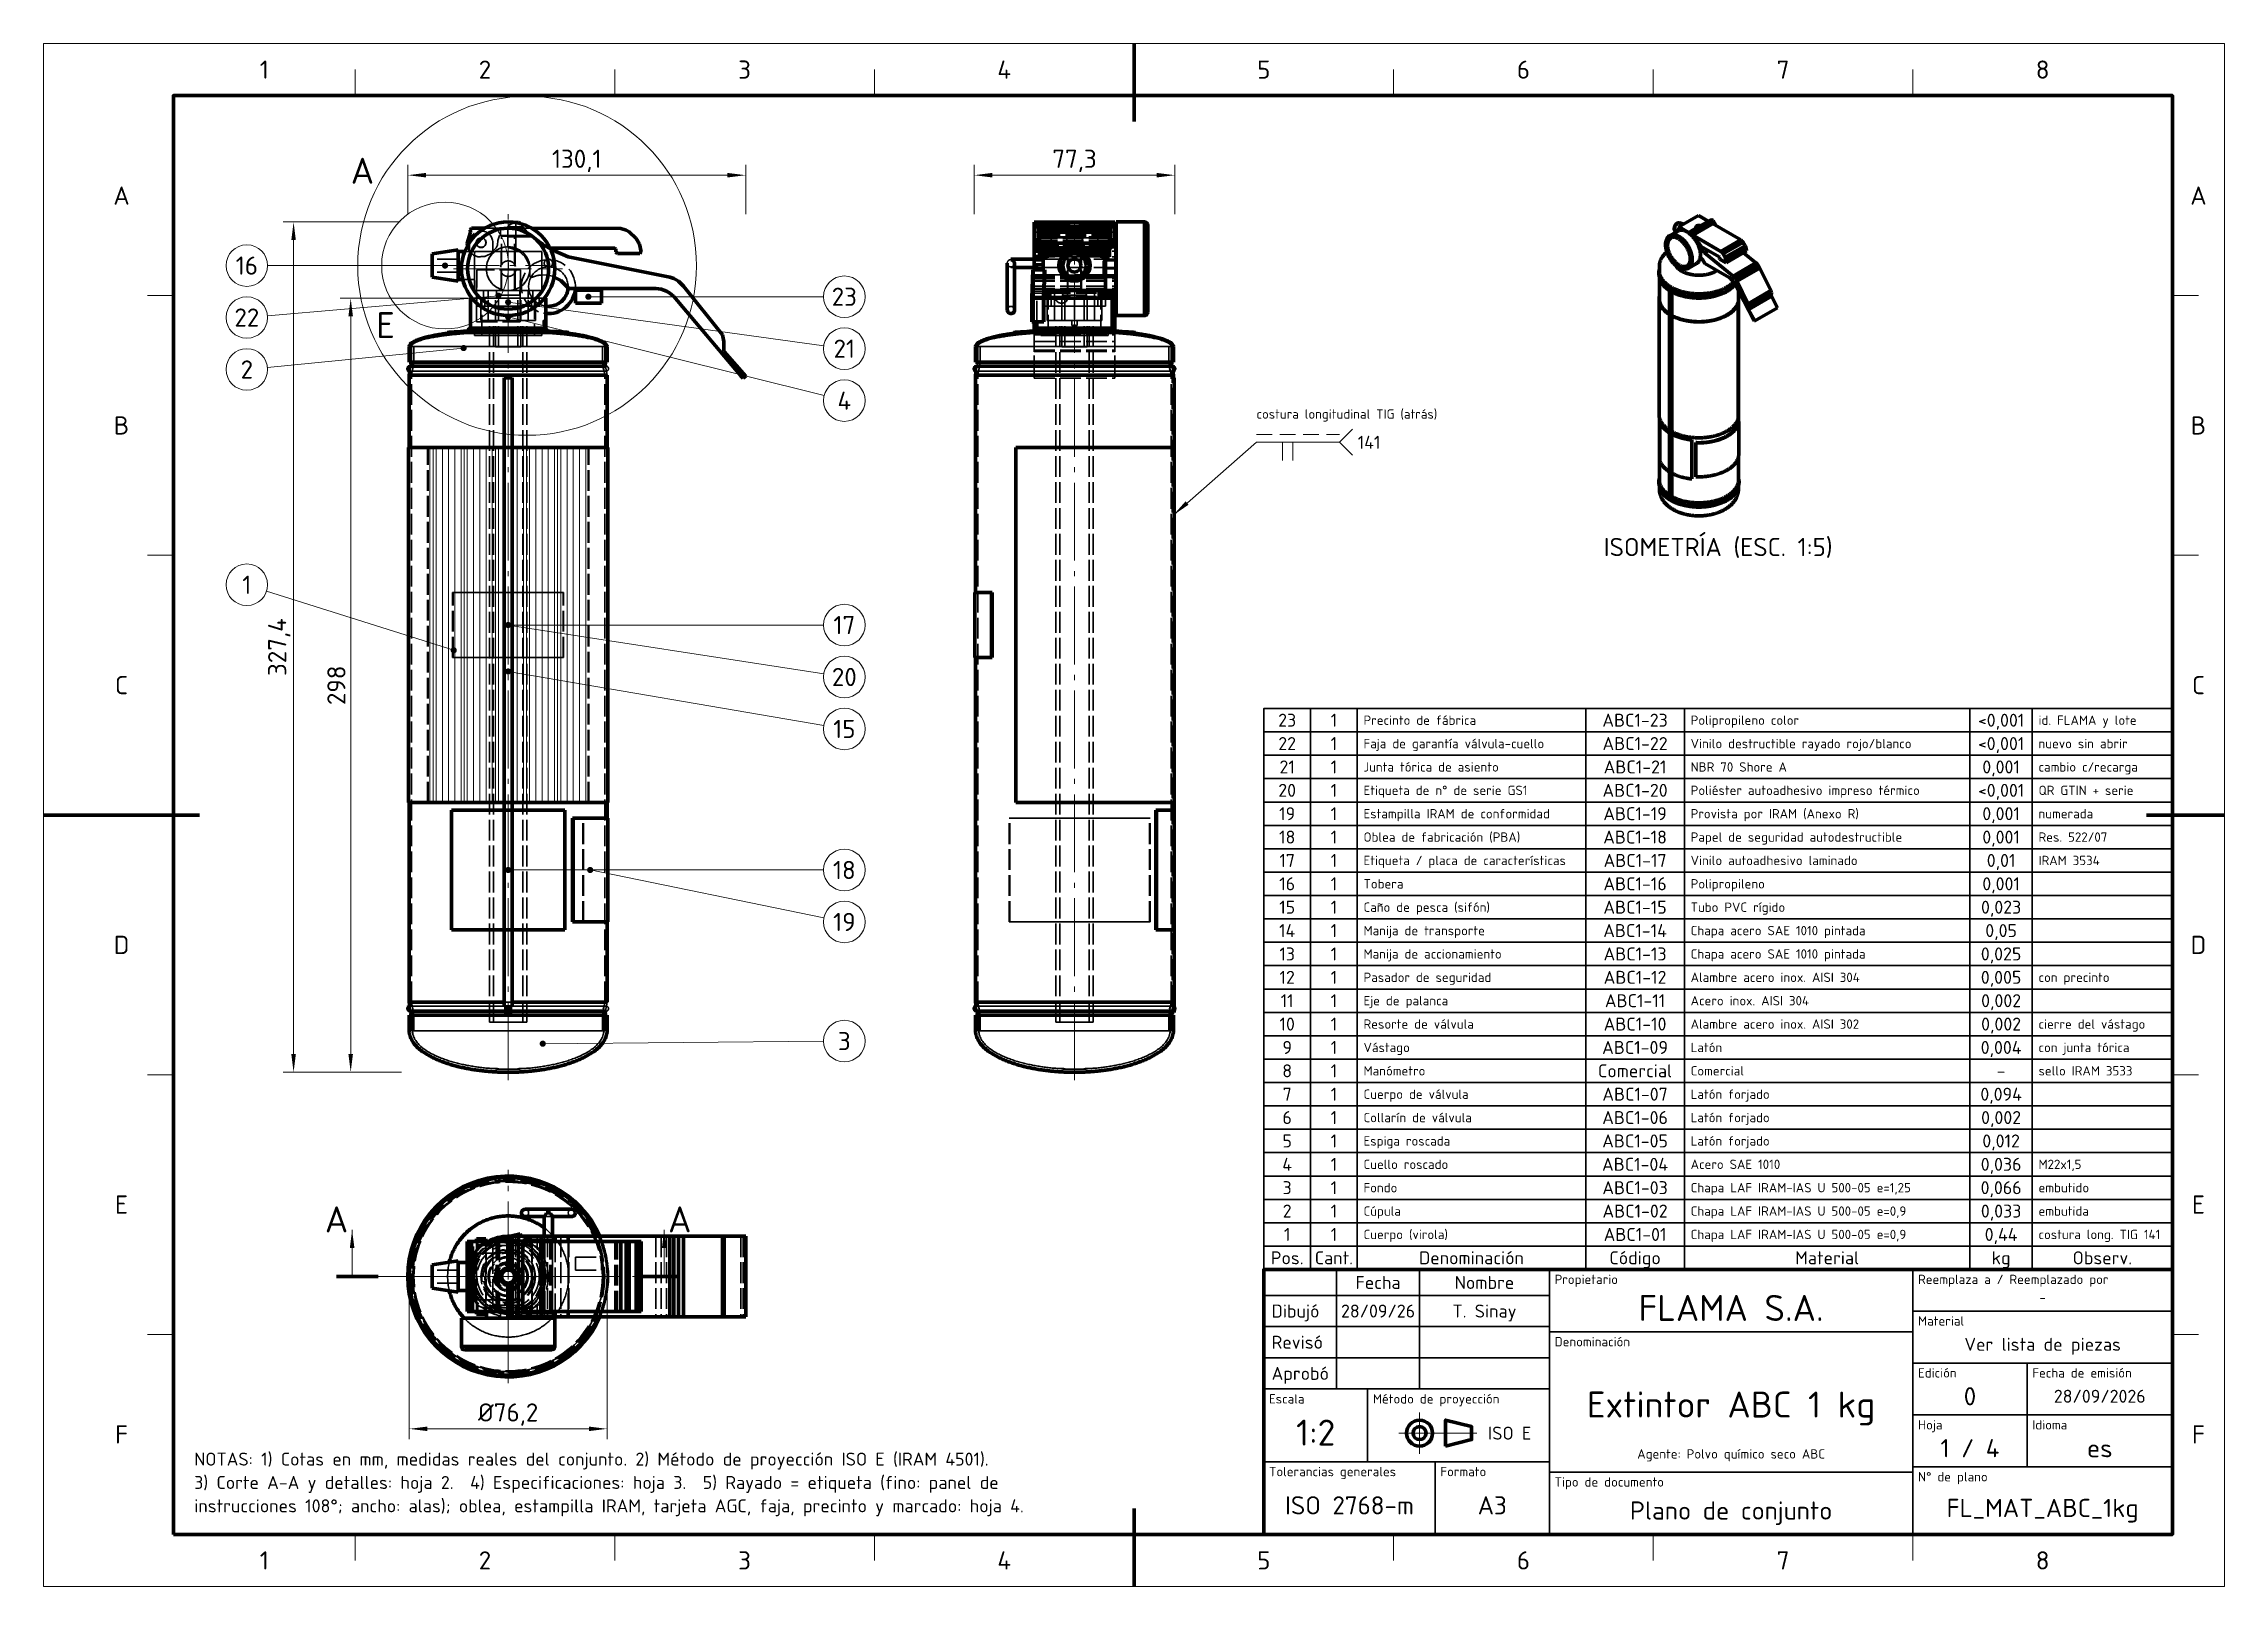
# Paper-space layout 'Hoja1_Conjunto' of a CAD drawing. Header units: millimetres. Extents: x 0 to 420, y 0 to 297.
# The model-space entities are those that its viewports show. They can reach past a viewport. Long polylines and large blocks are cut down to what shows.
import ezdxf
from ezdxf.enums import TextEntityAlignment as Align

# ---------------------------------------------------------------- set-up
doc = ezdxf.new("R2010")
doc.units = ezdxf.units.MM
for name, pattern in [('IRAM-E-TRAZOS', [5, 4, -1]), ('IRAM-F-TRAZO-PUNTO', [20, 15, -2, 1, -2]), ('ISO02-TRAZOS', [4.5, 3, -1.5])]:
    doc.linetypes.add(name, pattern=pattern)
for name, color, linetype, lineweight in [('01-VISIBLE', 7, 'CONTINUOUS', 70), ('02-OCULTA', 4, 'IRAM-E-TRAZOS', 35), ('03-EJE', 1, 'IRAM-F-TRAZO-PUNTO', 18), ('04-COTA', 3, 'CONTINUOUS', 18), ('05-RAYADO', 8, 'CONTINUOUS', 18), ('06-TEXTO', 7, 'CONTINUOUS', 25), ('07-RECUADRO', 7, 'CONTINUOUS', 70), ('08-FINA', 5, 'CONTINUOUS', 18), ('10-ROTULO', 7, 'CONTINUOUS', 35), ('11-TEXTO-ROTULO', 7, 'CONTINUOUS', 25), ('12-SOLDADURA', 6, 'CONTINUOUS', 18)]:
    doc.layers.add(name, color=color, linetype=linetype, lineweight=lineweight)
doc.styles.add('ISO3098', font='isocpeur.ttf')
doc.dimstyles.new('FLAMA-IRAM', dxfattribs={"dimtxt": 3.5, "dimasz": 3.5, "dimexe": 2, "dimexo": 1.5, "dimgap": 1, "dimtad": 1, "dimdec": 1, "dimtxsty": 'ISO3098', "dimblk": 'IRAM_FLECHA', "dimblk1": 'IRAM_FLECHA', "dimblk2": 'IRAM_FLECHA', "dimcen": 2.5, "dimclrd": 256, "dimclre": 256, "dimclrt": 256, "dimazin": 3, "dimtfac": 1, "dimtmove": 0, "dimatfit": 3, "dimlwd": 18, "dimlwe": 18})

psp = doc.layouts.new('Hoja1_Conjunto')

msp = doc.modelspace()

# ---------------------------------------------------------------- texts
at = {"layer": '06-TEXTO', "style": 'ISO3098'}
for s, height, p in [('1', 3.5, (42.5, 292)), ('2', 3.5, (85, 292)), ('3', 3.5, (135, 292)), ('4', 3.5, (185, 292)), ('5', 3.5, (235, 292)), ('6', 3.5, (285, 292)), ('7', 3.5, (335, 292)), ('8', 3.5, (385, 292)), ('A', 5, (61.403, 272.533)), ('A', 3.5, (15, 267.75)), ('A', 3.5, (415, 267.75)), ('16', 3.5, (39.14, 254.273)), ('23', 3.5, (154.21, 248.273)), ('22', 3.5, (39.14, 244.273)), ('E', 5, (65.854, 242.812)), ('21', 3.5, (154.21, 238.273)), ('2', 3.5, (39.14, 234.273)), ('4', 3.5, (154.21, 228.273)), ('B', 3.5, (15, 223.5)), ('B', 3.5, (415, 223.5)), ('ISOMETRÍA (ESC. 1:5)', 3.5, (322.5, 200.087)), ('1', 3.5, (39.14, 192.823)), ('17', 3.5, (154.21, 185.07)), ('20', 3.5, (154.21, 175.07)), ('C', 3.5, (15, 173.5)), ('C', 3.5, (415, 173.5)), ('15', 3.5, (154.21, 165.07)), ('18', 3.5, (154.21, 137.914)), ('19', 3.5, (154.21, 127.914)), ('D', 3.5, (15, 123.5)), ('D', 3.5, (415, 123.5)), ('3', 3.5, (154.21, 104.973)), ('E', 3.5, (15, 73.5)), ('A', 5, (56.415, 70.65)), ('A', 5, (122.515, 70.65)), ('E', 3.5, (415, 73.5)), ('F', 3.5, (15, 29.25)), ('F', 3.5, (415, 29.25)), ('1', 3.5, (42.5, 5)), ('2', 3.5, (85, 5)), ('3', 3.5, (135, 5)), ('4', 3.5, (185, 5)), ('5', 3.5, (235, 5)), ('6', 3.5, (285, 5)), ('7', 3.5, (335, 5)), ('8', 3.5, (385, 5))]:
    msp.add_text(s, height=height, dxfattribs=at).set_placement(p, align=Align.MIDDLE_CENTER)
for s, height, p in [('costura longitudinal TIG (atrás)', 1.8, (233.585, 224.253)), ('NOTAS: 1) Cotas en mm, medidas reales del conjunto. 2) Método de proyección ISO E (IRAM 4501).', 2.5, (29, 22.5)), ('3) Corte A-A y detalles: hoja 2.  4) Especificaciones: hoja 3.  5) Rayado = etiqueta (fino: panel de', 2.5, (29, 18)), ('instrucciones 108°; ancho: alas); oblea, estampilla IRAM, tarjeta AGC, faja, precinto y marcado: hoja 4.', 2.5, (29, 13.5))]:
    msp.add_text(s, height=height, dxfattribs=at).set_placement(p, align=Align.BOTTOM_LEFT)
at = {"layer": '11-TEXTO-ROTULO', "style": 'ISO3098'}
for s, height, p in [('23', 2.5, (239.5, 166.75)), ('1', 2.5, (248.5, 166.75)), ('ABC1-23', 2.5, (306.5, 166.75)), ('<0,001', 2.5, (377, 166.75)), ('22', 2.5, (239.5, 162.25)), ('1', 2.5, (248.5, 162.25)), ('ABC1-22', 2.5, (306.5, 162.25)), ('<0,001', 2.5, (377, 162.25)), ('21', 2.5, (239.5, 157.75)), ('1', 2.5, (248.5, 157.75)), ('ABC1-21', 2.5, (306.5, 157.75)), ('0,001', 2.5, (377, 157.75)), ('20', 2.5, (239.5, 153.25)), ('1', 2.5, (248.5, 153.25)), ('ABC1-20', 2.5, (306.5, 153.25)), ('<0,001', 2.5, (377, 153.25)), ('19', 2.5, (239.5, 148.75)), ('1', 2.5, (248.5, 148.75)), ('ABC1-19', 2.5, (306.5, 148.75)), ('0,001', 2.5, (377, 148.75)), ('18', 2.5, (239.5, 144.25)), ('1', 2.5, (248.5, 144.25)), ('ABC1-18', 2.5, (306.5, 144.25)), ('0,001', 2.5, (377, 144.25)), ('17', 2.5, (239.5, 139.75)), ('1', 2.5, (248.5, 139.75)), ('ABC1-17', 2.5, (306.5, 139.75)), ('0,01', 2.5, (377, 139.75)), ('16', 2.5, (239.5, 135.25)), ('1', 2.5, (248.5, 135.25)), ('ABC1-16', 2.5, (306.5, 135.25)), ('0,001', 2.5, (377, 135.25)), ('15', 2.5, (239.5, 130.75)), ('1', 2.5, (248.5, 130.75)), ('ABC1-15', 2.5, (306.5, 130.75)), ('0,023', 2.5, (377, 130.75)), ('14', 2.5, (239.5, 126.25)), ('1', 2.5, (248.5, 126.25)), ('ABC1-14', 2.5, (306.5, 126.25)), ('0,05', 2.5, (377, 126.25)), ('13', 2.5, (239.5, 121.75)), ('1', 2.5, (248.5, 121.75)), ('ABC1-13', 2.5, (306.5, 121.75)), ('0,025', 2.5, (377, 121.75)), ('12', 2.5, (239.5, 117.25)), ('1', 2.5, (248.5, 117.25)), ('ABC1-12', 2.5, (306.5, 117.25)), ('0,005', 2.5, (377, 117.25)), ('11', 2.5, (239.5, 112.75)), ('1', 2.5, (248.5, 112.75)), ('ABC1-11', 2.5, (306.5, 112.75)), ('0,002', 2.5, (377, 112.75)), ('10', 2.5, (239.5, 108.25)), ('1', 2.5, (248.5, 108.25)), ('ABC1-10', 2.5, (306.5, 108.25)), ('0,002', 2.5, (377, 108.25)), ('9', 2.5, (239.5, 103.75)), ('1', 2.5, (248.5, 103.75)), ('ABC1-09', 2.5, (306.5, 103.75)), ('0,004', 2.5, (377, 103.75)), ('8', 2.5, (239.5, 99.25)), ('1', 2.5, (248.5, 99.25)), ('Comercial', 2.5, (306.5, 99.25)), ('-', 2.5, (377, 99.25)), ('7', 2.5, (239.5, 94.75)), ('1', 2.5, (248.5, 94.75)), ('ABC1-07', 2.5, (306.5, 94.75)), ('0,094', 2.5, (377, 94.75)), ('6', 2.5, (239.5, 90.25)), ('1', 2.5, (248.5, 90.25)), ('ABC1-06', 2.5, (306.5, 90.25)), ('0,002', 2.5, (377, 90.25)), ('5', 2.5, (239.5, 85.75)), ('1', 2.5, (248.5, 85.75)), ('ABC1-05', 2.5, (306.5, 85.75)), ('0,012', 2.5, (377, 85.75)), ('4', 2.5, (239.5, 81.25)), ('1', 2.5, (248.5, 81.25)), ('ABC1-04', 2.5, (306.5, 81.25)), ('0,036', 2.5, (377, 81.25)), ('3', 2.5, (239.5, 76.75)), ('1', 2.5, (248.5, 76.75)), ('ABC1-03', 2.5, (306.5, 76.75)), ('0,066', 2.5, (377, 76.75)), ('2', 2.5, (239.5, 72.25)), ('1', 2.5, (248.5, 72.25)), ('ABC1-02', 2.5, (306.5, 72.25)), ('0,033', 2.5, (377, 72.25)), ('1', 2.5, (239.5, 67.75)), ('1', 2.5, (248.5, 67.75)), ('ABC1-01', 2.5, (306.5, 67.75)), ('0,44', 2.5, (377, 67.75)), ('Pos.', 2.5, (239.5, 63.25)), ('Cant.', 2.5, (248.5, 63.25)), ('Denominación', 2.5, (275, 63.25)), ('Código', 2.5, (306.5, 63.25)), ('Material', 2.5, (343.5, 63.25)), ('kg', 2.5, (377, 63.25)), ('Observ.', 2.5, (396.5, 63.25)), ('Fecha', 2.5, (257, 58.5)), ('Nombre', 2.5, (277.5, 58.5)), ('FLAMA S.A.', 5, (325, 53.6)), ('-', 1.8, (385, 55.6)), ('28/09/26', 2.5, (257, 53)), ('T. Sinay', 2.5, (277.5, 53)), ('Ver lista de piezas', 2.5, (385, 46.6)), ('0', 3.5, (371, 36.6)), ('28/09/2026', 2.5, (396, 36.6)), ('Extintor ABC 1 kg', 5, (325, 35)), ('1:2', 5, (245, 29.6)), ('Agente: Polvo químico seco ABC', 1.8, (325, 25.5)), ('1 / 4', 3.5, (371, 26.6)), ('es', 3.5, (396, 26.6)), ('ISO 2768-m', 3.5, (251.5, 15.6)), ('A3', 3.5, (279, 15.6)), ('FL_MAT_ABC_1kg', 3.5, (385, 15.1)), ('Plano de conjunto', 3.5, (325, 14.6))]:
    msp.add_text(s, height=height, dxfattribs=at).set_placement(p, align=Align.MIDDLE_CENTER)
for s, height, p in [('Precinto de fábrica', 1.8, (254.2, 166.75)), ('Polipropileno color', 1.8, (317.2, 166.75)), ('id. FLAMA y lote', 1.8, (384.2, 166.75)), ('Faja de garantía válvula-cuello', 1.8, (254.2, 162.25)), ('Vinilo destructible rayado rojo/blanco', 1.8, (317.2, 162.25)), ('nuevo sin abrir', 1.8, (384.2, 162.25)), ('Junta tórica de asiento', 1.8, (254.2, 157.75)), ('NBR 70 Shore A', 1.8, (317.2, 157.75)), ('cambio c/recarga', 1.8, (384.2, 157.75)), ('Etiqueta de n° de serie GS1', 1.8, (254.2, 153.25)), ('Poliéster autoadhesivo impreso térmico', 1.8, (317.2, 153.25)), ('QR GTIN + serie', 1.8, (384.2, 153.25)), ('Estampilla IRAM de conformidad', 1.8, (254.2, 148.75)), ('Provista por IRAM (Anexo R)', 1.8, (317.2, 148.75)), ('numerada', 1.8, (384.2, 148.75)), ('Oblea de fabricación (PBA)', 1.8, (254.2, 144.25)), ('Papel de seguridad autodestructible', 1.8, (317.2, 144.25)), ('Res. 522/07', 1.8, (384.2, 144.25)), ('Etiqueta / placa de características', 1.8, (254.2, 139.75)), ('Vinilo autoadhesivo laminado', 1.8, (317.2, 139.75)), ('IRAM 3534', 1.8, (384.2, 139.75)), ('Tobera', 1.8, (254.2, 135.25)), ('Polipropileno', 1.8, (317.2, 135.25)), ('Caño de pesca (sifón)', 1.8, (254.2, 130.75)), ('Tubo PVC rígido', 1.8, (317.2, 130.75)), ('Manija de transporte', 1.8, (254.2, 126.25)), ('Chapa acero SAE 1010 pintada', 1.8, (317.2, 126.25)), ('Manija de accionamiento', 1.8, (254.2, 121.75)), ('Chapa acero SAE 1010 pintada', 1.8, (317.2, 121.75)), ('Pasador de seguridad', 1.8, (254.2, 117.25)), ('Alambre acero inox. AISI 304', 1.8, (317.2, 117.25)), ('con precinto', 1.8, (384.2, 117.25)), ('Eje de palanca', 1.8, (254.2, 112.75)), ('Acero inox. AISI 304', 1.8, (317.2, 112.75)), ('Resorte de válvula', 1.8, (254.2, 108.25)), ('Alambre acero inox. AISI 302', 1.8, (317.2, 108.25)), ('cierre del vástago', 1.8, (384.2, 108.25)), ('Vástago', 1.8, (254.2, 103.75)), ('Latón', 1.8, (317.2, 103.75)), ('con junta tórica', 1.8, (384.2, 103.75)), ('Manómetro', 1.8, (254.2, 99.25)), ('Comercial', 1.8, (317.2, 99.25)), ('sello IRAM 3533', 1.8, (384.2, 99.25)), ('Cuerpo de válvula', 1.8, (254.2, 94.75)), ('Latón forjado', 1.8, (317.2, 94.75)), ('Collarín de válvula', 1.8, (254.2, 90.25)), ('Latón forjado', 1.8, (317.2, 90.25)), ('Espiga roscada', 1.8, (254.2, 85.75)), ('Latón forjado', 1.8, (317.2, 85.75)), ('Cuello roscado', 1.8, (254.2, 81.25)), ('Acero SAE 1010', 1.8, (317.2, 81.25)), ('M22x1,5', 1.8, (384.2, 81.25)), ('Fondo', 1.8, (254.2, 76.75)), ('Chapa LAF IRAM-IAS U 500-05 e=1,25', 1.8, (317.2, 76.75)), ('embutido', 1.8, (384.2, 76.75)), ('Cúpula', 1.8, (254.2, 72.25)), ('Chapa LAF IRAM-IAS U 500-05 e=0,9', 1.8, (317.2, 72.25)), ('embutida', 1.8, (384.2, 72.25)), ('Cuerpo (virola)', 1.8, (254.2, 67.75)), ('Chapa LAF IRAM-IAS U 500-05 e=0,9', 1.8, (317.2, 67.75)), ('costura long. TIG 141', 1.8, (384.2, 67.75)), ('Dibujó', 2.5, (236.5, 53)), ('Revisó', 2.5, (236.5, 47)), ('Aprobó', 2.5, (236.5, 41))]:
    msp.add_text(s, height=height, dxfattribs=at).set_placement(p, align=Align.MIDDLE_LEFT)
for s, p in [('Propietario', (291, 60)), ('Reemplaza a / Reemplazado por', (361, 60)), ('Material', (361, 52)), ('Denominación', (291, 48)), ('Edición', (361, 42)), ('Fecha de emisión', (383, 42)), ('Escala', (236, 37)), ('Método de proyección', (256, 37)), ('Hoja', (361, 32)), ('Idioma', (383, 32)), ('Tolerancias generales', (236, 23)), ('Formato', (269, 23)), ('Tipo de documento', (291, 21)), ('N° de plano', (361, 22))]:
    msp.add_text(s, height=1.8, dxfattribs=at).set_placement(p, align=Align.TOP_LEFT)
msp.add_text('ISO E', height=2.5, dxfattribs=at).set_placement((286.5, 29.5), align=Align.MIDDLE_RIGHT)
at = {"layer": '12-SOLDADURA', "style": 'ISO3098'}
msp.add_text('141', height=2.5, dxfattribs=at).set_placement((253.085, 220.253), align=Align.MIDDLE_LEFT)

# ---------------------------------------------------------------- blocks, each defined once
blk = doc.blocks.new('IRAM_FLECHA')
blk.add_solid([(0, 0), (-1, 0.125), (-1, -0.125)])

# ---------------------------------------------------------------- dimensions: what is measured, and where the dimension line sits
at = {"layer": '04-COTA'}
for base, p1, p2, override in [((70.14, 271.673), (70.14, 262.673), (135.21, 262.673), {"dimlfac": 2}), ((179.21, 271.673), (179.21, 262.673), (217.86, 262.673), {"dimlfac": 2}), ((70.415, 30.327), (70.415, 59.65), (108.515, 59.65), {"dimlfac": 2, "dimpost": '%%c<>'})]:
    msp.add_linear_dim(base=base, p1=p1, p2=p2, dimstyle='FLAMA-IRAM', override=override, dxfattribs=at).render()
for base, p1, p2 in [((48.14, 98.973), (70.14, 98.973), (70.14, 262.673)), ((59.14, 98.973), (70.415, 98.973), (86.465, 247.973))]:
    msp.add_linear_dim(base=base, p1=p1, p2=p2, angle=90, dimstyle='FLAMA-IRAM', override={"dimlfac": 2}, dxfattribs=at).render()

# ---------------------------------------------------------------- hatches: boundary and pattern name
at = {"layer": '05-RAYADO'}
h = msp.add_hatch(dxfattribs=at)
h.set_pattern_fill('ANSI31', scale=0.94488, angle=45)
h.paths.add_polyline_path([(104.877, 150.914), (104.877, 219.227), (74.053, 219.227), (74.053, 150.914)])
h = msp.add_hatch(dxfattribs=at)
h.set_pattern_fill('ANSI31', scale=0.377953, angle=45)
h.paths.add_polyline_path([(104.877, 150.914), (104.877, 219.227), (74.053, 219.227), (74.053, 150.914)])
at = {"layer": '08-FINA'}
h = msp.add_hatch(color=7, dxfattribs=at)
h.dxf.hatch_style = 1
edge = h.paths.add_edge_path()
edge.add_arc((77.315, 254.273), 0.6, 0, 360)
h = msp.add_hatch(color=7, dxfattribs=at)
h.dxf.hatch_style = 1
edge = h.paths.add_edge_path()
edge.add_arc((87.6, 248.475), 0.6, 0, 360)
h = msp.add_hatch(color=7, dxfattribs=at)
h.dxf.hatch_style = 1
edge = h.paths.add_edge_path()
edge.add_arc((89.465, 247.223), 0.6, 0, 360)
h = msp.add_hatch(color=7, dxfattribs=at)
h.dxf.hatch_style = 1
edge = h.paths.add_edge_path()
edge.add_arc((104.915, 248.273), 0.6, 0, 360)
h = msp.add_hatch(color=7, dxfattribs=at)
h.dxf.hatch_style = 1
edge = h.paths.add_edge_path()
edge.add_arc((89.465, 244.382), 0.6, 0, 360)
h = msp.add_hatch(color=7, dxfattribs=at)
h.dxf.hatch_style = 1
edge = h.paths.add_edge_path()
edge.add_arc((80.892, 238.393), 0.6, 0, 360)
h = msp.add_hatch(color=7, dxfattribs=at)
h.dxf.hatch_style = 1
h.paths.add_polyline_path([(217.585, 206.253), (220.507, 208.228), (219.931, 208.887)])
h = msp.add_hatch(color=7, dxfattribs=at)
h.dxf.hatch_style = 1
edge = h.paths.add_edge_path()
edge.add_arc((89.465, 185.07), 0.6, 0, 360)
h = msp.add_hatch(color=7, dxfattribs=at)
h.dxf.hatch_style = 1
edge = h.paths.add_edge_path()
edge.add_arc((89.465, 185.07), 0.6, 0, 360)
h = msp.add_hatch(color=7, dxfattribs=at)
h.dxf.hatch_style = 1
edge = h.paths.add_edge_path()
edge.add_arc((78.987, 180.205), 0.6, 0, 360)
h = msp.add_hatch(color=7, dxfattribs=at)
h.dxf.hatch_style = 1
edge = h.paths.add_edge_path()
edge.add_arc((89.465, 176.135), 0.6, 0, 360)
h = msp.add_hatch(color=7, dxfattribs=at)
h.dxf.hatch_style = 1
edge = h.paths.add_edge_path()
edge.add_arc((89.465, 137.914), 0.6, 0, 360)
h = msp.add_hatch(color=7, dxfattribs=at)
h.dxf.hatch_style = 1
edge = h.paths.add_edge_path()
edge.add_arc((105.264, 137.914), 0.6, 0, 360)
h = msp.add_hatch(color=7, dxfattribs=at)
h.dxf.hatch_style = 1
edge = h.paths.add_edge_path()
edge.add_arc((96.133, 104.473), 0.6, 0, 360)
h = msp.add_hatch(color=7, dxfattribs=at)
h.dxf.hatch_style = 1
h.paths.add_polyline_path([(59.415, 68.65), (58.978, 65.15), (59.853, 65.15)])
h = msp.add_hatch(color=7, dxfattribs=at)
h.dxf.hatch_style = 1
h.paths.add_polyline_path([(119.515, 68.65), (119.078, 65.15), (119.953, 65.15)])

# ---------------------------------------------------------------- linework, layer by layer
at = {"layer": '01-VISIBLE'}
for p, q in [((81.555, 258.583), (82.24, 260.698)), ((82.135, 261.178), (82.425, 261.468)), ((82.24, 260.698), (82.135, 261.178)), ((82.425, 261.468), (84.958, 261.463)), ((91.475, 262.633), (91.03, 262.536)), ((91.696, 262.392), (91.475, 262.633)), ((94.002, 261.446), (111.16, 261.413)), ((111.16, 261.413), (112.165, 261.098)), ((112.165, 261.098), (112.75, 260.778)), ((112.75, 260.778), (114.15, 259.483)), ((206.285, 262.633), (190.785, 262.633)), ((190.785, 262.633), (190.785, 262.368)), ((190.785, 262.368), (197.263, 262.368)), ((190.785, 262.368), (190.785, 262.103)), ((190.785, 262.103), (197.059, 262.103)), ((190.785, 262.103), (190.785, 261.758)), ((190.785, 261.758), (197.037, 261.758)), ((190.785, 261.758), (190.785, 257.948)), ((191.535, 259.793), (191.535, 261.755)), ((191.535, 261.755), (197.037, 261.755)), ((205.535, 261.749), (191.535, 261.749)), ((191.785, 261.178), (191.785, 261.468)), ((205.285, 261.468), (191.785, 261.468)), ((191.785, 260.698), (191.785, 261.178)), ((205.285, 261.178), (191.785, 261.178)), ((191.785, 258.583), (191.785, 260.698)), ((205.285, 260.698), (191.785, 260.698)), ((197.037, 261.755), (197.037, 261.758)), ((199.807, 262.368), (206.285, 262.368)), ((200.011, 262.103), (206.285, 262.103)), ((200.033, 261.758), (206.285, 261.758)), ((200.033, 261.755), (200.033, 261.758)), ((200.033, 261.755), (205.535, 261.755)), ((205.285, 261.178), (205.285, 261.468)), ((205.285, 260.698), (205.285, 261.178)), ((205.285, 258.583), (205.285, 260.698)), ((205.535, 259.793), (205.535, 261.755)), ((206.285, 262.633), (206.285, 262.368)), ((206.285, 262.368), (206.285, 262.103)), ((206.285, 262.103), (206.285, 261.758)), ((206.285, 261.758), (206.285, 257.948)), ((206.535, 262.673), (212.035, 262.673)), ((314.737, 260.927), (313.181, 260.029)), ((314.161, 260.956), (314.414, 260.74)), ((314.653, 260.908), (314.847, 261.487)), ((314.656, 260.88), (314.653, 260.908)), ((314.817, 261.661), (314.899, 261.709)), ((314.847, 261.487), (314.817, 261.661)), ((314.899, 261.709), (318.718, 263.913)), ((314.899, 261.709), (316.782, 260.617)), ((315.056, 262.506), (315.815, 262.237)), ((318.457, 261.584), (316.763, 260.606)), ((316.832, 260.56), (316.83, 260.56)), ((318.665, 261.618), (316.832, 260.56)), ((317.176, 260.448), (316.832, 260.56)), ((317.176, 260.448), (321.56, 262.979)), ((317.354, 260.121), (317.176, 260.448)), ((317.617, 260.15), (321.577, 262.436)), ((318.718, 263.913), (320.601, 262.822)), ((319.201, 262.013), (319.201, 262.014)), ((321.067, 263.091), (319.292, 262.067)), ((321.217, 263.091), (319.384, 262.033)), ((321.217, 263.091), (321.067, 263.091)), ((321.56, 262.979), (321.217, 263.091)), ((321.422, 262.346), (326.845, 259.203)), ((322.054, 262.072), (321.56, 262.979)), ((321.577, 262.436), (321.72, 262.173)), ((321.974, 262.026), (322.054, 262.072)), ((322.15, 261.924), (322.054, 262.072)), ((74.815, 256.523), (79.815, 257.273)), ((81.092, 256.973), (79.815, 256.973)), ((81.614, 258.074), (81.555, 258.583)), ((97.665, 257.603), (97.516, 257.696)), ((98.515, 257.023), (97.587, 257.551)), ((97.587, 257.551), (98.022, 257.303)), ((109.995, 257.603), (97.665, 257.603)), ((101, 255.963), (98.515, 257.023)), ((110.18, 257.473), (109.995, 257.603)), ((110.235, 256.888), (110.18, 257.473)), ((110.525, 256.598), (110.235, 256.888)), ((114.81, 256.598), (110.525, 256.598)), ((114.15, 259.483), (114.785, 258.373)), ((114.785, 258.373), (115.105, 256.888)), ((115.105, 256.888), (114.81, 256.598)), ((190.785, 257.948), (191.285, 257.948)), ((190.785, 257.948), (190.785, 257.658)), ((190.785, 257.658), (191.785, 257.658)), ((190.785, 257.658), (190.785, 257.338)), ((190.785, 257.338), (191.785, 257.338)), ((190.785, 257.338), (190.785, 257.023)), ((190.785, 257.023), (191.785, 257.023)), ((190.785, 257.023), (190.785, 256.043)), ((191.785, 259.588), (191.285, 259.588)), ((191.785, 257.788), (191.285, 257.788)), ((191.785, 259.797), (191.535, 259.797)), ((191.535, 259.794), (191.785, 259.794)), ((191.785, 259.793), (191.535, 259.793)), ((191.785, 257.683), (191.785, 258.583)), ((205.285, 258.583), (191.785, 258.583)), ((191.785, 256.993), (191.785, 257.683)), ((205.285, 257.683), (191.785, 257.683)), ((191.785, 256.283), (191.785, 256.993)), ((194.035, 256.993), (191.785, 256.993)), ((191.785, 255.963), (191.785, 256.283)), ((196.308, 256.283), (191.785, 256.283)), ((194.035, 256.973), (194.035, 257.021)), ((194.035, 257.021), (197.331, 257.021)), ((197.227, 256.973), (194.035, 256.973)), ((194.535, 256.22), (196.253, 256.22)), ((199.739, 257.021), (203.035, 257.021)), ((203.035, 256.973), (199.843, 256.973)), ((205.285, 256.283), (200.762, 256.283)), ((200.817, 256.22), (202.535, 256.22)), ((203.035, 256.973), (203.035, 257.021)), ((205.285, 256.993), (203.035, 256.993)), ((205.535, 259.797), (205.285, 259.797)), ((205.285, 259.794), (205.535, 259.794)), ((205.535, 259.793), (205.285, 259.793)), ((205.785, 259.588), (205.285, 259.588)), ((205.285, 257.683), (205.285, 258.583)), ((205.785, 257.788), (205.285, 257.788)), ((205.285, 256.993), (205.285, 257.683)), ((205.285, 256.283), (205.285, 256.993)), ((205.285, 255.963), (205.285, 256.283)), ((205.785, 257.948), (206.285, 257.948)), ((205.785, 257.873), (206.285, 257.873)), ((206.285, 257.948), (206.285, 257.873)), ((206.285, 257.873), (206.535, 257.873)), ((317.617, 260.15), (317.882, 259.663)), ((317.63, 260.126), (323.027, 256.998)), ((317.809, 259.621), (317.882, 259.663)), ((317.882, 259.663), (318.616, 258.531)), ((318.183, 259.364), (318.012, 259.462)), ((318.25, 259.304), (318.151, 259.247)), ((318.255, 259.298), (318.156, 259.241)), ((318.158, 259.237), (318.257, 259.294)), ((318.183, 259.406), (318.183, 259.364)), ((318.671, 258.667), (318.183, 259.406)), ((318.203, 259.375), (318.183, 259.364)), ((318.532, 258.483), (318.616, 258.531)), ((318.573, 258.596), (318.68, 258.658)), ((318.579, 258.588), (318.687, 258.65)), ((318.584, 258.579), (318.694, 258.642)), ((318.59, 258.571), (318.7, 258.635)), ((318.616, 258.531), (319.24, 257.76)), ((318.807, 258.519), (318.671, 258.667)), ((318.698, 258.43), (318.818, 258.499)), ((319.167, 257.466), (318.752, 257.979)), ((318.797, 258.307), (318.896, 258.364)), ((318.806, 258.296), (318.904, 258.353)), ((318.896, 258.364), (318.807, 258.519)), ((318.814, 258.286), (318.913, 258.343)), ((319.21, 257.958), (318.896, 258.364)), ((319.139, 257.885), (319.237, 257.942)), ((319.146, 257.877), (319.248, 257.936)), ((319.152, 257.869), (319.258, 257.93)), ((319.159, 257.861), (319.268, 257.924)), ((319.165, 257.853), (319.278, 257.919)), ((319.614, 257.724), (319.167, 257.466)), ((319.87, 256.714), (319.167, 257.466)), ((319.17, 257.846), (319.286, 257.913)), ((319.176, 257.84), (319.295, 257.909)), ((322.697, 255.944), (319.21, 257.958)), ((319.396, 257.85), (319.24, 257.76)), ((320.617, 257.145), (319.87, 256.714)), ((325.408, 252.238), (319.87, 256.714)), ((323.027, 256.998), (326.845, 259.203)), ((323.027, 256.998), (323.311, 256.731)), ((323.311, 256.731), (327.129, 258.936)), ((323.311, 256.731), (323.476, 256.531)), ((323.476, 256.531), (327.295, 258.736)), ((323.476, 256.531), (323.872, 255.88)), ((323.872, 255.88), (327.691, 258.084)), ((324.052, 255.413), (327.87, 257.618)), ((324.143, 254.876), (327.961, 257.081)), ((326.845, 259.203), (327.129, 258.936)), ((327.129, 258.936), (327.295, 258.736)), ((327.295, 258.736), (327.691, 258.084)), ((329.792, 254.769), (327.361, 256.734)), ((327.691, 258.084), (327.87, 257.618)), ((327.87, 257.618), (327.961, 257.081)), ((79.815, 251.273), (74.815, 252.023)), ((98.317, 252.047), (99.625, 251.413)), ((120.58, 252.048), (101, 255.963)), ((121.375, 251.783), (120.58, 252.048)), ((190.785, 255.523), (186.285, 255.523)), ((190.785, 253.923), (186.985, 253.923)), ((190.509, 253.477), (190.295, 247.975)), ((190.509, 253.477), (192.761, 253.477)), ((190.785, 256.043), (191.785, 256.043)), ((190.785, 256.043), (190.785, 255.408)), ((190.785, 255.408), (192.535, 255.408)), ((190.785, 255.408), (190.785, 254.403)), ((190.785, 254.403), (192.535, 254.403)), ((190.785, 254.403), (190.785, 253.663)), ((190.785, 253.663), (192.535, 253.663)), ((190.785, 253.663), (190.785, 253.477)), ((193.032, 255.963), (191.785, 255.963)), ((192.535, 253.477), (192.535, 255.963)), ((192.761, 253.477), (192.547, 247.975)), ((192.643, 247.973), (192.857, 253.473)), ((192.857, 253.473), (192.761, 253.477)), ((205.285, 255.963), (204.038, 255.963)), ((204.535, 249.473), (204.535, 255.963)), ((311.18, 253.235), (311.18, 254.215)), ((311.18, 247.865), (311.18, 252.058)), ((318.337, 254.691), (316.781, 253.793)), ((319.057, 255.936), (319.481, 255.453)), ((319.481, 255.453), (319.915, 254.701)), ((319.915, 254.701), (324.645, 251.97)), ((322.75, 255.872), (322.697, 255.944)), ((322.765, 255.671), (322.75, 255.872)), ((322.847, 255.529), (322.765, 255.671)), ((324.059, 254.83), (322.847, 255.529)), ((323.872, 255.88), (324.052, 255.413)), ((324.052, 255.413), (324.143, 254.876)), ((324.143, 254.876), (324.059, 254.83)), ((329.792, 254.769), (325.408, 252.238)), ((325.633, 252.022), (325.408, 252.238)), ((330.017, 254.553), (325.633, 252.022)), ((325.888, 251.702), (325.633, 252.022)), ((330.272, 254.233), (325.888, 251.702)), ((330.548, 253.771), (326.163, 251.24)), ((330.017, 254.553), (329.792, 254.769)), ((330.272, 254.233), (330.017, 254.553)), ((330.548, 253.771), (330.272, 254.233)), ((332.673, 249.468), (330.548, 253.771)), ((80.713, 251.573), (79.815, 251.573)), ((82.215, 242.223), (82.215, 247.973)), ((96.715, 243.723), (96.715, 247.973)), ((99.625, 251.413), (101.16, 249.878)), ((101.16, 249.878), (117.88, 249.878)), ((102.415, 249.523), (107.415, 249.523)), ((117.88, 249.878), (118.94, 249.718)), ((118.94, 249.718), (119.945, 249.348)), ((119.945, 249.348), (120.58, 248.978)), ((120.58, 248.978), (121.345, 248.318)), ((121.345, 248.318), (134.31, 233.078)), ((122.275, 251.253), (121.375, 251.783)), ((123.25, 250.328), (122.275, 251.253)), ((130.765, 240.908), (123.25, 250.328)), ((190.295, 247.975), (190.295, 243.473)), ((192.547, 247.975), (190.295, 247.975)), ((192.547, 247.975), (192.547, 243.473)), ((192.643, 243.473), (192.643, 247.973)), ((192.657, 248.318), (193.785, 248.318)), ((192.683, 248.978), (193.785, 248.978)), ((192.697, 249.348), (193.785, 249.348)), ((193.785, 247.973), (193.785, 249.473)), ((202.535, 249.473), (194.535, 249.473)), ((203.285, 247.973), (203.285, 249.473)), ((203.285, 249.348), (206.285, 249.348)), ((203.285, 248.978), (206.285, 248.978)), ((203.285, 248.318), (206.285, 248.318)), ((204.535, 249.473), (206.535, 249.473)), ((205.785, 241.723), (205.785, 247.973)), ((206.285, 249.473), (206.285, 249.348)), ((206.285, 249.348), (206.285, 248.978)), ((206.285, 248.978), (206.285, 248.318)), ((206.285, 248.318), (206.285, 241.663)), ((311.12, 225.555), (311.12, 247.865)), ((313.161, 249.245), (313.585, 249)), ((313.161, 209.689), (313.161, 249.245)), ((313.585, 209.444), (313.585, 249)), ((324.645, 251.97), (324.944, 251.745)), ((324.944, 251.745), (325.229, 251.46)), ((325.229, 251.46), (325.408, 251.235)), ((325.408, 251.235), (325.625, 250.895)), ((325.625, 250.895), (329.292, 243.8)), ((326.163, 251.24), (325.888, 251.702)), ((328.289, 246.937), (326.163, 251.24)), ((326.42, 224.254), (326.42, 249.357)), ((332.673, 249.468), (328.289, 246.937)), ((332.734, 248.482), (328.35, 245.951)), ((332.748, 249.01), (328.364, 246.479)), ((332.764, 248.379), (328.38, 245.847)), ((332.748, 249.01), (332.673, 249.468)), ((332.734, 248.482), (332.748, 249.01)), ((332.764, 248.379), (332.734, 248.482)), ((333.93, 246.15), (332.764, 248.379)), ((96.698, 242.723), (96.698, 243.723)), ((102.415, 247.023), (107.415, 247.023)), ((206.535, 244.673), (212.035, 244.673)), ((326.326, 247.177), (326.385, 247.172)), ((326.385, 224.861), (326.385, 247.172)), ((328.364, 246.479), (328.289, 246.937)), ((328.35, 245.951), (328.364, 246.479)), ((328.38, 245.847), (328.35, 245.951)), ((329.546, 243.619), (328.38, 245.847)), ((329.292, 243.8), (329.419, 243.58)), ((329.419, 243.58), (329.546, 243.619)), ((333.93, 246.15), (329.546, 243.619)), ((96.715, 241.723), (96.715, 242.723)), ((131.03, 239.638), (130.765, 240.908)), ((130.98, 237.998), (131.03, 239.638)), ((192.547, 243.473), (190.295, 243.473)), ((190.785, 243.473), (190.785, 241.663)), ((191.285, 242.223), (191.285, 243.473)), ((192.547, 243.473), (192.643, 243.473)), ((70.415, 235.668), (70.415, 238.668)), ((70.865, 235.668), (70.73, 234.918)), ((108.2, 234.918), (108.065, 235.668)), ((108.515, 235.668), (108.515, 238.668)), ((131.085, 237.733), (130.98, 237.998)), ((135.21, 232.973), (131.085, 237.733)), ((179.485, 235.668), (179.485, 238.668)), ((217.135, 235.668), (217.27, 234.918)), ((217.585, 235.668), (217.585, 238.668)), ((70.551, 233.926), (70.415, 233.168)), ((70.415, 219.227), (70.415, 233.168)), ((88.715, 232.668), (90.215, 232.668)), ((88.715, 111.554), (88.715, 232.668)), ((90.215, 111.554), (90.215, 232.668)), ((108.515, 219.227), (108.515, 233.168)), ((134.31, 233.078), (134.76, 232.628)), ((134.76, 232.628), (135.21, 232.973)), ((179.621, 233.926), (179.485, 233.168)), ((179.485, 191.32), (179.485, 233.168)), ((217.449, 233.926), (217.585, 233.168)), ((217.585, 232.668), (217.585, 233.168)), ((217.72, 219.227), (217.72, 232.668)), ((311.18, 213), (311.18, 225.001)), ((311.305, 224.27), (311.246, 224.263)), ((311.246, 216.752), (311.246, 224.263)), ((326.4, 224.255), (326.459, 224.253)), ((326.459, 217.721), (326.459, 224.253)), ((70.265, 150.914), (70.265, 219.227)), ((108.665, 150.914), (108.665, 219.227)), ((187.25, 150.914), (187.25, 219.227)), ((217.735, 150.914), (217.735, 219.227)), ((317.423, 220.738), (317.412, 220.704)), ((317.412, 213.192), (317.412, 220.704)), ((317.423, 213.226), (317.423, 220.738)), ((318.216, 220.188), (318.211, 220.154)), ((318.211, 213.622), (318.211, 220.154)), ((326.42, 213), (326.42, 217.49)), ((311.18, 211.203), (311.18, 211.822)), ((317.423, 213.226), (317.412, 213.192)), ((326.42, 211.203), (326.42, 211.822)), ((313.161, 209.336), (313.161, 209.473)), ((313.161, 209.336), (313.585, 209.091)), ((313.585, 209.091), (313.585, 209.228)), ((313.585, 209.091), (313.687, 209.15)), ((313.687, 209.15), (313.687, 209.174)), ((179.335, 178.82), (179.335, 191.32)), ((182.587, 178.82), (182.587, 191.32)), ((182.711, 191.32), (182.587, 191.32)), ((182.711, 178.82), (182.711, 191.32)), ((179.485, 112.473), (179.485, 178.82)), ((182.711, 178.82), (182.587, 178.82)), ((70.415, 112.473), (70.415, 150.914)), ((78.566, 126.414), (78.566, 149.414)), ((100.364, 126.414), (100.364, 149.414)), ((101.863, 147.914), (101.961, 147.914)), ((101.863, 127.914), (101.863, 147.914)), ((101.961, 127.914), (101.961, 147.914)), ((108.515, 147.914), (108.515, 150.914)), ((108.665, 127.914), (108.665, 147.914)), ((214.218, 149.414), (214.342, 149.414)), ((214.218, 126.414), (214.218, 149.414)), ((214.342, 126.414), (214.342, 149.414)), ((217.72, 149.414), (217.72, 150.914)), ((217.735, 126.414), (217.735, 149.414)), ((101.863, 127.914), (101.961, 127.914)), ((108.515, 112.473), (108.515, 127.914)), ((214.218, 126.414), (214.342, 126.414)), ((217.72, 111.554), (217.72, 126.414)), ((70.551, 111.715), (70.415, 112.473)), ((70.415, 106.973), (70.415, 109.973)), ((70.865, 109.973), (70.73, 110.723)), ((88.715, 110.473), (88.715, 110.892)), ((88.715, 110.473), (90.215, 110.473)), ((90.215, 110.473), (90.215, 110.892)), ((108.065, 109.973), (108.2, 110.723)), ((108.515, 106.973), (108.515, 109.973)), ((179.621, 111.715), (179.485, 112.473)), ((179.485, 106.973), (179.485, 109.973)), ((179.935, 109.973), (179.8, 110.723)), ((217.135, 109.973), (217.27, 110.723)), ((217.36, 110.473), (217.36, 110.723)), ((217.72, 110.473), (217.36, 110.473)), ((217.585, 106.973), (217.585, 109.973)), ((217.72, 110.473), (217.72, 110.892)), ((86.2, 66.4), (89.385, 67.253)), ((89.385, 67.4), (89.385, 61.148)), ((89.73, 67.4), (89.385, 67.4)), ((89.73, 67.4), (89.73, 61.126)), ((90.26, 67.4), (89.73, 67.4)), ((89.932, 67.4), (91.761, 67.89)), ((91.475, 67.4), (90.26, 67.4)), ((90.26, 67.4), (90.26, 60.922)), ((91.818, 67.676), (90.789, 67.4)), ((91.844, 67.579), (91.175, 67.4)), ((91.475, 51.9), (91.475, 67.4)), ((93.22, 67.4), (91.475, 67.4)), ((91.818, 67.676), (91.761, 67.89)), ((91.844, 67.579), (91.818, 67.676)), ((95.815, 67.4), (93.22, 67.4)), ((93.22, 66.65), (93.22, 67.4)), ((95.815, 66.65), (95.815, 67.4)), ((98.515, 67.4), (95.815, 67.4)), ((96.415, 67.4), (96.415, 71.204)), ((98.015, 67.4), (98.015, 71.204)), ((98.515, 67.4), (98.515, 66.4)), ((101, 67.4), (98.515, 67.4)), ((101, 67.4), (101, 66.4)), ((120.58, 67.4), (101, 67.4)), ((120.58, 67.4), (120.58, 51.9)), ((121.375, 67.4), (120.58, 67.4)), ((121.375, 67.4), (121.375, 51.9)), ((122.275, 67.4), (121.375, 67.4)), ((122.275, 67.4), (122.275, 51.9)), ((123.25, 67.4), (122.275, 67.4)), ((123.25, 67.4), (123.25, 51.9)), ((130.765, 67.4), (123.25, 67.4)), ((130.765, 67.4), (130.765, 51.9)), ((131.03, 67.4), (130.765, 67.4)), ((131.085, 67.4), (131.03, 67.4)), ((131.03, 67.4), (131.03, 51.9)), ((131.085, 67.4), (131.085, 51.9)), ((135.21, 67.4), (131.085, 67.4)), ((135.21, 67.4), (135.21, 51.9)), ((81.555, 66.4), (82.135, 66.4)), ((81.555, 52.9), (81.555, 66.4)), ((82.135, 66.4), (82.425, 66.4)), ((82.135, 52.9), (82.135, 66.4)), ((82.425, 66.4), (89.385, 66.4)), ((82.425, 52.9), (82.425, 66.4)), ((83.365, 66.4), (83.365, 66.9)), ((85.165, 66.4), (85.165, 66.9)), ((89.385, 67.024), (87.057, 66.4)), ((89.385, 66.92), (87.443, 66.4)), ((92.285, 52.65), (92.285, 66.65)), ((92.285, 66.65), (93.22, 66.65)), ((92.285, 66.4), (111.16, 66.4)), ((93.22, 66.65), (95.815, 66.65)), ((94.035, 66.65), (94.035, 66.4)), ((94.064, 66.65), (94.064, 66.4)), ((94.083, 66.4), (94.083, 66.65)), ((95.571, 66.4), (95.571, 66.65)), ((95.592, 66.4), (95.592, 66.65)), ((95.614, 66.4), (95.614, 66.65)), ((95.637, 66.4), (95.637, 66.65)), ((95.815, 66.65), (98.022, 66.65)), ((96.067, 66.4), (96.067, 66.65)), ((96.343, 66.4), (96.343, 66.65)), ((96.369, 66.4), (96.369, 66.65)), ((96.397, 66.4), (96.397, 66.65)), ((97.507, 66.4), (97.507, 66.65)), ((97.531, 66.4), (97.531, 66.65)), ((97.556, 66.4), (97.556, 66.65)), ((97.583, 66.4), (97.583, 66.65)), ((97.61, 66.4), (97.61, 66.65)), ((97.637, 66.4), (97.637, 66.65)), ((97.665, 66.4), (97.665, 66.65)), ((98.022, 66.65), (98.022, 66.4)), ((111.16, 66.4), (112.165, 66.4)), ((111.16, 52.9), (111.16, 66.4)), ((112.165, 66.4), (112.75, 66.4)), ((112.165, 52.9), (112.165, 66.4)), ((112.75, 66.4), (114.15, 66.4)), ((112.75, 52.9), (112.75, 66.4)), ((114.15, 66.4), (114.785, 66.4)), ((114.15, 52.9), (114.15, 66.4)), ((114.785, 66.4), (115.105, 66.4)), ((114.785, 52.9), (114.785, 66.4)), ((115.105, 52.9), (115.105, 66.4)), ((74.815, 61.9), (79.815, 62.65)), ((81.555, 62.35), (79.815, 62.35)), ((74.815, 57.4), (79.815, 56.65)), ((81.555, 56.95), (79.815, 56.95)), ((89.385, 58.152), (89.385, 51.9)), ((89.73, 58.174), (89.73, 51.9)), ((90.26, 58.378), (90.26, 51.9)), ((80.465, 51.65), (80.465, 46.15)), ((81.555, 52.9), (82.135, 52.9)), ((82.135, 52.9), (82.425, 52.9)), ((82.425, 52.9), (89.385, 52.9)), ((83.365, 52.4), (83.365, 52.9)), ((85.165, 52.4), (85.165, 52.9)), ((85.265, 52.9), (85.265, 51.65)), ((89.73, 51.9), (89.385, 51.9)), ((90.26, 51.9), (89.73, 51.9)), ((91.475, 51.9), (90.26, 51.9)), ((93.22, 51.9), (91.475, 51.9)), ((92.285, 52.9), (111.16, 52.9)), ((92.285, 52.65), (93.22, 52.65)), ((93.22, 52.65), (95.815, 52.65)), ((93.22, 51.9), (93.22, 52.65)), ((95.815, 51.9), (93.22, 51.9)), ((93.665, 51.9), (93.665, 51.65)), ((94.035, 52.9), (94.035, 52.65)), ((94.064, 52.9), (94.064, 52.65)), ((94.083, 52.65), (94.083, 52.9)), ((95.571, 52.65), (95.571, 52.9)), ((95.592, 52.65), (95.592, 52.9)), ((95.614, 52.65), (95.614, 52.9)), ((95.637, 52.65), (95.637, 52.9)), ((95.815, 52.65), (98.022, 52.65)), ((95.815, 51.9), (95.815, 52.65)), ((98.515, 51.9), (95.815, 51.9)), ((96.067, 52.65), (96.067, 52.9)), ((96.343, 52.65), (96.343, 52.9)), ((96.369, 52.65), (96.369, 52.9)), ((96.397, 52.65), (96.397, 52.9)), ((96.415, 51.65), (96.415, 51.9)), ((97.507, 52.65), (97.507, 52.9)), ((97.531, 52.65), (97.531, 52.9)), ((97.556, 52.65), (97.556, 52.9)), ((97.583, 52.65), (97.583, 52.9)), ((97.61, 52.65), (97.61, 52.9)), ((97.637, 52.65), (97.637, 52.9)), ((97.665, 52.65), (97.665, 52.9)), ((98.015, 51.65), (98.015, 51.9)), ((98.022, 52.9), (98.022, 52.65)), ((98.465, 51.65), (98.465, 46.15)), ((98.515, 52.9), (98.515, 51.9)), ((101, 51.9), (98.515, 51.9)), ((101, 52.9), (101, 51.9)), ((120.58, 51.9), (101, 51.9)), ((111.16, 52.9), (112.165, 52.9)), ((112.165, 52.9), (112.75, 52.9)), ((112.75, 52.9), (114.15, 52.9)), ((114.15, 52.9), (114.785, 52.9)), ((114.785, 52.9), (115.105, 52.9)), ((121.375, 51.9), (120.58, 51.9)), ((122.275, 51.9), (121.375, 51.9)), ((123.25, 51.9), (122.275, 51.9)), ((130.765, 51.9), (123.25, 51.9)), ((131.03, 51.9), (130.765, 51.9)), ((131.085, 51.9), (131.03, 51.9)), ((135.21, 51.9), (131.085, 51.9))]:
    msp.add_line(p, q, dxfattribs=at)
for points in [[(197.035, 261.838), (197.036, 261.882), (197.038, 261.927), (197.041, 261.971), (197.046, 262.015), (197.051, 262.059), (197.059, 262.103)], [(197.037, 261.758), (197.036, 261.771), (197.036, 261.785), (197.036, 261.798), (197.035, 261.811), (197.035, 261.825), (197.035, 261.838)], [(197.035, 261.754), (197.035, 261.755), (197.036, 261.755), (197.036, 261.755), (197.036, 261.755), (197.037, 261.755), (197.037, 261.755)], [(198.535, 261.752), (198.285, 261.752), (198.035, 261.752), (197.785, 261.752), (197.535, 261.752), (197.285, 261.753), (197.035, 261.754)], [(197.059, 262.103), (197.081, 262.155), (197.109, 262.204), (197.143, 262.249), (197.18, 262.292), (197.22, 262.331), (197.263, 262.368)], [(197.263, 262.368), (197.47, 262.425), (197.68, 262.463), (197.893, 262.49), (198.107, 262.508), (198.321, 262.518), (198.535, 262.522)], [(198.535, 262.522), (198.749, 262.518), (198.963, 262.508), (199.177, 262.49), (199.39, 262.463), (199.6, 262.425), (199.807, 262.368)], [(200.035, 261.754), (199.785, 261.753), (199.535, 261.752), (199.285, 261.752), (199.035, 261.752), (198.785, 261.752), (198.535, 261.752)], [(199.807, 262.368), (199.85, 262.331), (199.89, 262.292), (199.927, 262.249), (199.961, 262.204), (199.989, 262.155), (200.011, 262.103)], [(200.011, 262.103), (200.019, 262.059), (200.024, 262.015), (200.029, 261.971), (200.032, 261.927), (200.034, 261.882), (200.035, 261.838)], [(200.035, 261.838), (200.035, 261.825), (200.035, 261.811), (200.034, 261.798), (200.034, 261.785), (200.034, 261.771), (200.033, 261.758)], [(200.033, 261.755), (200.033, 261.755), (200.034, 261.755), (200.034, 261.755), (200.034, 261.755), (200.035, 261.755), (200.035, 261.754)], [(206.535, 262.673), (206.535, 262.423), (206.535, 262.173), (206.535, 261.923), (206.535, 261.673), (206.535, 261.423), (206.535, 261.173), (206.535, 260.923), (206.535, 260.673), (206.535, 260.423), (206.535, 260.173), (206.535, 259.923), (206.535, 259.673), (206.535, 259.423), (206.535, 259.173), (206.535, 258.923), (206.535, 258.673), (206.535, 258.423), (206.535, 258.173), (206.535, 257.923), (206.535, 257.673), (206.535, 257.423), (206.535, 257.173), (206.535, 256.923), (206.535, 256.673), (206.535, 256.423), (206.535, 256.173), (206.535, 255.923), (206.535, 255.673), (206.535, 255.423), (206.535, 255.173), (206.535, 254.923), (206.535, 254.673), (206.535, 254.423), (206.535, 254.173), (206.535, 253.923), (206.535, 253.673), (206.535, 253.423), (206.535, 253.173), (206.535, 252.923), (206.535, 252.673), (206.535, 252.423), (206.535, 252.173), (206.535, 251.923), (206.535, 251.673), (206.535, 251.423), (206.535, 251.173), (206.535, 250.923), (206.535, 250.673), (206.535, 250.423), (206.535, 250.173), (206.535, 249.923), (206.535, 249.673), (206.535, 249.423), (206.535, 249.173), (206.535, 248.923), (206.535, 248.673), (206.535, 248.423), (206.535, 248.173), (206.535, 247.923), (206.535, 247.673), (206.535, 247.423), (206.535, 247.173), (206.535, 246.923), (206.535, 246.673), (206.535, 246.423), (206.535, 246.173), (206.535, 245.923), (206.535, 245.673), (206.535, 245.423), (206.535, 245.173), (206.535, 244.923), (206.535, 244.673)], [(212.035, 262.673), (212.035, 262.423), (212.035, 262.173), (212.035, 261.923), (212.035, 261.673), (212.035, 261.423), (212.035, 261.173), (212.035, 260.923), (212.035, 260.673), (212.035, 260.423), (212.035, 260.173), (212.035, 259.923), (212.035, 259.673), (212.035, 259.423), (212.035, 259.173), (212.035, 258.923), (212.035, 258.673), (212.035, 258.423), (212.035, 258.173), (212.035, 257.923), (212.035, 257.673), (212.035, 257.423), (212.035, 257.173), (212.035, 256.923), (212.035, 256.673), (212.035, 256.423), (212.035, 256.173), (212.035, 255.923), (212.035, 255.673), (212.035, 255.423), (212.035, 255.173), (212.035, 254.923), (212.035, 254.673), (212.035, 254.423), (212.035, 254.173), (212.035, 253.923), (212.035, 253.673), (212.035, 253.423), (212.035, 253.173), (212.035, 252.923), (212.035, 252.673), (212.035, 252.423), (212.035, 252.173), (212.035, 251.923), (212.035, 251.673), (212.035, 251.423), (212.035, 251.173), (212.035, 250.923), (212.035, 250.673), (212.035, 250.423), (212.035, 250.173), (212.035, 249.923), (212.035, 249.673), (212.035, 249.423), (212.035, 249.173), (212.035, 248.923), (212.035, 248.673), (212.035, 248.423), (212.035, 248.173), (212.035, 247.923), (212.035, 247.673), (212.035, 247.423), (212.035, 247.173), (212.035, 246.923), (212.035, 246.673), (212.035, 246.423), (212.035, 246.173), (212.035, 245.923), (212.035, 245.673), (212.035, 245.423), (212.035, 245.173), (212.035, 244.923), (212.035, 244.673)], [(212.635, 245.273), (212.635, 245.524), (212.635, 245.774), (212.635, 246.025), (212.635, 246.276), (212.635, 246.527), (212.635, 246.777), (212.635, 247.028), (212.635, 247.279), (212.635, 247.53), (212.635, 247.78), (212.635, 248.031), (212.635, 248.282), (212.635, 248.533), (212.635, 248.783), (212.635, 249.034), (212.635, 249.285), (212.635, 249.536), (212.635, 249.786), (212.635, 250.037), (212.635, 250.288), (212.635, 250.539), (212.635, 250.789), (212.635, 251.04), (212.635, 251.291), (212.635, 251.542), (212.635, 251.792), (212.635, 252.043), (212.635, 252.294), (212.635, 252.545), (212.635, 252.795), (212.635, 253.046), (212.635, 253.297), (212.635, 253.548), (212.635, 253.798), (212.635, 254.049), (212.635, 254.3), (212.635, 254.551), (212.635, 254.801), (212.635, 255.052), (212.635, 255.303), (212.635, 255.554), (212.635, 255.804), (212.635, 256.055), (212.635, 256.306), (212.635, 256.557), (212.635, 256.807), (212.635, 257.058), (212.635, 257.309), (212.635, 257.56), (212.635, 257.81), (212.635, 258.061), (212.635, 258.312), (212.635, 258.562), (212.635, 258.813), (212.635, 259.064), (212.635, 259.315), (212.635, 259.565), (212.635, 259.816), (212.635, 260.067), (212.635, 260.318), (212.635, 260.568), (212.635, 260.819), (212.635, 261.07), (212.635, 261.321), (212.635, 261.571), (212.635, 261.822), (212.635, 262.073)], [(212.635, 245.273), (212.635, 245.524), (212.635, 245.774), (212.635, 246.025), (212.635, 246.276), (212.635, 246.527), (212.635, 246.777), (212.635, 247.028), (212.635, 247.279), (212.635, 247.53), (212.635, 247.78), (212.635, 248.031), (212.635, 248.282), (212.635, 248.533), (212.635, 248.783), (212.635, 249.034), (212.635, 249.285), (212.635, 249.536), (212.635, 249.786), (212.635, 250.037), (212.635, 250.288), (212.635, 250.539), (212.635, 250.789), (212.635, 251.04), (212.635, 251.291), (212.635, 251.542), (212.635, 251.792), (212.635, 252.043), (212.635, 252.294), (212.635, 252.545), (212.635, 252.795), (212.635, 253.046), (212.635, 253.297), (212.635, 253.548), (212.635, 253.798), (212.635, 254.049), (212.635, 254.3), (212.635, 254.551), (212.635, 254.801), (212.635, 255.052), (212.635, 255.303), (212.635, 255.554), (212.635, 255.804), (212.635, 256.055), (212.635, 256.306), (212.635, 256.557), (212.635, 256.807), (212.635, 257.058), (212.635, 257.309), (212.635, 257.56), (212.635, 257.81), (212.635, 258.061), (212.635, 258.312), (212.635, 258.562), (212.635, 258.813), (212.635, 259.064), (212.635, 259.315), (212.635, 259.565), (212.635, 259.816), (212.635, 260.067), (212.635, 260.318), (212.635, 260.568), (212.635, 260.819), (212.635, 261.07), (212.635, 261.321), (212.635, 261.571), (212.635, 261.822), (212.635, 262.073)], [(314.161, 260.956), (314.094, 261.034), (314.051, 261.127), (314.027, 261.227), (314.02, 261.329), (314.025, 261.432), (314.04, 261.534), (314.065, 261.634), (314.097, 261.731), (314.136, 261.826), (314.181, 261.919), (314.232, 262.008), (314.29, 262.093), (314.353, 262.174), (314.421, 262.251), (314.495, 262.322), (314.576, 262.386), (314.662, 262.442), (314.755, 262.487), (314.853, 262.516), (314.955, 262.525), (315.056, 262.506)], [(318.337, 254.691), (318.422, 254.745), (318.502, 254.806), (318.578, 254.874), (318.647, 254.947), (318.711, 255.025), (318.769, 255.107), (318.821, 255.194), (318.868, 255.283), (318.91, 255.375), (318.946, 255.469), (318.978, 255.565), (319.004, 255.662), (319.027, 255.76), (319.045, 255.86), (319.06, 255.959), (319.07, 256.06), (319.078, 256.16), (319.082, 256.261), (319.082, 256.362), (319.08, 256.463), (319.075, 256.564), (319.068, 256.664), (319.058, 256.765), (319.045, 256.865), (319.03, 256.965), (319.013, 257.064), (318.993, 257.163), (318.972, 257.262), (318.948, 257.36), (318.923, 257.457), (318.895, 257.554), (318.866, 257.651), (318.835, 257.747), (318.802, 257.842), (318.768, 257.937), (318.732, 258.031), (318.694, 258.125), (318.654, 258.218), (318.614, 258.31), (318.571, 258.402), (318.527, 258.492), (318.482, 258.583), (318.435, 258.672), (318.387, 258.761), (318.337, 258.848), (318.286, 258.935), (318.233, 259.021), (318.179, 259.107), (318.124, 259.191), (318.067, 259.274), (318.009, 259.357), (317.95, 259.439), (317.889, 259.519), (317.827, 259.598), (317.763, 259.677), (317.698, 259.754), (317.632, 259.83), (317.564, 259.905), (317.495, 259.979), (317.425, 260.051), (317.353, 260.122), (317.28, 260.191), (317.206, 260.259), (317.129, 260.326), (317.052, 260.39), (316.973, 260.453), (316.893, 260.514), (316.811, 260.573), (316.728, 260.63), (316.643, 260.685), (316.557, 260.737), (316.469, 260.787), (316.379, 260.834), (316.289, 260.878), (316.196, 260.919), (316.103, 260.956), (316.008, 260.99), (315.911, 261.02), (315.814, 261.045), (315.715, 261.066), (315.615, 261.081), (315.515, 261.091), (315.414, 261.095), (315.313, 261.093), (315.213, 261.084), (315.113, 261.068), (315.015, 261.044), (314.919, 261.013), (314.826, 260.973), (314.737, 260.927)], [(319.32, 261.829), (319.24, 261.891), (319.15, 261.937), (319.054, 261.97), (318.955, 261.991), (318.854, 262.002), (318.753, 262.003), (318.652, 261.993), (318.553, 261.973), (318.457, 261.941), (318.366, 261.897), (318.286, 261.835), (318.226, 261.754), (318.2, 261.658)], [(318.2, 261.658), (318.202, 261.625), (318.21, 261.593), (318.223, 261.562), (318.239, 261.534), (318.259, 261.507), (318.281, 261.483)], [(318.665, 261.618), (318.63, 261.61), (318.596, 261.604), (318.561, 261.598), (318.527, 261.592), (318.492, 261.588), (318.457, 261.584)], [(319.224, 261.761), (319.137, 261.717), (319.046, 261.683), (318.953, 261.656), (318.858, 261.637), (318.762, 261.624), (318.665, 261.618)], [(319.201, 262.014), (319.216, 262.022), (319.231, 262.031), (319.246, 262.04), (319.262, 262.049), (319.277, 262.058), (319.292, 262.067)], [(319.362, 261.875), (319.341, 261.904), (319.317, 261.93), (319.29, 261.954), (319.262, 261.976), (319.232, 261.995), (319.201, 262.013)], [(319.4, 261.974), (319.391, 261.927), (319.369, 261.885), (319.338, 261.847), (319.303, 261.815), (319.265, 261.786), (319.224, 261.761)], [(319.292, 262.067), (319.309, 262.064), (319.325, 262.061), (319.341, 262.056), (319.356, 262.051), (319.371, 262.043), (319.384, 262.033)], [(319.384, 262.033), (319.389, 262.024), (319.393, 262.014), (319.396, 262.005), (319.398, 261.995), (319.399, 261.984), (319.4, 261.974)], [(74.815, 252.023), (74.815, 252.273), (74.815, 252.523), (74.815, 252.773), (74.815, 253.023), (74.815, 253.273), (74.815, 253.523), (74.815, 253.773), (74.815, 254.023), (74.815, 254.273), (74.815, 254.523), (74.815, 254.773), (74.815, 255.023), (74.815, 255.273), (74.815, 255.523), (74.815, 255.773), (74.815, 256.023), (74.815, 256.273), (74.815, 256.523)], [(79.815, 251.273), (79.815, 251.523), (79.815, 251.773), (79.815, 252.023), (79.815, 252.273), (79.815, 252.523), (79.815, 252.773), (79.815, 253.023), (79.815, 253.273), (79.815, 253.523), (79.815, 253.773), (79.815, 254.023), (79.815, 254.273), (79.815, 254.523), (79.815, 254.773), (79.815, 255.023), (79.815, 255.273), (79.815, 255.523), (79.815, 255.773), (79.815, 256.023), (79.815, 256.273), (79.815, 256.523), (79.815, 256.773), (79.815, 257.023), (79.815, 257.273)], [(191.285, 257.788), (191.285, 258.045), (191.285, 258.302), (191.285, 258.559), (191.285, 258.817), (191.285, 259.074), (191.285, 259.331), (191.285, 259.588)], [(194.535, 256.22), (194.279, 256.214), (194.025, 256.195), (193.771, 256.163), (193.52, 256.115), (193.273, 256.05), (193.032, 255.963)], [(204.038, 255.963), (203.797, 256.05), (203.55, 256.115), (203.299, 256.163), (203.045, 256.195), (202.791, 256.214), (202.535, 256.22)], [(205.785, 257.788), (205.785, 258.045), (205.785, 258.302), (205.785, 258.559), (205.785, 258.817), (205.785, 259.074), (205.785, 259.331), (205.785, 259.588)], [(312.619, 256.862), (312.542, 256.797), (312.467, 256.731), (312.392, 256.664), (312.319, 256.595), (312.247, 256.525), (312.177, 256.453), (312.108, 256.38), (312.041, 256.305), (311.976, 256.228), (311.912, 256.151), (311.85, 256.071), (311.791, 255.99), (311.733, 255.908), (311.678, 255.824), (311.625, 255.739), (311.574, 255.652), (311.526, 255.564), (311.481, 255.474), (311.438, 255.383), (311.398, 255.291), (311.361, 255.198), (311.328, 255.103), (311.297, 255.007), (311.27, 254.91), (311.246, 254.813), (311.226, 254.714), (311.209, 254.615), (311.196, 254.516), (311.187, 254.416), (311.182, 254.315), (311.18, 254.215)], [(316.781, 253.793), (316.693, 253.746), (316.601, 253.706), (316.506, 253.672), (316.41, 253.646), (316.311, 253.626), (316.212, 253.612), (316.112, 253.605), (316.012, 253.604), (315.911, 253.609), (315.812, 253.619), (315.712, 253.634), (315.614, 253.654), (315.517, 253.679), (315.421, 253.708), (315.326, 253.74), (315.232, 253.776), (315.14, 253.816), (315.05, 253.859), (314.96, 253.905), (314.873, 253.953), (314.786, 254.004), (314.701, 254.058), (314.618, 254.114), (314.536, 254.171), (314.456, 254.231), (314.377, 254.293), (314.299, 254.357), (314.223, 254.422), (314.148, 254.489), (314.075, 254.558), (314.003, 254.628), (313.933, 254.699), (313.864, 254.772), (313.796, 254.846), (313.73, 254.922), (313.665, 254.998), (313.602, 255.076), (313.54, 255.155), (313.479, 255.235), (313.42, 255.316), (313.362, 255.397), (313.305, 255.48), (313.25, 255.564), (313.197, 255.649), (313.144, 255.735), (313.093, 255.821), (313.044, 255.908), (312.996, 255.996), (312.949, 256.085), (312.904, 256.175), (312.861, 256.265), (312.819, 256.356), (312.779, 256.448), (312.74, 256.541), (312.703, 256.634), (312.667, 256.728), (312.633, 256.822), (312.601, 256.917), (312.571, 257.013), (312.542, 257.109), (312.515, 257.206), (312.49, 257.303), (312.468, 257.4), (312.447, 257.499), (312.428, 257.597), (312.412, 257.696), (312.398, 257.795), (312.386, 257.895), (312.377, 257.995), (312.37, 258.095), (312.367, 258.195), (312.365, 258.296), (312.367, 258.396), (312.372, 258.496), (312.381, 258.596), (312.392, 258.696), (312.408, 258.795), (312.427, 258.893), (312.45, 258.991), (312.477, 259.087), (312.509, 259.183), (312.545, 259.276), (312.587, 259.368), (312.633, 259.457), (312.684, 259.543), (312.74, 259.626), (312.801, 259.705), (312.868, 259.78), (312.939, 259.851), (313.016, 259.916), (313.096, 259.975), (313.181, 260.029)], [(316.541, 254.209), (316.452, 254.163), (316.358, 254.125), (316.261, 254.097), (316.162, 254.077), (316.062, 254.066), (315.961, 254.063), (315.86, 254.067), (315.76, 254.078), (315.661, 254.095), (315.562, 254.118), (315.466, 254.146), (315.37, 254.179), (315.276, 254.216), (315.184, 254.257), (315.094, 254.302), (315.005, 254.35), (314.918, 254.401), (314.833, 254.455), (314.749, 254.512), (314.667, 254.571), (314.587, 254.632), (314.509, 254.695), (314.432, 254.761), (314.357, 254.828), (314.283, 254.897), (314.212, 254.968), (314.141, 255.04), (314.073, 255.114), (314.005, 255.19), (313.94, 255.266), (313.876, 255.344), (313.814, 255.424), (313.753, 255.504), (313.694, 255.586), (313.636, 255.669), (313.58, 255.753), (313.525, 255.837), (313.473, 255.923), (313.421, 256.01), (313.372, 256.098), (313.324, 256.187), (313.277, 256.276), (313.233, 256.367), (313.19, 256.458), (313.149, 256.55), (313.109, 256.643), (313.072, 256.737), (313.036, 256.831), (313.003, 256.927), (312.971, 257.022), (312.941, 257.119), (312.914, 257.216), (312.888, 257.313), (312.865, 257.412), (312.845, 257.51), (312.826, 257.61), (312.811, 257.709), (312.798, 257.809), (312.787, 257.91), (312.78, 258.01), (312.776, 258.111), (312.775, 258.212), (312.778, 258.313), (312.784, 258.414), (312.795, 258.514), (312.81, 258.614), (312.829, 258.713), (312.853, 258.811), (312.882, 258.907), (312.917, 259.002), (312.958, 259.094), (313.005, 259.184), (313.058, 259.269), (313.118, 259.35), (313.184, 259.426), (313.257, 259.496), (313.336, 259.558), (313.421, 259.613)], [(314.981, 259.85), (314.889, 259.901), (314.796, 259.95), (314.701, 259.994), (314.604, 260.036), (314.505, 260.073), (314.406, 260.107), (314.304, 260.135), (314.202, 260.159), (314.098, 260.178), (313.994, 260.19), (313.889, 260.197), (313.784, 260.196), (313.679, 260.188), (313.575, 260.173), (313.472, 260.149), (313.372, 260.117), (313.275, 260.077), (313.181, 260.029)], [(314.861, 259.447), (314.773, 259.495), (314.683, 259.541), (314.591, 259.583), (314.497, 259.621), (314.402, 259.655), (314.305, 259.684), (314.207, 259.707), (314.107, 259.725), (314.006, 259.735), (313.905, 259.738), (313.804, 259.733), (313.704, 259.718), (313.606, 259.693), (313.512, 259.658), (313.421, 259.613)], [(316.541, 254.209), (316.625, 254.264), (316.702, 254.328), (316.772, 254.399), (316.834, 254.477), (316.889, 254.561), (316.937, 254.649), (316.978, 254.74), (317.013, 254.834), (317.042, 254.93), (317.066, 255.027), (317.085, 255.125), (317.099, 255.224), (317.109, 255.324), (317.115, 255.424), (317.117, 255.524), (317.116, 255.624), (317.112, 255.724), (317.104, 255.823), (317.094, 255.923), (317.081, 256.022), (317.065, 256.121), (317.047, 256.219), (317.026, 256.317), (317.003, 256.415), (316.978, 256.512), (316.951, 256.608), (316.922, 256.704), (316.891, 256.799), (316.858, 256.893), (316.823, 256.987), (316.786, 257.08), (316.748, 257.173), (316.708, 257.264), (316.666, 257.355), (316.622, 257.445), (316.577, 257.535), (316.53, 257.623), (316.482, 257.711), (316.432, 257.797), (316.381, 257.883), (316.328, 257.968), (316.273, 258.052), (316.217, 258.135), (316.16, 258.217), (316.101, 258.298), (316.04, 258.377), (315.978, 258.456), (315.914, 258.533), (315.849, 258.609), (315.783, 258.684), (315.715, 258.757), (315.645, 258.829), (315.574, 258.899), (315.501, 258.968), (315.427, 259.035), (315.351, 259.1), (315.274, 259.164), (315.194, 259.225), (315.114, 259.284), (315.031, 259.341), (314.947, 259.395), (314.861, 259.447)], [(316.781, 253.793), (316.867, 253.847), (316.947, 253.909), (317.023, 253.976), (317.092, 254.05), (317.156, 254.128), (317.214, 254.211), (317.267, 254.297), (317.314, 254.387), (317.355, 254.479), (317.392, 254.574), (317.423, 254.67), (317.45, 254.768), (317.472, 254.866), (317.49, 254.966), (317.505, 255.066), (317.515, 255.167), (317.522, 255.268), (317.526, 255.369), (317.527, 255.47), (317.524, 255.571), (317.519, 255.672), (317.511, 255.773), (317.501, 255.874), (317.488, 255.974), (317.473, 256.074), (317.455, 256.174), (317.436, 256.273), (317.414, 256.372), (317.39, 256.471), (317.364, 256.568), (317.337, 256.666), (317.307, 256.763), (317.276, 256.859), (317.243, 256.954), (317.208, 257.05), (317.172, 257.144), (317.134, 257.238), (317.094, 257.331), (317.053, 257.423), (317.01, 257.515), (316.966, 257.606), (316.92, 257.696), (316.873, 257.786), (316.824, 257.875), (316.774, 257.963), (316.723, 258.05), (316.67, 258.136), (316.615, 258.221), (316.56, 258.306), (316.502, 258.389), (316.444, 258.472), (316.384, 258.554), (316.323, 258.634), (316.26, 258.714), (316.196, 258.792), (316.131, 258.87), (316.064, 258.946), (315.996, 259.021), (315.927, 259.094), (315.856, 259.166), (315.784, 259.237), (315.71, 259.307), (315.635, 259.374), (315.558, 259.441), (315.48, 259.505), (315.401, 259.568), (315.32, 259.629), (315.237, 259.687), (315.154, 259.744), (315.068, 259.798), (314.981, 259.85)], [(185.585, 254.723), (185.585, 254.466), (185.585, 254.209), (185.585, 253.952), (185.585, 253.694), (185.585, 253.437), (185.585, 253.18), (185.585, 252.923), (185.585, 252.666), (185.585, 252.409), (185.585, 252.152), (185.585, 251.894), (185.585, 251.637), (185.585, 251.38), (185.585, 251.123), (185.585, 250.866), (185.585, 250.609), (185.585, 250.352), (185.585, 250.094), (185.585, 249.837), (185.585, 249.58), (185.585, 249.323), (185.585, 249.066), (185.585, 248.809), (185.585, 248.552), (185.585, 248.294), (185.585, 248.037), (185.585, 247.78), (185.585, 247.523), (185.585, 247.266), (185.585, 247.009), (185.585, 246.752), (185.585, 246.494), (185.585, 246.237), (185.585, 245.98), (185.585, 245.723)], [(185.585, 254.723), (185.585, 254.466), (185.585, 254.209), (185.585, 253.952), (185.585, 253.694), (185.585, 253.437), (185.585, 253.18), (185.585, 252.923), (185.585, 252.666), (185.585, 252.409), (185.585, 252.152), (185.585, 251.894), (185.585, 251.637), (185.585, 251.38), (185.585, 251.123), (185.585, 250.866), (185.585, 250.609), (185.585, 250.352), (185.585, 250.094), (185.585, 249.837), (185.585, 249.58), (185.585, 249.323), (185.585, 249.066), (185.585, 248.809), (185.585, 248.552), (185.585, 248.294), (185.585, 248.037), (185.585, 247.78), (185.585, 247.523), (185.585, 247.266), (185.585, 247.009), (185.585, 246.752), (185.585, 246.494), (185.585, 246.237), (185.585, 245.98), (185.585, 245.723)], [(186.285, 255.406), (186.285, 255.426), (186.285, 255.445), (186.285, 255.465), (186.285, 255.484), (186.285, 255.503), (186.285, 255.523)], [(186.985, 254.652), (186.96, 254.839), (186.891, 255.015), (186.783, 255.17), (186.641, 255.295), (186.471, 255.377), (186.285, 255.406)], [(186.985, 254.652), (186.985, 254.397), (186.985, 254.142), (186.985, 253.886), (186.985, 253.631), (186.985, 253.376), (186.985, 253.121), (186.985, 252.866), (186.985, 252.611), (186.985, 252.356), (186.985, 252.101), (186.985, 251.846), (186.985, 251.59), (186.985, 251.335), (186.985, 251.08), (186.985, 250.825), (186.985, 250.57), (186.985, 250.315), (186.985, 250.06), (186.985, 249.805), (186.985, 249.55), (186.985, 249.294), (186.985, 249.039), (186.985, 248.784), (186.985, 248.529), (186.985, 248.274), (186.985, 248.019), (186.985, 247.764), (186.985, 247.509), (186.985, 247.254), (186.985, 246.998), (186.985, 246.743), (186.985, 246.488), (186.985, 246.233), (186.985, 245.978), (186.985, 245.723)], [(186.985, 253.923), (186.985, 253.667), (186.985, 253.41), (186.985, 253.154), (186.985, 252.898), (186.985, 252.642), (186.985, 252.385), (186.985, 252.129), (186.985, 251.873), (186.985, 251.617), (186.985, 251.36), (186.985, 251.104), (186.985, 250.848), (186.985, 250.592), (186.985, 250.335), (186.985, 250.079), (186.985, 249.823), (186.985, 249.567), (186.985, 249.31), (186.985, 249.054), (186.985, 248.798), (186.985, 248.542), (186.985, 248.285), (186.985, 248.029), (186.985, 247.773), (186.985, 247.517), (186.985, 247.26), (186.985, 247.004), (186.985, 246.748), (186.985, 246.492), (186.985, 246.235), (186.985, 245.979), (186.985, 245.723)], [(311.18, 253.596), (311.151, 253.488), (311.126, 253.38), (311.106, 253.27), (311.09, 253.16), (311.079, 253.049), (311.072, 252.938), (311.07, 252.827)], [(311.07, 252.827), (311.071, 252.727), (311.077, 252.626), (311.086, 252.526), (311.099, 252.427), (311.116, 252.328), (311.136, 252.23), (311.159, 252.132), (311.186, 252.036), (311.216, 251.94), (311.25, 251.845), (311.286, 251.752), (311.326, 251.66), (311.368, 251.569), (311.413, 251.479), (311.461, 251.391), (311.511, 251.304), (311.564, 251.219), (311.619, 251.135), (311.676, 251.052), (311.736, 250.972), (311.797, 250.892), (311.86, 250.814), (311.925, 250.738), (311.992, 250.663), (312.061, 250.59), (312.131, 250.518), (312.202, 250.448), (312.275, 250.379), (312.349, 250.311), (312.425, 250.245), (312.502, 250.181), (312.58, 250.118), (312.659, 250.056), (312.739, 249.995), (312.82, 249.936), (312.902, 249.879), (312.985, 249.822), (313.069, 249.767), (313.153, 249.713), (313.239, 249.66), (313.325, 249.609), (313.412, 249.559), (313.499, 249.51), (313.587, 249.462), (313.676, 249.415), (313.765, 249.369), (313.855, 249.325), (313.946, 249.281), (314.037, 249.239), (314.128, 249.198), (314.22, 249.158), (314.312, 249.118), (314.405, 249.08), (314.498, 249.043), (314.592, 249.007), (314.686, 248.972), (314.78, 248.938), (314.875, 248.905), (314.97, 248.873), (315.065, 248.841), (315.161, 248.811), (315.257, 248.781), (315.353, 248.753), (315.45, 248.725), (315.546, 248.699), (315.643, 248.673), (315.74, 248.648), (315.838, 248.624), (315.935, 248.601), (316.033, 248.578), (316.131, 248.557), (316.229, 248.536), (316.328, 248.516), (316.426, 248.497), (316.525, 248.479), (316.624, 248.462), (316.723, 248.445), (316.822, 248.43), (316.921, 248.415), (317.02, 248.401), (317.12, 248.387), (317.219, 248.375), (317.319, 248.363), (317.419, 248.352), (317.518, 248.342), (317.618, 248.332), (317.718, 248.324), (317.818, 248.316), (317.918, 248.309), (318.019, 248.302), (318.119, 248.297), (318.219, 248.292), (318.319, 248.288), (318.419, 248.285), (318.52, 248.282), (318.62, 248.281), (318.72, 248.28), (318.821, 248.279), (318.921, 248.28), (319.021, 248.281), (319.122, 248.283), (319.222, 248.286), (319.322, 248.29), (319.422, 248.294), (319.523, 248.299), (319.623, 248.305), (319.723, 248.312), (319.823, 248.319), (319.923, 248.327), (320.023, 248.336), (320.123, 248.346), (320.222, 248.356), (320.322, 248.368), (320.422, 248.38), (320.521, 248.393), (320.621, 248.406), (320.72, 248.421), (320.819, 248.436), (320.918, 248.452), (321.017, 248.469), (321.116, 248.487), (321.214, 248.505), (321.313, 248.525), (321.411, 248.545), (321.509, 248.566), (321.607, 248.588), (321.705, 248.61), (321.802, 248.634), (321.9, 248.658), (321.997, 248.684), (322.094, 248.71), (322.19, 248.737), (322.286, 248.765), (322.383, 248.794), (322.478, 248.824), (322.574, 248.854), (322.669, 248.886), (322.764, 248.919), (322.858, 248.952), (322.953, 248.987), (323.047, 249.022), (323.14, 249.059), (323.233, 249.096), (323.326, 249.135), (323.418, 249.174), (323.51, 249.215), (323.601, 249.257), (323.692, 249.299), (323.782, 249.343), (323.871, 249.388), (323.961, 249.434), (324.049, 249.482), (324.137, 249.53), (324.224, 249.58)], [(311.18, 253.235), (311.182, 253.135), (311.188, 253.035), (311.197, 252.936), (311.211, 252.836), (311.228, 252.738), (311.25, 252.64), (311.274, 252.543), (311.303, 252.447), (311.335, 252.352), (311.37, 252.259), (311.408, 252.166), (311.449, 252.075), (311.494, 251.985), (311.541, 251.897), (311.59, 251.81), (311.643, 251.725), (311.697, 251.641), (311.754, 251.559), (311.814, 251.478), (311.875, 251.399), (311.938, 251.321), (312.003, 251.246), (312.07, 251.171), (312.139, 251.098), (312.209, 251.027), (312.281, 250.957), (312.354, 250.889), (312.428, 250.822), (312.504, 250.757), (312.581, 250.693), (312.659, 250.63), (312.738, 250.569), (312.819, 250.509), (312.9, 250.451), (312.982, 250.394), (313.065, 250.338), (313.149, 250.283), (313.234, 250.23), (313.319, 250.178), (313.406, 250.128), (313.493, 250.078), (313.58, 250.03), (313.669, 249.983), (313.757, 249.937), (313.847, 249.892), (313.937, 249.848), (314.027, 249.805), (314.118, 249.764), (314.21, 249.723), (314.302, 249.684), (314.394, 249.645), (314.487, 249.608), (314.58, 249.572), (314.674, 249.536), (314.768, 249.502), (314.862, 249.468), (314.957, 249.436), (315.052, 249.405), (315.147, 249.374), (315.243, 249.344), (315.339, 249.316), (315.435, 249.288), (315.531, 249.261), (315.628, 249.235), (315.725, 249.21), (315.822, 249.186), (315.919, 249.162), (316.017, 249.14), (316.114, 249.118), (316.212, 249.097), (316.31, 249.077), (316.408, 249.058), (316.507, 249.04), (316.605, 249.022), (316.704, 249.005), (316.803, 248.989), (316.902, 248.974), (317.001, 248.96), (317.1, 248.947), (317.199, 248.934), (317.299, 248.922), (317.398, 248.911), (317.498, 248.9), (317.597, 248.891), (317.697, 248.882), (317.797, 248.874), (317.896, 248.867), (317.996, 248.86), (318.096, 248.854), (318.196, 248.849), (318.296, 248.845), (318.396, 248.842), (318.496, 248.839), (318.596, 248.837), (318.696, 248.836), (318.796, 248.836), (318.896, 248.836), (318.996, 248.837), (319.097, 248.839), (319.197, 248.842), (319.297, 248.845), (319.397, 248.849), (319.496, 248.854), (319.596, 248.86), (319.696, 248.866), (319.796, 248.873), (319.896, 248.881), (319.996, 248.89), (320.095, 248.9), (320.195, 248.91), (320.294, 248.921), (320.393, 248.933), (320.493, 248.946), (320.592, 248.959), (320.691, 248.973), (320.79, 248.988), (320.889, 249.004), (320.987, 249.021), (321.086, 249.038), (321.184, 249.057), (321.283, 249.076), (321.381, 249.096), (321.478, 249.116), (321.576, 249.138), (321.674, 249.161), (321.771, 249.184), (321.868, 249.208), (321.965, 249.233), (322.062, 249.259), (322.158, 249.286), (322.254, 249.314), (322.35, 249.342), (322.446, 249.372), (322.541, 249.402), (322.636, 249.434), (322.731, 249.466), (322.825, 249.5), (322.919, 249.534), (323.013, 249.569), (323.106, 249.606), (323.199, 249.643), (323.291, 249.681), (323.383, 249.721), (323.475, 249.761), (323.566, 249.802), (323.656, 249.845), (323.746, 249.889), (323.836, 249.934), (323.925, 249.979), (324.013, 250.027), (324.101, 250.075), (324.188, 250.124)], [(314.338, 254.325), (314.387, 254.236), (314.441, 254.151), (314.499, 254.068), (314.56, 253.987), (314.624, 253.909), (314.692, 253.834), (314.762, 253.761), (314.834, 253.691), (314.909, 253.623), (314.987, 253.558), (315.066, 253.495), (315.147, 253.434), (315.229, 253.376), (315.313, 253.32), (315.399, 253.266), (315.485, 253.214), (315.573, 253.164), (315.662, 253.116), (315.752, 253.07), (315.843, 253.026), (315.935, 252.983), (316.028, 252.943), (316.121, 252.904), (316.215, 252.867), (316.31, 252.831), (316.405, 252.798), (316.501, 252.765), (316.597, 252.735), (316.694, 252.706), (316.791, 252.678), (316.889, 252.652), (316.987, 252.627), (317.085, 252.604), (317.184, 252.582), (317.283, 252.562), (317.382, 252.543), (317.482, 252.525), (317.582, 252.509), (317.682, 252.494), (317.782, 252.48), (317.882, 252.468), (317.983, 252.457), (318.083, 252.447), (318.184, 252.439), (318.285, 252.432), (318.386, 252.426), (318.487, 252.422), (318.588, 252.418), (318.689, 252.416), (318.79, 252.415), (318.891, 252.416), (318.992, 252.418), (319.093, 252.421), (319.194, 252.425), (319.295, 252.431), (319.396, 252.438), (319.497, 252.446), (319.597, 252.455), (319.698, 252.466), (319.798, 252.478), (319.898, 252.491), (319.998, 252.506), (320.098, 252.522), (320.198, 252.539), (320.297, 252.558), (320.396, 252.578), (320.495, 252.6), (320.594, 252.623), (320.692, 252.647), (320.789, 252.673), (320.887, 252.7), (320.984, 252.729), (321.08, 252.759), (321.176, 252.791), (321.271, 252.825), (321.366, 252.86), (321.46, 252.897), (321.554, 252.935), (321.647, 252.975), (321.738, 253.017), (321.83, 253.061), (321.92, 253.107), (322.009, 253.154), (322.097, 253.204)], [(318.983, 255.583), (319.043, 255.585), (319.103, 255.589), (319.164, 255.593), (319.224, 255.598), (319.284, 255.603), (319.344, 255.609)], [(319.048, 255.876), (319.057, 255.876), (319.067, 255.877), (319.077, 255.877), (319.087, 255.878), (319.096, 255.879), (319.106, 255.88)], [(319.087, 255.902), (319.081, 255.901), (319.075, 255.9), (319.069, 255.9), (319.063, 255.899), (319.057, 255.899), (319.051, 255.898)], [(322.097, 253.204), (322.131, 253.224), (322.164, 253.243), (322.198, 253.264), (322.231, 253.284), (322.264, 253.305), (322.296, 253.326)], [(82.215, 247.973), (82.263, 247.973), (82.31, 247.973), (82.358, 247.973), (82.405, 247.973), (82.453, 247.973), (82.5, 247.973)], [(96.43, 247.973), (96.477, 247.973), (96.525, 247.973), (96.572, 247.973), (96.62, 247.973), (96.667, 247.973), (96.715, 247.973)], [(101.01, 250.028), (100.989, 249.778), (100.951, 249.53), (100.897, 249.285), (100.827, 249.044), (100.742, 248.808), (100.641, 248.578), (100.524, 248.355), (100.394, 248.141), (100.25, 247.936), (100.092, 247.74), (99.922, 247.556), (99.74, 247.383), (99.547, 247.223), (99.344, 247.075), (99.131, 246.942), (98.911, 246.822), (98.683, 246.718), (98.448, 246.629), (98.208, 246.555), (97.964, 246.497), (97.716, 246.456), (97.466, 246.431), (97.216, 246.423), (96.965, 246.431), (96.715, 246.456)], [(102.415, 249.523), (102.415, 249.273), (102.415, 249.023), (102.415, 248.773), (102.415, 248.523), (102.415, 248.273), (102.415, 248.023), (102.415, 247.773), (102.415, 247.523), (102.415, 247.273), (102.415, 247.023)], [(107.415, 249.523), (107.415, 249.273), (107.415, 249.023), (107.415, 248.773), (107.415, 248.523), (107.415, 248.273), (107.415, 248.023), (107.415, 247.773), (107.415, 247.523), (107.415, 247.273), (107.415, 247.023)], [(192.643, 247.973), (192.896, 247.973), (193.149, 247.973), (193.402, 247.973), (193.654, 247.973), (193.907, 247.973), (194.16, 247.973), (194.412, 247.973), (194.665, 247.973), (194.918, 247.973), (195.171, 247.973), (195.423, 247.973), (195.676, 247.973), (195.929, 247.973), (196.182, 247.973), (196.434, 247.973), (196.687, 247.973), (196.94, 247.973), (197.192, 247.973), (197.445, 247.973), (197.698, 247.973), (197.951, 247.973), (198.203, 247.973), (198.456, 247.973), (198.709, 247.973), (198.961, 247.973), (199.214, 247.973), (199.467, 247.973), (199.72, 247.973), (199.972, 247.973), (200.225, 247.973), (200.478, 247.973), (200.731, 247.973), (200.983, 247.973), (201.236, 247.973), (201.489, 247.973), (201.741, 247.973), (201.994, 247.973), (202.247, 247.973), (202.5, 247.973), (202.752, 247.973), (203.005, 247.973), (203.258, 247.973), (203.51, 247.973), (203.763, 247.973), (204.016, 247.973), (204.269, 247.973), (204.521, 247.973), (204.774, 247.973), (205.027, 247.973), (205.28, 247.973), (205.532, 247.973), (205.785, 247.973)], [(194.535, 249.473), (194.273, 249.473), (194.011, 249.473), (193.749, 249.473), (193.487, 249.473), (193.226, 249.473), (192.964, 249.473), (192.702, 249.473)], [(202.535, 249.473), (202.785, 249.473), (203.035, 249.473), (203.285, 249.473), (203.535, 249.473), (203.785, 249.473), (204.035, 249.473), (204.285, 249.473), (204.535, 249.473)], [(311.18, 248.418), (311.161, 248.327), (311.147, 248.236), (311.135, 248.144), (311.126, 248.051), (311.121, 247.958), (311.12, 247.865)], [(311.12, 247.865), (311.122, 247.765), (311.128, 247.665), (311.137, 247.565), (311.151, 247.465), (311.168, 247.367), (311.19, 247.268), (311.214, 247.171), (311.243, 247.075), (311.274, 246.98), (311.309, 246.886), (311.348, 246.793), (311.389, 246.701), (311.433, 246.611), (311.48, 246.523), (311.53, 246.435), (311.582, 246.35), (311.637, 246.266), (311.694, 246.183), (311.753, 246.102), (311.814, 246.022), (311.878, 245.944), (311.943, 245.868), (312.01, 245.793), (312.078, 245.72), (312.149, 245.648), (312.22, 245.578), (312.293, 245.509), (312.368, 245.442), (312.444, 245.376), (312.521, 245.312), (312.599, 245.249), (312.678, 245.188), (312.759, 245.127), (312.84, 245.069), (312.922, 245.011), (313.005, 244.955), (313.09, 244.9), (313.174, 244.847), (313.26, 244.794), (313.346, 244.743), (313.434, 244.693), (313.521, 244.644), (313.61, 244.597), (313.699, 244.551), (313.788, 244.505), (313.878, 244.461), (313.969, 244.418), (314.06, 244.376), (314.152, 244.335), (314.244, 244.296), (314.337, 244.257), (314.43, 244.219), (314.523, 244.182), (314.617, 244.147), (314.711, 244.112), (314.806, 244.078), (314.901, 244.045), (314.996, 244.013), (315.091, 243.982), (315.187, 243.952), (315.283, 243.923), (315.379, 243.895), (315.476, 243.868), (315.573, 243.842), (315.67, 243.816), (315.767, 243.792), (315.865, 243.768), (315.963, 243.745), (316.06, 243.723), (316.159, 243.702), (316.257, 243.681), (316.355, 243.662), (316.454, 243.643), (316.553, 243.625), (316.652, 243.608), (316.751, 243.592), (316.85, 243.577), (316.949, 243.562), (317.049, 243.548), (317.148, 243.535), (317.248, 243.523), (317.347, 243.511), (317.447, 243.501), (317.547, 243.491), (317.647, 243.481), (317.747, 243.473), (317.847, 243.465), (317.947, 243.459), (318.047, 243.453), (318.148, 243.447), (318.248, 243.443), (318.348, 243.439), (318.449, 243.436), (318.549, 243.434), (318.649, 243.432), (318.75, 243.431), (318.85, 243.431), (318.95, 243.432), (319.051, 243.434), (319.151, 243.436), (319.251, 243.439), (319.352, 243.443), (319.452, 243.447), (319.552, 243.453), (319.652, 243.459), (319.753, 243.466), (319.853, 243.473), (319.953, 243.482), (320.053, 243.491), (320.153, 243.501), (320.252, 243.511), (320.352, 243.523), (320.452, 243.535), (320.551, 243.548), (320.651, 243.562), (320.75, 243.577), (320.849, 243.592), (320.948, 243.608), (321.047, 243.625), (321.146, 243.643), (321.244, 243.662), (321.343, 243.681), (321.441, 243.702), (321.539, 243.723), (321.637, 243.745), (321.735, 243.768), (321.833, 243.792), (321.93, 243.816), (322.027, 243.842), (322.124, 243.868), (322.22, 243.895), (322.317, 243.924), (322.413, 243.953), (322.509, 243.983), (322.604, 244.014), (322.699, 244.045), (322.794, 244.078), (322.889, 244.112), (322.983, 244.147), (323.077, 244.182), (323.17, 244.219), (323.263, 244.257), (323.356, 244.296), (323.448, 244.336), (323.539, 244.376), (323.631, 244.418), (323.721, 244.461), (323.811, 244.506), (323.901, 244.551), (323.99, 244.597), (324.078, 244.645), (324.166, 244.693), (324.253, 244.743), (324.34, 244.794), (324.425, 244.847), (324.51, 244.9), (324.594, 244.955), (324.677, 245.011), (324.76, 245.069), (324.841, 245.128), (324.921, 245.188), (325.001, 245.249), (325.079, 245.312), (325.156, 245.377), (325.232, 245.442), (325.306, 245.51), (325.379, 245.578), (325.451, 245.649), (325.521, 245.72), (325.59, 245.794), (325.657, 245.868), (325.722, 245.945), (325.785, 246.023), (325.846, 246.102), (325.906, 246.183), (325.963, 246.266), (326.017, 246.35), (326.07, 246.436), (326.119, 246.523), (326.166, 246.612), (326.211, 246.702), (326.252, 246.793), (326.29, 246.886), (326.325, 246.98), (326.357, 247.075), (326.385, 247.172)], [(311.18, 247.865), (311.182, 247.765), (311.188, 247.665), (311.197, 247.565), (311.211, 247.465), (311.229, 247.366), (311.25, 247.268), (311.275, 247.171), (311.304, 247.074), (311.336, 246.979), (311.371, 246.885), (311.41, 246.792), (311.451, 246.701), (311.496, 246.611), (311.543, 246.522), (311.593, 246.435), (311.646, 246.35), (311.701, 246.266), (311.759, 246.183), (311.818, 246.103), (311.88, 246.023), (311.943, 245.946), (312.009, 245.869), (312.076, 245.795), (312.145, 245.722), (312.216, 245.65), (312.288, 245.58), (312.362, 245.512), (312.436, 245.445), (312.513, 245.38), (312.59, 245.316), (312.669, 245.253), (312.748, 245.192), (312.829, 245.132), (312.911, 245.073), (312.993, 245.016), (313.077, 244.961), (313.161, 244.906)], [(311.237, 251.88), (311.26, 251.783), (311.286, 251.686), (311.316, 251.59), (311.349, 251.495), (311.386, 251.402), (311.426, 251.309), (311.469, 251.218), (311.514, 251.129), (311.563, 251.041), (311.614, 250.954), (311.668, 250.869), (311.724, 250.786), (311.782, 250.704), (311.842, 250.624), (311.905, 250.545), (311.969, 250.468), (312.036, 250.393), (312.104, 250.319), (312.173, 250.246), (312.244, 250.176), (312.317, 250.106), (312.391, 250.038), (312.467, 249.972), (312.543, 249.907), (312.621, 249.844), (312.7, 249.782), (312.78, 249.721), (312.862, 249.662), (312.944, 249.604), (313.027, 249.547), (313.111, 249.492), (313.195, 249.438), (313.281, 249.385), (313.367, 249.334), (313.454, 249.283), (313.542, 249.234), (313.63, 249.186), (313.719, 249.14), (313.809, 249.094), (313.899, 249.05), (313.989, 249.007), (314.081, 248.964), (314.172, 248.923), (314.264, 248.883), (314.357, 248.844), (314.45, 248.806), (314.543, 248.769), (314.637, 248.733), (314.732, 248.699), (314.826, 248.665), (314.921, 248.632), (315.016, 248.6), (315.112, 248.569), (315.208, 248.539), (315.304, 248.509), (315.4, 248.481), (315.497, 248.454), (315.594, 248.427), (315.691, 248.402), (315.788, 248.377), (315.886, 248.353), (315.984, 248.331), (316.082, 248.308), (316.18, 248.287), (316.278, 248.267), (316.377, 248.247), (316.476, 248.229), (316.575, 248.211), (316.674, 248.194), (316.773, 248.178), (316.872, 248.162), (316.972, 248.148), (317.071, 248.134), (317.171, 248.121), (317.27, 248.109), (317.37, 248.097), (317.47, 248.087), (317.57, 248.077), (317.67, 248.068), (317.77, 248.059), (317.87, 248.052), (317.971, 248.045), (318.071, 248.039), (318.171, 248.034), (318.272, 248.03), (318.372, 248.026), (318.473, 248.023), (318.573, 248.021), (318.673, 248.02), (318.774, 248.019), (318.874, 248.019), (318.975, 248.02), (319.075, 248.022), (319.176, 248.025), (319.276, 248.028), (319.377, 248.032), (319.477, 248.037), (319.577, 248.042), (319.678, 248.048), (319.778, 248.056), (319.878, 248.063), (319.978, 248.072), (320.078, 248.082), (320.178, 248.092), (320.278, 248.103), (320.378, 248.115), (320.477, 248.127), (320.577, 248.14), (320.676, 248.155), (320.776, 248.17), (320.875, 248.185), (320.974, 248.202), (321.073, 248.22), (321.172, 248.238), (321.27, 248.257), (321.369, 248.277), (321.467, 248.298), (321.565, 248.319), (321.663, 248.342), (321.761, 248.365), (321.858, 248.389), (321.956, 248.414), (322.053, 248.44), (322.15, 248.467), (322.246, 248.495), (322.342, 248.524), (322.438, 248.553), (322.534, 248.584), (322.63, 248.615), (322.725, 248.648), (322.819, 248.681), (322.914, 248.715), (323.008, 248.751), (323.101, 248.787), (323.195, 248.825), (323.288, 248.863), (323.38, 248.903), (323.472, 248.943), (323.563, 248.985), (323.654, 249.028), (323.745, 249.071), (323.834, 249.116), (323.924, 249.162), (324.012, 249.21), (324.1, 249.258), (324.188, 249.308)], [(324.188, 250.124), (324.276, 250.176), (324.364, 250.229), (324.45, 250.284), (324.536, 250.339), (324.621, 250.396), (324.705, 250.455), (324.788, 250.515), (324.87, 250.576), (324.951, 250.639), (325.031, 250.703), (325.11, 250.769), (325.187, 250.836), (325.263, 250.905), (325.337, 250.975), (325.41, 251.047), (325.482, 251.12)], [(324.188, 249.308), (324.277, 249.36), (324.365, 249.414), (324.453, 249.469), (324.54, 249.525), (324.626, 249.583), (324.71, 249.642), (324.794, 249.703), (324.877, 249.765), (324.959, 249.828), (325.039, 249.893), (325.118, 249.96), (325.196, 250.028), (325.273, 250.097), (325.348, 250.168), (325.421, 250.241), (325.493, 250.316), (325.563, 250.392), (325.631, 250.47), (325.697, 250.549), (325.762, 250.63)], [(325.694, 250.761), (325.624, 250.682), (325.553, 250.605), (325.48, 250.529), (325.405, 250.455), (325.328, 250.383), (325.25, 250.312), (325.171, 250.243), (325.091, 250.175), (325.009, 250.109), (324.926, 250.044), (324.841, 249.981), (324.756, 249.92), (324.67, 249.86), (324.582, 249.801), (324.494, 249.743), (324.405, 249.687), (324.315, 249.633), (324.224, 249.58)], [(96.698, 243.723), (96.701, 243.723), (96.703, 243.723), (96.706, 243.723), (96.709, 243.723), (96.712, 243.723), (96.715, 243.723)], [(185.585, 245.723), (185.609, 245.542), (185.679, 245.373), (185.79, 245.228), (185.935, 245.117), (186.104, 245.047), (186.285, 245.023)], [(186.285, 245.023), (186.466, 245.047), (186.635, 245.117), (186.78, 245.228), (186.891, 245.373), (186.961, 245.542), (186.985, 245.723)], [(212.035, 244.673), (212.19, 244.693), (212.335, 244.753), (212.459, 244.849), (212.555, 244.973), (212.615, 245.118), (212.635, 245.273)], [(313.585, 244.657), (313.674, 244.61), (313.763, 244.564), (313.852, 244.519), (313.942, 244.476), (314.033, 244.433), (314.124, 244.391), (314.216, 244.351), (314.308, 244.312), (314.4, 244.273), (314.493, 244.236), (314.586, 244.2), (314.68, 244.164), (314.774, 244.13), (314.868, 244.097), (314.963, 244.064), (315.058, 244.033), (315.153, 244.002), (315.249, 243.973), (315.345, 243.944), (315.441, 243.916), (315.538, 243.889), (315.634, 243.863), (315.731, 243.838), (315.828, 243.814), (315.926, 243.791), (316.023, 243.768), (316.121, 243.747), (316.219, 243.726), (316.317, 243.706), (316.415, 243.687), (316.514, 243.669), (316.612, 243.651), (316.711, 243.634), (316.81, 243.619), (316.909, 243.604), (317.008, 243.589), (317.107, 243.576), (317.206, 243.563), (317.306, 243.551), (317.405, 243.54), (317.505, 243.53), (317.604, 243.52), (317.704, 243.512), (317.804, 243.504), (317.904, 243.496), (318.004, 243.49), (318.104, 243.484), (318.204, 243.479), (318.304, 243.475), (318.404, 243.472), (318.504, 243.469), (318.604, 243.467), (318.704, 243.466), (318.804, 243.466), (318.904, 243.466), (319.004, 243.467), (319.104, 243.469), (319.204, 243.472), (319.304, 243.476), (319.404, 243.48), (319.504, 243.485), (319.604, 243.49), (319.704, 243.497), (319.804, 243.504), (319.904, 243.512), (320.004, 243.521), (320.103, 243.531), (320.203, 243.541), (320.302, 243.552), (320.402, 243.564), (320.501, 243.577), (320.6, 243.59), (320.699, 243.605), (320.798, 243.62), (320.897, 243.636), (320.996, 243.653), (321.094, 243.67), (321.193, 243.688), (321.291, 243.708), (321.389, 243.728), (321.487, 243.749), (321.585, 243.77), (321.682, 243.793), (321.779, 243.816), (321.877, 243.84), (321.973, 243.866), (322.07, 243.892), (322.166, 243.919), (322.263, 243.946), (322.359, 243.975), (322.454, 244.005), (322.549, 244.035), (322.644, 244.067), (322.739, 244.099), (322.833, 244.133), (322.927, 244.167), (323.021, 244.203), (323.114, 244.239), (323.207, 244.277), (323.3, 244.315), (323.392, 244.354), (323.483, 244.395), (323.574, 244.437), (323.665, 244.479), (323.755, 244.523), (323.844, 244.568), (323.933, 244.614), (324.021, 244.661), (324.109, 244.71), (324.196, 244.759), (324.282, 244.81), (324.368, 244.862), (324.453, 244.915), (324.537, 244.97), (324.62, 245.026), (324.702, 245.083), (324.783, 245.141), (324.863, 245.201), (324.943, 245.262), (325.021, 245.325), (325.098, 245.389), (325.173, 245.454), (325.248, 245.521), (325.321, 245.59), (325.393, 245.659), (325.463, 245.731), (325.531, 245.804), (325.598, 245.878), (325.663, 245.954), (325.726, 246.032), (325.788, 246.111), (325.847, 246.192), (325.904, 246.274), (325.958, 246.358), (326.011, 246.443), (326.06, 246.53), (326.107, 246.619), (326.152, 246.709), (326.193, 246.8), (326.231, 246.892), (326.266, 246.986), (326.298, 247.081), (326.326, 247.177)], [(70.415, 238.668), (70.47, 238.915), (70.608, 239.129), (70.789, 239.309), (70.993, 239.463), (71.21, 239.597), (71.435, 239.718), (71.666, 239.826), (71.901, 239.926), (72.139, 240.019), (72.38, 240.105), (72.622, 240.186), (72.866, 240.263), (73.111, 240.335), (73.357, 240.403), (73.604, 240.468), (73.851, 240.53), (74.1, 240.589), (74.349, 240.646), (74.599, 240.7), (74.849, 240.752), (75.099, 240.802), (75.35, 240.851), (75.601, 240.897), (75.852, 240.941), (76.104, 240.984), (76.356, 241.026), (76.608, 241.066), (76.861, 241.105), (77.113, 241.143), (77.366, 241.18), (77.619, 241.214), (77.873, 241.247), (78.126, 241.278), (78.38, 241.308), (78.633, 241.337), (78.887, 241.368), (79.14, 241.402)], [(81.719, 241.663), (81.467, 241.651), (81.215, 241.638), (80.963, 241.626), (80.711, 241.613), (80.701, 241.608), (80.954, 241.618), (81.205, 241.628), (81.302, 241.632), (81.622, 241.638), (81.379, 241.622), (81.126, 241.607), (80.883, 241.593), (80.604, 241.577), (80.368, 241.562), (80.142, 241.548), (79.865, 241.531), (79.61, 241.515), (79.33, 241.497), (79.129, 241.485), (78.89, 241.47), (78.605, 241.452), (78.388, 241.439), (78.135, 241.423), (77.807, 241.402)], [(81.723, 241.636), (81.462, 241.62), (81.201, 241.605), (80.94, 241.589), (80.679, 241.574), (80.417, 241.558), (80.156, 241.542), (79.895, 241.527), (79.634, 241.511), (79.373, 241.495), (79.112, 241.48), (78.851, 241.464), (78.59, 241.448), (78.329, 241.433), (78.068, 241.417), (77.807, 241.402)], [(77.807, 241.402), (78.058, 241.402), (78.309, 241.402), (78.559, 241.402), (78.81, 241.402), (79.061, 241.402), (79.311, 241.402), (79.562, 241.402), (79.813, 241.402), (80.064, 241.402), (80.314, 241.402), (80.565, 241.402), (80.816, 241.402), (81.066, 241.402), (81.317, 241.402), (81.568, 241.402), (81.818, 241.402), (82.069, 241.402), (82.32, 241.402), (82.571, 241.402), (82.821, 241.402), (83.072, 241.402), (83.323, 241.402), (83.573, 241.402), (83.824, 241.402), (84.075, 241.402), (84.326, 241.402), (84.576, 241.402), (84.827, 241.402), (85.078, 241.402), (85.328, 241.402), (85.579, 241.402), (85.83, 241.402), (86.08, 241.402), (86.331, 241.402), (86.582, 241.402), (86.833, 241.402), (87.083, 241.402), (87.334, 241.402), (87.585, 241.402), (87.835, 241.402), (88.086, 241.402), (88.337, 241.402), (88.588, 241.402), (88.838, 241.402), (89.089, 241.402), (89.34, 241.402), (89.59, 241.402), (89.841, 241.402), (90.092, 241.402), (90.342, 241.402), (90.593, 241.402), (90.844, 241.402), (91.095, 241.402), (91.345, 241.402), (91.596, 241.402), (91.847, 241.402), (92.097, 241.402), (92.348, 241.402), (92.599, 241.402), (92.85, 241.402), (93.1, 241.402), (93.351, 241.402), (93.602, 241.402), (93.852, 241.402), (94.103, 241.402), (94.354, 241.402), (94.604, 241.402), (94.855, 241.402), (95.106, 241.402), (95.357, 241.402), (95.607, 241.402), (95.858, 241.402), (96.109, 241.402), (96.359, 241.402), (96.61, 241.402), (96.861, 241.402), (97.112, 241.402), (97.362, 241.402), (97.613, 241.402), (97.864, 241.402), (98.114, 241.402), (98.365, 241.402), (98.616, 241.402), (98.866, 241.402), (99.117, 241.402), (99.368, 241.402), (99.619, 241.402), (99.869, 241.402), (100.12, 241.402), (100.371, 241.402), (100.621, 241.402), (100.872, 241.402), (101.123, 241.402)], [(82.215, 242.223), (82.086, 242.206), (81.965, 242.156), (81.861, 242.076), (81.782, 241.973), (81.732, 241.852), (81.715, 241.723)], [(96.715, 242.223), (96.461, 242.223), (96.206, 242.223), (95.952, 242.223), (95.697, 242.223), (95.443, 242.223), (95.189, 242.223), (94.934, 242.223), (94.68, 242.223), (94.426, 242.223), (94.171, 242.223), (93.917, 242.223), (93.662, 242.223), (93.408, 242.223), (93.154, 242.223), (92.899, 242.223), (92.645, 242.223), (92.39, 242.223), (92.136, 242.223), (91.882, 242.223), (91.627, 242.223), (91.373, 242.223), (91.119, 242.223), (90.864, 242.223), (90.61, 242.223), (90.355, 242.223), (90.101, 242.223), (89.847, 242.223), (89.592, 242.223), (89.338, 242.223), (89.083, 242.223), (88.829, 242.223), (88.575, 242.223), (88.32, 242.223), (88.066, 242.223), (87.811, 242.223), (87.557, 242.223), (87.303, 242.223), (87.048, 242.223), (86.794, 242.223), (86.54, 242.223), (86.285, 242.223), (86.031, 242.223), (85.776, 242.223), (85.522, 242.223), (85.268, 242.223), (85.013, 242.223), (84.759, 242.223), (84.504, 242.223), (84.25, 242.223), (83.996, 242.223), (83.741, 242.223), (83.487, 242.223), (83.233, 242.223), (82.978, 242.223), (82.724, 242.223), (82.469, 242.223), (82.215, 242.223)], [(82.215, 241.223), (82.215, 241.223), (82.215, 241.223), (82.215, 241.223), (82.215, 241.223), (82.215, 241.223), (82.215, 241.223)], [(108.515, 238.668), (108.461, 238.912), (108.327, 239.123), (108.15, 239.302), (107.95, 239.454), (107.737, 239.587), (107.515, 239.707), (107.288, 239.815), (107.057, 239.915), (106.823, 240.007), (106.587, 240.093), (106.349, 240.173), (106.109, 240.249), (105.868, 240.321), (105.625, 240.389), (105.382, 240.454), (105.139, 240.515), (104.894, 240.574), (104.649, 240.631), (104.403, 240.685), (104.157, 240.737), (103.911, 240.787), (103.664, 240.835), (103.417, 240.881), (103.169, 240.925), (102.921, 240.968), (102.673, 241.01), (102.425, 241.05), (102.176, 241.089), (101.927, 241.127), (101.679, 241.163), (101.43, 241.198), (101.18, 241.231), (100.931, 241.263), (100.681, 241.292), (100.431, 241.322), (100.181, 241.351), (99.932, 241.382), (99.683, 241.418), (99.433, 241.45), (99.183, 241.473), (98.932, 241.494), (98.681, 241.514), (98.43, 241.532), (98.179, 241.55), (97.929, 241.569), (97.678, 241.586), (97.427, 241.604), (97.176, 241.622), (96.925, 241.64), (96.674, 241.659), (96.707, 241.664), (96.964, 241.649), (97.212, 241.635), (97.468, 241.62), (97.719, 241.605), (97.97, 241.591), (98.221, 241.576), (98.473, 241.561), (98.724, 241.545), (98.975, 241.53), (99.226, 241.515), (99.477, 241.5), (99.728, 241.485), (99.979, 241.47), (100.23, 241.455), (100.481, 241.44), (100.732, 241.425), (100.983, 241.41), (101.013, 241.409), (100.758, 241.425), (100.515, 241.441), (100.255, 241.457), (100.015, 241.472), (99.752, 241.488), (99.5, 241.504), (99.261, 241.519), (99.013, 241.534), (98.755, 241.55), (98.488, 241.567), (98.237, 241.582), (97.999, 241.597), (97.756, 241.612), (97.509, 241.627), (97.258, 241.643), (97.003, 241.659), (96.745, 241.675), (96.482, 241.691), (96.217, 241.707), (95.97, 241.723)], [(96.698, 242.723), (96.701, 242.723), (96.703, 242.723), (96.706, 242.723), (96.709, 242.723), (96.712, 242.723), (96.715, 242.723)], [(179.485, 238.668), (179.538, 238.911), (179.672, 239.122), (179.849, 239.3), (180.048, 239.453), (180.261, 239.586), (180.481, 239.705), (180.708, 239.814), (180.938, 239.913), (181.172, 240.005), (181.407, 240.091), (181.645, 240.171), (181.884, 240.247), (182.125, 240.319), (182.366, 240.387), (182.609, 240.451), (182.852, 240.513), (183.096, 240.572), (183.341, 240.628), (183.586, 240.682), (183.831, 240.734), (184.077, 240.784), (184.323, 240.832), (184.57, 240.879), (184.817, 240.923), (185.064, 240.966), (185.312, 241.007), (185.56, 241.047), (185.807, 241.086), (186.056, 241.124), (186.304, 241.161), (186.552, 241.196), (186.801, 241.229), (187.05, 241.26), (187.299, 241.29), (187.548, 241.319), (187.798, 241.348), (188.047, 241.379), (188.295, 241.415), (188.544, 241.447), (188.794, 241.471), (189.044, 241.492), (189.294, 241.512), (189.544, 241.53), (189.794, 241.549), (190.045, 241.567), (190.295, 241.584), (190.545, 241.602), (190.796, 241.62)], [(190.789, 241.663), (190.537, 241.651), (190.285, 241.638), (190.033, 241.626), (189.781, 241.613), (189.771, 241.608), (190.024, 241.618), (190.275, 241.628), (190.372, 241.632), (190.692, 241.638), (190.449, 241.622), (190.196, 241.607), (189.953, 241.593), (189.674, 241.577), (189.438, 241.562), (189.212, 241.548), (188.935, 241.531), (188.68, 241.515), (188.4, 241.497), (188.199, 241.485), (187.96, 241.47), (187.675, 241.452), (187.458, 241.439), (187.205, 241.423), (186.877, 241.402)], [(190.793, 241.636), (190.532, 241.62), (190.271, 241.605), (190.01, 241.589), (189.749, 241.574), (189.487, 241.558), (189.226, 241.542), (188.965, 241.527), (188.704, 241.511), (188.443, 241.495), (188.182, 241.48), (187.921, 241.464), (187.66, 241.448), (187.399, 241.433), (187.138, 241.417), (186.877, 241.402)], [(186.877, 241.402), (187.128, 241.402), (187.379, 241.402), (187.629, 241.402), (187.88, 241.402), (188.131, 241.402), (188.381, 241.402), (188.632, 241.402), (188.883, 241.402), (189.134, 241.402), (189.384, 241.402), (189.635, 241.402), (189.886, 241.402), (190.136, 241.402), (190.387, 241.402), (190.638, 241.402), (190.888, 241.402), (191.139, 241.402), (191.39, 241.402), (191.641, 241.402), (191.891, 241.402), (192.142, 241.402), (192.393, 241.402), (192.643, 241.402), (192.894, 241.402), (193.145, 241.402), (193.396, 241.402), (193.646, 241.402), (193.897, 241.402), (194.148, 241.402), (194.398, 241.402), (194.649, 241.402), (194.9, 241.402), (195.15, 241.402), (195.401, 241.402), (195.652, 241.402), (195.903, 241.402), (196.153, 241.402), (196.404, 241.402), (196.655, 241.402), (196.905, 241.402), (197.156, 241.402), (197.407, 241.402), (197.658, 241.402), (197.908, 241.402), (198.159, 241.402), (198.41, 241.402), (198.66, 241.402), (198.911, 241.402), (199.162, 241.402), (199.412, 241.402), (199.663, 241.402), (199.914, 241.402), (200.165, 241.402), (200.415, 241.402), (200.666, 241.402), (200.917, 241.402), (201.167, 241.402), (201.418, 241.402), (201.669, 241.402), (201.92, 241.402), (202.17, 241.402), (202.421, 241.402), (202.672, 241.402), (202.922, 241.402), (203.173, 241.402), (203.424, 241.402), (203.674, 241.402), (203.925, 241.402), (204.176, 241.402), (204.427, 241.402), (204.677, 241.402), (204.928, 241.402), (205.179, 241.402), (205.429, 241.402), (205.68, 241.402), (205.931, 241.402), (206.182, 241.402), (206.432, 241.402), (206.683, 241.402), (206.934, 241.402), (207.184, 241.402), (207.435, 241.402), (207.686, 241.402), (207.936, 241.402), (208.187, 241.402), (208.438, 241.402), (208.689, 241.402), (208.939, 241.402), (209.19, 241.402), (209.441, 241.402), (209.691, 241.402), (209.942, 241.402), (210.193, 241.402)], [(191.285, 242.223), (191.156, 242.206), (191.035, 242.156), (190.931, 242.076), (190.852, 241.973), (190.802, 241.852), (190.785, 241.723)], [(205.785, 242.223), (205.535, 242.223), (205.285, 242.223), (205.035, 242.223), (204.785, 242.223), (204.535, 242.223), (204.285, 242.223), (204.035, 242.223), (203.785, 242.223), (203.535, 242.223), (203.285, 242.223), (203.035, 242.223), (202.785, 242.223), (202.535, 242.223), (202.285, 242.223), (202.035, 242.223), (201.785, 242.223), (201.535, 242.223), (201.285, 242.223), (201.035, 242.223), (200.785, 242.223), (200.535, 242.223), (200.285, 242.223), (200.035, 242.223), (199.785, 242.223), (199.535, 242.223), (199.285, 242.223), (199.035, 242.223), (198.785, 242.223), (198.535, 242.223), (198.285, 242.223), (198.035, 242.223), (197.785, 242.223), (197.535, 242.223), (197.285, 242.223), (197.035, 242.223), (196.785, 242.223), (196.535, 242.223), (196.285, 242.223), (196.035, 242.223), (195.785, 242.223), (195.535, 242.223), (195.285, 242.223), (195.035, 242.223), (194.785, 242.223), (194.535, 242.223), (194.285, 242.223), (194.035, 242.223), (193.785, 242.223), (193.535, 242.223), (193.285, 242.223), (193.035, 242.223), (192.785, 242.223), (192.535, 242.223), (192.285, 242.223), (192.035, 242.223), (191.785, 242.223), (191.535, 242.223), (191.285, 242.223)], [(191.285, 241.223), (191.285, 241.223), (191.285, 241.223), (191.285, 241.223), (191.285, 241.223), (191.285, 241.223), (191.285, 241.223)], [(206.285, 241.723), (206.268, 241.852), (206.218, 241.973), (206.139, 242.076), (206.035, 242.156), (205.914, 242.206), (205.785, 242.223)], [(217.585, 238.668), (217.532, 238.911), (217.398, 239.122), (217.221, 239.3), (217.022, 239.453), (216.809, 239.586), (216.589, 239.705), (216.362, 239.814), (216.132, 239.913), (215.898, 240.005), (215.663, 240.091), (215.425, 240.171), (215.186, 240.247), (214.945, 240.319), (214.704, 240.387), (214.461, 240.451), (214.218, 240.513), (213.974, 240.572), (213.729, 240.628), (213.484, 240.682), (213.239, 240.734), (212.993, 240.784), (212.747, 240.832), (212.5, 240.879), (212.253, 240.923), (212.006, 240.966), (211.758, 241.007), (211.51, 241.047), (211.263, 241.086), (211.014, 241.124), (210.766, 241.161), (210.518, 241.196), (210.269, 241.229), (210.02, 241.26), (209.771, 241.29), (209.522, 241.319), (209.272, 241.348), (209.023, 241.379), (208.775, 241.415), (208.526, 241.447), (208.276, 241.471), (208.026, 241.492), (207.776, 241.512), (207.526, 241.53), (207.276, 241.549), (207.025, 241.567), (206.775, 241.584), (206.525, 241.602), (206.274, 241.62)], [(206.285, 241.723), (206.285, 241.708), (206.284, 241.694), (206.283, 241.679), (206.282, 241.664), (206.28, 241.65), (206.277, 241.636)], [(210.193, 241.402), (209.932, 241.417), (209.671, 241.433), (209.41, 241.448), (209.149, 241.464), (208.888, 241.48), (208.627, 241.495), (208.366, 241.511), (208.105, 241.527), (207.844, 241.542), (207.583, 241.558), (207.321, 241.574), (207.06, 241.589), (206.799, 241.605), (206.538, 241.62), (206.277, 241.636)], [(206.281, 241.663), (206.533, 241.651), (206.785, 241.638), (207.037, 241.626), (207.289, 241.613), (207.299, 241.608), (207.046, 241.618), (206.795, 241.628), (206.698, 241.632), (206.378, 241.638), (206.621, 241.622), (206.874, 241.607), (207.117, 241.593), (207.396, 241.577), (207.632, 241.562), (207.858, 241.548), (208.135, 241.531), (208.39, 241.515), (208.67, 241.497), (208.871, 241.485), (209.11, 241.47), (209.395, 241.452), (209.612, 241.439), (209.865, 241.423), (210.193, 241.402)], [(70.415, 235.668), (70.666, 235.668), (70.916, 235.668), (71.167, 235.668), (71.418, 235.668), (71.668, 235.668), (71.919, 235.668), (72.17, 235.668), (72.42, 235.668), (72.671, 235.668), (72.922, 235.668), (73.172, 235.668), (73.423, 235.668), (73.674, 235.668), (73.924, 235.668), (74.175, 235.668), (74.426, 235.668), (74.676, 235.668), (74.927, 235.668), (75.177, 235.668), (75.428, 235.668), (75.679, 235.668), (75.929, 235.668), (76.18, 235.668), (76.431, 235.668), (76.681, 235.668), (76.932, 235.668), (77.183, 235.668), (77.433, 235.668), (77.684, 235.668), (77.935, 235.668), (78.185, 235.668), (78.436, 235.668), (78.687, 235.668), (78.937, 235.668), (79.188, 235.668), (79.439, 235.668), (79.689, 235.668), (79.94, 235.668), (80.191, 235.668), (80.441, 235.668), (80.692, 235.668), (80.943, 235.668), (81.193, 235.668), (81.444, 235.668), (81.695, 235.668), (81.945, 235.668), (82.196, 235.668), (82.447, 235.668), (82.697, 235.668), (82.948, 235.668), (83.199, 235.668), (83.449, 235.668), (83.7, 235.668), (83.951, 235.668), (84.201, 235.668), (84.452, 235.668), (84.703, 235.668), (84.953, 235.668), (85.204, 235.668), (85.454, 235.668), (85.705, 235.668), (85.956, 235.668), (86.206, 235.668), (86.457, 235.668), (86.708, 235.668), (86.958, 235.668), (87.209, 235.668), (87.46, 235.668), (87.71, 235.668), (87.961, 235.668), (88.212, 235.668), (88.462, 235.668), (88.713, 235.668), (88.964, 235.668), (89.214, 235.668), (89.465, 235.668), (89.716, 235.668), (89.966, 235.668), (90.217, 235.668), (90.468, 235.668), (90.718, 235.668), (90.969, 235.668), (91.22, 235.668), (91.47, 235.668), (91.721, 235.668), (91.972, 235.668), (92.222, 235.668), (92.473, 235.668), (92.724, 235.668), (92.974, 235.668), (93.225, 235.668), (93.476, 235.668), (93.726, 235.668), (93.977, 235.668), (94.228, 235.668), (94.478, 235.668), (94.729, 235.668), (94.979, 235.668), (95.23, 235.668), (95.481, 235.668), (95.731, 235.668), (95.982, 235.668), (96.233, 235.668), (96.483, 235.668), (96.734, 235.668), (96.985, 235.668), (97.235, 235.668), (97.486, 235.668), (97.737, 235.668), (97.987, 235.668), (98.238, 235.668), (98.489, 235.668), (98.739, 235.668), (98.99, 235.668), (99.241, 235.668), (99.491, 235.668), (99.742, 235.668), (99.993, 235.668), (100.243, 235.668), (100.494, 235.668), (100.745, 235.668), (100.995, 235.668), (101.246, 235.668), (101.497, 235.668), (101.747, 235.668), (101.998, 235.668), (102.249, 235.668), (102.499, 235.668), (102.75, 235.668), (103.001, 235.668), (103.251, 235.668), (103.502, 235.668), (103.752, 235.668), (104.003, 235.668), (104.254, 235.668), (104.504, 235.668), (104.755, 235.668), (105.006, 235.668), (105.256, 235.668), (105.507, 235.668), (105.758, 235.668), (106.008, 235.668), (106.259, 235.668), (106.51, 235.668), (106.76, 235.668), (107.011, 235.668), (107.262, 235.668), (107.512, 235.668), (107.763, 235.668), (108.014, 235.668), (108.264, 235.668), (108.515, 235.668)], [(179.485, 235.668), (179.736, 235.668), (179.986, 235.668), (180.237, 235.668), (180.488, 235.668), (180.738, 235.668), (180.989, 235.668), (181.24, 235.668), (181.49, 235.668), (181.741, 235.668), (181.992, 235.668), (182.242, 235.668), (182.493, 235.668), (182.744, 235.668), (182.994, 235.668), (183.245, 235.668), (183.496, 235.668), (183.746, 235.668), (183.997, 235.668), (184.248, 235.668), (184.498, 235.668), (184.749, 235.668), (184.999, 235.668), (185.25, 235.668), (185.501, 235.668), (185.751, 235.668), (186.002, 235.668), (186.253, 235.668), (186.503, 235.668), (186.754, 235.668), (187.005, 235.668), (187.255, 235.668), (187.506, 235.668), (187.757, 235.668), (188.007, 235.668), (188.258, 235.668), (188.509, 235.668), (188.759, 235.668), (189.01, 235.668), (189.261, 235.668), (189.511, 235.668), (189.762, 235.668), (190.013, 235.668), (190.263, 235.668), (190.514, 235.668), (190.765, 235.668), (191.015, 235.668), (191.266, 235.668), (191.517, 235.668), (191.767, 235.668), (192.018, 235.668), (192.269, 235.668), (192.519, 235.668), (192.77, 235.668), (193.021, 235.668), (193.271, 235.668), (193.522, 235.668), (193.773, 235.668), (194.023, 235.668), (194.274, 235.668), (194.524, 235.668), (194.775, 235.668), (195.026, 235.668), (195.276, 235.668), (195.527, 235.668), (195.778, 235.668), (196.028, 235.668), (196.279, 235.668), (196.53, 235.668), (196.78, 235.668), (197.031, 235.668), (197.282, 235.668), (197.532, 235.668), (197.783, 235.668), (198.034, 235.668), (198.284, 235.668), (198.535, 235.668), (198.786, 235.668), (199.036, 235.668), (199.287, 235.668), (199.538, 235.668), (199.788, 235.668), (200.039, 235.668), (200.29, 235.668), (200.54, 235.668), (200.791, 235.668), (201.042, 235.668), (201.292, 235.668), (201.543, 235.668), (201.794, 235.668), (202.044, 235.668), (202.295, 235.668), (202.546, 235.668), (202.796, 235.668), (203.047, 235.668), (203.297, 235.668), (203.548, 235.668), (203.799, 235.668), (204.049, 235.668), (204.3, 235.668), (204.551, 235.668), (204.801, 235.668), (205.052, 235.668), (205.303, 235.668), (205.553, 235.668), (205.804, 235.668), (206.055, 235.668), (206.305, 235.668), (206.556, 235.668), (206.807, 235.668), (207.057, 235.668), (207.308, 235.668), (207.559, 235.668), (207.809, 235.668), (208.06, 235.668), (208.311, 235.668), (208.561, 235.668), (208.812, 235.668), (209.063, 235.668), (209.313, 235.668), (209.564, 235.668), (209.815, 235.668), (210.065, 235.668), (210.316, 235.668), (210.567, 235.668), (210.817, 235.668), (211.068, 235.668), (211.319, 235.668), (211.569, 235.668), (211.82, 235.668), (212.071, 235.668), (212.321, 235.668), (212.572, 235.668), (212.822, 235.668), (213.073, 235.668), (213.324, 235.668), (213.574, 235.668), (213.825, 235.668), (214.076, 235.668), (214.326, 235.668), (214.577, 235.668), (214.828, 235.668), (215.078, 235.668), (215.329, 235.668), (215.58, 235.668), (215.83, 235.668), (216.081, 235.668), (216.332, 235.668), (216.582, 235.668), (216.833, 235.668), (217.084, 235.668), (217.334, 235.668), (217.585, 235.668)], [(70.64, 234.918), (70.511, 234.901), (70.39, 234.851), (70.286, 234.772), (70.207, 234.668), (70.157, 234.547), (70.14, 234.418)], [(70.14, 234.418), (70.157, 234.289), (70.207, 234.168), (70.286, 234.064), (70.39, 233.985), (70.511, 233.935), (70.64, 233.918)], [(70.415, 233.168), (70.666, 233.168), (70.916, 233.168), (71.167, 233.168), (71.418, 233.168), (71.668, 233.168), (71.919, 233.168), (72.17, 233.168), (72.42, 233.168), (72.671, 233.168), (72.922, 233.168), (73.172, 233.168), (73.423, 233.168), (73.674, 233.168), (73.924, 233.168), (74.175, 233.168), (74.426, 233.168), (74.676, 233.168), (74.927, 233.168), (75.177, 233.168), (75.428, 233.168), (75.679, 233.168), (75.929, 233.168), (76.18, 233.168), (76.431, 233.168), (76.681, 233.168), (76.932, 233.168), (77.183, 233.168), (77.433, 233.168), (77.684, 233.168), (77.935, 233.168), (78.185, 233.168), (78.436, 233.168), (78.687, 233.168), (78.937, 233.168), (79.188, 233.168), (79.439, 233.168), (79.689, 233.168), (79.94, 233.168), (80.191, 233.168), (80.441, 233.168), (80.692, 233.168), (80.943, 233.168), (81.193, 233.168), (81.444, 233.168), (81.695, 233.168), (81.945, 233.168), (82.196, 233.168), (82.447, 233.168), (82.697, 233.168), (82.948, 233.168), (83.199, 233.168), (83.449, 233.168), (83.7, 233.168), (83.951, 233.168), (84.201, 233.168), (84.452, 233.168), (84.703, 233.168), (84.953, 233.168), (85.204, 233.168), (85.454, 233.168), (85.705, 233.168), (85.956, 233.168), (86.206, 233.168), (86.457, 233.168), (86.708, 233.168), (86.958, 233.168), (87.209, 233.168), (87.46, 233.168), (87.71, 233.168), (87.961, 233.168), (88.212, 233.168), (88.462, 233.168), (88.713, 233.168), (88.964, 233.168), (89.214, 233.168), (89.465, 233.168), (89.716, 233.168), (89.966, 233.168), (90.217, 233.168), (90.468, 233.168), (90.718, 233.168), (90.969, 233.168), (91.22, 233.168), (91.47, 233.168), (91.721, 233.168), (91.972, 233.168), (92.222, 233.168), (92.473, 233.168), (92.724, 233.168), (92.974, 233.168), (93.225, 233.168), (93.476, 233.168), (93.726, 233.168), (93.977, 233.168), (94.228, 233.168), (94.478, 233.168), (94.729, 233.168), (94.979, 233.168), (95.23, 233.168), (95.481, 233.168), (95.731, 233.168), (95.982, 233.168), (96.233, 233.168), (96.483, 233.168), (96.734, 233.168), (96.985, 233.168), (97.235, 233.168), (97.486, 233.168), (97.737, 233.168), (97.987, 233.168), (98.238, 233.168), (98.489, 233.168), (98.739, 233.168), (98.99, 233.168), (99.241, 233.168), (99.491, 233.168), (99.742, 233.168), (99.993, 233.168), (100.243, 233.168), (100.494, 233.168), (100.745, 233.168), (100.995, 233.168), (101.246, 233.168), (101.497, 233.168), (101.747, 233.168), (101.998, 233.168), (102.249, 233.168), (102.499, 233.168), (102.75, 233.168), (103.001, 233.168), (103.251, 233.168), (103.502, 233.168), (103.752, 233.168), (104.003, 233.168), (104.254, 233.168), (104.504, 233.168), (104.755, 233.168), (105.006, 233.168), (105.256, 233.168), (105.507, 233.168), (105.758, 233.168), (106.008, 233.168), (106.259, 233.168), (106.51, 233.168), (106.76, 233.168), (107.011, 233.168), (107.262, 233.168), (107.512, 233.168), (107.763, 233.168), (108.014, 233.168), (108.264, 233.168), (108.515, 233.168)], [(70.64, 234.918), (70.64, 234.918), (70.64, 234.918), (70.64, 234.918), (70.64, 234.918), (70.64, 234.918), (70.64, 234.918)], [(108.29, 234.918), (108.039, 234.918), (107.788, 234.918), (107.537, 234.918), (107.286, 234.918), (107.035, 234.918), (106.784, 234.918), (106.533, 234.918), (106.282, 234.918), (106.031, 234.918), (105.78, 234.918), (105.529, 234.918), (105.278, 234.918), (105.027, 234.918), (104.776, 234.918), (104.525, 234.918), (104.274, 234.918), (104.023, 234.918), (103.772, 234.918), (103.521, 234.918), (103.27, 234.918), (103.019, 234.918), (102.768, 234.918), (102.517, 234.918), (102.266, 234.918), (102.015, 234.918), (101.764, 234.918), (101.513, 234.918), (101.262, 234.918), (101.011, 234.918), (100.76, 234.918), (100.509, 234.918), (100.258, 234.918), (100.007, 234.918), (99.756, 234.918), (99.505, 234.918), (99.254, 234.918), (99.003, 234.918), (98.752, 234.918), (98.501, 234.918), (98.25, 234.918), (97.999, 234.918), (97.748, 234.918), (97.497, 234.918), (97.246, 234.918), (96.995, 234.918), (96.744, 234.918), (96.493, 234.918), (96.242, 234.918), (95.991, 234.918), (95.74, 234.918), (95.489, 234.918), (95.238, 234.918), (94.987, 234.918), (94.736, 234.918), (94.485, 234.918), (94.234, 234.918), (93.983, 234.918), (93.732, 234.918), (93.481, 234.918), (93.23, 234.918), (92.979, 234.918), (92.728, 234.918), (92.477, 234.918), (92.226, 234.918), (91.975, 234.918), (91.724, 234.918), (91.473, 234.918), (91.222, 234.918), (90.971, 234.918), (90.72, 234.918), (90.469, 234.918), (90.218, 234.918), (89.967, 234.918), (89.716, 234.918), (89.465, 234.918), (89.214, 234.918), (88.963, 234.918), (88.712, 234.918), (88.461, 234.918), (88.21, 234.918), (87.959, 234.918), (87.708, 234.918), (87.457, 234.918), (87.206, 234.918), (86.955, 234.918), (86.704, 234.918), (86.453, 234.918), (86.202, 234.918), (85.951, 234.918), (85.7, 234.918), (85.449, 234.918), (85.198, 234.918), (84.947, 234.918), (84.696, 234.918), (84.445, 234.918), (84.194, 234.918), (83.943, 234.918), (83.692, 234.918), (83.441, 234.918), (83.19, 234.918), (82.939, 234.918), (82.688, 234.918), (82.437, 234.918), (82.186, 234.918), (81.935, 234.918), (81.684, 234.918), (81.433, 234.918), (81.182, 234.918), (80.931, 234.918), (80.68, 234.918), (80.429, 234.918), (80.178, 234.918), (79.927, 234.918), (79.676, 234.918), (79.425, 234.918), (79.174, 234.918), (78.923, 234.918), (78.672, 234.918), (78.421, 234.918), (78.17, 234.918), (77.919, 234.918), (77.668, 234.918), (77.417, 234.918), (77.166, 234.918), (76.915, 234.918), (76.664, 234.918), (76.413, 234.918), (76.162, 234.918), (75.911, 234.918), (75.66, 234.918), (75.409, 234.918), (75.158, 234.918), (74.907, 234.918), (74.656, 234.918), (74.405, 234.918), (74.154, 234.918), (73.903, 234.918), (73.652, 234.918), (73.401, 234.918), (73.15, 234.918), (72.899, 234.918), (72.648, 234.918), (72.397, 234.918), (72.146, 234.918), (71.895, 234.918), (71.644, 234.918), (71.393, 234.918), (71.142, 234.918), (70.891, 234.918), (70.64, 234.918)], [(179.71, 234.918), (179.581, 234.901), (179.46, 234.851), (179.356, 234.772), (179.277, 234.668), (179.227, 234.547), (179.21, 234.418)], [(179.21, 234.418), (179.227, 234.289), (179.277, 234.168), (179.356, 234.064), (179.46, 233.985), (179.581, 233.935), (179.71, 233.918)], [(179.485, 233.168), (179.736, 233.168), (179.986, 233.168), (180.237, 233.168), (180.488, 233.168), (180.738, 233.168), (180.989, 233.168), (181.24, 233.168), (181.49, 233.168), (181.741, 233.168), (181.992, 233.168), (182.242, 233.168), (182.493, 233.168), (182.744, 233.168), (182.994, 233.168), (183.245, 233.168), (183.496, 233.168), (183.746, 233.168), (183.997, 233.168), (184.248, 233.168), (184.498, 233.168), (184.749, 233.168), (184.999, 233.168), (185.25, 233.168), (185.501, 233.168), (185.751, 233.168), (186.002, 233.168), (186.253, 233.168), (186.503, 233.168), (186.754, 233.168), (187.005, 233.168), (187.255, 233.168), (187.506, 233.168), (187.757, 233.168), (188.007, 233.168), (188.258, 233.168), (188.509, 233.168), (188.759, 233.168), (189.01, 233.168), (189.261, 233.168), (189.511, 233.168), (189.762, 233.168), (190.013, 233.168), (190.263, 233.168), (190.514, 233.168), (190.765, 233.168), (191.015, 233.168), (191.266, 233.168), (191.517, 233.168), (191.767, 233.168), (192.018, 233.168), (192.269, 233.168), (192.519, 233.168), (192.77, 233.168), (193.021, 233.168), (193.271, 233.168), (193.522, 233.168), (193.773, 233.168), (194.023, 233.168), (194.274, 233.168), (194.524, 233.168), (194.775, 233.168), (195.026, 233.168), (195.276, 233.168), (195.527, 233.168), (195.778, 233.168), (196.028, 233.168), (196.279, 233.168), (196.53, 233.168), (196.78, 233.168), (197.031, 233.168), (197.282, 233.168), (197.532, 233.168), (197.783, 233.168), (198.034, 233.168), (198.284, 233.168), (198.535, 233.168), (198.786, 233.168), (199.036, 233.168), (199.287, 233.168), (199.538, 233.168), (199.788, 233.168), (200.039, 233.168), (200.29, 233.168), (200.54, 233.168), (200.791, 233.168), (201.042, 233.168), (201.292, 233.168), (201.543, 233.168), (201.794, 233.168), (202.044, 233.168), (202.295, 233.168), (202.546, 233.168), (202.796, 233.168), (203.047, 233.168), (203.297, 233.168), (203.548, 233.168), (203.799, 233.168), (204.049, 233.168), (204.3, 233.168), (204.551, 233.168), (204.801, 233.168), (205.052, 233.168), (205.303, 233.168), (205.553, 233.168), (205.804, 233.168), (206.055, 233.168), (206.305, 233.168), (206.556, 233.168), (206.807, 233.168), (207.057, 233.168), (207.308, 233.168), (207.559, 233.168), (207.809, 233.168), (208.06, 233.168), (208.311, 233.168), (208.561, 233.168), (208.812, 233.168), (209.063, 233.168), (209.313, 233.168), (209.564, 233.168), (209.815, 233.168), (210.065, 233.168), (210.316, 233.168), (210.567, 233.168), (210.817, 233.168), (211.068, 233.168), (211.319, 233.168), (211.569, 233.168), (211.82, 233.168), (212.071, 233.168), (212.321, 233.168), (212.572, 233.168), (212.822, 233.168), (213.073, 233.168), (213.324, 233.168), (213.574, 233.168), (213.825, 233.168), (214.076, 233.168), (214.326, 233.168), (214.577, 233.168), (214.828, 233.168), (215.078, 233.168), (215.329, 233.168), (215.58, 233.168), (215.83, 233.168), (216.081, 233.168), (216.332, 233.168), (216.582, 233.168), (216.833, 233.168), (217.084, 233.168), (217.334, 233.168), (217.585, 233.168)], [(179.71, 234.918), (179.71, 234.918), (179.71, 234.918), (179.71, 234.918), (179.71, 234.918), (179.71, 234.918), (179.71, 234.918)], [(217.36, 234.918), (217.109, 234.918), (216.858, 234.918), (216.607, 234.918), (216.356, 234.918), (216.105, 234.918), (215.854, 234.918), (215.603, 234.918), (215.352, 234.918), (215.101, 234.918), (214.85, 234.918), (214.599, 234.918), (214.348, 234.918), (214.097, 234.918), (213.846, 234.918), (213.595, 234.918), (213.344, 234.918), (213.093, 234.918), (212.842, 234.918), (212.591, 234.918), (212.34, 234.918), (212.089, 234.918), (211.838, 234.918), (211.587, 234.918), (211.336, 234.918), (211.085, 234.918), (210.834, 234.918), (210.583, 234.918), (210.332, 234.918), (210.081, 234.918), (209.83, 234.918), (209.579, 234.918), (209.328, 234.918), (209.077, 234.918), (208.826, 234.918), (208.575, 234.918), (208.324, 234.918), (208.073, 234.918), (207.822, 234.918), (207.571, 234.918), (207.32, 234.918), (207.069, 234.918), (206.818, 234.918), (206.567, 234.918), (206.316, 234.918), (206.065, 234.918), (205.814, 234.918), (205.563, 234.918), (205.312, 234.918), (205.061, 234.918), (204.81, 234.918), (204.559, 234.918), (204.308, 234.918), (204.057, 234.918), (203.806, 234.918), (203.555, 234.918), (203.304, 234.918), (203.053, 234.918), (202.802, 234.918), (202.551, 234.918), (202.3, 234.918), (202.049, 234.918), (201.798, 234.918), (201.547, 234.918), (201.296, 234.918), (201.045, 234.918), (200.794, 234.918), (200.543, 234.918), (200.292, 234.918), (200.041, 234.918), (199.79, 234.918), (199.539, 234.918), (199.288, 234.918), (199.037, 234.918), (198.786, 234.918), (198.535, 234.918), (198.284, 234.918), (198.033, 234.918), (197.782, 234.918), (197.531, 234.918), (197.28, 234.918), (197.029, 234.918), (196.778, 234.918), (196.527, 234.918), (196.276, 234.918), (196.025, 234.918), (195.774, 234.918), (195.523, 234.918), (195.272, 234.918), (195.021, 234.918), (194.77, 234.918), (194.519, 234.918), (194.268, 234.918), (194.017, 234.918), (193.766, 234.918), (193.515, 234.918), (193.264, 234.918), (193.013, 234.918), (192.762, 234.918), (192.511, 234.918), (192.26, 234.918), (192.009, 234.918), (191.758, 234.918), (191.507, 234.918), (191.256, 234.918), (191.005, 234.918), (190.754, 234.918), (190.503, 234.918), (190.252, 234.918), (190.001, 234.918), (189.75, 234.918), (189.499, 234.918), (189.248, 234.918), (188.997, 234.918), (188.746, 234.918), (188.495, 234.918), (188.244, 234.918), (187.993, 234.918), (187.742, 234.918), (187.491, 234.918), (187.24, 234.918), (186.989, 234.918), (186.738, 234.918), (186.487, 234.918), (186.236, 234.918), (185.985, 234.918), (185.734, 234.918), (185.483, 234.918), (185.232, 234.918), (184.981, 234.918), (184.73, 234.918), (184.479, 234.918), (184.228, 234.918), (183.977, 234.918), (183.726, 234.918), (183.475, 234.918), (183.224, 234.918), (182.973, 234.918), (182.722, 234.918), (182.471, 234.918), (182.22, 234.918), (181.969, 234.918), (181.718, 234.918), (181.467, 234.918), (181.216, 234.918), (180.965, 234.918), (180.714, 234.918), (180.463, 234.918), (180.212, 234.918), (179.961, 234.918), (179.71, 234.918)], [(217.36, 234.918), (217.36, 234.918), (217.36, 234.918), (217.36, 234.918), (217.36, 234.918), (217.36, 234.918), (217.36, 234.918)], [(217.86, 234.418), (217.843, 234.547), (217.793, 234.668), (217.714, 234.772), (217.61, 234.851), (217.489, 234.901), (217.36, 234.918)], [(217.86, 234.418), (217.847, 234.303), (217.807, 234.194), (217.744, 234.097), (217.66, 234.018), (217.559, 233.959), (217.449, 233.926)], [(311.12, 225.555), (311.122, 225.454), (311.128, 225.354), (311.137, 225.254), (311.151, 225.155), (311.168, 225.056), (311.19, 224.958), (311.214, 224.861), (311.243, 224.764), (311.274, 224.669), (311.309, 224.575), (311.348, 224.482), (311.389, 224.391), (311.433, 224.301), (311.48, 224.212), (311.53, 224.125), (311.582, 224.039), (311.637, 223.955), (311.694, 223.872), (311.753, 223.791), (311.814, 223.712), (311.878, 223.634), (311.943, 223.557), (312.01, 223.483), (312.078, 223.409), (312.149, 223.338), (312.22, 223.267), (312.293, 223.199), (312.368, 223.131), (312.444, 223.066), (312.521, 223.001), (312.599, 222.938), (312.678, 222.877), (312.759, 222.817), (312.84, 222.758), (312.922, 222.7), (313.005, 222.644), (313.09, 222.589), (313.174, 222.536), (313.26, 222.484), (313.346, 222.432), (313.434, 222.383), (313.521, 222.334), (313.61, 222.286), (313.699, 222.24), (313.788, 222.195), (313.878, 222.151), (313.969, 222.108), (314.06, 222.066), (314.152, 222.025), (314.244, 221.985), (314.337, 221.946), (314.43, 221.908), (314.523, 221.872), (314.617, 221.836), (314.711, 221.801), (314.806, 221.767), (314.901, 221.735), (314.996, 221.703), (315.091, 221.672), (315.187, 221.642), (315.283, 221.613), (315.379, 221.585), (315.476, 221.557), (315.573, 221.531), (315.67, 221.505), (315.767, 221.481), (315.865, 221.457), (315.963, 221.434), (316.06, 221.412), (316.159, 221.391), (316.257, 221.371), (316.355, 221.351), (316.454, 221.333), (316.553, 221.315), (316.652, 221.298), (316.751, 221.281), (316.85, 221.266), (316.949, 221.251), (317.049, 221.237), (317.148, 221.224), (317.248, 221.212), (317.347, 221.201), (317.447, 221.19), (317.547, 221.18), (317.647, 221.171), (317.747, 221.162), (317.847, 221.155), (317.947, 221.148), (318.047, 221.142), (318.148, 221.137), (318.248, 221.132), (318.348, 221.128), (318.449, 221.125), (318.549, 221.123), (318.649, 221.121), (318.75, 221.121), (318.85, 221.121), (318.95, 221.121), (319.051, 221.123), (319.151, 221.125), (319.251, 221.128), (319.352, 221.132), (319.452, 221.137), (319.552, 221.142), (319.652, 221.148), (319.753, 221.155), (319.853, 221.162), (319.953, 221.171), (320.053, 221.18), (320.153, 221.19), (320.252, 221.201), (320.352, 221.212), (320.452, 221.224), (320.551, 221.237), (320.651, 221.251), (320.75, 221.266), (320.849, 221.281), (320.948, 221.298), (321.047, 221.315), (321.146, 221.333), (321.244, 221.351), (321.343, 221.371), (321.441, 221.391), (321.539, 221.412), (321.637, 221.434), (321.735, 221.457), (321.833, 221.481), (321.93, 221.506), (322.027, 221.531), (322.124, 221.557), (322.22, 221.585), (322.317, 221.613), (322.413, 221.642), (322.509, 221.672), (322.604, 221.703), (322.699, 221.735), (322.794, 221.768), (322.889, 221.801), (322.983, 221.836), (323.077, 221.872), (323.17, 221.909), (323.263, 221.946), (323.356, 221.985), (323.448, 222.025), (323.539, 222.066), (323.631, 222.108), (323.721, 222.151), (323.811, 222.195), (323.901, 222.24), (323.99, 222.287), (324.078, 222.334), (324.166, 222.383), (324.253, 222.433), (324.34, 222.484), (324.425, 222.536), (324.51, 222.59), (324.594, 222.645), (324.677, 222.701), (324.76, 222.758), (324.841, 222.817), (324.921, 222.877), (325.001, 222.939), (325.079, 223.002), (325.156, 223.066), (325.232, 223.132), (325.306, 223.199), (325.379, 223.268), (325.451, 223.338), (325.521, 223.41), (325.59, 223.483), (325.657, 223.558), (325.722, 223.634), (325.785, 223.712), (325.846, 223.792), (325.906, 223.873), (325.963, 223.955), (326.017, 224.039), (326.07, 224.125), (326.119, 224.212), (326.166, 224.301), (326.211, 224.391), (326.252, 224.483), (326.29, 224.575), (326.325, 224.67), (326.357, 224.765), (326.385, 224.861)], [(311.246, 224.263), (311.278, 224.168), (311.314, 224.073), (311.353, 223.98), (311.395, 223.888), (311.44, 223.797), (311.488, 223.708), (311.538, 223.621), (311.591, 223.535), (311.647, 223.45), (311.705, 223.367), (311.765, 223.286), (311.827, 223.206), (311.891, 223.128), (311.957, 223.051), (312.025, 222.976), (312.094, 222.903), (312.165, 222.831), (312.238, 222.761), (312.312, 222.692), (312.387, 222.624), (312.464, 222.559), (312.542, 222.494), (312.621, 222.431), (312.701, 222.37), (312.782, 222.309), (312.865, 222.251), (312.948, 222.193), (313.032, 222.137), (313.117, 222.082), (313.203, 222.029), (313.289, 221.976), (313.376, 221.925), (313.464, 221.875), (313.553, 221.827), (313.642, 221.779), (313.732, 221.733), (313.822, 221.688), (313.913, 221.644), (314.005, 221.601), (314.097, 221.559), (314.19, 221.518), (314.283, 221.479), (314.376, 221.44), (314.47, 221.403), (314.564, 221.366), (314.659, 221.33), (314.754, 221.296), (314.849, 221.262), (314.945, 221.23), (315.041, 221.198), (315.137, 221.167), (315.234, 221.138), (315.331, 221.109), (315.428, 221.081), (315.525, 221.054), (315.623, 221.028), (315.721, 221.003), (315.819, 220.978), (315.917, 220.955), (316.016, 220.932), (316.114, 220.911), (316.213, 220.89), (316.312, 220.87), (316.412, 220.85), (316.511, 220.832), (316.611, 220.815), (316.71, 220.798), (316.81, 220.782), (316.91, 220.767), (317.01, 220.753), (317.111, 220.739), (317.211, 220.727), (317.311, 220.715), (317.412, 220.704)], [(311.305, 224.27), (311.337, 224.175), (311.373, 224.081), (311.411, 223.988), (311.453, 223.897), (311.498, 223.807), (311.545, 223.719), (311.595, 223.632), (311.648, 223.547), (311.703, 223.463), (311.76, 223.38), (311.82, 223.3), (311.881, 223.221), (311.945, 223.143), (312.011, 223.067), (312.078, 222.993), (312.147, 222.92), (312.217, 222.849), (312.289, 222.779), (312.363, 222.71), (312.437, 222.644), (312.514, 222.578), (312.591, 222.514), (312.669, 222.452), (312.749, 222.391), (312.829, 222.331), (312.911, 222.273), (312.994, 222.216), (313.077, 222.16), (313.161, 222.105)], [(318.211, 220.154), (318.311, 220.15), (318.412, 220.146), (318.512, 220.144), (318.613, 220.142), (318.713, 220.141), (318.814, 220.141), (318.914, 220.141), (319.015, 220.143), (319.115, 220.145), (319.216, 220.147), (319.316, 220.151), (319.417, 220.155), (319.517, 220.16), (319.618, 220.166), (319.718, 220.173), (319.818, 220.18), (319.918, 220.188), (320.018, 220.197), (320.118, 220.207), (320.218, 220.217), (320.318, 220.228), (320.418, 220.24), (320.518, 220.253), (320.617, 220.267), (320.717, 220.281), (320.816, 220.296), (320.916, 220.312), (321.015, 220.329), (321.114, 220.347), (321.212, 220.365), (321.311, 220.385), (321.41, 220.405), (321.508, 220.426), (321.606, 220.447), (321.704, 220.47), (321.802, 220.494), (321.899, 220.518), (321.997, 220.543), (322.094, 220.569), (322.19, 220.596), (322.287, 220.624), (322.383, 220.653), (322.479, 220.683), (322.575, 220.714), (322.67, 220.745), (322.766, 220.778), (322.86, 220.811), (322.955, 220.846), (323.049, 220.881), (323.142, 220.918), (323.236, 220.955), (323.329, 220.994), (323.421, 221.033), (323.513, 221.074), (323.604, 221.116), (323.695, 221.158), (323.786, 221.202), (323.876, 221.247), (323.965, 221.293), (324.054, 221.341), (324.142, 221.389), (324.229, 221.439), (324.316, 221.49), (324.402, 221.542), (324.487, 221.595), (324.571, 221.65), (324.655, 221.706), (324.738, 221.763), (324.819, 221.821), (324.9, 221.881), (324.98, 221.943), (325.058, 222.005), (325.136, 222.069), (325.212, 222.135), (325.287, 222.202), (325.361, 222.27), (325.433, 222.34), (325.504, 222.412), (325.573, 222.485), (325.64, 222.559), (325.706, 222.635), (325.77, 222.713), (325.832, 222.792), (325.891, 222.873), (325.949, 222.955), (326.004, 223.039), (326.057, 223.125), (326.108, 223.212), (326.155, 223.3), (326.2, 223.39), (326.242, 223.481), (326.281, 223.574), (326.317, 223.668), (326.35, 223.763), (326.379, 223.859), (326.405, 223.956), (326.427, 224.054), (326.445, 224.153), (326.459, 224.253)], [(318.216, 220.188), (318.316, 220.184), (318.417, 220.181), (318.518, 220.178), (318.618, 220.177), (318.719, 220.176), (318.82, 220.175), (318.921, 220.176), (319.021, 220.177), (319.122, 220.179), (319.223, 220.182), (319.323, 220.186), (319.424, 220.19), (319.525, 220.195), (319.625, 220.201), (319.726, 220.208), (319.826, 220.216), (319.927, 220.224), (320.027, 220.233), (320.127, 220.243), (320.228, 220.253), (320.328, 220.265), (320.428, 220.277), (320.528, 220.29), (320.627, 220.304), (320.727, 220.319), (320.827, 220.334), (320.926, 220.35), (321.025, 220.367), (321.125, 220.385), (321.224, 220.404), (321.322, 220.424), (321.421, 220.444), (321.52, 220.465), (321.618, 220.487), (321.716, 220.51), (321.814, 220.534), (321.911, 220.559), (322.009, 220.585), (322.106, 220.611), (322.203, 220.639), (322.3, 220.667), (322.396, 220.696), (322.492, 220.727), (322.588, 220.758), (322.684, 220.79), (322.779, 220.823), (322.874, 220.857), (322.968, 220.892), (323.062, 220.928), (323.156, 220.965), (323.249, 221.003), (323.342, 221.042), (323.434, 221.083), (323.526, 221.124), (323.618, 221.166), (323.708, 221.21), (323.799, 221.255), (323.889, 221.3), (323.978, 221.347), (324.066, 221.395), (324.154, 221.445), (324.241, 221.495), (324.328, 221.547), (324.413, 221.6), (324.498, 221.654), (324.582, 221.71), (324.665, 221.767), (324.748, 221.825), (324.829, 221.885), (324.909, 221.946), (324.988, 222.008), (325.066, 222.072), (325.143, 222.137), (325.218, 222.204), (325.292, 222.272), (325.365, 222.342), (325.436, 222.413), (325.506, 222.486), (325.574, 222.56), (325.64, 222.636), (325.704, 222.714), (325.767, 222.793), (325.827, 222.874), (325.885, 222.956), (325.941, 223.04), (325.994, 223.125), (326.045, 223.212), (326.093, 223.301), (326.139, 223.391), (326.181, 223.482), (326.22, 223.575), (326.256, 223.669), (326.289, 223.764), (326.319, 223.861), (326.344, 223.958), (326.367, 224.056), (326.385, 224.155), (326.4, 224.255)], [(70.265, 219.227), (70.516, 219.227), (70.767, 219.227), (71.018, 219.227), (71.269, 219.227), (71.52, 219.227), (71.771, 219.227), (72.022, 219.227), (72.273, 219.227), (72.524, 219.227), (72.775, 219.227), (73.026, 219.227), (73.277, 219.227), (73.528, 219.227), (73.779, 219.227), (74.03, 219.227), (74.281, 219.227), (74.532, 219.227), (74.783, 219.227), (75.034, 219.227), (75.285, 219.227), (75.536, 219.227), (75.787, 219.227), (76.038, 219.227), (76.289, 219.227), (76.54, 219.227), (76.79, 219.227), (77.041, 219.227), (77.292, 219.227), (77.543, 219.227), (77.794, 219.227), (78.045, 219.227), (78.296, 219.227), (78.547, 219.227), (78.798, 219.227), (79.049, 219.227), (79.3, 219.227), (79.551, 219.227), (79.802, 219.227), (80.053, 219.227), (80.304, 219.227), (80.555, 219.227), (80.806, 219.227), (81.057, 219.227), (81.308, 219.227), (81.559, 219.227), (81.81, 219.227), (82.061, 219.227), (82.312, 219.227), (82.563, 219.227), (82.814, 219.227), (83.065, 219.227), (83.316, 219.227), (83.567, 219.227), (83.818, 219.227), (84.069, 219.227), (84.32, 219.227), (84.571, 219.227), (84.822, 219.227), (85.073, 219.227), (85.324, 219.227), (85.575, 219.227), (85.826, 219.227), (86.077, 219.227), (86.328, 219.227), (86.579, 219.227), (86.83, 219.227), (87.081, 219.227), (87.332, 219.227), (87.583, 219.227), (87.834, 219.227), (88.085, 219.227), (88.336, 219.227), (88.587, 219.227), (88.838, 219.227), (89.089, 219.227), (89.34, 219.227), (89.59, 219.227), (89.841, 219.227), (90.092, 219.227), (90.343, 219.227), (90.594, 219.227), (90.845, 219.227), (91.096, 219.227), (91.347, 219.227), (91.598, 219.227), (91.849, 219.227), (92.1, 219.227), (92.351, 219.227), (92.602, 219.227), (92.853, 219.227), (93.104, 219.227), (93.355, 219.227), (93.606, 219.227), (93.857, 219.227), (94.108, 219.227), (94.359, 219.227), (94.61, 219.227), (94.861, 219.227), (95.112, 219.227), (95.363, 219.227), (95.614, 219.227), (95.865, 219.227), (96.116, 219.227), (96.367, 219.227), (96.618, 219.227), (96.869, 219.227), (97.12, 219.227), (97.371, 219.227), (97.622, 219.227), (97.873, 219.227), (98.124, 219.227), (98.375, 219.227), (98.626, 219.227), (98.877, 219.227), (99.128, 219.227), (99.379, 219.227), (99.63, 219.227), (99.881, 219.227), (100.132, 219.227), (100.383, 219.227), (100.634, 219.227), (100.885, 219.227), (101.136, 219.227), (101.387, 219.227), (101.638, 219.227), (101.889, 219.227), (102.14, 219.227), (102.39, 219.227), (102.641, 219.227), (102.892, 219.227), (103.143, 219.227), (103.394, 219.227), (103.645, 219.227), (103.896, 219.227), (104.147, 219.227), (104.398, 219.227), (104.649, 219.227), (104.9, 219.227), (105.151, 219.227), (105.402, 219.227), (105.653, 219.227), (105.904, 219.227), (106.155, 219.227), (106.406, 219.227), (106.657, 219.227), (106.908, 219.227), (107.159, 219.227), (107.41, 219.227), (107.661, 219.227), (107.912, 219.227), (108.163, 219.227), (108.414, 219.227), (108.665, 219.227)], [(187.25, 219.227), (187.501, 219.227), (187.753, 219.227), (188.005, 219.227), (188.257, 219.227), (188.509, 219.227), (188.761, 219.227), (189.013, 219.227), (189.265, 219.227), (189.517, 219.227), (189.769, 219.227), (190.021, 219.227), (190.273, 219.227), (190.525, 219.227), (190.777, 219.227), (191.029, 219.227), (191.281, 219.227), (191.533, 219.227), (191.785, 219.227), (192.036, 219.227), (192.288, 219.227), (192.54, 219.227), (192.792, 219.227), (193.044, 219.227), (193.296, 219.227), (193.548, 219.227), (193.8, 219.227), (194.052, 219.227), (194.304, 219.227), (194.556, 219.227), (194.808, 219.227), (195.06, 219.227), (195.312, 219.227), (195.564, 219.227), (195.816, 219.227), (196.068, 219.227), (196.32, 219.227), (196.572, 219.227), (196.823, 219.227), (197.075, 219.227), (197.327, 219.227), (197.579, 219.227), (197.831, 219.227), (198.083, 219.227), (198.335, 219.227), (198.587, 219.227), (198.839, 219.227), (199.091, 219.227), (199.343, 219.227), (199.595, 219.227), (199.847, 219.227), (200.099, 219.227), (200.351, 219.227), (200.603, 219.227), (200.855, 219.227), (201.107, 219.227), (201.359, 219.227), (201.61, 219.227), (201.862, 219.227), (202.114, 219.227), (202.366, 219.227), (202.618, 219.227), (202.87, 219.227), (203.122, 219.227), (203.374, 219.227), (203.626, 219.227), (203.878, 219.227), (204.13, 219.227), (204.382, 219.227), (204.634, 219.227), (204.886, 219.227), (205.138, 219.227), (205.39, 219.227), (205.642, 219.227), (205.894, 219.227), (206.145, 219.227), (206.397, 219.227), (206.649, 219.227), (206.901, 219.227), (207.153, 219.227), (207.405, 219.227), (207.657, 219.227), (207.909, 219.227), (208.161, 219.227), (208.413, 219.227), (208.665, 219.227), (208.917, 219.227), (209.169, 219.227), (209.421, 219.227), (209.673, 219.227), (209.925, 219.227), (210.177, 219.227), (210.429, 219.227), (210.681, 219.227), (210.932, 219.227), (211.184, 219.227), (211.436, 219.227), (211.688, 219.227), (211.94, 219.227), (212.192, 219.227), (212.444, 219.227), (212.696, 219.227), (212.948, 219.227), (213.2, 219.227), (213.452, 219.227), (213.704, 219.227), (213.956, 219.227), (214.208, 219.227), (214.46, 219.227), (214.712, 219.227), (214.964, 219.227), (215.216, 219.227), (215.467, 219.227), (215.719, 219.227), (215.971, 219.227), (216.223, 219.227), (216.475, 219.227), (216.727, 219.227), (216.979, 219.227), (217.231, 219.227), (217.483, 219.227), (217.735, 219.227)], [(313.585, 221.857), (313.674, 221.809), (313.764, 221.763), (313.853, 221.718), (313.944, 221.674), (314.035, 221.632), (314.126, 221.59), (314.218, 221.549), (314.311, 221.51), (314.404, 221.471), (314.497, 221.434), (314.591, 221.397), (314.685, 221.362), (314.779, 221.328), (314.874, 221.294), (314.969, 221.262), (315.065, 221.23), (315.16, 221.2), (315.257, 221.17), (315.353, 221.141), (315.45, 221.113), (315.546, 221.086), (315.644, 221.06), (315.741, 221.035), (315.838, 221.011), (315.936, 220.988), (316.034, 220.965), (316.132, 220.944), (316.231, 220.923), (316.329, 220.903), (316.428, 220.884), (316.527, 220.866), (316.626, 220.848), (316.725, 220.832), (316.824, 220.816), (316.924, 220.801), (317.023, 220.787), (317.123, 220.773), (317.223, 220.761), (317.323, 220.749), (317.423, 220.738)], [(311.246, 216.752), (311.278, 216.656), (311.314, 216.561), (311.353, 216.468), (311.395, 216.376), (311.44, 216.286), (311.488, 216.196), (311.538, 216.109), (311.591, 216.023), (311.647, 215.938), (311.705, 215.855), (311.765, 215.774), (311.827, 215.694), (311.891, 215.616), (311.957, 215.54), (312.025, 215.465), (312.094, 215.391), (312.165, 215.319), (312.238, 215.249), (312.312, 215.18), (312.387, 215.113), (312.464, 215.047), (312.542, 214.982), (312.621, 214.919), (312.701, 214.858), (312.782, 214.798), (312.865, 214.739), (312.948, 214.681), (313.032, 214.625), (313.117, 214.57), (313.203, 214.517), (313.289, 214.465), (313.376, 214.413), (313.464, 214.364), (313.553, 214.315), (313.642, 214.268), (313.732, 214.221), (313.822, 214.176), (313.913, 214.132), (314.005, 214.089), (314.097, 214.047), (314.19, 214.007), (314.283, 213.967), (314.376, 213.928), (314.47, 213.891), (314.564, 213.854), (314.659, 213.819), (314.754, 213.784), (314.849, 213.751), (314.945, 213.718), (315.041, 213.686), (315.137, 213.656), (315.234, 213.626), (315.331, 213.597), (315.428, 213.569), (315.525, 213.542), (315.623, 213.516), (315.721, 213.491), (315.819, 213.467), (315.917, 213.443), (316.016, 213.421), (316.114, 213.399), (316.213, 213.378), (316.312, 213.358), (316.412, 213.339), (316.511, 213.32), (316.611, 213.303), (316.71, 213.286), (316.81, 213.27), (316.91, 213.255), (317.01, 213.241), (317.111, 213.228), (317.211, 213.215), (317.311, 213.203), (317.412, 213.192)], [(318.211, 213.622), (318.311, 213.618), (318.412, 213.615), (318.512, 213.612), (318.613, 213.61), (318.713, 213.609), (318.814, 213.609), (318.914, 213.609), (319.015, 213.611), (319.115, 213.613), (319.216, 213.615), (319.316, 213.619), (319.417, 213.623), (319.517, 213.628), (319.618, 213.634), (319.718, 213.641), (319.818, 213.648), (319.918, 213.656), (320.018, 213.665), (320.118, 213.675), (320.218, 213.685), (320.318, 213.696), (320.418, 213.708), (320.518, 213.721), (320.617, 213.735), (320.717, 213.749), (320.816, 213.764), (320.916, 213.78), (321.015, 213.797), (321.114, 213.815), (321.212, 213.833), (321.311, 213.853), (321.41, 213.873), (321.508, 213.894), (321.606, 213.915), (321.704, 213.938), (321.802, 213.962), (321.899, 213.986), (321.997, 214.011), (322.094, 214.037), (322.19, 214.064), (322.287, 214.092), (322.383, 214.121), (322.479, 214.151), (322.575, 214.182), (322.67, 214.213), (322.766, 214.246), (322.86, 214.279), (322.955, 214.314), (323.049, 214.349), (323.142, 214.386), (323.236, 214.423), (323.329, 214.462), (323.421, 214.501), (323.513, 214.542), (323.604, 214.584), (323.695, 214.627), (323.786, 214.67), (323.876, 214.715), (323.965, 214.762), (324.054, 214.809), (324.142, 214.857), (324.229, 214.907), (324.316, 214.958), (324.402, 215.01), (324.487, 215.063), (324.571, 215.118), (324.655, 215.174), (324.738, 215.231), (324.819, 215.289), (324.9, 215.349), (324.98, 215.411), (325.058, 215.473), (325.136, 215.537), (325.212, 215.603), (325.287, 215.67), (325.361, 215.738), (325.433, 215.808), (325.504, 215.88), (325.573, 215.953), (325.64, 216.027), (325.706, 216.103), (325.77, 216.181), (325.832, 216.26), (325.891, 216.341), (325.949, 216.423), (326.004, 216.507), (326.057, 216.593), (326.108, 216.68), (326.155, 216.768), (326.2, 216.858), (326.242, 216.949), (326.281, 217.042), (326.317, 217.136), (326.35, 217.231), (326.379, 217.327), (326.405, 217.424), (326.427, 217.522), (326.445, 217.621), (326.459, 217.721)], [(311.18, 213.361), (311.151, 213.253), (311.126, 213.144), (311.106, 213.035), (311.09, 212.925), (311.079, 212.814), (311.072, 212.703), (311.07, 212.591)], [(311.07, 212.591), (311.071, 212.491), (311.077, 212.391), (311.086, 212.29), (311.099, 212.191), (311.116, 212.092), (311.136, 211.993), (311.16, 211.895), (311.187, 211.798), (311.217, 211.702), (311.251, 211.608), (311.287, 211.514), (311.327, 211.422), (311.369, 211.33), (311.415, 211.241), (311.463, 211.152), (311.513, 211.065), (311.566, 210.98), (311.621, 210.896), (311.679, 210.813), (311.738, 210.732), (311.8, 210.653), (311.864, 210.575), (311.929, 210.499), (311.996, 210.424), (312.065, 210.35), (312.135, 210.278), (312.207, 210.208), (312.28, 210.139), (312.355, 210.071), (312.431, 210.005), (312.508, 209.941), (312.586, 209.878), (312.665, 209.816), (312.745, 209.755), (312.827, 209.696), (312.909, 209.638), (312.992, 209.582), (313.076, 209.527), (313.161, 209.473)], [(311.18, 213), (311.181, 212.906), (311.187, 212.812), (311.195, 212.718), (311.207, 212.625), (311.223, 212.532), (311.242, 212.44)], [(311.18, 211.203), (311.18, 211.103), (311.184, 211.003), (311.192, 210.902), (311.201, 210.802), (311.214, 210.703), (311.229, 210.603), (311.248, 210.505), (311.27, 210.407), (311.295, 210.309), (311.323, 210.213), (311.354, 210.117), (311.387, 210.022), (311.422, 209.928), (311.46, 209.835), (311.499, 209.743), (311.541, 209.651), (311.585, 209.561), (311.631, 209.471), (311.679, 209.383), (311.729, 209.296), (311.781, 209.21), (311.835, 209.126), (311.892, 209.042), (311.95, 208.96), (312.01, 208.88), (312.071, 208.8), (312.134, 208.722), (312.199, 208.645), (312.265, 208.57), (312.333, 208.496), (312.403, 208.423), (312.473, 208.351), (312.545, 208.281), (312.618, 208.212), (312.692, 208.144), (312.767, 208.078), (312.844, 208.012), (312.921, 207.948), (313, 207.885), (313.079, 207.824), (313.159, 207.763), (313.241, 207.704), (313.323, 207.646), (313.406, 207.59), (313.489, 207.534), (313.574, 207.48), (313.659, 207.426), (313.745, 207.374), (313.832, 207.324), (313.919, 207.274), (314.007, 207.225), (314.096, 207.178), (314.185, 207.132), (314.275, 207.086), (314.365, 207.042), (314.456, 206.999), (314.547, 206.957), (314.639, 206.917), (314.731, 206.877), (314.824, 206.838), (314.917, 206.8), (315.011, 206.764), (315.105, 206.728), (315.199, 206.694), (315.294, 206.66), (315.389, 206.628), (315.484, 206.596), (315.58, 206.566), (315.676, 206.536), (315.773, 206.508), (315.869, 206.48), (315.966, 206.454), (316.063, 206.428), (316.161, 206.403), (316.258, 206.38), (316.356, 206.357), (316.454, 206.335), (316.553, 206.314), (316.651, 206.294), (316.75, 206.275), (316.849, 206.257), (316.948, 206.24), (317.047, 206.224), (317.146, 206.209), (317.246, 206.194), (317.345, 206.181), (317.445, 206.168), (317.545, 206.157), (317.645, 206.146), (317.745, 206.136), (317.845, 206.127), (317.945, 206.119), (318.045, 206.112), (318.145, 206.106), (318.246, 206.1), (318.346, 206.096), (318.447, 206.092), (318.547, 206.09), (318.648, 206.088), (318.748, 206.087), (318.848, 206.087), (318.949, 206.088), (319.049, 206.089), (319.15, 206.092), (319.25, 206.096), (319.351, 206.1), (319.451, 206.105), (319.551, 206.112), (319.652, 206.119), (319.752, 206.127), (319.852, 206.136), (319.952, 206.146), (320.052, 206.156), (320.152, 206.168), (320.251, 206.18), (320.351, 206.194), (320.45, 206.208), (320.55, 206.223), (320.649, 206.24), (320.748, 206.257), (320.847, 206.275), (320.945, 206.294), (321.044, 206.314), (321.142, 206.334), (321.24, 206.356), (321.338, 206.379), (321.436, 206.403), (321.533, 206.427), (321.63, 206.453), (321.727, 206.479), (321.824, 206.507), (321.92, 206.535), (322.016, 206.565), (322.112, 206.595), (322.208, 206.627), (322.303, 206.659), (322.398, 206.693), (322.492, 206.727), (322.586, 206.763), (322.679, 206.799), (322.773, 206.837), (322.865, 206.876), (322.958, 206.915), (323.05, 206.956), (323.141, 206.998), (323.232, 207.041), (323.322, 207.085), (323.412, 207.13), (323.501, 207.177), (323.59, 207.224), (323.678, 207.272), (323.765, 207.322)], [(311.237, 211.645), (311.26, 211.547), (311.286, 211.45), (311.316, 211.354), (311.349, 211.26), (311.386, 211.166), (311.426, 211.074), (311.469, 210.983), (311.514, 210.894), (311.563, 210.806), (311.614, 210.719), (311.668, 210.634), (311.724, 210.551), (311.782, 210.469), (311.842, 210.389), (311.905, 210.31), (311.969, 210.233), (312.036, 210.157), (312.104, 210.083), (312.173, 210.011), (312.244, 209.94), (312.317, 209.871), (312.391, 209.803), (312.467, 209.737), (312.543, 209.672), (312.621, 209.608), (312.7, 209.546), (312.78, 209.486), (312.862, 209.426), (312.944, 209.368), (313.027, 209.312), (313.111, 209.256), (313.195, 209.202), (313.281, 209.15), (313.367, 209.098), (313.454, 209.048), (313.542, 208.999), (313.63, 208.951), (313.719, 208.904), (313.809, 208.859), (313.899, 208.814), (313.989, 208.771), (314.081, 208.729), (314.172, 208.688), (314.264, 208.648), (314.357, 208.609), (314.45, 208.571), (314.543, 208.534), (314.637, 208.498), (314.732, 208.463), (314.826, 208.429), (314.921, 208.396), (315.016, 208.364), (315.112, 208.333), (315.208, 208.303), (315.304, 208.274), (315.4, 208.246), (315.497, 208.219), (315.594, 208.192), (315.691, 208.167), (315.788, 208.142), (315.886, 208.118), (315.984, 208.095), (316.082, 208.073), (316.18, 208.052), (316.278, 208.032), (316.377, 208.012), (316.476, 207.993), (316.575, 207.976), (316.674, 207.959), (316.773, 207.942), (316.872, 207.927), (316.972, 207.912), (317.071, 207.899), (317.171, 207.886), (317.27, 207.873), (317.37, 207.862), (317.47, 207.851), (317.57, 207.841), (317.67, 207.832), (317.77, 207.824), (317.87, 207.817), (317.971, 207.81), (318.071, 207.804), (318.171, 207.799), (318.272, 207.794), (318.372, 207.791), (318.473, 207.788), (318.573, 207.786), (318.673, 207.784), (318.774, 207.784), (318.874, 207.784), (318.975, 207.785), (319.075, 207.787), (319.176, 207.789), (319.276, 207.792), (319.377, 207.796), (319.477, 207.801), (319.577, 207.807), (319.678, 207.813), (319.778, 207.82), (319.878, 207.828), (319.978, 207.837), (320.078, 207.846), (320.178, 207.856), (320.278, 207.867), (320.378, 207.879), (320.477, 207.892), (320.577, 207.905), (320.676, 207.919), (320.776, 207.934), (320.875, 207.95), (320.974, 207.967), (321.073, 207.984), (321.172, 208.002), (321.27, 208.022), (321.369, 208.041), (321.467, 208.062), (321.565, 208.084), (321.663, 208.106), (321.761, 208.13), (321.858, 208.154), (321.956, 208.179), (322.053, 208.205), (322.15, 208.232), (322.246, 208.26), (322.342, 208.288), (322.438, 208.318), (322.534, 208.348), (322.63, 208.38), (322.725, 208.412), (322.819, 208.446), (322.914, 208.48), (323.008, 208.516), (323.101, 208.552), (323.195, 208.589), (323.288, 208.628), (323.38, 208.667), (323.472, 208.708), (323.563, 208.749), (323.654, 208.792), (323.745, 208.836), (323.834, 208.881), (323.924, 208.927), (324.012, 208.974), (324.1, 209.023), (324.188, 209.072)], [(311.242, 212.44), (311.266, 212.341), (311.293, 212.243), (311.324, 212.146), (311.359, 212.051), (311.397, 211.956), (311.438, 211.863), (311.482, 211.772), (311.53, 211.682), (311.58, 211.593), (311.632, 211.506), (311.687, 211.421), (311.745, 211.337), (311.805, 211.255), (311.867, 211.174), (311.931, 211.095), (311.997, 211.018), (312.065, 210.942), (312.134, 210.868), (312.205, 210.795), (312.278, 210.724), (312.352, 210.655), (312.428, 210.587), (312.505, 210.52), (312.583, 210.455), (312.663, 210.392), (312.743, 210.33), (312.825, 210.269), (312.908, 210.21), (312.991, 210.152), (313.076, 210.096), (313.161, 210.04)], [(312.108, 210.305), (312.174, 210.229), (312.241, 210.155), (312.31, 210.082), (312.381, 210.011), (312.453, 209.941), (312.527, 209.873), (312.602, 209.806), (312.679, 209.741), (312.756, 209.678), (312.835, 209.615), (312.915, 209.555), (312.996, 209.495), (313.078, 209.437), (313.161, 209.381)], [(326.419, 211.141), (326.416, 211.039), (326.411, 210.938), (326.402, 210.837), (326.39, 210.737), (326.376, 210.636), (326.358, 210.537), (326.337, 210.438), (326.312, 210.339), (326.285, 210.242), (326.255, 210.145), (326.222, 210.049), (326.187, 209.954), (326.15, 209.86), (326.11, 209.766), (326.069, 209.674), (326.025, 209.582), (325.979, 209.492), (325.931, 209.403), (325.881, 209.315), (325.829, 209.228), (325.775, 209.142), (325.719, 209.058), (325.66, 208.975), (325.6, 208.893), (325.538, 208.813), (325.475, 208.734), (325.41, 208.657), (325.343, 208.58), (325.275, 208.505), (325.205, 208.432), (325.134, 208.359), (325.062, 208.288), (324.989, 208.219), (324.914, 208.15), (324.838, 208.083), (324.761, 208.017), (324.683, 207.952), (324.604, 207.889), (324.524, 207.827), (324.443, 207.766), (324.361, 207.706), (324.278, 207.648), (324.195, 207.59), (324.11, 207.534), (324.025, 207.479), (323.939, 207.426), (323.852, 207.373), (323.765, 207.322)], [(324.061, 209.146), (324.149, 209.198), (324.237, 209.251), (324.324, 209.306), (324.41, 209.362), (324.495, 209.42), (324.58, 209.479), (324.663, 209.539), (324.745, 209.601), (324.826, 209.664), (324.906, 209.729), (324.984, 209.795), (325.061, 209.863), (325.137, 209.933), (325.211, 210.004), (325.284, 210.077), (325.355, 210.151), (325.424, 210.228), (325.491, 210.305)], [(324.188, 209.889), (324.275, 209.94), (324.362, 209.993), (324.448, 210.047), (324.533, 210.102), (324.617, 210.158), (324.7, 210.216), (324.782, 210.275), (324.864, 210.336), (324.944, 210.398), (325.023, 210.461), (325.101, 210.526), (325.177, 210.592), (325.253, 210.66), (325.326, 210.729), (325.399, 210.8), (325.47, 210.873), (325.539, 210.947), (325.606, 211.022), (325.672, 211.099), (325.736, 211.178), (325.797, 211.259), (325.857, 211.341), (325.914, 211.424), (325.969, 211.509), (326.021, 211.596), (326.071, 211.684), (326.118, 211.774), (326.162, 211.865), (326.203, 211.958), (326.241, 212.052), (326.275, 212.147), (326.306, 212.244), (326.334, 212.341), (326.358, 212.44)], [(324.188, 209.072), (324.276, 209.124), (324.363, 209.177), (324.449, 209.231), (324.535, 209.287), (324.62, 209.343), (324.703, 209.402), (324.786, 209.461), (324.868, 209.522), (324.948, 209.585), (325.028, 209.649), (325.106, 209.714), (325.183, 209.781), (325.259, 209.849), (325.333, 209.919), (325.406, 209.991), (325.477, 210.064), (325.546, 210.138), (325.614, 210.215), (325.68, 210.292), (325.744, 210.372), (325.806, 210.453), (325.865, 210.536), (325.923, 210.62), (325.977, 210.706), (326.03, 210.794), (326.079, 210.883), (326.126, 210.974), (326.17, 211.066), (326.21, 211.159), (326.248, 211.254), (326.282, 211.35), (326.312, 211.448), (326.339, 211.546), (326.362, 211.645)], [(324.224, 209.344), (324.312, 209.396), (324.399, 209.448), (324.485, 209.502), (324.571, 209.558), (324.655, 209.614), (324.739, 209.672), (324.821, 209.731), (324.903, 209.792), (324.984, 209.854), (325.063, 209.918), (325.142, 209.982), (325.219, 210.049), (325.295, 210.117), (325.369, 210.186), (325.442, 210.257), (325.514, 210.329), (325.584, 210.403), (325.652, 210.478), (325.719, 210.555), (325.784, 210.633), (325.847, 210.714), (325.907, 210.795), (325.966, 210.878), (326.022, 210.963), (326.076, 211.049), (326.128, 211.137), (326.177, 211.226), (326.223, 211.317), (326.267, 211.409), (326.307, 211.502), (326.345, 211.597), (326.379, 211.692), (326.41, 211.789), (326.438, 211.887), (326.462, 211.986), (326.482, 212.086), (326.499, 212.186), (326.513, 212.287), (326.522, 212.388), (326.528, 212.49), (326.53, 212.591)], [(326.358, 212.44), (326.376, 212.532), (326.392, 212.625), (326.404, 212.718), (326.413, 212.812), (326.418, 212.906), (326.42, 213)], [(326.53, 212.591), (326.527, 212.703), (326.521, 212.814), (326.509, 212.925), (326.493, 213.035), (326.473, 213.144), (326.448, 213.253), (326.42, 213.361)], [(313.161, 209.689), (313.233, 209.651), (313.305, 209.611), (313.376, 209.571), (313.446, 209.529), (313.516, 209.487), (313.585, 209.444)], [(313.161, 209.473), (313.231, 209.43), (313.301, 209.388), (313.371, 209.347), (313.442, 209.306), (313.513, 209.267), (313.585, 209.228)], [(313.585, 209.792), (313.674, 209.745), (313.763, 209.699), (313.852, 209.654), (313.942, 209.61), (314.032, 209.568), (314.124, 209.526), (314.215, 209.486), (314.307, 209.446), (314.399, 209.408), (314.492, 209.371), (314.585, 209.334), (314.679, 209.299), (314.773, 209.265), (314.867, 209.231), (314.962, 209.199), (315.057, 209.168), (315.152, 209.137), (315.248, 209.108), (315.343, 209.079), (315.439, 209.051), (315.536, 209.024), (315.632, 208.998), (315.729, 208.973), (315.826, 208.949), (315.924, 208.926), (316.021, 208.903), (316.119, 208.882), (316.216, 208.861), (316.314, 208.841), (316.413, 208.822), (316.511, 208.803), (316.609, 208.786), (316.708, 208.769), (316.807, 208.753), (316.906, 208.738), (317.005, 208.724), (317.104, 208.711), (317.203, 208.698), (317.302, 208.686), (317.402, 208.675), (317.501, 208.665), (317.601, 208.655), (317.7, 208.646), (317.8, 208.638), (317.9, 208.631), (318, 208.625), (318.1, 208.619), (318.199, 208.614), (318.299, 208.61), (318.399, 208.606), (318.499, 208.604), (318.599, 208.602), (318.699, 208.601), (318.799, 208.6), (318.899, 208.601), (318.999, 208.602), (319.099, 208.604), (319.199, 208.606), (319.299, 208.61), (319.399, 208.614), (319.499, 208.619), (319.599, 208.625), (319.699, 208.631), (319.799, 208.638), (319.898, 208.646), (319.998, 208.655), (320.097, 208.665), (320.197, 208.675), (320.296, 208.686), (320.396, 208.698), (320.495, 208.711), (320.594, 208.724), (320.693, 208.738), (320.792, 208.753), (320.891, 208.769), (320.989, 208.786), (321.088, 208.803), (321.186, 208.822), (321.284, 208.841), (321.382, 208.861), (321.48, 208.881), (321.578, 208.903), (321.675, 208.926), (321.772, 208.949), (321.869, 208.973), (321.966, 208.998), (322.063, 209.024), (322.159, 209.051), (322.255, 209.079), (322.351, 209.107), (322.447, 209.137), (322.542, 209.167), (322.637, 209.199), (322.732, 209.231), (322.826, 209.265), (322.92, 209.299), (323.013, 209.334), (323.107, 209.37), (323.199, 209.408), (323.292, 209.446), (323.384, 209.485), (323.475, 209.526), (323.566, 209.567), (323.657, 209.61), (323.747, 209.654), (323.836, 209.698), (323.925, 209.744), (324.013, 209.791), (324.101, 209.839), (324.188, 209.889)], [(313.585, 209.444), (313.598, 209.467), (313.613, 209.488), (313.629, 209.508), (313.647, 209.526), (313.666, 209.543), (313.687, 209.558)], [(313.593, 209.223), (313.592, 209.224), (313.591, 209.225), (313.589, 209.225), (313.588, 209.226), (313.587, 209.227), (313.585, 209.228)], [(313.593, 209.223), (313.682, 209.176), (313.771, 209.131), (313.861, 209.086), (313.952, 209.043), (314.043, 209.001), (314.134, 208.96), (314.226, 208.92), (314.318, 208.881), (314.411, 208.843), (314.504, 208.806), (314.598, 208.77), (314.692, 208.735), (314.786, 208.701), (314.881, 208.667), (314.976, 208.635), (315.071, 208.604), (315.167, 208.574), (315.262, 208.545), (315.359, 208.516), (315.455, 208.489), (315.552, 208.462), (315.649, 208.436), (315.746, 208.411), (315.843, 208.387), (315.941, 208.364), (316.038, 208.342), (316.136, 208.32), (316.234, 208.3), (316.333, 208.28), (316.431, 208.261), (316.53, 208.243), (316.629, 208.226), (316.727, 208.209), (316.827, 208.194), (316.926, 208.179), (317.025, 208.165), (317.124, 208.151), (317.224, 208.139), (317.323, 208.127), (317.423, 208.116), (317.523, 208.106), (317.623, 208.097), (317.722, 208.088), (317.822, 208.08), (317.922, 208.073), (318.023, 208.067), (318.123, 208.061), (318.223, 208.057), (318.323, 208.053), (318.423, 208.049), (318.523, 208.047), (318.624, 208.045), (318.724, 208.044), (318.824, 208.044), (318.924, 208.045), (319.025, 208.046), (319.125, 208.048), (319.225, 208.051), (319.325, 208.054), (319.426, 208.059), (319.526, 208.064), (319.626, 208.07), (319.726, 208.077), (319.826, 208.084), (319.926, 208.092), (320.026, 208.101), (320.125, 208.111), (320.225, 208.121), (320.325, 208.133), (320.424, 208.145), (320.524, 208.158), (320.623, 208.171), (320.722, 208.186), (320.821, 208.201), (320.92, 208.217), (321.019, 208.234), (321.118, 208.252), (321.216, 208.27), (321.315, 208.29), (321.413, 208.31), (321.511, 208.331), (321.609, 208.353), (321.706, 208.375), (321.804, 208.399), (321.901, 208.423), (321.998, 208.449), (322.095, 208.475), (322.191, 208.502), (322.288, 208.53), (322.384, 208.559), (322.48, 208.589), (322.575, 208.619), (322.67, 208.651), (322.765, 208.684), (322.859, 208.717), (322.954, 208.752), (323.047, 208.787), (323.141, 208.824), (323.234, 208.861), (323.326, 208.9), (323.418, 208.939), (323.51, 208.98), (323.601, 209.021), (323.692, 209.064), (323.782, 209.108), (323.872, 209.153), (323.961, 209.199), (324.049, 209.246), (324.137, 209.295), (324.224, 209.344)], [(313.61, 209.105), (313.698, 209.057), (313.787, 209.009), (313.876, 208.963), (313.966, 208.918), (314.056, 208.874), (314.147, 208.831), (314.238, 208.79), (314.33, 208.749), (314.423, 208.71), (314.516, 208.671), (314.609, 208.634), (314.703, 208.598), (314.797, 208.562), (314.891, 208.528), (314.986, 208.495), (315.081, 208.463), (315.177, 208.431), (315.273, 208.401), (315.369, 208.372), (315.465, 208.343), (315.562, 208.316), (315.659, 208.289), (315.756, 208.264), (315.854, 208.239), (315.951, 208.215), (316.049, 208.192), (316.147, 208.17), (316.245, 208.149), (316.344, 208.129), (316.442, 208.109), (316.541, 208.09), (316.64, 208.073), (316.739, 208.056), (316.838, 208.04), (316.938, 208.024), (317.037, 208.01), (317.137, 207.996), (317.236, 207.984), (317.336, 207.972), (317.436, 207.961), (317.536, 207.95), (317.636, 207.941), (317.736, 207.932), (317.836, 207.924), (317.937, 207.917), (318.037, 207.91), (318.137, 207.905), (318.238, 207.9), (318.338, 207.896), (318.439, 207.893), (318.539, 207.89), (318.64, 207.889), (318.74, 207.888), (318.841, 207.888), (318.941, 207.889), (319.042, 207.89), (319.142, 207.892), (319.243, 207.895), (319.343, 207.899), (319.443, 207.904), (319.544, 207.909), (319.644, 207.916), (319.744, 207.923), (319.845, 207.93), (319.945, 207.939), (320.045, 207.948), (320.145, 207.959), (320.245, 207.97), (320.344, 207.981), (320.444, 207.994), (320.544, 208.007), (320.643, 208.022), (320.743, 208.037), (320.842, 208.053), (320.941, 208.07), (321.04, 208.087), (321.139, 208.106), (321.237, 208.125), (321.336, 208.145), (321.434, 208.166), (321.532, 208.188), (321.63, 208.211), (321.728, 208.234), (321.825, 208.259), (321.922, 208.284), (322.019, 208.311), (322.116, 208.338), (322.213, 208.366), (322.309, 208.396), (322.405, 208.426), (322.5, 208.457), (322.595, 208.489), (322.69, 208.522), (322.785, 208.556), (322.879, 208.591), (322.973, 208.627), (323.066, 208.664), (323.159, 208.702), (323.252, 208.742), (323.344, 208.782), (323.435, 208.824), (323.527, 208.866), (323.617, 208.91), (323.707, 208.955), (323.796, 209.001), (323.885, 209.048), (323.973, 209.096), (324.061, 209.146)], [(179.335, 191.32), (179.585, 191.32), (179.835, 191.32), (180.085, 191.32), (180.336, 191.32), (180.586, 191.32), (180.836, 191.32), (181.086, 191.32), (181.336, 191.32), (181.586, 191.32), (181.836, 191.32), (182.087, 191.32), (182.337, 191.32), (182.587, 191.32)], [(179.335, 178.82), (179.585, 178.82), (179.835, 178.82), (180.085, 178.82), (180.336, 178.82), (180.586, 178.82), (180.836, 178.82), (181.086, 178.82), (181.336, 178.82), (181.586, 178.82), (181.836, 178.82), (182.087, 178.82), (182.337, 178.82), (182.587, 178.82)], [(70.265, 150.914), (70.516, 150.914), (70.767, 150.914), (71.018, 150.914), (71.269, 150.914), (71.52, 150.914), (71.771, 150.914), (72.022, 150.914), (72.273, 150.914), (72.524, 150.914), (72.775, 150.914), (73.026, 150.914), (73.277, 150.914), (73.528, 150.914), (73.779, 150.914), (74.03, 150.914), (74.281, 150.914), (74.532, 150.914), (74.783, 150.914), (75.034, 150.914), (75.285, 150.914), (75.536, 150.914), (75.787, 150.914), (76.038, 150.914), (76.289, 150.914), (76.54, 150.914), (76.79, 150.914), (77.041, 150.914), (77.292, 150.914), (77.543, 150.914), (77.794, 150.914), (78.045, 150.914), (78.296, 150.914), (78.547, 150.914), (78.798, 150.914), (79.049, 150.914), (79.3, 150.914), (79.551, 150.914), (79.802, 150.914), (80.053, 150.914), (80.304, 150.914), (80.555, 150.914), (80.806, 150.914), (81.057, 150.914), (81.308, 150.914), (81.559, 150.914), (81.81, 150.914), (82.061, 150.914), (82.312, 150.914), (82.563, 150.914), (82.814, 150.914), (83.065, 150.914), (83.316, 150.914), (83.567, 150.914), (83.818, 150.914), (84.069, 150.914), (84.32, 150.914), (84.571, 150.914), (84.822, 150.914), (85.073, 150.914), (85.324, 150.914), (85.575, 150.914), (85.826, 150.914), (86.077, 150.914), (86.328, 150.914), (86.579, 150.914), (86.83, 150.914), (87.081, 150.914), (87.332, 150.914), (87.583, 150.914), (87.834, 150.914), (88.085, 150.914), (88.336, 150.914), (88.587, 150.914), (88.838, 150.914), (89.089, 150.914), (89.34, 150.914), (89.59, 150.914), (89.841, 150.914), (90.092, 150.914), (90.343, 150.914), (90.594, 150.914), (90.845, 150.914), (91.096, 150.914), (91.347, 150.914), (91.598, 150.914), (91.849, 150.914), (92.1, 150.914), (92.351, 150.914), (92.602, 150.914), (92.853, 150.914), (93.104, 150.914), (93.355, 150.914), (93.606, 150.914), (93.857, 150.914), (94.108, 150.914), (94.359, 150.914), (94.61, 150.914), (94.861, 150.914), (95.112, 150.914), (95.363, 150.914), (95.614, 150.914), (95.865, 150.914), (96.116, 150.914), (96.367, 150.914), (96.618, 150.914), (96.869, 150.914), (97.12, 150.914), (97.371, 150.914), (97.622, 150.914), (97.873, 150.914), (98.124, 150.914), (98.375, 150.914), (98.626, 150.914), (98.877, 150.914), (99.128, 150.914), (99.379, 150.914), (99.63, 150.914), (99.881, 150.914), (100.132, 150.914), (100.383, 150.914), (100.634, 150.914), (100.885, 150.914), (101.136, 150.914), (101.387, 150.914), (101.638, 150.914), (101.889, 150.914), (102.14, 150.914), (102.39, 150.914), (102.641, 150.914), (102.892, 150.914), (103.143, 150.914), (103.394, 150.914), (103.645, 150.914), (103.896, 150.914), (104.147, 150.914), (104.398, 150.914), (104.649, 150.914), (104.9, 150.914), (105.151, 150.914), (105.402, 150.914), (105.653, 150.914), (105.904, 150.914), (106.155, 150.914), (106.406, 150.914), (106.657, 150.914), (106.908, 150.914), (107.159, 150.914), (107.41, 150.914), (107.661, 150.914), (107.912, 150.914), (108.163, 150.914), (108.414, 150.914), (108.665, 150.914)], [(78.566, 149.414), (78.816, 149.414), (79.067, 149.414), (79.317, 149.414), (79.568, 149.414), (79.819, 149.414), (80.069, 149.414), (80.32, 149.414), (80.57, 149.414), (80.821, 149.414), (81.071, 149.414), (81.322, 149.414), (81.572, 149.414), (81.823, 149.414), (82.074, 149.414), (82.324, 149.414), (82.575, 149.414), (82.825, 149.414), (83.076, 149.414), (83.326, 149.414), (83.577, 149.414), (83.827, 149.414), (84.078, 149.414), (84.329, 149.414), (84.579, 149.414), (84.83, 149.414), (85.08, 149.414), (85.331, 149.414), (85.581, 149.414), (85.832, 149.414), (86.082, 149.414), (86.333, 149.414), (86.584, 149.414), (86.834, 149.414), (87.085, 149.414), (87.335, 149.414), (87.586, 149.414), (87.836, 149.414), (88.087, 149.414), (88.337, 149.414), (88.588, 149.414), (88.839, 149.414), (89.089, 149.414), (89.34, 149.414), (89.59, 149.414), (89.841, 149.414), (90.091, 149.414), (90.342, 149.414), (90.593, 149.414), (90.843, 149.414), (91.094, 149.414), (91.344, 149.414), (91.595, 149.414), (91.845, 149.414), (92.096, 149.414), (92.346, 149.414), (92.597, 149.414), (92.848, 149.414), (93.098, 149.414), (93.349, 149.414), (93.599, 149.414), (93.85, 149.414), (94.1, 149.414), (94.351, 149.414), (94.601, 149.414), (94.852, 149.414), (95.103, 149.414), (95.353, 149.414), (95.604, 149.414), (95.854, 149.414), (96.105, 149.414), (96.355, 149.414), (96.606, 149.414), (96.856, 149.414), (97.107, 149.414), (97.358, 149.414), (97.608, 149.414), (97.859, 149.414), (98.109, 149.414), (98.36, 149.414), (98.61, 149.414), (98.861, 149.414), (99.111, 149.414), (99.362, 149.414), (99.613, 149.414), (99.863, 149.414), (100.114, 149.414), (100.364, 149.414)], [(101.961, 147.914), (102.219, 147.914), (102.476, 147.914), (102.734, 147.914), (102.992, 147.914), (103.25, 147.914), (103.508, 147.914), (103.766, 147.914), (104.024, 147.914), (104.281, 147.914), (104.539, 147.914), (104.797, 147.914), (105.055, 147.914), (105.313, 147.914), (105.571, 147.914), (105.829, 147.914), (106.086, 147.914), (106.344, 147.914), (106.602, 147.914), (106.86, 147.914), (107.118, 147.914), (107.376, 147.914), (107.634, 147.914), (107.891, 147.914), (108.149, 147.914), (108.407, 147.914), (108.665, 147.914)], [(187.25, 150.914), (187.501, 150.914), (187.753, 150.914), (188.005, 150.914), (188.257, 150.914), (188.509, 150.914), (188.761, 150.914), (189.013, 150.914), (189.265, 150.914), (189.517, 150.914), (189.769, 150.914), (190.021, 150.914), (190.273, 150.914), (190.525, 150.914), (190.777, 150.914), (191.029, 150.914), (191.281, 150.914), (191.533, 150.914), (191.785, 150.914), (192.036, 150.914), (192.288, 150.914), (192.54, 150.914), (192.792, 150.914), (193.044, 150.914), (193.296, 150.914), (193.548, 150.914), (193.8, 150.914), (194.052, 150.914), (194.304, 150.914), (194.556, 150.914), (194.808, 150.914), (195.06, 150.914), (195.312, 150.914), (195.564, 150.914), (195.816, 150.914), (196.068, 150.914), (196.32, 150.914), (196.572, 150.914), (196.823, 150.914), (197.075, 150.914), (197.327, 150.914), (197.579, 150.914), (197.831, 150.914), (198.083, 150.914), (198.335, 150.914), (198.587, 150.914), (198.839, 150.914), (199.091, 150.914), (199.343, 150.914), (199.595, 150.914), (199.847, 150.914), (200.099, 150.914), (200.351, 150.914), (200.603, 150.914), (200.855, 150.914), (201.107, 150.914), (201.359, 150.914), (201.61, 150.914), (201.862, 150.914), (202.114, 150.914), (202.366, 150.914), (202.618, 150.914), (202.87, 150.914), (203.122, 150.914), (203.374, 150.914), (203.626, 150.914), (203.878, 150.914), (204.13, 150.914), (204.382, 150.914), (204.634, 150.914), (204.886, 150.914), (205.138, 150.914), (205.39, 150.914), (205.642, 150.914), (205.894, 150.914), (206.145, 150.914), (206.397, 150.914), (206.649, 150.914), (206.901, 150.914), (207.153, 150.914), (207.405, 150.914), (207.657, 150.914), (207.909, 150.914), (208.161, 150.914), (208.413, 150.914), (208.665, 150.914), (208.917, 150.914), (209.169, 150.914), (209.421, 150.914), (209.673, 150.914), (209.925, 150.914), (210.177, 150.914), (210.429, 150.914), (210.681, 150.914), (210.932, 150.914), (211.184, 150.914), (211.436, 150.914), (211.688, 150.914), (211.94, 150.914), (212.192, 150.914), (212.444, 150.914), (212.696, 150.914), (212.948, 150.914), (213.2, 150.914), (213.452, 150.914), (213.704, 150.914), (213.956, 150.914), (214.208, 150.914), (214.46, 150.914), (214.712, 150.914), (214.964, 150.914), (215.216, 150.914), (215.467, 150.914), (215.719, 150.914), (215.971, 150.914), (216.223, 150.914), (216.475, 150.914), (216.727, 150.914), (216.979, 150.914), (217.231, 150.914), (217.483, 150.914), (217.735, 150.914)], [(214.342, 149.414), (214.603, 149.414), (214.864, 149.414), (215.125, 149.414), (215.386, 149.414), (215.647, 149.414), (215.908, 149.414), (216.169, 149.414), (216.43, 149.414), (216.691, 149.414), (216.952, 149.414), (217.213, 149.414), (217.474, 149.414), (217.735, 149.414)], [(78.566, 126.414), (78.816, 126.414), (79.067, 126.414), (79.317, 126.414), (79.568, 126.414), (79.819, 126.414), (80.069, 126.414), (80.32, 126.414), (80.57, 126.414), (80.821, 126.414), (81.071, 126.414), (81.322, 126.414), (81.572, 126.414), (81.823, 126.414), (82.074, 126.414), (82.324, 126.414), (82.575, 126.414), (82.825, 126.414), (83.076, 126.414), (83.326, 126.414), (83.577, 126.414), (83.827, 126.414), (84.078, 126.414), (84.329, 126.414), (84.579, 126.414), (84.83, 126.414), (85.08, 126.414), (85.331, 126.414), (85.581, 126.414), (85.832, 126.414), (86.082, 126.414), (86.333, 126.414), (86.584, 126.414), (86.834, 126.414), (87.085, 126.414), (87.335, 126.414), (87.586, 126.414), (87.836, 126.414), (88.087, 126.414), (88.337, 126.414), (88.588, 126.414), (88.839, 126.414), (89.089, 126.414), (89.34, 126.414), (89.59, 126.414), (89.841, 126.414), (90.091, 126.414), (90.342, 126.414), (90.593, 126.414), (90.843, 126.414), (91.094, 126.414), (91.344, 126.414), (91.595, 126.414), (91.845, 126.414), (92.096, 126.414), (92.346, 126.414), (92.597, 126.414), (92.848, 126.414), (93.098, 126.414), (93.349, 126.414), (93.599, 126.414), (93.85, 126.414), (94.1, 126.414), (94.351, 126.414), (94.601, 126.414), (94.852, 126.414), (95.103, 126.414), (95.353, 126.414), (95.604, 126.414), (95.854, 126.414), (96.105, 126.414), (96.355, 126.414), (96.606, 126.414), (96.856, 126.414), (97.107, 126.414), (97.358, 126.414), (97.608, 126.414), (97.859, 126.414), (98.109, 126.414), (98.36, 126.414), (98.61, 126.414), (98.861, 126.414), (99.111, 126.414), (99.362, 126.414), (99.613, 126.414), (99.863, 126.414), (100.114, 126.414), (100.364, 126.414)], [(101.961, 127.914), (102.219, 127.914), (102.476, 127.914), (102.734, 127.914), (102.992, 127.914), (103.25, 127.914), (103.508, 127.914), (103.766, 127.914), (104.024, 127.914), (104.281, 127.914), (104.539, 127.914), (104.797, 127.914), (105.055, 127.914), (105.313, 127.914), (105.571, 127.914), (105.829, 127.914), (106.086, 127.914), (106.344, 127.914), (106.602, 127.914), (106.86, 127.914), (107.118, 127.914), (107.376, 127.914), (107.634, 127.914), (107.891, 127.914), (108.149, 127.914), (108.407, 127.914), (108.665, 127.914)], [(214.342, 126.414), (214.603, 126.414), (214.864, 126.414), (215.125, 126.414), (215.386, 126.414), (215.647, 126.414), (215.908, 126.414), (216.169, 126.414), (216.43, 126.414), (216.691, 126.414), (216.952, 126.414), (217.213, 126.414), (217.474, 126.414), (217.735, 126.414)], [(70.64, 111.723), (70.511, 111.706), (70.39, 111.656), (70.286, 111.576), (70.207, 111.473), (70.157, 111.352), (70.14, 111.223)], [(70.14, 111.223), (70.157, 111.094), (70.207, 110.973), (70.286, 110.869), (70.39, 110.79), (70.511, 110.74), (70.64, 110.723)], [(70.415, 112.473), (70.666, 112.473), (70.916, 112.473), (71.167, 112.473), (71.418, 112.473), (71.668, 112.473), (71.919, 112.473), (72.17, 112.473), (72.42, 112.473), (72.671, 112.473), (72.922, 112.473), (73.173, 112.473), (73.423, 112.473), (73.674, 112.473), (73.925, 112.473), (74.175, 112.473), (74.426, 112.473), (74.677, 112.473), (74.927, 112.473), (75.178, 112.473), (75.429, 112.473), (75.679, 112.473), (75.93, 112.473), (76.181, 112.473), (76.431, 112.473), (76.682, 112.473), (76.933, 112.473), (77.183, 112.473), (77.434, 112.473), (77.685, 112.473), (77.936, 112.473), (78.186, 112.473), (78.437, 112.473), (78.688, 112.473), (78.938, 112.473), (79.189, 112.473), (79.44, 112.473), (79.69, 112.473), (79.941, 112.473), (80.192, 112.473), (80.442, 112.473), (80.693, 112.473), (80.944, 112.473), (81.194, 112.473), (81.445, 112.473), (81.696, 112.473), (81.947, 112.473), (82.197, 112.473), (82.448, 112.473), (82.699, 112.473), (82.949, 112.473), (83.2, 112.473), (83.451, 112.473), (83.701, 112.473), (83.952, 112.473), (84.203, 112.473), (84.453, 112.473), (84.704, 112.473), (84.955, 112.473), (85.205, 112.473), (85.456, 112.473), (85.707, 112.473), (85.957, 112.473), (86.208, 112.473), (86.459, 112.473), (86.71, 112.473), (86.96, 112.473), (87.211, 112.473), (87.462, 112.473), (87.712, 112.473), (87.963, 112.473), (88.214, 112.473), (88.464, 112.473), (88.715, 112.473)], [(70.415, 109.973), (70.666, 109.973), (70.916, 109.973), (71.167, 109.973), (71.418, 109.973), (71.668, 109.973), (71.919, 109.973), (72.17, 109.973), (72.42, 109.973), (72.671, 109.973), (72.922, 109.973), (73.172, 109.973), (73.423, 109.973), (73.674, 109.973), (73.924, 109.973), (74.175, 109.973), (74.426, 109.973), (74.676, 109.973), (74.927, 109.973), (75.177, 109.973), (75.428, 109.973), (75.679, 109.973), (75.929, 109.973), (76.18, 109.973), (76.431, 109.973), (76.681, 109.973), (76.932, 109.973), (77.183, 109.973), (77.433, 109.973), (77.684, 109.973), (77.935, 109.973), (78.185, 109.973), (78.436, 109.973), (78.687, 109.973), (78.937, 109.973), (79.188, 109.973), (79.439, 109.973), (79.689, 109.973), (79.94, 109.973), (80.191, 109.973), (80.441, 109.973), (80.692, 109.973), (80.943, 109.973), (81.193, 109.973), (81.444, 109.973), (81.695, 109.973), (81.945, 109.973), (82.196, 109.973), (82.447, 109.973), (82.697, 109.973), (82.948, 109.973), (83.199, 109.973), (83.449, 109.973), (83.7, 109.973), (83.951, 109.973), (84.201, 109.973), (84.452, 109.973), (84.703, 109.973), (84.953, 109.973), (85.204, 109.973), (85.454, 109.973), (85.705, 109.973), (85.956, 109.973), (86.206, 109.973), (86.457, 109.973), (86.708, 109.973), (86.958, 109.973), (87.209, 109.973), (87.46, 109.973), (87.71, 109.973), (87.961, 109.973), (88.212, 109.973), (88.462, 109.973), (88.713, 109.973), (88.964, 109.973), (89.214, 109.973), (89.465, 109.973), (89.716, 109.973), (89.966, 109.973), (90.217, 109.973), (90.468, 109.973), (90.718, 109.973), (90.969, 109.973), (91.22, 109.973), (91.47, 109.973), (91.721, 109.973), (91.972, 109.973), (92.222, 109.973), (92.473, 109.973), (92.724, 109.973), (92.974, 109.973), (93.225, 109.973), (93.476, 109.973), (93.726, 109.973), (93.977, 109.973), (94.228, 109.973), (94.478, 109.973), (94.729, 109.973), (94.979, 109.973), (95.23, 109.973), (95.481, 109.973), (95.731, 109.973), (95.982, 109.973), (96.233, 109.973), (96.483, 109.973), (96.734, 109.973), (96.985, 109.973), (97.235, 109.973), (97.486, 109.973), (97.737, 109.973), (97.987, 109.973), (98.238, 109.973), (98.489, 109.973), (98.739, 109.973), (98.99, 109.973), (99.241, 109.973), (99.491, 109.973), (99.742, 109.973), (99.993, 109.973), (100.243, 109.973), (100.494, 109.973), (100.745, 109.973), (100.995, 109.973), (101.246, 109.973), (101.497, 109.973), (101.747, 109.973), (101.998, 109.973), (102.249, 109.973), (102.499, 109.973), (102.75, 109.973), (103.001, 109.973), (103.251, 109.973), (103.502, 109.973), (103.752, 109.973), (104.003, 109.973), (104.254, 109.973), (104.504, 109.973), (104.755, 109.973), (105.006, 109.973), (105.256, 109.973), (105.507, 109.973), (105.758, 109.973), (106.008, 109.973), (106.259, 109.973), (106.51, 109.973), (106.76, 109.973), (107.011, 109.973), (107.262, 109.973), (107.512, 109.973), (107.763, 109.973), (108.014, 109.973), (108.264, 109.973), (108.515, 109.973)], [(70.64, 110.723), (70.64, 110.723), (70.64, 110.723), (70.64, 110.723), (70.64, 110.723), (70.64, 110.723), (70.64, 110.723)], [(70.64, 110.723), (70.891, 110.723), (71.142, 110.723), (71.393, 110.723), (71.644, 110.723), (71.895, 110.723), (72.146, 110.723), (72.397, 110.723), (72.648, 110.723), (72.899, 110.723), (73.15, 110.723), (73.401, 110.723), (73.652, 110.723), (73.904, 110.723), (74.155, 110.723), (74.406, 110.723), (74.657, 110.723), (74.908, 110.723), (75.159, 110.723), (75.41, 110.723), (75.661, 110.723), (75.912, 110.723), (76.163, 110.723), (76.414, 110.723), (76.665, 110.723), (76.916, 110.723), (77.167, 110.723), (77.418, 110.723), (77.669, 110.723), (77.92, 110.723), (78.171, 110.723), (78.422, 110.723), (78.673, 110.723), (78.924, 110.723), (79.175, 110.723), (79.426, 110.723), (79.678, 110.723), (79.929, 110.723), (80.18, 110.723), (80.431, 110.723), (80.682, 110.723), (80.933, 110.723), (81.184, 110.723), (81.435, 110.723), (81.686, 110.723), (81.937, 110.723), (82.188, 110.723), (82.439, 110.723), (82.69, 110.723), (82.941, 110.723), (83.192, 110.723), (83.443, 110.723), (83.694, 110.723), (83.945, 110.723), (84.196, 110.723), (84.447, 110.723), (84.698, 110.723), (84.949, 110.723), (85.2, 110.723), (85.451, 110.723), (85.703, 110.723), (85.954, 110.723), (86.205, 110.723), (86.456, 110.723), (86.707, 110.723), (86.958, 110.723), (87.209, 110.723), (87.46, 110.723), (87.711, 110.723), (87.962, 110.723), (88.213, 110.723), (88.464, 110.723), (88.715, 110.723)], [(88.715, 111.554), (88.965, 111.563), (89.215, 111.568), (89.465, 111.57), (89.715, 111.568), (89.965, 111.563), (90.215, 111.554)], [(88.715, 110.892), (88.965, 110.883), (89.215, 110.878), (89.465, 110.876), (89.715, 110.878), (89.965, 110.883), (90.215, 110.892)], [(90.215, 112.473), (90.466, 112.473), (90.716, 112.473), (90.967, 112.473), (91.218, 112.473), (91.468, 112.473), (91.719, 112.473), (91.97, 112.473), (92.22, 112.473), (92.471, 112.473), (92.722, 112.473), (92.973, 112.473), (93.223, 112.473), (93.474, 112.473), (93.725, 112.473), (93.975, 112.473), (94.226, 112.473), (94.477, 112.473), (94.727, 112.473), (94.978, 112.473), (95.229, 112.473), (95.479, 112.473), (95.73, 112.473), (95.981, 112.473), (96.231, 112.473), (96.482, 112.473), (96.733, 112.473), (96.983, 112.473), (97.234, 112.473), (97.485, 112.473), (97.736, 112.473), (97.986, 112.473), (98.237, 112.473), (98.488, 112.473), (98.738, 112.473), (98.989, 112.473), (99.24, 112.473), (99.49, 112.473), (99.741, 112.473), (99.992, 112.473), (100.242, 112.473), (100.493, 112.473), (100.744, 112.473), (100.994, 112.473), (101.245, 112.473), (101.496, 112.473), (101.747, 112.473), (101.997, 112.473), (102.248, 112.473), (102.499, 112.473), (102.749, 112.473), (103, 112.473), (103.251, 112.473), (103.501, 112.473), (103.752, 112.473), (104.003, 112.473), (104.253, 112.473), (104.504, 112.473), (104.755, 112.473), (105.005, 112.473), (105.256, 112.473), (105.507, 112.473), (105.757, 112.473), (106.008, 112.473), (106.259, 112.473), (106.51, 112.473), (106.76, 112.473), (107.011, 112.473), (107.262, 112.473), (107.512, 112.473), (107.763, 112.473), (108.014, 112.473), (108.264, 112.473), (108.515, 112.473)], [(90.215, 110.723), (90.466, 110.723), (90.717, 110.723), (90.968, 110.723), (91.219, 110.723), (91.47, 110.723), (91.721, 110.723), (91.972, 110.723), (92.223, 110.723), (92.474, 110.723), (92.725, 110.723), (92.976, 110.723), (93.228, 110.723), (93.479, 110.723), (93.73, 110.723), (93.981, 110.723), (94.232, 110.723), (94.483, 110.723), (94.734, 110.723), (94.985, 110.723), (95.236, 110.723), (95.487, 110.723), (95.738, 110.723), (95.989, 110.723), (96.24, 110.723), (96.491, 110.723), (96.742, 110.723), (96.993, 110.723), (97.244, 110.723), (97.495, 110.723), (97.746, 110.723), (97.997, 110.723), (98.248, 110.723), (98.499, 110.723), (98.75, 110.723), (99.001, 110.723), (99.252, 110.723), (99.504, 110.723), (99.755, 110.723), (100.006, 110.723), (100.257, 110.723), (100.508, 110.723), (100.759, 110.723), (101.01, 110.723), (101.261, 110.723), (101.512, 110.723), (101.763, 110.723), (102.014, 110.723), (102.265, 110.723), (102.516, 110.723), (102.767, 110.723), (103.018, 110.723), (103.269, 110.723), (103.52, 110.723), (103.771, 110.723), (104.022, 110.723), (104.273, 110.723), (104.524, 110.723), (104.775, 110.723), (105.026, 110.723), (105.278, 110.723), (105.529, 110.723), (105.78, 110.723), (106.031, 110.723), (106.282, 110.723), (106.533, 110.723), (106.784, 110.723), (107.035, 110.723), (107.286, 110.723), (107.537, 110.723), (107.788, 110.723), (108.039, 110.723), (108.29, 110.723)], [(179.71, 111.723), (179.581, 111.706), (179.46, 111.656), (179.356, 111.576), (179.277, 111.473), (179.227, 111.352), (179.21, 111.223)], [(179.21, 111.223), (179.227, 111.094), (179.277, 110.973), (179.356, 110.869), (179.46, 110.79), (179.581, 110.74), (179.71, 110.723)], [(179.485, 112.473), (179.736, 112.473), (179.986, 112.473), (180.237, 112.473), (180.488, 112.473), (180.738, 112.473), (180.989, 112.473), (181.24, 112.473), (181.49, 112.473), (181.741, 112.473), (181.992, 112.473), (182.242, 112.473), (182.493, 112.473), (182.744, 112.473), (182.994, 112.473), (183.245, 112.473), (183.496, 112.473), (183.746, 112.473), (183.997, 112.473), (184.248, 112.473), (184.498, 112.473), (184.749, 112.473), (184.999, 112.473), (185.25, 112.473), (185.501, 112.473), (185.751, 112.473), (186.002, 112.473), (186.253, 112.473), (186.503, 112.473), (186.754, 112.473), (187.005, 112.473), (187.255, 112.473), (187.506, 112.473), (187.757, 112.473), (188.007, 112.473), (188.258, 112.473), (188.509, 112.473), (188.759, 112.473), (189.01, 112.473), (189.261, 112.473), (189.511, 112.473), (189.762, 112.473), (190.013, 112.473), (190.263, 112.473), (190.514, 112.473), (190.765, 112.473), (191.015, 112.473), (191.266, 112.473), (191.517, 112.473), (191.767, 112.473), (192.018, 112.473), (192.269, 112.473), (192.519, 112.473), (192.77, 112.473), (193.021, 112.473), (193.271, 112.473), (193.522, 112.473), (193.773, 112.473), (194.023, 112.473), (194.274, 112.473), (194.524, 112.473), (194.775, 112.473), (195.026, 112.473), (195.276, 112.473), (195.527, 112.473), (195.778, 112.473), (196.028, 112.473), (196.279, 112.473), (196.53, 112.473), (196.78, 112.473), (197.031, 112.473), (197.282, 112.473), (197.532, 112.473), (197.783, 112.473), (198.034, 112.473), (198.284, 112.473), (198.535, 112.473), (198.786, 112.473), (199.036, 112.473), (199.287, 112.473), (199.538, 112.473), (199.788, 112.473), (200.039, 112.473), (200.29, 112.473), (200.54, 112.473), (200.791, 112.473), (201.042, 112.473), (201.292, 112.473), (201.543, 112.473), (201.794, 112.473), (202.044, 112.473), (202.295, 112.473), (202.546, 112.473), (202.796, 112.473), (203.047, 112.473), (203.297, 112.473), (203.548, 112.473), (203.799, 112.473), (204.049, 112.473), (204.3, 112.473), (204.551, 112.473), (204.801, 112.473), (205.052, 112.473), (205.303, 112.473), (205.553, 112.473), (205.804, 112.473), (206.055, 112.473), (206.305, 112.473), (206.556, 112.473), (206.807, 112.473), (207.057, 112.473), (207.308, 112.473), (207.559, 112.473), (207.809, 112.473), (208.06, 112.473), (208.311, 112.473), (208.561, 112.473), (208.812, 112.473), (209.063, 112.473), (209.313, 112.473), (209.564, 112.473), (209.815, 112.473), (210.065, 112.473), (210.316, 112.473), (210.567, 112.473), (210.817, 112.473), (211.068, 112.473), (211.319, 112.473), (211.569, 112.473), (211.82, 112.473), (212.071, 112.473), (212.321, 112.473), (212.572, 112.473), (212.822, 112.473), (213.073, 112.473), (213.324, 112.473), (213.574, 112.473), (213.825, 112.473), (214.076, 112.473), (214.326, 112.473), (214.577, 112.473), (214.828, 112.473), (215.078, 112.473), (215.329, 112.473), (215.58, 112.473), (215.83, 112.473), (216.081, 112.473), (216.332, 112.473), (216.582, 112.473), (216.833, 112.473), (217.084, 112.473), (217.334, 112.473), (217.585, 112.473)], [(179.485, 109.973), (179.736, 109.973), (179.986, 109.973), (180.237, 109.973), (180.488, 109.973), (180.738, 109.973), (180.989, 109.973), (181.24, 109.973), (181.49, 109.973), (181.741, 109.973), (181.992, 109.973), (182.242, 109.973), (182.493, 109.973), (182.744, 109.973), (182.994, 109.973), (183.245, 109.973), (183.496, 109.973), (183.746, 109.973), (183.997, 109.973), (184.248, 109.973), (184.498, 109.973), (184.749, 109.973), (184.999, 109.973), (185.25, 109.973), (185.501, 109.973), (185.751, 109.973), (186.002, 109.973), (186.253, 109.973), (186.503, 109.973), (186.754, 109.973), (187.005, 109.973), (187.255, 109.973), (187.506, 109.973), (187.757, 109.973), (188.007, 109.973), (188.258, 109.973), (188.509, 109.973), (188.759, 109.973), (189.01, 109.973), (189.261, 109.973), (189.511, 109.973), (189.762, 109.973), (190.013, 109.973), (190.263, 109.973), (190.514, 109.973), (190.765, 109.973), (191.015, 109.973), (191.266, 109.973), (191.517, 109.973), (191.767, 109.973), (192.018, 109.973), (192.269, 109.973), (192.519, 109.973), (192.77, 109.973), (193.021, 109.973), (193.271, 109.973), (193.522, 109.973), (193.773, 109.973), (194.023, 109.973), (194.274, 109.973), (194.524, 109.973), (194.775, 109.973), (195.026, 109.973), (195.276, 109.973), (195.527, 109.973), (195.778, 109.973), (196.028, 109.973), (196.279, 109.973), (196.53, 109.973), (196.78, 109.973), (197.031, 109.973), (197.282, 109.973), (197.532, 109.973), (197.783, 109.973), (198.034, 109.973), (198.284, 109.973), (198.535, 109.973), (198.786, 109.973), (199.036, 109.973), (199.287, 109.973), (199.538, 109.973), (199.788, 109.973), (200.039, 109.973), (200.29, 109.973), (200.54, 109.973), (200.791, 109.973), (201.042, 109.973), (201.292, 109.973), (201.543, 109.973), (201.794, 109.973), (202.044, 109.973), (202.295, 109.973), (202.546, 109.973), (202.796, 109.973), (203.047, 109.973), (203.297, 109.973), (203.548, 109.973), (203.799, 109.973), (204.049, 109.973), (204.3, 109.973), (204.551, 109.973), (204.801, 109.973), (205.052, 109.973), (205.303, 109.973), (205.553, 109.973), (205.804, 109.973), (206.055, 109.973), (206.305, 109.973), (206.556, 109.973), (206.807, 109.973), (207.057, 109.973), (207.308, 109.973), (207.559, 109.973), (207.809, 109.973), (208.06, 109.973), (208.311, 109.973), (208.561, 109.973), (208.812, 109.973), (209.063, 109.973), (209.313, 109.973), (209.564, 109.973), (209.815, 109.973), (210.065, 109.973), (210.316, 109.973), (210.567, 109.973), (210.817, 109.973), (211.068, 109.973), (211.319, 109.973), (211.569, 109.973), (211.82, 109.973), (212.071, 109.973), (212.321, 109.973), (212.572, 109.973), (212.822, 109.973), (213.073, 109.973), (213.324, 109.973), (213.574, 109.973), (213.825, 109.973), (214.076, 109.973), (214.326, 109.973), (214.577, 109.973), (214.828, 109.973), (215.078, 109.973), (215.329, 109.973), (215.58, 109.973), (215.83, 109.973), (216.081, 109.973), (216.332, 109.973), (216.582, 109.973), (216.833, 109.973), (217.084, 109.973), (217.334, 109.973), (217.585, 109.973)], [(179.711, 110.723), (179.711, 110.723), (179.711, 110.723), (179.711, 110.723), (179.71, 110.723), (179.71, 110.723), (179.71, 110.723)], [(179.71, 110.723), (179.961, 110.723), (180.212, 110.723), (180.463, 110.723), (180.714, 110.723), (180.965, 110.723), (181.216, 110.723), (181.467, 110.723), (181.718, 110.723), (181.969, 110.723), (182.22, 110.723), (182.471, 110.723), (182.722, 110.723), (182.973, 110.723), (183.224, 110.723), (183.475, 110.723), (183.726, 110.723), (183.977, 110.723), (184.228, 110.723), (184.479, 110.723), (184.73, 110.723), (184.981, 110.723), (185.232, 110.723), (185.483, 110.723), (185.734, 110.723), (185.985, 110.723), (186.236, 110.723), (186.487, 110.723), (186.738, 110.723), (186.989, 110.723), (187.24, 110.723), (187.491, 110.723), (187.742, 110.723), (187.993, 110.723), (188.244, 110.723), (188.495, 110.723), (188.746, 110.723), (188.997, 110.723), (189.248, 110.723), (189.499, 110.723), (189.75, 110.723), (190.001, 110.723), (190.252, 110.723), (190.503, 110.723), (190.754, 110.723), (191.005, 110.723), (191.256, 110.723), (191.507, 110.723), (191.758, 110.723), (192.009, 110.723), (192.26, 110.723), (192.511, 110.723), (192.762, 110.723), (193.013, 110.723), (193.264, 110.723), (193.515, 110.723), (193.766, 110.723), (194.017, 110.723), (194.268, 110.723), (194.519, 110.723), (194.77, 110.723), (195.021, 110.723), (195.272, 110.723), (195.523, 110.723), (195.774, 110.723), (196.025, 110.723), (196.276, 110.723), (196.527, 110.723), (196.778, 110.723), (197.029, 110.723), (197.28, 110.723), (197.531, 110.723), (197.782, 110.723), (198.033, 110.723), (198.284, 110.723), (198.535, 110.723), (198.786, 110.723), (199.037, 110.723), (199.288, 110.723), (199.539, 110.723), (199.79, 110.723), (200.041, 110.723), (200.292, 110.723), (200.543, 110.723), (200.794, 110.723), (201.045, 110.723), (201.296, 110.723), (201.547, 110.723), (201.798, 110.723), (202.049, 110.723), (202.3, 110.723), (202.551, 110.723), (202.802, 110.723), (203.053, 110.723), (203.304, 110.723), (203.555, 110.723), (203.806, 110.723), (204.057, 110.723), (204.308, 110.723), (204.559, 110.723), (204.81, 110.723), (205.061, 110.723), (205.312, 110.723), (205.563, 110.723), (205.814, 110.723), (206.065, 110.723), (206.316, 110.723), (206.567, 110.723), (206.818, 110.723), (207.069, 110.723), (207.32, 110.723), (207.571, 110.723), (207.822, 110.723), (208.073, 110.723), (208.324, 110.723), (208.575, 110.723), (208.826, 110.723), (209.077, 110.723), (209.328, 110.723), (209.579, 110.723), (209.83, 110.723), (210.081, 110.723), (210.332, 110.723), (210.583, 110.723), (210.834, 110.723), (211.085, 110.723), (211.336, 110.723), (211.587, 110.723), (211.838, 110.723), (212.089, 110.723), (212.34, 110.723), (212.591, 110.723), (212.842, 110.723), (213.093, 110.723), (213.344, 110.723), (213.595, 110.723), (213.846, 110.723), (214.097, 110.723), (214.348, 110.723), (214.599, 110.723), (214.85, 110.723), (215.101, 110.723), (215.352, 110.723), (215.603, 110.723), (215.854, 110.723), (216.105, 110.723), (216.356, 110.723), (216.607, 110.723), (216.858, 110.723), (217.109, 110.723), (217.36, 110.723)], [(217.72, 111.554), (217.672, 111.602), (217.617, 111.643), (217.557, 111.676), (217.494, 111.7), (217.428, 111.716), (217.36, 111.723)], [(217.36, 110.723), (217.428, 110.73), (217.494, 110.746), (217.557, 110.77), (217.617, 110.803), (217.672, 110.844), (217.72, 110.892)], [(217.36, 110.723), (217.36, 110.723), (217.36, 110.723), (217.36, 110.723), (217.36, 110.723), (217.36, 110.723), (217.36, 110.723)], [(217.72, 111.57), (217.761, 111.521), (217.796, 111.468), (217.824, 111.41), (217.844, 111.349), (217.856, 111.287), (217.86, 111.223)], [(217.86, 111.223), (217.856, 111.159), (217.844, 111.096), (217.824, 111.036), (217.796, 110.978), (217.761, 110.925), (217.72, 110.876)], [(70.415, 106.973), (70.421, 106.721), (70.445, 106.471), (70.497, 106.225), (70.567, 105.983), (70.647, 105.745), (70.738, 105.51), (70.843, 105.282), (70.964, 105.061), (71.097, 104.848), (71.242, 104.642), (71.395, 104.442), (71.555, 104.248), (71.723, 104.061), (71.897, 103.879), (72.078, 103.704), (72.264, 103.535), (72.455, 103.371), (72.65, 103.213), (72.85, 103.06), (73.053, 102.911), (73.26, 102.768), (73.47, 102.629), (73.682, 102.494), (73.897, 102.363), (74.114, 102.236), (74.334, 102.113), (74.555, 101.994), (74.778, 101.878), (75.003, 101.765), (75.23, 101.656), (75.458, 101.55), (75.688, 101.447), (75.919, 101.348), (76.151, 101.251), (76.385, 101.157), (76.619, 101.065), (76.855, 100.977), (77.091, 100.891), (77.328, 100.807), (77.566, 100.726), (77.805, 100.647), (78.045, 100.57), (78.285, 100.496), (78.526, 100.423), (78.768, 100.353), (79.01, 100.285), (79.253, 100.219), (79.496, 100.155), (79.74, 100.094), (79.985, 100.034), (80.229, 99.976), (80.475, 99.92), (80.72, 99.865), (80.967, 99.813), (81.213, 99.762), (81.46, 99.714), (81.707, 99.666), (81.954, 99.621), (82.202, 99.577), (82.45, 99.535), (82.699, 99.495), (82.947, 99.456), (83.196, 99.419), (83.445, 99.383), (83.694, 99.349), (83.944, 99.316), (84.194, 99.285), (84.443, 99.256), (84.694, 99.228), (84.944, 99.202), (85.194, 99.177), (85.445, 99.153), (85.695, 99.131), (85.946, 99.111), (86.197, 99.092), (86.448, 99.074), (86.699, 99.058), (86.95, 99.043), (87.201, 99.03), (87.453, 99.018), (87.704, 99.007), (87.956, 98.998), (88.207, 98.99), (88.459, 98.984), (88.71, 98.979), (88.962, 98.976), (89.213, 98.974), (89.465, 98.973)], [(89.465, 98.973), (89.717, 98.974), (89.968, 98.976), (90.22, 98.979), (90.471, 98.984), (90.723, 98.99), (90.974, 98.998), (91.226, 99.007), (91.477, 99.018), (91.729, 99.03), (91.98, 99.043), (92.231, 99.058), (92.482, 99.074), (92.733, 99.092), (92.984, 99.111), (93.235, 99.131), (93.485, 99.153), (93.736, 99.177), (93.986, 99.202), (94.236, 99.228), (94.487, 99.256), (94.736, 99.285), (94.986, 99.316), (95.236, 99.349), (95.485, 99.383), (95.734, 99.419), (95.983, 99.456), (96.231, 99.495), (96.48, 99.535), (96.728, 99.577), (96.976, 99.621), (97.223, 99.666), (97.47, 99.714), (97.717, 99.762), (97.963, 99.813), (98.21, 99.866), (98.455, 99.92), (98.7, 99.976), (98.945, 100.034), (99.19, 100.094), (99.434, 100.156), (99.677, 100.22), (99.92, 100.285), (100.162, 100.353), (100.404, 100.423), (100.645, 100.495), (100.885, 100.57), (101.125, 100.646), (101.364, 100.725), (101.602, 100.807), (101.839, 100.89), (102.075, 100.977), (102.311, 101.065), (102.545, 101.157), (102.779, 101.251), (103.011, 101.348), (103.242, 101.448), (103.471, 101.551), (103.7, 101.656), (103.926, 101.765), (104.152, 101.878), (104.375, 101.993), (104.597, 102.113), (104.816, 102.236), (105.033, 102.362), (105.248, 102.493), (105.461, 102.628), (105.67, 102.767), (105.877, 102.911), (106.08, 103.06), (106.28, 103.213), (106.475, 103.371), (106.666, 103.535), (106.852, 103.704), (107.033, 103.879), (107.207, 104.061), (107.375, 104.248), (107.535, 104.442), (107.688, 104.642), (107.833, 104.848), (107.966, 105.061), (108.087, 105.282), (108.192, 105.51), (108.284, 105.745), (108.364, 105.983), (108.433, 106.225), (108.485, 106.471), (108.509, 106.721), (108.515, 106.973)], [(179.485, 106.973), (179.491, 106.721), (179.515, 106.471), (179.567, 106.225), (179.637, 105.983), (179.717, 105.745), (179.808, 105.51), (179.913, 105.282), (180.034, 105.061), (180.167, 104.848), (180.312, 104.642), (180.465, 104.442), (180.625, 104.248), (180.793, 104.061), (180.967, 103.879), (181.148, 103.704), (181.334, 103.535), (181.525, 103.371), (181.72, 103.213), (181.92, 103.06), (182.123, 102.911), (182.33, 102.768), (182.54, 102.629), (182.752, 102.494), (182.967, 102.363), (183.184, 102.236), (183.404, 102.113), (183.625, 101.994), (183.848, 101.878), (184.073, 101.765), (184.3, 101.656), (184.528, 101.55), (184.758, 101.447), (184.989, 101.348), (185.221, 101.251), (185.455, 101.157), (185.689, 101.065), (185.925, 100.977), (186.161, 100.891), (186.398, 100.807), (186.636, 100.726), (186.875, 100.647), (187.115, 100.57), (187.355, 100.496), (187.596, 100.423), (187.838, 100.353), (188.08, 100.285), (188.323, 100.219), (188.566, 100.155), (188.81, 100.094), (189.055, 100.034), (189.299, 99.976), (189.545, 99.92), (189.79, 99.865), (190.037, 99.813), (190.283, 99.762), (190.53, 99.714), (190.777, 99.666), (191.024, 99.621), (191.272, 99.577), (191.52, 99.535), (191.769, 99.495), (192.017, 99.456), (192.266, 99.419), (192.515, 99.383), (192.764, 99.349), (193.014, 99.316), (193.264, 99.285), (193.513, 99.256), (193.764, 99.228), (194.014, 99.202), (194.264, 99.177), (194.515, 99.153), (194.765, 99.131), (195.016, 99.111), (195.267, 99.092), (195.518, 99.074), (195.769, 99.058), (196.02, 99.043), (196.271, 99.03), (196.523, 99.018), (196.774, 99.007), (197.026, 98.998), (197.277, 98.99), (197.529, 98.984), (197.78, 98.979), (198.032, 98.976), (198.283, 98.974), (198.535, 98.973)], [(217.585, 106.973), (217.579, 106.721), (217.555, 106.471), (217.503, 106.225), (217.433, 105.983), (217.353, 105.745), (217.262, 105.51), (217.157, 105.282), (217.036, 105.061), (216.903, 104.848), (216.758, 104.642), (216.605, 104.442), (216.445, 104.248), (216.277, 104.061), (216.103, 103.879), (215.922, 103.704), (215.736, 103.535), (215.545, 103.371), (215.35, 103.213), (215.15, 103.06), (214.947, 102.911), (214.74, 102.768), (214.53, 102.629), (214.318, 102.494), (214.103, 102.363), (213.886, 102.236), (213.666, 102.113), (213.445, 101.994), (213.222, 101.878), (212.997, 101.765), (212.77, 101.656), (212.542, 101.55), (212.312, 101.447), (212.081, 101.348), (211.849, 101.251), (211.615, 101.157), (211.381, 101.065), (211.145, 100.977), (210.909, 100.891), (210.672, 100.807), (210.434, 100.726), (210.195, 100.647), (209.955, 100.57), (209.715, 100.496), (209.474, 100.423), (209.232, 100.353), (208.99, 100.285), (208.747, 100.219), (208.504, 100.155), (208.26, 100.094), (208.015, 100.034), (207.771, 99.976), (207.525, 99.92), (207.28, 99.865), (207.033, 99.813), (206.787, 99.762), (206.54, 99.714), (206.293, 99.666), (206.046, 99.621), (205.798, 99.577), (205.55, 99.535), (205.301, 99.495), (205.053, 99.456), (204.804, 99.419), (204.555, 99.383), (204.306, 99.349), (204.056, 99.316), (203.806, 99.285), (203.557, 99.256), (203.306, 99.228), (203.056, 99.202), (202.806, 99.177), (202.555, 99.153), (202.305, 99.131), (202.054, 99.111), (201.803, 99.092), (201.552, 99.074), (201.301, 99.058), (201.05, 99.043), (200.799, 99.03), (200.547, 99.018), (200.296, 99.007), (200.044, 98.998), (199.793, 98.99), (199.541, 98.984), (199.29, 98.979), (199.038, 98.976), (198.787, 98.974), (198.535, 98.973)], [(92.715, 72.6), (92.534, 72.576), (92.365, 72.506), (92.22, 72.395), (92.109, 72.25), (92.039, 72.081), (92.015, 71.9)], [(92.015, 71.9), (92.039, 71.719), (92.109, 71.55), (92.22, 71.405), (92.365, 71.294), (92.534, 71.224), (92.715, 71.2)], [(97.215, 72.6), (96.965, 72.6), (96.715, 72.6), (96.465, 72.6), (96.215, 72.6), (95.965, 72.6), (95.715, 72.6), (95.465, 72.6), (95.215, 72.6), (94.965, 72.6), (94.715, 72.6), (94.465, 72.6), (94.215, 72.6), (93.965, 72.6), (93.715, 72.6), (93.465, 72.6), (93.215, 72.6), (92.965, 72.6), (92.715, 72.6)], [(96.415, 71.204), (96.487, 71.316), (96.568, 71.424), (96.648, 71.532), (96.72, 71.646), (96.776, 71.768), (96.799, 71.9)], [(96.799, 71.9), (96.868, 71.9), (96.938, 71.9), (97.007, 71.9), (97.076, 71.9), (97.146, 71.9), (97.215, 71.9)], [(97.215, 72.6), (97.48, 72.6), (97.744, 72.6), (98.009, 72.6), (98.274, 72.6), (98.539, 72.6), (98.803, 72.6), (99.068, 72.6), (99.333, 72.6), (99.597, 72.6), (99.862, 72.6), (100.127, 72.6), (100.391, 72.6), (100.656, 72.6), (100.921, 72.6), (101.186, 72.6), (101.45, 72.6), (101.715, 72.6)], [(97.215, 71.9), (97.284, 71.9), (97.354, 71.9), (97.423, 71.9), (97.492, 71.9), (97.562, 71.9), (97.631, 71.9)], [(98.015, 71.204), (97.943, 71.316), (97.862, 71.424), (97.782, 71.532), (97.71, 71.646), (97.654, 71.768), (97.631, 71.9)], [(102.415, 71.9), (102.391, 72.081), (102.321, 72.25), (102.21, 72.395), (102.065, 72.506), (101.896, 72.576), (101.715, 72.6)], [(101.715, 72.6), (101.715, 72.6), (101.715, 72.6), (101.715, 72.6), (101.715, 72.6), (101.715, 72.6), (101.715, 72.6)], [(102.415, 71.9), (102.391, 71.719), (102.321, 71.55), (102.21, 71.405), (102.065, 71.294), (101.896, 71.224), (101.715, 71.2)], [(96.415, 69.01), (96.211, 69.158), (96.003, 69.302), (95.792, 69.442), (95.579, 69.576), (95.362, 69.706), (95.143, 69.832), (94.921, 69.952), (94.697, 70.068), (94.47, 70.179), (94.24, 70.285), (94.009, 70.386), (93.775, 70.482), (93.54, 70.573), (93.302, 70.658), (93.063, 70.739), (92.822, 70.814), (92.579, 70.884), (92.335, 70.949), (92.089, 71.009), (91.843, 71.063), (91.595, 71.112), (91.346, 71.155), (91.096, 71.193), (90.846, 71.226), (90.595, 71.253), (90.343, 71.275), (90.091, 71.291), (89.839, 71.302), (89.586, 71.307), (89.334, 71.307), (89.081, 71.302), (88.829, 71.291), (88.577, 71.274), (88.325, 71.252), (88.074, 71.225), (87.824, 71.192), (87.574, 71.154), (87.325, 71.11), (87.078, 71.061), (86.831, 71.007), (86.586, 70.947), (86.342, 70.882), (86.099, 70.812), (85.858, 70.736), (85.619, 70.655), (85.381, 70.569), (85.146, 70.478), (84.912, 70.382), (84.681, 70.281), (84.451, 70.175), (84.225, 70.064), (84, 69.948), (83.778, 69.827), (83.559, 69.701), (83.343, 69.571), (83.129, 69.436), (82.919, 69.297), (82.711, 69.153), (82.507, 69.004), (82.306, 68.851), (82.108, 68.694), (81.914, 68.532), (81.724, 68.367), (81.537, 68.197), (81.353, 68.023), (81.174, 67.845), (80.998, 67.664), (80.827, 67.479), (80.659, 67.29), (80.496, 67.097), (80.336, 66.901), (80.181, 66.702), (80.031, 66.499), (79.885, 66.293), (79.743, 66.084), (79.606, 65.872), (79.473, 65.657), (79.346, 65.439), (79.223, 65.218), (79.104, 64.995), (78.991, 64.769), (78.883, 64.541), (78.779, 64.311), (78.681, 64.078), (78.587, 63.844), (78.499, 63.607), (78.416, 63.368), (78.338, 63.128), (78.265, 62.886), (78.198, 62.643), (78.136, 62.398)], [(96.415, 71.2), (96.151, 71.2), (95.886, 71.2), (95.622, 71.2), (95.358, 71.2), (95.094, 71.2), (94.829, 71.2), (94.565, 71.2), (94.301, 71.2), (94.036, 71.2), (93.772, 71.2), (93.508, 71.2), (93.244, 71.2), (92.979, 71.2), (92.715, 71.2)], [(92.715, 71.2), (92.715, 71.2), (92.715, 71.2), (92.715, 71.2), (92.715, 71.2), (92.715, 71.2), (92.715, 71.2)], [(96.418, 71.2), (96.417, 71.2), (96.416, 71.2), (96.416, 71.201), (96.415, 71.202), (96.415, 71.203), (96.415, 71.204)], [(98.012, 71.2), (98.013, 71.2), (98.014, 71.2), (98.014, 71.201), (98.015, 71.202), (98.015, 71.203), (98.015, 71.204)], [(98.015, 71.2), (98.279, 71.2), (98.544, 71.2), (98.808, 71.2), (99.072, 71.2), (99.336, 71.2), (99.601, 71.2), (99.865, 71.2), (100.129, 71.2), (100.394, 71.2), (100.658, 71.2), (100.922, 71.2), (101.186, 71.2), (101.451, 71.2), (101.715, 71.2)], [(98.174, 67.4), (98.148, 67.429), (98.121, 67.459), (98.095, 67.488), (98.068, 67.517), (98.042, 67.546), (98.015, 67.575)], [(83.365, 66.9), (83.515, 66.9), (83.665, 66.9), (83.815, 66.9), (83.965, 66.9), (84.115, 66.9), (84.265, 66.9)], [(84.265, 66.9), (84.415, 66.9), (84.565, 66.9), (84.715, 66.9), (84.865, 66.9), (85.015, 66.9), (85.165, 66.9)], [(74.815, 57.4), (74.815, 57.65), (74.815, 57.9), (74.815, 58.15), (74.815, 58.4), (74.815, 58.65), (74.815, 58.9), (74.815, 59.15), (74.815, 59.4), (74.815, 59.65), (74.815, 59.9), (74.815, 60.15), (74.815, 60.4), (74.815, 60.65), (74.815, 60.9), (74.815, 61.15), (74.815, 61.4), (74.815, 61.65), (74.815, 61.9)], [(79.815, 56.65), (79.815, 56.9), (79.815, 57.15), (79.815, 57.4), (79.815, 57.65), (79.815, 57.9), (79.815, 58.15), (79.815, 58.4), (79.815, 58.65), (79.815, 58.9), (79.815, 59.15), (79.815, 59.4), (79.815, 59.65), (79.815, 59.9), (79.815, 60.15), (79.815, 60.4), (79.815, 60.65), (79.815, 60.9), (79.815, 61.15), (79.815, 61.4), (79.815, 61.65), (79.815, 61.9), (79.815, 62.15), (79.815, 62.4), (79.815, 62.65)], [(89.385, 61.148), (89.136, 61.107), (88.897, 61.029), (88.674, 60.915), (88.47, 60.768), (88.296, 60.584), (88.16, 60.373), (88.058, 60.143), (87.992, 59.901), (87.965, 59.65), (87.992, 59.399), (88.058, 59.157), (88.16, 58.927), (88.296, 58.716), (88.47, 58.532), (88.674, 58.385), (88.897, 58.271), (89.136, 58.193), (89.385, 58.152)], [(89.385, 61.148), (89.443, 61.15), (89.5, 61.15), (89.558, 61.147), (89.616, 61.142), (89.673, 61.135), (89.73, 61.126)], [(89.73, 61.126), (89.823, 61.106), (89.915, 61.081), (90.005, 61.05), (90.092, 61.012), (90.178, 60.97), (90.26, 60.922)], [(90.26, 60.922), (90.462, 60.77), (90.636, 60.587), (90.777, 60.377), (90.88, 60.146), (90.943, 59.902), (90.965, 59.65)], [(90.965, 59.65), (90.943, 59.398), (90.88, 59.154), (90.777, 58.923), (90.636, 58.713), (90.462, 58.53), (90.26, 58.378)], [(78.136, 56.902), (78.197, 56.658), (78.265, 56.415), (78.337, 56.174), (78.415, 55.935), (78.498, 55.697), (78.586, 55.461), (78.679, 55.227), (78.777, 54.995), (78.88, 54.765), (78.988, 54.538), (79.1, 54.313), (79.218, 54.09), (79.341, 53.87), (79.468, 53.653), (79.6, 53.439), (79.736, 53.227), (79.877, 53.018), (80.022, 52.813), (80.172, 52.611), (80.326, 52.411), (80.485, 52.216), (80.648, 52.024), (80.814, 51.835), (80.985, 51.65)], [(89.73, 58.174), (89.673, 58.165), (89.616, 58.158), (89.558, 58.153), (89.5, 58.15), (89.443, 58.15), (89.385, 58.152)], [(90.26, 58.378), (90.178, 58.33), (90.092, 58.288), (90.005, 58.25), (89.915, 58.219), (89.823, 58.194), (89.73, 58.174)], [(98.465, 51.65), (98.215, 51.65), (97.965, 51.65), (97.715, 51.65), (97.465, 51.65), (97.215, 51.65), (96.965, 51.65), (96.715, 51.65), (96.465, 51.65), (96.215, 51.65), (95.965, 51.65), (95.715, 51.65), (95.465, 51.65), (95.215, 51.65), (94.965, 51.65), (94.715, 51.65), (94.465, 51.65), (94.215, 51.65), (93.965, 51.65), (93.715, 51.65), (93.465, 51.65), (93.215, 51.65), (92.965, 51.65), (92.715, 51.65), (92.465, 51.65), (92.215, 51.65), (91.965, 51.65), (91.715, 51.65), (91.465, 51.65), (91.215, 51.65), (90.965, 51.65), (90.715, 51.65), (90.465, 51.65), (90.215, 51.65), (89.965, 51.65), (89.715, 51.65), (89.465, 51.65), (89.215, 51.65), (88.965, 51.65), (88.715, 51.65), (88.465, 51.65), (88.215, 51.65), (87.965, 51.65), (87.715, 51.65), (87.465, 51.65), (87.215, 51.65), (86.965, 51.65), (86.715, 51.65), (86.465, 51.65), (86.215, 51.65), (85.965, 51.65), (85.715, 51.65), (85.465, 51.65), (85.215, 51.65), (84.965, 51.65), (84.715, 51.65), (84.465, 51.65), (84.215, 51.65), (83.965, 51.65), (83.715, 51.65), (83.465, 51.65), (83.215, 51.65), (82.965, 51.65), (82.715, 51.65), (82.465, 51.65), (82.215, 51.65), (81.965, 51.65), (81.715, 51.65), (81.465, 51.65), (81.215, 51.65), (80.965, 51.65), (80.715, 51.65), (80.465, 51.65)], [(83.365, 52.4), (83.515, 52.4), (83.665, 52.4), (83.815, 52.4), (83.965, 52.4), (84.115, 52.4), (84.265, 52.4)], [(84.265, 52.4), (84.415, 52.4), (84.565, 52.4), (84.715, 52.4), (84.865, 52.4), (85.015, 52.4), (85.165, 52.4)], [(98.015, 51.725), (98.042, 51.754), (98.068, 51.783), (98.095, 51.812), (98.121, 51.841), (98.148, 51.871), (98.174, 51.9)], [(89.465, 46.15), (89.215, 46.15), (88.965, 46.15), (88.715, 46.15), (88.465, 46.15), (88.215, 46.15), (87.965, 46.15), (87.715, 46.15), (87.465, 46.15), (87.215, 46.15), (86.965, 46.15), (86.715, 46.15), (86.465, 46.15), (86.215, 46.15), (85.965, 46.15), (85.715, 46.15), (85.465, 46.15), (85.215, 46.15), (84.965, 46.15), (84.715, 46.15), (84.465, 46.15), (84.215, 46.15), (83.965, 46.15), (83.715, 46.15), (83.465, 46.15), (83.215, 46.15), (82.965, 46.15), (82.715, 46.15), (82.465, 46.15), (82.215, 46.15), (81.965, 46.15), (81.715, 46.15), (81.465, 46.15), (81.215, 46.15), (80.965, 46.15), (80.715, 46.15), (80.465, 46.15)], [(80.465, 46.15), (80.485, 45.995), (80.545, 45.85), (80.641, 45.726), (80.765, 45.63), (80.91, 45.57), (81.065, 45.55)], [(89.465, 45.55), (89.21, 45.55), (88.956, 45.55), (88.701, 45.55), (88.447, 45.55), (88.192, 45.55), (87.938, 45.55), (87.683, 45.55), (87.429, 45.55), (87.174, 45.55), (86.92, 45.55), (86.665, 45.55), (86.41, 45.55), (86.156, 45.55), (85.901, 45.55), (85.647, 45.55), (85.392, 45.55), (85.138, 45.55), (84.883, 45.55), (84.629, 45.55), (84.374, 45.55), (84.12, 45.55), (83.865, 45.55), (83.61, 45.55), (83.356, 45.55), (83.101, 45.55), (82.847, 45.55), (82.592, 45.55), (82.338, 45.55), (82.083, 45.55), (81.829, 45.55), (81.574, 45.55), (81.32, 45.55), (81.065, 45.55)], [(81.065, 45.55), (81.065, 45.55), (81.065, 45.55), (81.065, 45.55), (81.065, 45.55), (81.065, 45.55), (81.065, 45.55)], [(98.465, 46.15), (98.215, 46.15), (97.965, 46.15), (97.715, 46.15), (97.465, 46.15), (97.215, 46.15), (96.965, 46.15), (96.715, 46.15), (96.465, 46.15), (96.215, 46.15), (95.965, 46.15), (95.715, 46.15), (95.465, 46.15), (95.215, 46.15), (94.965, 46.15), (94.715, 46.15), (94.465, 46.15), (94.215, 46.15), (93.965, 46.15), (93.715, 46.15), (93.465, 46.15), (93.215, 46.15), (92.965, 46.15), (92.715, 46.15), (92.465, 46.15), (92.215, 46.15), (91.965, 46.15), (91.715, 46.15), (91.465, 46.15), (91.215, 46.15), (90.965, 46.15), (90.715, 46.15), (90.465, 46.15), (90.215, 46.15), (89.965, 46.15), (89.715, 46.15), (89.465, 46.15)], [(89.465, 45.55), (89.72, 45.55), (89.974, 45.55), (90.229, 45.55), (90.483, 45.55), (90.738, 45.55), (90.992, 45.55), (91.247, 45.55), (91.501, 45.55), (91.756, 45.55), (92.01, 45.55), (92.265, 45.55), (92.52, 45.55), (92.774, 45.55), (93.029, 45.55), (93.283, 45.55), (93.538, 45.55), (93.792, 45.55), (94.047, 45.55), (94.301, 45.55), (94.556, 45.55), (94.81, 45.55), (95.065, 45.55), (95.32, 45.55), (95.574, 45.55), (95.829, 45.55), (96.083, 45.55), (96.338, 45.55), (96.592, 45.55), (96.847, 45.55), (97.101, 45.55), (97.356, 45.55), (97.61, 45.55), (97.865, 45.55)], [(98.465, 46.15), (98.445, 45.995), (98.385, 45.85), (98.289, 45.726), (98.165, 45.63), (98.02, 45.57), (97.865, 45.55)]]:
    msp.add_lwpolyline(points, dxfattribs=at)
msp.add_lwpolyline([(270, 27), (275, 28.25), (275, 30.75), (270, 32)], close=True, dxfattribs=at)
for centre, radius in [((89.465, 253.673), 7.8), ((198.535, 254.273), 3), ((198.535, 254.273), 2.25), ((198.535, 254.273), 1.25), ((89.465, 59.65), 1.35), ((89.465, 59.65), 1.25), ((265, 29.5), 2.5), ((265, 29.5), 1.25)]:
    msp.add_circle(centre, radius, dxfattribs=at)
for centre, radius, start, end in [((89.465, 253.673), 9, 90, -90), ((89.465, 253.673), 9, -90, 90), ((212.035, 262.073), 0.6, -90, 90), ((97.215, 250.223), 5.2, -95.51773, -3.80415), ((89.465, 59.65), 19.325, 23.64289, -23.64289), ((89.465, 59.65), 19.05, 24.00549, -24.00549), ((89.465, 59.65), 7.75, 90.59145, 119.42871), ((89.465, 59.65), 7.25, 90.63224, 91.28859)]:
    msp.add_arc(centre, radius, start, end, dxfattribs=at)
at = {"layer": '02-OCULTA'}
for p, q in [((81.555, 258.583), (82.24, 260.698)), ((82.135, 261.178), (82.425, 261.468)), ((82.24, 260.698), (82.135, 261.178)), ((82.425, 261.468), (111.16, 261.413)), ((84.958, 261.463), (94.002, 261.446)), ((87.965, 260.093), (87.965, 261.457)), ((89.73, 262.103), (89.385, 261.758)), ((89.73, 262.103), (89.385, 261.758)), ((89.385, 261.758), (89.385, 257.948)), ((89.385, 261.758), (89.385, 257.948)), ((89.385, 261.755), (89.385, 261.758)), ((89.385, 261.755), (89.385, 261.758)), ((89.385, 259.793), (89.385, 261.755)), ((89.385, 261.755), (92.285, 261.749)), ((89.385, 261.755), (92.285, 261.749)), ((89.385, 259.793), (89.385, 261.755)), ((90.26, 262.368), (89.73, 262.103)), ((90.26, 262.368), (89.73, 262.103)), ((91.475, 262.633), (90.26, 262.368)), ((91.03, 262.536), (90.26, 262.368)), ((90.965, 261.752), (90.965, 262.522)), ((90.965, 260.093), (90.965, 261.452)), ((93.22, 260.728), (91.475, 262.633)), ((93.22, 260.728), (91.696, 262.392)), ((92.285, 261.749), (93.22, 260.728)), ((92.285, 261.749), (93.22, 260.728)), ((95.815, 258.558), (93.22, 260.728)), ((93.22, 260.728), (95.815, 258.558)), ((93.22, 260.728), (95.815, 258.558)), ((95.815, 258.558), (93.22, 260.728)), ((111.16, 261.413), (112.165, 261.098)), ((112.165, 261.098), (112.75, 260.778)), ((112.75, 260.778), (114.15, 259.483)), ((190.785, 260.728), (190.785, 262.633)), ((190.785, 258.558), (190.785, 260.728)), ((191.535, 260.728), (190.785, 260.728)), ((191.535, 261.755), (191.535, 261.749)), ((191.535, 261.749), (191.535, 260.728)), ((191.535, 260.728), (191.535, 258.558)), ((191.785, 261.468), (191.785, 261.413)), ((191.785, 261.413), (191.785, 261.098)), ((205.285, 261.413), (191.785, 261.413)), ((191.785, 261.098), (191.785, 260.778)), ((205.285, 261.098), (191.785, 261.098)), ((191.785, 260.778), (191.785, 259.483)), ((205.285, 260.778), (191.785, 260.778)), ((203.035, 260.938), (194.035, 260.938)), ((197.035, 261.754), (197.035, 261.838)), ((197.035, 260.093), (197.035, 261.454)), ((200.035, 261.754), (200.035, 261.838)), ((200.035, 260.093), (200.035, 261.454)), ((205.285, 261.468), (205.285, 261.413)), ((205.285, 261.413), (205.285, 261.098)), ((205.285, 261.098), (205.285, 260.778)), ((205.285, 260.778), (205.285, 259.483)), ((205.535, 261.755), (205.535, 261.749)), ((205.535, 261.749), (205.535, 260.728)), ((205.535, 260.728), (205.535, 258.558)), ((206.285, 260.728), (205.535, 260.728)), ((206.285, 260.728), (206.285, 262.633)), ((206.285, 258.558), (206.285, 260.728)), ((82.015, 256.973), (81.092, 256.973)), ((81.66, 257.683), (81.555, 258.583)), ((81.66, 257.683), (81.614, 258.074)), ((82.03, 256.993), (81.66, 257.683)), ((82.03, 256.993), (81.66, 257.683)), ((82.015, 256.973), (82.015, 258.688)), ((82.015, 256.973), (82.015, 258.688)), ((82.015, 257.021), (82.015, 258.688)), ((82.015, 257.021), (82.015, 258.688)), ((82.015, 257.021), (82.03, 256.993)), ((82.015, 257.021), (82.03, 256.993)), ((82.015, 256.973), (82.809, 256.973)), ((82.809, 256.973), (82.015, 256.973)), ((82.015, 256.973), (82.809, 256.973)), ((82.8, 256.283), (82.03, 256.993)), ((82.8, 256.283), (82.03, 256.993)), ((82.03, 256.993), (82.052, 256.973)), ((82.03, 256.993), (82.052, 256.973)), ((82.052, 256.973), (82.809, 256.973)), ((82.052, 256.973), (82.809, 256.973)), ((82.809, 256.973), (82.052, 256.973)), ((83.645, 255.963), (82.8, 256.283)), ((83.645, 255.963), (82.8, 256.283)), ((82.965, 249.473), (82.965, 256.852)), ((82.965, 249.473), (82.965, 256.852)), ((82.965, 256.22), (82.965, 256.852)), ((82.965, 256.22), (82.965, 256.852)), ((83.029, 256.808), (83.029, 256.973)), ((86.515, 256.973), (83.029, 256.973)), ((86.515, 256.973), (83.029, 256.973)), ((83.029, 256.808), (83.029, 256.973)), ((86.489, 256.973), (83.029, 256.973)), ((86.489, 256.973), (83.029, 256.973)), ((86.08, 256.543), (84.915, 256.018)), ((86.08, 256.543), (84.915, 256.018)), ((84.965, 256.973), (86.867, 256.973)), ((84.965, 256.973), (93.965, 256.973)), ((84.965, 256.973), (86.489, 256.973)), ((84.965, 256.973), (86.489, 256.973)), ((84.965, 256.04), (86.08, 256.543)), ((84.965, 256.04), (86.08, 256.543)), ((87.165, 257.683), (86.08, 256.543)), ((87.165, 257.683), (86.08, 256.543)), ((86.08, 256.543), (86.489, 256.973)), ((86.08, 256.543), (86.489, 256.973)), ((86.489, 256.973), (86.515, 257)), ((86.489, 256.973), (86.515, 257)), ((86.515, 256.973), (86.515, 258.688)), ((86.515, 256.973), (86.515, 258.688)), ((86.515, 257), (86.515, 258.688)), ((86.515, 257), (86.515, 258.688)), ((86.867, 256.973), (92.063, 256.973)), ((87.43, 258.213), (87.165, 257.683)), ((87.43, 258.213), (87.165, 257.683)), ((87.48, 259.113), (87.43, 258.213)), ((87.48, 259.113), (87.43, 258.213)), ((87.8, 260.093), (87.48, 259.113)), ((87.8, 260.093), (87.48, 259.113)), ((94.035, 260.093), (87.8, 260.093)), ((94.035, 260.093), (87.8, 260.093)), ((88.115, 249.473), (88.115, 256.973)), ((88.215, 249.443), (88.215, 259.943)), ((89.385, 257.948), (89.385, 259.793)), ((89.385, 257.948), (89.385, 259.793)), ((94.035, 259.793), (89.385, 259.793)), ((94.035, 259.793), (89.385, 259.793)), ((89.385, 257.948), (89.46, 257.873)), ((89.385, 257.948), (89.675, 257.658)), ((89.46, 257.873), (89.675, 257.658)), ((89.675, 257.658), (90.895, 257.338)), ((89.675, 257.658), (90.895, 257.338)), ((90.715, 249.443), (90.715, 259.943)), ((90.815, 249.473), (90.815, 256.973)), ((90.895, 257.338), (91.53, 257.023)), ((90.895, 257.338), (91.53, 257.023)), ((90.965, 257.303), (90.965, 259.793)), ((91.53, 257.023), (92.665, 256.043)), ((91.53, 257.023), (91.588, 256.973)), ((91.588, 256.973), (93.965, 256.973)), ((92.665, 256.043), (91.588, 256.973)), ((91.588, 256.973), (92.063, 256.973)), ((92.063, 256.973), (93.965, 256.973)), ((94.035, 260.223), (94.035, 260.093)), ((95.76, 258.823), (94.035, 260.223)), ((94.035, 260.223), (94.035, 260.093)), ((95.76, 258.823), (94.035, 260.223)), ((94.064, 259.794), (94.035, 259.793)), ((94.064, 259.794), (94.035, 259.793)), ((94.083, 259.797), (94.064, 259.794)), ((94.083, 259.797), (94.064, 259.794)), ((95.571, 258.59), (94.083, 259.797)), ((95.571, 258.59), (94.083, 259.797)), ((95.592, 258.574), (95.571, 258.59)), ((95.592, 258.574), (95.571, 258.59)), ((95.614, 258.561), (95.592, 258.574)), ((95.614, 258.561), (95.592, 258.574)), ((95.637, 258.549), (95.614, 258.561)), ((95.637, 258.549), (95.614, 258.561)), ((96.067, 258.357), (95.637, 258.549)), ((96.067, 258.357), (95.637, 258.549)), ((96.24, 258.608), (95.76, 258.823)), ((96.24, 258.608), (95.76, 258.823)), ((97.587, 257.551), (95.815, 258.558)), ((95.815, 258.558), (98.022, 257.303)), ((95.815, 258.558), (97.587, 257.551)), ((98.515, 257.023), (95.815, 258.558)), ((95.965, 249.473), (95.965, 256.973)), ((95.965, 249.473), (95.965, 256.973)), ((95.965, 252.471), (95.965, 256.973)), ((95.965, 252.471), (95.965, 256.973)), ((96.343, 258.081), (96.067, 258.357)), ((96.343, 258.081), (96.067, 258.357)), ((96.555, 258.293), (96.24, 258.608)), ((96.555, 258.293), (96.24, 258.608)), ((96.369, 258.058), (96.343, 258.081)), ((96.369, 258.058), (96.343, 258.081)), ((96.397, 258.038), (96.369, 258.058)), ((96.397, 258.038), (96.369, 258.058)), ((97.507, 257.348), (96.397, 258.038)), ((97.507, 257.348), (96.397, 258.038)), ((97.516, 257.696), (96.555, 258.293)), ((97.665, 257.603), (96.555, 258.293)), ((97.531, 257.335), (97.507, 257.348)), ((97.531, 257.335), (97.507, 257.348)), ((97.556, 257.323), (97.531, 257.335)), ((97.556, 257.323), (97.531, 257.335)), ((97.583, 257.314), (97.556, 257.323)), ((97.583, 257.314), (97.556, 257.323)), ((97.61, 257.308), (97.583, 257.314)), ((97.61, 257.308), (97.583, 257.314)), ((97.637, 257.304), (97.61, 257.308)), ((97.637, 257.304), (97.61, 257.308)), ((97.665, 257.303), (97.637, 257.304)), ((97.665, 257.303), (97.637, 257.304)), ((109.995, 257.603), (97.665, 257.603)), ((98.022, 257.303), (97.665, 257.303)), ((98.022, 257.303), (97.665, 257.303)), ((101, 255.963), (98.515, 257.023)), ((110.18, 257.473), (109.995, 257.603)), ((110.235, 256.888), (110.18, 257.473)), ((110.525, 256.598), (110.235, 256.888)), ((114.81, 256.598), (110.525, 256.598)), ((114.15, 259.483), (114.785, 258.373)), ((114.785, 258.373), (115.105, 256.888)), ((115.105, 256.888), (114.81, 256.598)), ((191.535, 258.558), (190.785, 258.558)), ((190.785, 257.023), (190.785, 258.558)), ((190.785, 257.023), (206.285, 257.023)), ((190.785, 255.963), (190.785, 257.023)), ((191.285, 257.948), (197.037, 257.948)), ((191.535, 258.59), (191.535, 259.797)), ((191.535, 259.797), (191.535, 259.794)), ((191.535, 259.794), (191.535, 259.793)), ((191.535, 259.793), (205.535, 259.793)), ((205.535, 258.59), (191.535, 258.59)), ((191.535, 258.574), (191.535, 258.59)), ((205.535, 258.574), (191.535, 258.574)), ((191.535, 258.561), (191.535, 258.574)), ((205.535, 258.561), (191.535, 258.561)), ((191.535, 258.549), (191.535, 258.561)), ((191.535, 258.558), (191.535, 257.303)), ((205.535, 258.549), (191.535, 258.549)), ((191.535, 258.357), (191.535, 258.549)), ((205.535, 258.357), (191.535, 258.357)), ((191.535, 258.081), (191.535, 258.357)), ((205.535, 258.081), (191.535, 258.081)), ((191.535, 258.058), (191.535, 258.081)), ((205.535, 258.058), (191.535, 258.058)), ((191.535, 258.038), (191.535, 258.058)), ((205.535, 258.038), (191.535, 258.038)), ((191.535, 257.348), (191.535, 258.038)), ((205.535, 257.348), (191.535, 257.348)), ((191.535, 257.335), (191.535, 257.348)), ((205.535, 257.335), (191.535, 257.335)), ((191.535, 257.323), (191.535, 257.335)), ((205.535, 257.323), (191.535, 257.323)), ((191.535, 257.314), (191.535, 257.323)), ((205.535, 257.314), (191.535, 257.314)), ((191.535, 257.308), (191.535, 257.314)), ((205.535, 257.308), (191.535, 257.308)), ((191.535, 257.304), (191.535, 257.308)), ((205.535, 257.304), (191.535, 257.304)), ((191.535, 257.303), (191.535, 257.304)), ((191.535, 257.303), (205.535, 257.303)), ((205.535, 257.303), (191.535, 257.303)), ((191.785, 260.223), (191.785, 260.093)), ((191.785, 258.823), (191.785, 260.223)), ((191.785, 260.223), (205.285, 260.223)), ((191.785, 260.093), (191.785, 259.113)), ((191.785, 260.093), (205.285, 260.093)), ((191.785, 260.093), (205.285, 260.093)), ((205.285, 259.797), (191.785, 259.797)), ((191.785, 259.794), (205.285, 259.794)), ((197.037, 259.793), (191.785, 259.793)), ((205.285, 259.588), (191.785, 259.588)), ((205.285, 259.588), (191.785, 259.588)), ((191.785, 259.483), (191.785, 258.373)), ((205.285, 259.483), (191.785, 259.483)), ((205.285, 259.113), (191.785, 259.113)), ((191.785, 259.113), (191.785, 258.213)), ((191.785, 258.608), (191.785, 258.823)), ((205.285, 258.823), (191.785, 258.823)), ((191.785, 258.293), (191.785, 258.608)), ((205.285, 258.608), (191.785, 258.608)), ((191.785, 258.373), (191.785, 256.888)), ((205.285, 258.373), (191.785, 258.373)), ((191.785, 257.603), (191.785, 258.293)), ((205.285, 258.293), (191.785, 258.293)), ((205.285, 258.213), (191.785, 258.213)), ((191.785, 258.213), (191.785, 257.683)), ((205.285, 257.788), (191.785, 257.788)), ((205.285, 257.788), (191.785, 257.788)), ((191.785, 257.683), (191.785, 256.543)), ((205.285, 257.683), (191.785, 257.683)), ((191.785, 257.658), (197.05, 257.658)), ((191.785, 257.473), (191.785, 257.603)), ((205.285, 257.603), (191.785, 257.603)), ((205.285, 257.603), (191.785, 257.603)), ((191.785, 256.888), (191.785, 257.473)), ((205.285, 257.473), (191.785, 257.473)), ((191.785, 257.338), (198.082, 257.338)), ((191.785, 257.023), (204.035, 257.023)), ((191.785, 256.598), (191.785, 256.888)), ((191.785, 256.888), (191.785, 256.598)), ((205.285, 256.888), (191.785, 256.888)), ((205.285, 256.888), (191.785, 256.888)), ((205.285, 256.598), (191.785, 256.598)), ((205.285, 256.598), (191.785, 256.598)), ((191.785, 256.543), (191.785, 256.018)), ((192.535, 256.543), (191.785, 256.543)), ((192.535, 255.963), (192.535, 256.973)), ((192.535, 249.473), (192.535, 256.973)), ((192.535, 256.543), (192.535, 256.973)), ((192.535, 256.973), (194.035, 256.973)), ((192.535, 256.04), (192.535, 256.973)), ((192.535, 252.01), (192.535, 256.973)), ((192.535, 256.043), (192.535, 256.973)), ((192.535, 256.973), (204.035, 256.973)), ((192.535, 256.04), (192.535, 256.543)), ((203.035, 259.638), (194.035, 259.638)), ((194.035, 256.973), (194.035, 258.688)), ((194.035, 257.021), (194.035, 258.688)), ((203.035, 258.688), (194.035, 258.688)), ((203.035, 258.688), (194.035, 258.688)), ((194.035, 257), (194.035, 258.688)), ((194.035, 257.021), (194.035, 258.688)), ((203.035, 257.738), (194.035, 257.738)), ((194.035, 257.021), (194.035, 256.993)), ((194.035, 256.973), (194.035, 257)), ((194.035, 257), (203.035, 257)), ((194.035, 256.993), (194.035, 256.973)), ((194.035, 256.808), (194.035, 256.973)), ((198.535, 256.973), (194.035, 256.973)), ((203.035, 256.973), (194.035, 256.973)), ((198.535, 256.973), (194.035, 256.973)), ((202.535, 256.973), (194.535, 256.973)), ((197.734, 256.852), (194.535, 256.852)), ((196.253, 256.22), (196.665, 256.22)), ((196.732, 256.283), (196.308, 256.283)), ((197.035, 257.868), (197.035, 259.793)), ((197.037, 257.948), (197.037, 259.793)), ((197.185, 249.473), (197.185, 256.973)), ((198.535, 256.973), (197.227, 256.973)), ((197.285, 249.443), (197.285, 259.943)), ((197.331, 257.021), (199.739, 257.021)), ((199.843, 256.973), (198.535, 256.973)), ((203.035, 256.973), (198.535, 256.973)), ((203.035, 256.973), (198.535, 256.973)), ((198.988, 257.338), (204.035, 257.338)), ((202.535, 256.852), (199.336, 256.852)), ((199.785, 249.443), (199.785, 259.943)), ((199.885, 249.473), (199.885, 256.973)), ((200.02, 257.658), (204.035, 257.658)), ((200.033, 257.948), (200.033, 259.793)), ((205.285, 259.793), (200.033, 259.793)), ((200.033, 257.948), (205.785, 257.948)), ((200.035, 257.868), (200.035, 259.793)), ((200.762, 256.283), (200.338, 256.283)), ((200.405, 256.22), (200.817, 256.22)), ((203.035, 256.973), (203.035, 258.688)), ((203.035, 257.021), (203.035, 258.688)), ((203.035, 257), (203.035, 258.688)), ((203.035, 257.021), (203.035, 258.688)), ((203.035, 257.021), (203.035, 256.993)), ((203.035, 256.973), (203.035, 257)), ((203.035, 256.993), (203.035, 256.973)), ((203.035, 256.808), (203.035, 256.973)), ((203.035, 256.973), (204.535, 256.973)), ((204.035, 257.873), (204.035, 257.658)), ((204.035, 257.873), (205.785, 257.873)), ((204.035, 257.873), (206.285, 257.873)), ((204.035, 257.873), (206.285, 257.873)), ((204.035, 257.658), (204.035, 257.338)), ((204.035, 257.338), (204.035, 257.023)), ((204.035, 257.023), (204.035, 256.973)), ((204.035, 256.973), (204.535, 256.973)), ((204.035, 256.973), (204.535, 256.973)), ((204.535, 255.963), (204.535, 256.973)), ((204.535, 249.473), (204.535, 256.973)), ((204.535, 256.543), (204.535, 256.973)), ((204.535, 256.04), (204.535, 256.973)), ((204.535, 252.01), (204.535, 256.973)), ((205.285, 256.543), (204.535, 256.543)), ((204.535, 256.04), (204.535, 256.543)), ((205.285, 260.223), (205.285, 260.093)), ((205.285, 258.823), (205.285, 260.223)), ((205.285, 260.093), (205.285, 259.113)), ((205.285, 259.483), (205.285, 258.373)), ((205.285, 259.113), (205.285, 258.213)), ((205.285, 258.608), (205.285, 258.823)), ((205.285, 258.293), (205.285, 258.608)), ((205.285, 258.373), (205.285, 256.888)), ((205.285, 257.603), (205.285, 258.293)), ((205.285, 258.213), (205.285, 257.683)), ((205.285, 257.683), (205.285, 256.543)), ((205.285, 257.473), (205.285, 257.603)), ((205.285, 256.888), (205.285, 257.473)), ((205.285, 256.598), (205.285, 256.888)), ((205.285, 256.888), (205.285, 256.598)), ((205.285, 256.543), (205.285, 256.018)), ((205.535, 259.797), (205.535, 259.794)), ((205.535, 258.59), (205.535, 259.797)), ((205.535, 259.794), (205.535, 259.793)), ((205.535, 258.574), (205.535, 258.59)), ((205.535, 258.561), (205.535, 258.574)), ((205.535, 258.549), (205.535, 258.561)), ((205.535, 258.558), (205.535, 257.303)), ((206.285, 258.558), (205.535, 258.558)), ((205.535, 258.357), (205.535, 258.549)), ((205.535, 258.081), (205.535, 258.357)), ((205.535, 258.058), (205.535, 258.081)), ((205.535, 258.038), (205.535, 258.058)), ((205.535, 257.348), (205.535, 258.038)), ((205.535, 257.335), (205.535, 257.348)), ((205.535, 257.323), (205.535, 257.335)), ((205.535, 257.314), (205.535, 257.323)), ((205.535, 257.308), (205.535, 257.314)), ((205.535, 257.304), (205.535, 257.308)), ((205.535, 257.303), (205.535, 257.304)), ((206.285, 257.023), (206.285, 258.558)), ((206.285, 255.963), (206.285, 257.023)), ((79.815, 255.523), (74.815, 255.523)), ((79.815, 253.023), (74.815, 253.023)), ((83.414, 253.477), (83.357, 247.975)), ((83.383, 247.973), (83.44, 253.473)), ((91.818, 253.477), (83.414, 253.477)), ((83.44, 253.473), (83.414, 253.477)), ((91.844, 253.473), (83.44, 253.473)), ((84.915, 256.018), (83.645, 255.963)), ((84.915, 256.018), (83.645, 255.963)), ((91.818, 253.477), (91.761, 247.975)), ((91.786, 247.973), (91.844, 253.473)), ((91.844, 253.473), (91.818, 253.477)), ((93.09, 255.408), (92.665, 256.043)), ((92.665, 256.043), (93.09, 255.408)), ((93.515, 254.403), (93.09, 255.408)), ((93.09, 255.408), (93.515, 254.403)), ((93.67, 253.663), (93.515, 254.403)), ((93.515, 254.403), (93.67, 253.663)), ((93.67, 253.663), (93.62, 252.288)), ((93.62, 252.288), (93.67, 253.663)), ((93.67, 253.663), (93.62, 252.288)), ((93.62, 252.288), (93.67, 253.663)), ((93.62, 252.288), (93.91, 251.993)), ((93.91, 251.993), (93.62, 252.288)), ((93.91, 251.993), (93.62, 252.288)), ((93.62, 252.288), (93.91, 251.993)), ((93.665, 253.687), (93.67, 253.663)), ((93.67, 253.663), (93.665, 253.687)), ((93.91, 251.993), (95.075, 252.363)), ((93.91, 251.993), (95.075, 252.363)), ((93.965, 252.01), (93.91, 251.993)), ((93.965, 252.01), (93.91, 251.993)), ((95.075, 252.363), (95.92, 252.473)), ((95.075, 252.363), (95.92, 252.473)), ((95.92, 252.473), (97.03, 252.418)), ((95.92, 252.473), (97.03, 252.418)), ((97.03, 252.418), (97.985, 252.208)), ((97.03, 252.418), (97.985, 252.208)), ((97.985, 252.208), (98.317, 252.047)), ((97.985, 252.208), (99.625, 251.413)), ((120.58, 252.048), (101, 255.963)), ((121.375, 251.783), (120.58, 252.048)), ((186.985, 253.923), (186.285, 253.923)), ((190.392, 247.973), (190.606, 253.473)), ((190.606, 253.473), (190.509, 253.477)), ((190.606, 253.473), (192.857, 253.473)), ((190.785, 255.963), (206.285, 255.963)), ((190.785, 252.048), (190.785, 255.963)), ((206.535, 255.523), (190.785, 255.523)), ((206.285, 255.523), (190.785, 255.523)), ((206.535, 253.923), (190.785, 253.923)), ((206.285, 253.923), (190.785, 253.923)), ((190.785, 253.477), (190.785, 252.288)), ((190.785, 252.473), (194.113, 252.473)), ((190.785, 252.473), (190.785, 252.418)), ((190.785, 252.363), (190.785, 252.473)), ((190.785, 252.418), (190.785, 252.208)), ((190.785, 252.418), (206.285, 252.418)), ((190.785, 252.363), (192.871, 252.363)), ((190.785, 251.993), (190.785, 252.363)), ((190.785, 252.288), (192.535, 252.288)), ((190.785, 252.288), (190.785, 251.993)), ((190.785, 252.208), (190.785, 251.413)), ((190.785, 252.208), (206.285, 252.208)), ((190.785, 252.048), (206.285, 252.048)), ((190.785, 251.783), (190.785, 252.048)), ((191.785, 256.043), (192.535, 256.043)), ((191.785, 256.018), (191.785, 255.963)), ((192.536, 256.018), (191.785, 256.018)), ((192.535, 255.408), (192.535, 256.043)), ((192.535, 254.403), (192.535, 255.408)), ((192.535, 253.663), (192.535, 254.403)), ((192.535, 252.288), (192.535, 253.663)), ((192.535, 249.473), (192.535, 253.477)), ((192.535, 251.993), (192.535, 252.288)), ((192.535, 252.01), (192.535, 251.993)), ((202.535, 252.471), (194.535, 252.471)), ((202.957, 252.473), (206.285, 252.473)), ((204.035, 255.173), (206.535, 255.173)), ((204.035, 252.173), (206.535, 252.173)), ((204.199, 252.363), (206.285, 252.363)), ((205.285, 256.018), (204.534, 256.018)), ((204.535, 253.663), (204.535, 253.687)), ((204.535, 253.687), (206.285, 253.687)), ((204.535, 252.288), (204.535, 253.663)), ((204.535, 253.663), (206.285, 253.663)), ((204.535, 251.993), (204.535, 252.288)), ((204.535, 252.288), (206.285, 252.288)), ((204.535, 252.01), (204.535, 251.993)), ((205.285, 256.018), (205.285, 255.963)), ((206.285, 252.048), (206.285, 255.963)), ((206.285, 253.687), (206.285, 253.663)), ((206.285, 253.663), (206.285, 252.288)), ((206.285, 252.363), (206.285, 252.473)), ((206.285, 252.473), (206.285, 252.418)), ((206.285, 252.418), (206.285, 252.208)), ((206.285, 251.993), (206.285, 252.363)), ((206.285, 252.288), (206.285, 251.993)), ((206.285, 252.208), (206.285, 251.413)), ((206.285, 251.783), (206.285, 252.048)), ((82.965, 251.573), (80.713, 251.573)), ((83.357, 247.975), (83.357, 243.473)), ((83.357, 247.975), (91.761, 247.975)), ((91.786, 247.973), (83.383, 247.973)), ((83.383, 243.473), (83.383, 247.973)), ((83.465, 246.473), (83.465, 247.973)), ((84.215, 243.673), (84.215, 247.973)), ((84.371, 240.791), (84.371, 247.973)), ((84.715, 247.973), (84.715, 249.473)), ((84.965, 249.473), (93.965, 249.473)), ((84.965, 249.473), (89.465, 249.473)), ((84.965, 246.473), (84.965, 247.973)), ((85.621, 247.973), (85.621, 249.473)), ((85.621, 243.673), (85.621, 247.973)), ((87.015, 238.618), (87.015, 248.568)), ((87.215, 248.568), (87.215, 249.443)), ((87.615, 238.618), (87.615, 248.568)), ((89.465, 249.473), (93.965, 249.473)), ((91.315, 238.618), (91.315, 248.568)), ((91.715, 248.568), (91.715, 249.443)), ((91.761, 247.975), (91.761, 243.473)), ((91.786, 243.473), (91.786, 247.973)), ((91.915, 238.618), (91.915, 248.568)), ((93.309, 247.973), (93.309, 249.473)), ((93.309, 243.673), (93.309, 247.973)), ((93.965, 246.473), (93.965, 247.973)), ((94.215, 247.973), (94.215, 249.473)), ((94.559, 247.973), (94.559, 240.791)), ((94.715, 243.673), (94.715, 247.973)), ((95.465, 246.473), (95.465, 247.973)), ((99.625, 251.413), (101.16, 249.878)), ((101.16, 249.878), (117.88, 249.878)), ((117.88, 249.878), (118.94, 249.718)), ((118.94, 249.718), (119.945, 249.348)), ((119.945, 249.348), (120.58, 248.978)), ((120.58, 248.978), (121.345, 248.318)), ((121.345, 248.318), (134.31, 233.078)), ((122.275, 251.253), (121.375, 251.783)), ((123.25, 250.328), (122.275, 251.253)), ((130.765, 240.908), (123.25, 250.328)), ((190.392, 243.473), (190.392, 247.973)), ((190.392, 247.973), (192.643, 247.973)), ((190.785, 251.993), (192.535, 251.993)), ((190.785, 251.783), (206.285, 251.783)), ((190.785, 251.253), (190.785, 251.783)), ((190.785, 251.413), (190.785, 249.878)), ((190.785, 251.413), (206.285, 251.413)), ((190.785, 251.253), (206.285, 251.253)), ((190.785, 250.328), (190.785, 251.253)), ((190.785, 250.328), (206.285, 250.328)), ((190.785, 240.908), (190.785, 250.328)), ((190.785, 249.878), (190.785, 249.718)), ((190.785, 249.878), (206.285, 249.878)), ((190.785, 249.878), (206.285, 249.878)), ((190.785, 249.718), (190.785, 249.348)), ((190.785, 249.718), (206.285, 249.718)), ((190.785, 249.348), (192.697, 249.348)), ((190.785, 249.348), (190.785, 248.978)), ((190.785, 248.978), (192.683, 248.978)), ((190.785, 248.978), (190.785, 248.318)), ((190.785, 248.318), (192.657, 248.318)), ((190.785, 248.318), (190.785, 243.473)), ((191.285, 243.473), (191.285, 247.973)), ((192.535, 246.473), (192.535, 247.973)), ((193.285, 243.673), (193.285, 247.973)), ((193.441, 240.791), (193.441, 247.973)), ((193.785, 249.348), (203.285, 249.348)), ((193.785, 248.978), (203.285, 248.978)), ((193.785, 248.318), (203.285, 248.318)), ((194.035, 246.473), (194.035, 247.973)), ((202.535, 249.473), (194.535, 249.473)), ((194.691, 247.973), (194.691, 249.473)), ((194.691, 243.673), (194.691, 247.973)), ((196.085, 238.618), (196.085, 248.568)), ((196.285, 248.568), (196.285, 249.443)), ((196.685, 238.618), (196.685, 248.568)), ((198.535, 247.973), (198.535, 240.791)), ((200.385, 238.618), (200.385, 248.568)), ((200.785, 248.568), (200.785, 249.443)), ((200.985, 238.618), (200.985, 248.568)), ((202.379, 247.973), (202.379, 249.473)), ((202.379, 243.673), (202.379, 247.973)), ((203.035, 246.473), (203.035, 247.973)), ((203.629, 240.791), (203.629, 247.973)), ((203.785, 243.673), (203.785, 247.973)), ((204.035, 249.473), (204.535, 249.473)), ((204.535, 251.993), (206.285, 251.993)), ((204.535, 246.473), (204.535, 247.973)), ((206.285, 251.253), (206.285, 251.783)), ((206.285, 251.413), (206.285, 249.878)), ((206.285, 250.328), (206.285, 251.253)), ((206.285, 240.908), (206.285, 250.328)), ((206.285, 249.878), (206.285, 249.718)), ((206.285, 249.718), (206.285, 249.473)), ((85.865, 108.598), (85.865, 243.673)), ((86.615, 108.598), (86.615, 243.673)), ((92.315, 108.598), (92.315, 243.673)), ((93.065, 108.598), (93.065, 243.673)), ((96.215, 243.723), (96.698, 243.723)), ((96.215, 242.723), (96.215, 243.723)), ((96.215, 242.723), (96.215, 243.723)), ((96.215, 243.723), (96.698, 243.723)), ((96.698, 242.723), (96.698, 243.723)), ((194.935, 108.598), (194.935, 243.673)), ((195.685, 108.598), (195.685, 243.673)), ((198.035, 242.723), (198.035, 243.723)), ((198.035, 242.723), (198.035, 243.723)), ((199.035, 243.723), (198.035, 243.723)), ((199.035, 242.723), (199.035, 243.723)), ((199.035, 242.723), (199.035, 243.723)), ((201.385, 108.598), (201.385, 243.673)), ((202.135, 108.598), (202.135, 243.673)), ((82.215, 241.723), (82.215, 242.223)), ((82.96, 240.791), (82.96, 241.723)), ((82.965, 241.723), (82.965, 241.291)), ((83.357, 243.473), (83.383, 243.473)), ((83.357, 243.473), (91.761, 243.473)), ((83.383, 243.473), (91.786, 243.473)), ((91.761, 243.473), (91.786, 243.473)), ((95.965, 241.723), (95.965, 241.291)), ((95.97, 240.791), (95.97, 241.723)), ((96.215, 242.723), (96.698, 242.723)), ((96.215, 242.723), (96.698, 242.723)), ((131.03, 239.638), (130.765, 240.908)), ((130.98, 237.998), (131.03, 239.638)), ((190.295, 243.473), (190.392, 243.473)), ((192.643, 243.473), (190.392, 243.473)), ((190.785, 241.663), (190.785, 233.078)), ((190.785, 240.908), (206.285, 240.908)), ((190.785, 239.638), (190.785, 240.908)), ((190.785, 239.638), (206.285, 239.638)), ((190.785, 237.998), (190.785, 239.638)), ((191.285, 241.723), (191.285, 242.223)), ((192.03, 240.791), (192.03, 241.723)), ((192.035, 241.723), (192.035, 241.291)), ((199.035, 242.723), (198.035, 242.723)), ((205.035, 241.723), (205.035, 241.291)), ((205.04, 240.791), (205.04, 241.723)), ((206.285, 241.663), (206.285, 233.078)), ((206.285, 239.638), (206.285, 240.908)), ((206.285, 237.998), (206.285, 239.638)), ((70.865, 235.668), (70.865, 238.668)), ((70.865, 238.668), (70.865, 235.668)), ((71.315, 235.668), (70.865, 233.168)), ((71.315, 235.668), (71.315, 238.668)), ((107.615, 235.668), (107.615, 238.668)), ((107.615, 235.668), (108.065, 233.168)), ((108.065, 235.668), (108.065, 238.668)), ((108.065, 238.668), (108.065, 235.668)), ((131.085, 237.733), (130.98, 237.998)), ((135.21, 232.973), (131.085, 237.733)), ((179.935, 235.668), (179.621, 233.926)), ((179.935, 235.668), (179.935, 238.668)), ((179.935, 238.668), (179.935, 235.668)), ((180.385, 235.668), (179.935, 233.168)), ((180.385, 235.668), (180.385, 238.668)), ((190.785, 237.998), (206.285, 237.998)), ((190.785, 237.733), (190.785, 237.998)), ((190.785, 237.733), (206.285, 237.733)), ((190.785, 232.973), (190.785, 237.733)), ((206.285, 237.733), (206.285, 237.998)), ((206.285, 232.973), (206.285, 237.733)), ((216.685, 235.668), (216.685, 238.668)), ((216.685, 235.668), (217.135, 233.168)), ((217.135, 235.668), (217.135, 238.668)), ((217.135, 238.668), (217.135, 235.668)), ((70.73, 234.918), (70.551, 233.926)), ((70.865, 112.473), (70.865, 233.168)), ((88.715, 232.668), (90.215, 232.668)), ((88.715, 111.723), (88.715, 232.668)), ((90.215, 111.723), (90.215, 232.668)), ((108.065, 112.473), (108.065, 233.168)), ((108.515, 233.168), (108.2, 234.918)), ((134.31, 233.078), (134.76, 232.628)), ((134.76, 232.628), (135.21, 232.973)), ((179.935, 112.473), (179.935, 233.168)), ((190.785, 233.078), (206.285, 233.078)), ((190.785, 233.078), (190.785, 232.628)), ((190.785, 232.973), (206.285, 232.973)), ((190.785, 232.628), (190.785, 232.973)), ((190.785, 232.628), (206.285, 232.628)), ((206.285, 233.078), (206.285, 232.628)), ((206.285, 232.628), (206.285, 232.973)), ((217.135, 112.473), (217.135, 233.168)), ((217.27, 234.918), (217.449, 233.926)), ((217.72, 232.668), (217.36, 232.668)), ((217.36, 111.723), (217.36, 232.668)), ((217.36, 111.723), (217.36, 232.668)), ((217.72, 232.668), (217.36, 232.668)), ((217.585, 112.473), (217.585, 232.668)), ((217.72, 111.554), (217.72, 232.668)), ((70.415, 150.914), (70.415, 219.227)), ((70.415, 150.914), (70.415, 219.227)), ((73.932, 150.914), (73.932, 219.227)), ((74.053, 219.227), (73.932, 219.227)), ((74.053, 150.914), (74.053, 219.227)), ((104.877, 219.227), (104.998, 219.227)), ((104.877, 150.914), (104.877, 219.227)), ((104.998, 150.914), (104.998, 219.227)), ((108.515, 150.914), (108.515, 219.227)), ((108.515, 150.914), (108.515, 219.227)), ((187.25, 150.914), (187.25, 219.227)), ((187.338, 219.227), (187.25, 219.227)), ((187.338, 219.227), (187.25, 219.227)), ((187.338, 150.914), (187.338, 219.227)), ((187.338, 150.914), (187.338, 219.227)), ((217.585, 150.914), (217.585, 219.227)), ((217.72, 150.914), (217.72, 219.227)), ((78.774, 178.82), (78.774, 191.32)), ((78.858, 191.32), (78.774, 191.32)), ((78.858, 178.82), (78.858, 191.32)), ((100.072, 191.32), (100.156, 191.32)), ((100.072, 178.82), (100.072, 191.32)), ((100.156, 178.82), (100.156, 191.32)), ((179.485, 178.82), (179.485, 191.32)), ((179.485, 178.82), (179.485, 191.32)), ((182.587, 178.82), (182.587, 191.32)), ((182.711, 191.32), (182.587, 191.32)), ((182.711, 178.82), (182.711, 191.32)), ((78.858, 178.82), (78.774, 178.82)), ((100.072, 178.82), (100.156, 178.82)), ((182.711, 178.82), (182.587, 178.82)), ((74.053, 150.914), (73.932, 150.914)), ((78.651, 149.414), (78.566, 149.414)), ((78.651, 126.414), (78.651, 149.414)), ((100.279, 149.414), (100.364, 149.414)), ((100.279, 126.414), (100.279, 149.414)), ((103.879, 147.914), (103.992, 147.914)), ((103.879, 127.914), (103.879, 147.914)), ((103.992, 127.914), (103.992, 147.914)), ((104.877, 150.914), (104.998, 150.914)), ((108.515, 127.914), (108.515, 147.914)), ((108.515, 127.914), (108.515, 147.914)), ((185.981, 127.914), (185.981, 147.914)), ((186.079, 147.914), (185.981, 147.914)), ((186.079, 127.914), (186.079, 147.914)), ((187.338, 150.914), (187.25, 150.914)), ((187.338, 150.914), (187.25, 150.914)), ((212.998, 147.914), (213.112, 147.914)), ((212.998, 127.914), (212.998, 147.914)), ((213.112, 127.914), (213.112, 147.914)), ((214.218, 149.414), (214.342, 149.414)), ((214.218, 126.414), (214.218, 149.414)), ((214.342, 126.414), (214.342, 149.414)), ((217.585, 126.414), (217.585, 149.414)), ((217.72, 126.414), (217.72, 149.414)), ((78.651, 126.414), (78.566, 126.414)), ((100.279, 126.414), (100.364, 126.414)), ((103.879, 127.914), (103.992, 127.914)), ((186.079, 127.914), (185.981, 127.914)), ((212.998, 127.914), (213.112, 127.914)), ((214.218, 126.414), (214.342, 126.414)), ((70.73, 110.723), (70.551, 111.715)), ((71.315, 109.973), (70.865, 112.473)), ((70.865, 106.973), (70.865, 109.973)), ((71.04, 109.973), (71.04, 106.973)), ((71.315, 106.973), (71.315, 109.973)), ((88.715, 110.473), (88.715, 110.723)), ((88.715, 110.473), (90.215, 110.473)), ((90.215, 110.473), (90.215, 110.723)), ((108.065, 112.473), (107.615, 109.973)), ((107.615, 106.973), (107.615, 109.973)), ((107.89, 109.973), (107.89, 106.973)), ((108.065, 106.973), (108.065, 109.973)), ((108.2, 110.723), (108.515, 112.473)), ((179.8, 110.723), (179.621, 111.715)), ((180.385, 109.973), (179.935, 112.473)), ((179.935, 106.973), (179.935, 109.973)), ((180.11, 109.973), (180.11, 106.973)), ((180.385, 106.973), (180.385, 109.973)), ((216.685, 109.973), (217.135, 112.473)), ((216.685, 106.973), (216.685, 109.973)), ((216.96, 109.973), (216.96, 106.973)), ((217.135, 106.973), (217.135, 109.973)), ((217.27, 110.723), (217.585, 112.473)), ((217.36, 110.473), (217.36, 110.723)), ((217.72, 110.473), (217.36, 110.473)), ((217.72, 110.473), (217.72, 110.892)), ((78.858, 75.474), (78.774, 75.598)), ((78.858, 75.474), (78.774, 75.598)), ((100.072, 75.474), (100.156, 75.598)), ((100.072, 75.474), (100.156, 75.598)), ((103.879, 72.106), (103.992, 72.204)), ((103.879, 72.106), (103.992, 72.204)), ((74.053, 70.847), (73.932, 70.935)), ((74.053, 70.847), (73.932, 70.935)), ((83.357, 65.638), (91.761, 67.89)), ((91.786, 67.793), (83.383, 65.542)), ((83.383, 65.542), (91.786, 67.793)), ((89.385, 67.4), (89.385, 61.148)), ((89.385, 67.4), (89.675, 67.4)), ((89.385, 67.253), (89.932, 67.4)), ((90.789, 67.4), (89.385, 67.024)), ((91.175, 67.4), (89.385, 66.92)), ((89.675, 67.4), (89.675, 61.135)), ((89.675, 67.4), (90.895, 67.4)), ((90.895, 67.4), (90.895, 60.103)), ((90.895, 67.4), (91.53, 67.4)), ((91.53, 67.4), (91.53, 54.15)), ((91.53, 67.4), (92.665, 67.4)), ((91.761, 67.89), (91.786, 67.793)), ((91.786, 67.793), (91.844, 67.579)), ((92.665, 67.4), (92.665, 65.65)), ((92.665, 67.4), (93.09, 67.4)), ((93.09, 67.4), (93.09, 65.65)), ((93.09, 67.4), (93.515, 67.4)), ((93.515, 67.4), (93.515, 65.65)), ((93.515, 67.4), (93.67, 67.4)), ((93.67, 67.4), (93.62, 67.4)), ((93.62, 67.4), (93.62, 65.65)), ((93.62, 67.4), (93.91, 67.4)), ((93.67, 67.4), (93.67, 65.65)), ((93.91, 67.4), (93.91, 65.65)), ((93.91, 67.4), (95.075, 67.4)), ((95.075, 67.4), (95.075, 65.314)), ((95.075, 67.4), (95.92, 67.4)), ((95.92, 67.4), (95.92, 64.072)), ((95.92, 67.4), (97.03, 67.4)), ((96.415, 51.9), (96.415, 67.4)), ((96.415, 51.9), (96.415, 67.4)), ((97.03, 67.4), (97.985, 67.4)), ((97.03, 67.4), (97.03, 51.9)), ((97.985, 67.4), (99.625, 67.4)), ((97.985, 67.4), (97.985, 51.9)), ((98.015, 51.9), (98.015, 67.4)), ((98.015, 51.9), (98.015, 67.4)), ((99.625, 67.4), (101.16, 67.4)), ((99.625, 67.4), (99.625, 51.9)), ((101.16, 67.4), (117.88, 67.4)), ((101.16, 67.4), (101.16, 51.9)), ((104.877, 70.847), (104.998, 70.935)), ((104.877, 70.847), (104.998, 70.935)), ((117.88, 67.4), (118.94, 67.4)), ((117.88, 67.4), (117.88, 51.9)), ((118.94, 67.4), (119.945, 67.4)), ((118.94, 67.4), (118.94, 51.9)), ((119.945, 67.4), (119.945, 51.9)), ((119.945, 67.4), (120.58, 67.4)), ((120.58, 67.4), (120.58, 51.9)), ((120.58, 67.4), (121.345, 67.4)), ((121.345, 67.4), (121.345, 51.9)), ((121.345, 67.4), (134.31, 67.4)), ((130.98, 67.4), (130.98, 51.9)), ((131.03, 67.4), (130.98, 67.4)), ((130.98, 67.4), (131.03, 67.4)), ((134.31, 67.4), (134.31, 51.9)), ((134.31, 67.4), (134.76, 67.4)), ((134.76, 67.4), (134.76, 51.9)), ((134.76, 67.4), (135.21, 67.4)), ((81.66, 66.4), (81.555, 66.4)), ((82.03, 66.4), (81.66, 66.4)), ((81.66, 52.9), (81.66, 66.4)), ((82.015, 64.15), (82.809, 64.15)), ((82.015, 59.65), (82.015, 64.15)), ((82.015, 55.15), (82.015, 64.15)), ((82.015, 64.15), (82.015, 55.15)), ((82.015, 64.15), (82.03, 64.15)), ((82.8, 66.4), (82.03, 66.4)), ((82.03, 64.15), (82.03, 66.4)), ((82.03, 64.15), (82.052, 64.15)), ((82.052, 59.65), (82.052, 64.15)), ((82.052, 64.15), (82.809, 64.15)), ((82.135, 66.4), (82.24, 66.4)), ((82.24, 66.4), (82.135, 66.4)), ((82.24, 52.9), (82.24, 66.4)), ((83.645, 66.4), (82.8, 66.4)), ((82.8, 61.453), (82.8, 66.4)), ((82.809, 59.65), (82.809, 64.15)), ((82.965, 60.451), (82.965, 63.65)), ((82.965, 55.65), (82.965, 63.65)), ((82.965, 63.65), (82.965, 61.52)), ((86.515, 64.15), (83.029, 64.15)), ((86.489, 64.15), (83.029, 64.15)), ((83.315, 55.15), (83.315, 64.15)), ((83.357, 65.638), (86.2, 66.4)), ((83.357, 65.638), (83.383, 65.542)), ((83.414, 65.424), (83.357, 65.638)), ((83.365, 52.9), (83.365, 66.4)), ((83.365, 52.9), (83.365, 66.4)), ((83.383, 65.542), (83.44, 65.328)), ((87.057, 66.4), (83.414, 65.424)), ((83.44, 65.328), (83.414, 65.424)), ((87.443, 66.4), (83.44, 65.328)), ((84.915, 66.4), (83.645, 66.4)), ((83.645, 65.153), (83.645, 66.4)), ((86.08, 66.4), (84.915, 66.4)), ((84.915, 65.649), (84.915, 66.4)), ((84.965, 65.65), (93.965, 65.65)), ((84.965, 65.65), (93.965, 65.65)), ((84.965, 65.65), (86.08, 65.65)), ((84.965, 65.65), (86.489, 65.65)), ((85.165, 52.9), (85.165, 66.4)), ((85.165, 52.9), (85.165, 66.4)), ((85.215, 55.15), (85.215, 64.15)), ((87.165, 66.4), (86.08, 66.4)), ((86.08, 65.65), (86.08, 66.4)), ((86.08, 65.65), (86.489, 65.65)), ((86.489, 65.65), (86.489, 64.15)), ((86.489, 64.15), (86.515, 64.15)), ((86.515, 55.15), (86.515, 64.15)), ((86.515, 55.15), (86.515, 64.15)), ((86.515, 64.15), (86.515, 55.15)), ((87.43, 66.4), (87.165, 66.4)), ((87.165, 52.9), (87.165, 66.4)), ((87.43, 52.9), (87.43, 66.4)), ((87.48, 66.4), (87.43, 66.4)), ((87.48, 52.9), (87.48, 66.4)), ((87.8, 66.4), (87.48, 66.4)), ((87.8, 66.4), (87.8, 52.9)), ((94.035, 66.4), (87.8, 66.4)), ((89.385, 61.148), (89.385, 66.65)), ((89.385, 66.65), (89.385, 61.148)), ((89.385, 66.65), (92.285, 66.65)), ((94.035, 66.65), (89.385, 66.65)), ((89.385, 66.4), (92.285, 66.4)), ((91.588, 65.65), (93.965, 65.65)), ((92.665, 65.65), (91.588, 65.65)), ((91.588, 65.65), (91.588, 54.15)), ((93.09, 65.65), (92.665, 65.65)), ((93.515, 65.65), (93.09, 65.65)), ((93.67, 65.65), (93.515, 65.65)), ((93.62, 65.65), (93.67, 65.65)), ((93.91, 65.65), (93.62, 65.65)), ((93.965, 65.65), (93.91, 65.65)), ((94.064, 66.65), (94.035, 66.65)), ((95.76, 66.4), (94.035, 66.4)), ((94.035, 66.4), (94.035, 52.9)), ((94.035, 66.4), (94.035, 52.9)), ((94.035, 66.4), (94.035, 52.9)), ((94.083, 66.65), (94.064, 66.65)), ((94.064, 66.4), (94.064, 52.9)), ((95.571, 66.65), (94.083, 66.65)), ((94.083, 52.9), (94.083, 66.4)), ((95.592, 66.65), (95.571, 66.65)), ((95.571, 52.9), (95.571, 66.4)), ((95.614, 66.65), (95.592, 66.65)), ((95.592, 52.9), (95.592, 66.4)), ((95.637, 66.65), (95.614, 66.65)), ((95.614, 52.9), (95.614, 66.4)), ((96.067, 66.65), (95.637, 66.65)), ((95.637, 52.9), (95.637, 66.4)), ((96.24, 66.4), (95.76, 66.4)), ((95.76, 52.9), (95.76, 66.4)), ((95.965, 55.65), (95.965, 63.65)), ((95.965, 55.65), (95.965, 63.65)), ((95.965, 55.65), (95.965, 63.65)), ((96.343, 66.65), (96.067, 66.65)), ((96.067, 52.9), (96.067, 66.4)), ((96.555, 66.4), (96.24, 66.4)), ((96.24, 52.9), (96.24, 66.4)), ((96.369, 66.65), (96.343, 66.65)), ((96.343, 52.9), (96.343, 66.4)), ((96.397, 66.65), (96.369, 66.65)), ((96.369, 52.9), (96.369, 66.4)), ((97.507, 66.65), (96.397, 66.65)), ((96.397, 52.9), (96.397, 66.4)), ((97.665, 66.4), (96.555, 66.4)), ((96.555, 52.9), (96.555, 66.4)), ((97.531, 66.65), (97.507, 66.65)), ((97.507, 52.9), (97.507, 66.4)), ((97.556, 66.65), (97.531, 66.65)), ((97.531, 52.9), (97.531, 66.4)), ((97.583, 66.65), (97.556, 66.65)), ((97.556, 52.9), (97.556, 66.4)), ((97.61, 66.65), (97.583, 66.65)), ((97.583, 52.9), (97.583, 66.4)), ((97.637, 66.65), (97.61, 66.65)), ((97.61, 52.9), (97.61, 66.4)), ((97.665, 66.65), (97.637, 66.65)), ((97.637, 52.9), (97.637, 66.4)), ((98.022, 66.65), (97.665, 66.65)), ((109.995, 66.4), (97.665, 66.4)), ((97.665, 52.9), (97.665, 66.4)), ((97.665, 52.9), (97.665, 66.4)), ((98.022, 66.4), (98.022, 52.9)), ((98.515, 66.4), (98.515, 52.9)), ((101, 66.4), (101, 52.9)), ((102.415, 63.375), (107.415, 63.375)), ((110.18, 66.4), (109.995, 66.4)), ((109.995, 52.9), (109.995, 66.4)), ((110.235, 66.4), (110.18, 66.4)), ((110.18, 52.9), (110.18, 66.4)), ((110.525, 66.4), (110.235, 66.4)), ((110.235, 52.9), (110.235, 66.4)), ((114.81, 66.4), (110.525, 66.4)), ((110.525, 52.9), (110.525, 66.4)), ((115.105, 66.4), (114.81, 66.4)), ((114.81, 52.9), (114.81, 66.4)), ((79.815, 60.9), (74.815, 60.9)), ((82.965, 62.35), (81.555, 62.35)), ((82.809, 59.65), (82.015, 59.65)), ((82.015, 55.15), (82.015, 59.65)), ((82.052, 55.15), (82.052, 59.65)), ((82.809, 59.65), (82.052, 59.65)), ((82.809, 55.15), (82.809, 59.65)), ((82.965, 55.65), (82.965, 58.849)), ((90.895, 59.197), (90.895, 54.15)), ((96.215, 60.15), (96.698, 60.15)), ((96.215, 60.15), (96.698, 60.15)), ((96.215, 59.15), (96.215, 60.15)), ((96.215, 59.15), (96.215, 60.15)), ((96.215, 59.15), (96.698, 59.15)), ((96.215, 59.15), (96.698, 59.15)), ((102.415, 60.875), (107.415, 60.875)), ((79.815, 58.4), (74.815, 58.4)), ((82.965, 56.95), (81.555, 56.95)), ((82.015, 55.15), (82.809, 55.15)), ((82.015, 55.15), (82.03, 55.15)), ((82.03, 55.15), (82.052, 55.15)), ((82.03, 52.9), (82.03, 55.15)), ((82.052, 55.15), (82.809, 55.15)), ((82.8, 52.9), (82.8, 57.847)), ((82.965, 57.78), (82.965, 55.65)), ((86.515, 55.15), (83.029, 55.15)), ((86.489, 55.15), (83.029, 55.15)), ((86.489, 55.15), (86.515, 55.15)), ((86.489, 55.15), (86.489, 53.65)), ((89.385, 58.152), (89.385, 52.65)), ((89.385, 52.65), (89.385, 58.152)), ((89.385, 58.152), (89.385, 51.9)), ((89.675, 58.165), (89.675, 54.15)), ((95.92, 55.228), (95.92, 51.9)), ((81.66, 52.9), (81.555, 52.9)), ((82.03, 52.9), (81.66, 52.9)), ((82.8, 52.9), (82.03, 52.9)), ((82.135, 52.9), (82.24, 52.9)), ((82.24, 52.9), (82.135, 52.9)), ((83.645, 52.9), (82.8, 52.9)), ((83.645, 52.9), (83.645, 54.147)), ((84.915, 52.9), (83.645, 52.9)), ((84.915, 52.9), (84.915, 53.651)), ((86.08, 52.9), (84.915, 52.9)), ((84.965, 53.65), (86.867, 53.65)), ((84.965, 53.65), (89.465, 53.65)), ((84.965, 53.65), (86.08, 53.65)), ((84.965, 53.65), (86.489, 53.65)), ((85.265, 53.65), (85.265, 52.9)), ((86.08, 53.65), (86.489, 53.65)), ((86.08, 52.9), (86.08, 53.65)), ((87.165, 52.9), (86.08, 52.9)), ((86.867, 54.15), (86.867, 53.65)), ((86.867, 54.15), (92.063, 54.15)), ((87.43, 52.9), (87.165, 52.9)), ((87.48, 52.9), (87.43, 52.9)), ((87.8, 52.9), (87.48, 52.9)), ((94.035, 52.9), (87.8, 52.9)), ((87.965, 54.15), (87.965, 51.65)), ((89.385, 52.9), (92.285, 52.9)), ((89.385, 52.65), (92.285, 52.65)), ((94.035, 52.65), (89.385, 52.65)), ((89.385, 51.9), (89.46, 51.9)), ((89.46, 54.15), (89.675, 54.15)), ((89.46, 54.15), (89.46, 51.9)), ((89.465, 54.15), (89.465, 53.65)), ((89.465, 53.65), (93.965, 53.65)), ((89.675, 54.15), (90.895, 54.15)), ((90.895, 54.15), (91.53, 54.15)), ((90.965, 54.15), (90.965, 51.65)), ((91.53, 54.15), (91.588, 54.15)), ((91.588, 54.15), (92.063, 54.15)), ((92.063, 54.15), (92.063, 53.65)), ((92.063, 53.65), (93.965, 53.65)), ((93.62, 53.65), (93.67, 53.65)), ((93.91, 53.65), (93.62, 53.65)), ((93.62, 53.65), (93.62, 51.9)), ((93.67, 51.9), (93.62, 51.9)), ((93.62, 51.9), (93.91, 51.9)), ((93.67, 53.65), (93.665, 53.65)), ((93.665, 53.65), (93.665, 51.9)), ((93.665, 53.65), (93.665, 51.9)), ((93.665, 51.9), (93.67, 51.9)), ((93.67, 53.65), (93.67, 51.9)), ((93.965, 53.65), (93.91, 53.65)), ((93.91, 53.65), (93.91, 51.9)), ((93.91, 51.9), (95.075, 51.9)), ((95.76, 52.9), (94.035, 52.9)), ((94.064, 52.65), (94.035, 52.65)), ((94.083, 52.65), (94.064, 52.65)), ((95.571, 52.65), (94.083, 52.65)), ((95.075, 53.986), (95.075, 51.9)), ((95.075, 51.9), (95.92, 51.9)), ((95.592, 52.65), (95.571, 52.65)), ((95.614, 52.65), (95.592, 52.65)), ((95.637, 52.65), (95.614, 52.65)), ((96.067, 52.65), (95.637, 52.65)), ((96.24, 52.9), (95.76, 52.9)), ((95.92, 51.9), (97.03, 51.9)), ((96.343, 52.65), (96.067, 52.65)), ((96.555, 52.9), (96.24, 52.9)), ((96.369, 52.65), (96.343, 52.65)), ((96.397, 52.65), (96.369, 52.65)), ((97.507, 52.65), (96.397, 52.65)), ((97.665, 52.9), (96.555, 52.9)), ((97.03, 51.9), (97.985, 51.9)), ((97.531, 52.65), (97.507, 52.65)), ((97.556, 52.65), (97.531, 52.65)), ((97.583, 52.65), (97.556, 52.65)), ((97.61, 52.65), (97.583, 52.65)), ((97.637, 52.65), (97.61, 52.65)), ((97.665, 52.65), (97.637, 52.65)), ((109.995, 52.9), (97.665, 52.9)), ((98.022, 52.65), (97.665, 52.65)), ((97.985, 51.9), (99.625, 51.9)), ((99.625, 51.9), (101.16, 51.9)), ((101.16, 51.9), (117.88, 51.9)), ((110.18, 52.9), (109.995, 52.9)), ((110.235, 52.9), (110.18, 52.9)), ((110.525, 52.9), (110.235, 52.9)), ((114.81, 52.9), (110.525, 52.9)), ((115.105, 52.9), (114.81, 52.9)), ((117.88, 51.9), (118.94, 51.9)), ((118.94, 51.9), (119.945, 51.9)), ((119.945, 51.9), (120.58, 51.9)), ((120.58, 51.9), (121.345, 51.9)), ((121.345, 51.9), (134.31, 51.9)), ((130.98, 51.9), (131.03, 51.9)), ((131.03, 51.9), (130.98, 51.9)), ((134.31, 51.9), (134.76, 51.9)), ((134.76, 51.9), (135.21, 51.9)), ((78.651, 43.967), (78.566, 43.843)), ((78.651, 43.967), (78.566, 43.843)), ((100.279, 43.967), (100.364, 43.843)), ((100.279, 43.967), (100.364, 43.843)), ((101.863, 45.187), (101.961, 45.073)), ((101.863, 45.187), (101.961, 45.073)), ((88.715, 40.825), (90.215, 40.825)), ((88.715, 40.465), (88.715, 40.825)), ((88.715, 40.825), (90.215, 40.825)), ((88.715, 40.465), (88.715, 40.825)), ((88.715, 40.465), (90.215, 40.465)), ((88.715, 40.465), (90.215, 40.465)), ((90.215, 40.465), (90.215, 40.825)), ((90.215, 40.465), (90.215, 40.825))]:
    msp.add_line(p, q, dxfattribs=at)
for points in [[(90.965, 261.452), (90.715, 261.452), (90.465, 261.453), (90.215, 261.453), (89.965, 261.454), (89.715, 261.454), (89.465, 261.454), (89.215, 261.455), (88.965, 261.455), (88.715, 261.456), (88.465, 261.456), (88.215, 261.457), (87.965, 261.457)], [(87.965, 261.457), (88.215, 261.457), (88.465, 261.456), (88.715, 261.456), (88.965, 261.455), (89.215, 261.455), (89.465, 261.454), (89.715, 261.454), (89.965, 261.454), (90.215, 261.453), (90.465, 261.453), (90.715, 261.452), (90.965, 261.452)], [(89.385, 261.758), (89.442, 261.815), (89.5, 261.873), (89.557, 261.93), (89.615, 261.988), (89.672, 262.045), (89.73, 262.103)], [(89.73, 262.103), (89.672, 262.045), (89.615, 261.988), (89.557, 261.93), (89.5, 261.873), (89.442, 261.815), (89.385, 261.758)], [(89.385, 261.755), (89.648, 261.754), (89.912, 261.754), (90.175, 261.753), (90.438, 261.753), (90.702, 261.752), (90.965, 261.752)], [(90.965, 261.752), (90.702, 261.752), (90.438, 261.753), (90.175, 261.753), (89.912, 261.754), (89.648, 261.754), (89.385, 261.755)], [(90.26, 262.368), (90.172, 262.324), (90.083, 262.28), (89.995, 262.235), (89.907, 262.191), (89.818, 262.147), (89.73, 262.103)], [(89.73, 262.103), (89.818, 262.147), (89.907, 262.191), (89.995, 262.235), (90.083, 262.28), (90.172, 262.324), (90.26, 262.368)], [(90.26, 262.368), (90.378, 262.394), (90.495, 262.419), (90.612, 262.445), (90.73, 262.47), (90.847, 262.496), (90.965, 262.522)], [(90.965, 262.522), (90.847, 262.496), (90.73, 262.47), (90.612, 262.445), (90.495, 262.419), (90.378, 262.394), (90.26, 262.368)], [(194.035, 258.688), (194.035, 258.938), (194.035, 259.188), (194.035, 259.438), (194.035, 259.688), (194.035, 259.938), (194.035, 260.188), (194.035, 260.438), (194.035, 260.688), (194.035, 260.938)], [(194.035, 260.938), (194.035, 260.688), (194.035, 260.438), (194.035, 260.188), (194.035, 259.938), (194.035, 259.688), (194.035, 259.438), (194.035, 259.188), (194.035, 258.938), (194.035, 258.688)], [(197.035, 261.454), (197.285, 261.456), (197.535, 261.457), (197.785, 261.457), (198.035, 261.457), (198.285, 261.457), (198.535, 261.457), (198.785, 261.457), (199.035, 261.457), (199.285, 261.457), (199.535, 261.457), (199.785, 261.456), (200.035, 261.454)], [(198.535, 261.452), (198.285, 261.452), (198.035, 261.452), (197.785, 261.452), (197.535, 261.452), (197.285, 261.453), (197.035, 261.454)], [(200.035, 261.454), (199.785, 261.453), (199.535, 261.452), (199.285, 261.452), (199.035, 261.452), (198.785, 261.452), (198.535, 261.452)], [(203.035, 258.688), (203.035, 258.938), (203.035, 259.188), (203.035, 259.438), (203.035, 259.688), (203.035, 259.938), (203.035, 260.188), (203.035, 260.438), (203.035, 260.688), (203.035, 260.938)], [(203.035, 260.938), (203.035, 260.688), (203.035, 260.438), (203.035, 260.188), (203.035, 259.938), (203.035, 259.688), (203.035, 259.438), (203.035, 259.188), (203.035, 258.938), (203.035, 258.688)], [(206.535, 244.673), (206.535, 244.923), (206.535, 245.173), (206.535, 245.423), (206.535, 245.673), (206.535, 245.923), (206.535, 246.173), (206.535, 246.423), (206.535, 246.673), (206.535, 246.923), (206.535, 247.173), (206.535, 247.423), (206.535, 247.673), (206.535, 247.923), (206.535, 248.173), (206.535, 248.423), (206.535, 248.673), (206.535, 248.923), (206.535, 249.173), (206.535, 249.423), (206.535, 249.673), (206.535, 249.923), (206.535, 250.173), (206.535, 250.423), (206.535, 250.673), (206.535, 250.923), (206.535, 251.173), (206.535, 251.423), (206.535, 251.673), (206.535, 251.923), (206.535, 252.173), (206.535, 252.423), (206.535, 252.673), (206.535, 252.923), (206.535, 253.173), (206.535, 253.423), (206.535, 253.673), (206.535, 253.923), (206.535, 254.173), (206.535, 254.423), (206.535, 254.673), (206.535, 254.923), (206.535, 255.173), (206.535, 255.423), (206.535, 255.673), (206.535, 255.923), (206.535, 256.173), (206.535, 256.423), (206.535, 256.673), (206.535, 256.923), (206.535, 257.173), (206.535, 257.423), (206.535, 257.673), (206.535, 257.923), (206.535, 258.173), (206.535, 258.423), (206.535, 258.673), (206.535, 258.923), (206.535, 259.173), (206.535, 259.423), (206.535, 259.673), (206.535, 259.923), (206.535, 260.173), (206.535, 260.423), (206.535, 260.673), (206.535, 260.923), (206.535, 261.173), (206.535, 261.423), (206.535, 261.673), (206.535, 261.923), (206.535, 262.173), (206.535, 262.423), (206.535, 262.673)], [(212.035, 244.673), (212.035, 244.923), (212.035, 245.173), (212.035, 245.423), (212.035, 245.673), (212.035, 245.923), (212.035, 246.173), (212.035, 246.423), (212.035, 246.673), (212.035, 246.923), (212.035, 247.173), (212.035, 247.423), (212.035, 247.673), (212.035, 247.923), (212.035, 248.173), (212.035, 248.423), (212.035, 248.673), (212.035, 248.923), (212.035, 249.173), (212.035, 249.423), (212.035, 249.673), (212.035, 249.923), (212.035, 250.173), (212.035, 250.423), (212.035, 250.673), (212.035, 250.923), (212.035, 251.173), (212.035, 251.423), (212.035, 251.673), (212.035, 251.923), (212.035, 252.173), (212.035, 252.423), (212.035, 252.673), (212.035, 252.923), (212.035, 253.173), (212.035, 253.423), (212.035, 253.673), (212.035, 253.923), (212.035, 254.173), (212.035, 254.423), (212.035, 254.673), (212.035, 254.923), (212.035, 255.173), (212.035, 255.423), (212.035, 255.673), (212.035, 255.923), (212.035, 256.173), (212.035, 256.423), (212.035, 256.673), (212.035, 256.923), (212.035, 257.173), (212.035, 257.423), (212.035, 257.673), (212.035, 257.923), (212.035, 258.173), (212.035, 258.423), (212.035, 258.673), (212.035, 258.923), (212.035, 259.173), (212.035, 259.423), (212.035, 259.673), (212.035, 259.923), (212.035, 260.173), (212.035, 260.423), (212.035, 260.673), (212.035, 260.923), (212.035, 261.173), (212.035, 261.423), (212.035, 261.673), (212.035, 261.923), (212.035, 262.173), (212.035, 262.423), (212.035, 262.673)], [(212.035, 261.473), (212.035, 261.221), (212.035, 260.97), (212.035, 260.718), (212.035, 260.466), (212.035, 260.215), (212.035, 259.963), (212.035, 259.712), (212.035, 259.46), (212.035, 259.208), (212.035, 258.957), (212.035, 258.705), (212.035, 258.454), (212.035, 258.202), (212.035, 257.95), (212.035, 257.699), (212.035, 257.447), (212.035, 257.196), (212.035, 256.944), (212.035, 256.692), (212.035, 256.441), (212.035, 256.189), (212.035, 255.937), (212.035, 255.686), (212.035, 255.434), (212.035, 255.183), (212.035, 254.931), (212.035, 254.679), (212.035, 254.428), (212.035, 254.176), (212.035, 253.925), (212.035, 253.673), (212.035, 253.421), (212.035, 253.17), (212.035, 252.918), (212.035, 252.666), (212.035, 252.415), (212.035, 252.163), (212.035, 251.912), (212.035, 251.66), (212.035, 251.408), (212.035, 251.157), (212.035, 250.905), (212.035, 250.654), (212.035, 250.402), (212.035, 250.15), (212.035, 249.899), (212.035, 249.647), (212.035, 249.396), (212.035, 249.144), (212.035, 248.892), (212.035, 248.641), (212.035, 248.389), (212.035, 248.137), (212.035, 247.886), (212.035, 247.634), (212.035, 247.383), (212.035, 247.131), (212.035, 246.879), (212.035, 246.628), (212.035, 246.376), (212.035, 246.125), (212.035, 245.873)], [(212.035, 245.873), (212.035, 246.125), (212.035, 246.376), (212.035, 246.628), (212.035, 246.879), (212.035, 247.131), (212.035, 247.383), (212.035, 247.634), (212.035, 247.886), (212.035, 248.137), (212.035, 248.389), (212.035, 248.641), (212.035, 248.892), (212.035, 249.144), (212.035, 249.396), (212.035, 249.647), (212.035, 249.899), (212.035, 250.15), (212.035, 250.402), (212.035, 250.654), (212.035, 250.905), (212.035, 251.157), (212.035, 251.408), (212.035, 251.66), (212.035, 251.912), (212.035, 252.163), (212.035, 252.415), (212.035, 252.666), (212.035, 252.918), (212.035, 253.17), (212.035, 253.421), (212.035, 253.673), (212.035, 253.925), (212.035, 254.176), (212.035, 254.428), (212.035, 254.679), (212.035, 254.931), (212.035, 255.183), (212.035, 255.434), (212.035, 255.686), (212.035, 255.937), (212.035, 256.189), (212.035, 256.441), (212.035, 256.692), (212.035, 256.944), (212.035, 257.196), (212.035, 257.447), (212.035, 257.699), (212.035, 257.95), (212.035, 258.202), (212.035, 258.454), (212.035, 258.705), (212.035, 258.957), (212.035, 259.208), (212.035, 259.46), (212.035, 259.712), (212.035, 259.963), (212.035, 260.215), (212.035, 260.466), (212.035, 260.718), (212.035, 260.97), (212.035, 261.221), (212.035, 261.473)], [(74.815, 256.523), (74.815, 256.273), (74.815, 256.023), (74.815, 255.773), (74.815, 255.523), (74.815, 255.273), (74.815, 255.023), (74.815, 254.773), (74.815, 254.523), (74.815, 254.273), (74.815, 254.023), (74.815, 253.773), (74.815, 253.523), (74.815, 253.273), (74.815, 253.023), (74.815, 252.773), (74.815, 252.523), (74.815, 252.273), (74.815, 252.023)], [(79.815, 257.273), (79.815, 257.023), (79.815, 256.773), (79.815, 256.523), (79.815, 256.273), (79.815, 256.023), (79.815, 255.773), (79.815, 255.523), (79.815, 255.273), (79.815, 255.023), (79.815, 254.773), (79.815, 254.523), (79.815, 254.273), (79.815, 254.023), (79.815, 253.773), (79.815, 253.523), (79.815, 253.273), (79.815, 253.023), (79.815, 252.773), (79.815, 252.523), (79.815, 252.273), (79.815, 252.023), (79.815, 251.773), (79.815, 251.523), (79.815, 251.273)], [(79.815, 251.573), (79.815, 251.83), (79.815, 252.087), (79.815, 252.344), (79.815, 252.602), (79.815, 252.859), (79.815, 253.116), (79.815, 253.373), (79.815, 253.63), (79.815, 253.887), (79.815, 254.144), (79.815, 254.402), (79.815, 254.659), (79.815, 254.916), (79.815, 255.173), (79.815, 255.43), (79.815, 255.687), (79.815, 255.944), (79.815, 256.202), (79.815, 256.459), (79.815, 256.716), (79.815, 256.973)], [(79.815, 256.973), (79.815, 256.716), (79.815, 256.459), (79.815, 256.202), (79.815, 255.944), (79.815, 255.687), (79.815, 255.43), (79.815, 255.173), (79.815, 254.916), (79.815, 254.659), (79.815, 254.402), (79.815, 254.144), (79.815, 253.887), (79.815, 253.63), (79.815, 253.373), (79.815, 253.116), (79.815, 252.859), (79.815, 252.602), (79.815, 252.344), (79.815, 252.087), (79.815, 251.83), (79.815, 251.573)], [(82.8, 256.283), (82.675, 256.398), (82.551, 256.513), (82.426, 256.628), (82.301, 256.743), (82.176, 256.858), (82.052, 256.973)], [(82.052, 256.973), (82.176, 256.858), (82.301, 256.743), (82.426, 256.628), (82.551, 256.513), (82.675, 256.398), (82.8, 256.283)], [(82.965, 256.22), (82.938, 256.231), (82.91, 256.241), (82.883, 256.252), (82.855, 256.262), (82.828, 256.273), (82.8, 256.283)], [(82.8, 256.283), (82.828, 256.273), (82.855, 256.262), (82.883, 256.252), (82.91, 256.241), (82.938, 256.231), (82.965, 256.22)], [(82.809, 256.973), (82.834, 256.952), (82.859, 256.931), (82.885, 256.911), (82.912, 256.89), (82.938, 256.871), (82.965, 256.852)], [(82.965, 256.852), (82.938, 256.871), (82.912, 256.89), (82.885, 256.911), (82.859, 256.931), (82.834, 256.952), (82.809, 256.973)], [(83.029, 256.808), (83.018, 256.815), (83.007, 256.822), (82.997, 256.83), (82.986, 256.837), (82.975, 256.844), (82.965, 256.852)], [(82.965, 251.573), (82.965, 251.824), (82.965, 252.076), (82.965, 252.327), (82.965, 252.578), (82.965, 252.83), (82.965, 253.081), (82.965, 253.332), (82.965, 253.584), (82.965, 253.835), (82.965, 254.087), (82.965, 254.338), (82.965, 254.589), (82.965, 254.841), (82.965, 255.092), (82.965, 255.343), (82.965, 255.595), (82.965, 255.846), (82.965, 256.097), (82.965, 256.349), (82.965, 256.6), (82.965, 256.852)], [(82.965, 256.852), (82.965, 256.6), (82.965, 256.349), (82.965, 256.097), (82.965, 255.846), (82.965, 255.595), (82.965, 255.343), (82.965, 255.092), (82.965, 254.841), (82.965, 254.589), (82.965, 254.338), (82.965, 254.087), (82.965, 253.835), (82.965, 253.584), (82.965, 253.332), (82.965, 253.081), (82.965, 252.83), (82.965, 252.578), (82.965, 252.327), (82.965, 252.076), (82.965, 251.824), (82.965, 251.573)], [(83.029, 256.808), (83.018, 256.815), (83.007, 256.822), (82.997, 256.83), (82.986, 256.837), (82.975, 256.844), (82.965, 256.852)], [(82.965, 256.22), (82.965, 256.326), (82.965, 256.431), (82.965, 256.536), (82.965, 256.641), (82.965, 256.746), (82.965, 256.852)], [(82.965, 256.852), (82.965, 256.746), (82.965, 256.641), (82.965, 256.536), (82.965, 256.431), (82.965, 256.326), (82.965, 256.22)], [(83.645, 255.963), (83.532, 256.006), (83.418, 256.049), (83.305, 256.092), (83.192, 256.135), (83.078, 256.178), (82.965, 256.22)], [(82.965, 256.22), (83.078, 256.178), (83.192, 256.135), (83.305, 256.092), (83.418, 256.049), (83.532, 256.006), (83.645, 255.963)], [(83.029, 256.973), (83.305, 256.973), (83.582, 256.973), (83.858, 256.973), (84.135, 256.973), (84.412, 256.973), (84.688, 256.973), (84.965, 256.973)], [(83.029, 256.973), (83.305, 256.973), (83.582, 256.973), (83.858, 256.973), (84.135, 256.973), (84.412, 256.973), (84.688, 256.973), (84.965, 256.973)], [(90.965, 260.093), (90.715, 260.093), (90.465, 260.093), (90.215, 260.093), (89.965, 260.093), (89.715, 260.093), (89.465, 260.093), (89.215, 260.093), (88.965, 260.093), (88.715, 260.093), (88.465, 260.093), (88.215, 260.093), (87.965, 260.093)], [(87.965, 260.093), (88.215, 260.093), (88.465, 260.093), (88.715, 260.093), (88.965, 260.093), (89.215, 260.093), (89.465, 260.093), (89.715, 260.093), (89.965, 260.093), (90.215, 260.093), (90.465, 260.093), (90.715, 260.093), (90.965, 260.093)], [(90.815, 256.973), (90.545, 256.973), (90.275, 256.973), (90.005, 256.973), (89.735, 256.973), (89.465, 256.973), (89.195, 256.973), (88.925, 256.973), (88.655, 256.973), (88.385, 256.973), (88.115, 256.973)], [(88.115, 256.973), (88.385, 256.973), (88.655, 256.973), (88.925, 256.973), (89.195, 256.973), (89.465, 256.973), (89.735, 256.973), (90.005, 256.973), (90.275, 256.973), (90.545, 256.973), (90.815, 256.973)], [(90.715, 259.943), (90.465, 259.943), (90.215, 259.943), (89.965, 259.943), (89.715, 259.943), (89.465, 259.943), (89.215, 259.943), (88.965, 259.943), (88.715, 259.943), (88.465, 259.943), (88.215, 259.943)], [(88.215, 259.943), (88.465, 259.943), (88.715, 259.943), (88.965, 259.943), (89.215, 259.943), (89.465, 259.943), (89.715, 259.943), (89.965, 259.943), (90.215, 259.943), (90.465, 259.943), (90.715, 259.943)], [(89.385, 259.793), (89.648, 259.793), (89.912, 259.793), (90.175, 259.793), (90.438, 259.793), (90.702, 259.793), (90.965, 259.793)], [(90.965, 259.793), (90.702, 259.793), (90.438, 259.793), (90.175, 259.793), (89.912, 259.793), (89.648, 259.793), (89.385, 259.793)], [(89.385, 257.948), (89.433, 257.9), (89.482, 257.851), (89.53, 257.803), (89.578, 257.755), (89.627, 257.706), (89.675, 257.658)], [(89.675, 257.658), (89.627, 257.706), (89.578, 257.755), (89.53, 257.803), (89.482, 257.851), (89.433, 257.9), (89.385, 257.948)], [(89.675, 257.658), (89.878, 257.605), (90.082, 257.551), (90.285, 257.498), (90.488, 257.445), (90.692, 257.391), (90.895, 257.338)], [(90.895, 257.338), (90.692, 257.391), (90.488, 257.445), (90.285, 257.498), (90.082, 257.551), (89.878, 257.605), (89.675, 257.658)], [(90.895, 257.338), (90.907, 257.332), (90.918, 257.326), (90.93, 257.321), (90.942, 257.315), (90.953, 257.309), (90.965, 257.303)], [(90.965, 257.303), (90.953, 257.309), (90.942, 257.315), (90.93, 257.321), (90.918, 257.326), (90.907, 257.332), (90.895, 257.338)], [(95.965, 256.973), (95.715, 256.973), (95.465, 256.973), (95.215, 256.973), (94.965, 256.973), (94.715, 256.973), (94.465, 256.973), (94.215, 256.973), (93.965, 256.973)], [(95.965, 256.973), (95.679, 256.973), (95.394, 256.973), (95.108, 256.973), (94.822, 256.973), (94.536, 256.973), (94.251, 256.973), (93.965, 256.973)], [(191.285, 259.588), (191.285, 259.331), (191.285, 259.074), (191.285, 258.817), (191.285, 258.559), (191.285, 258.302), (191.285, 258.045), (191.285, 257.788)], [(191.785, 259.588), (191.785, 259.331), (191.785, 259.074), (191.785, 258.817), (191.785, 258.559), (191.785, 258.302), (191.785, 258.045), (191.785, 257.788)], [(191.785, 257.788), (191.785, 258.045), (191.785, 258.302), (191.785, 258.559), (191.785, 258.817), (191.785, 259.074), (191.785, 259.331), (191.785, 259.588)], [(194.035, 256.973), (193.785, 256.973), (193.535, 256.973), (193.285, 256.973), (193.035, 256.973), (192.785, 256.973), (192.535, 256.973)], [(194.535, 256.973), (194.285, 256.973), (194.035, 256.973), (193.785, 256.973), (193.535, 256.973), (193.285, 256.973), (193.035, 256.973), (192.785, 256.973), (192.535, 256.973)], [(194.035, 259.638), (194.035, 259.367), (194.035, 259.095), (194.035, 258.824), (194.035, 258.552), (194.035, 258.281), (194.035, 258.009), (194.035, 257.738)], [(194.035, 257.738), (194.035, 258.009), (194.035, 258.281), (194.035, 258.552), (194.035, 258.824), (194.035, 259.095), (194.035, 259.367), (194.035, 259.638)], [(194.035, 256.808), (194.035, 256.836), (194.035, 256.863), (194.035, 256.891), (194.035, 256.918), (194.035, 256.945), (194.035, 256.973)], [(194.035, 256.808), (194.118, 256.821), (194.201, 256.832), (194.284, 256.84), (194.368, 256.847), (194.451, 256.85), (194.535, 256.852)], [(196.732, 256.283), (196.721, 256.273), (196.71, 256.262), (196.698, 256.252), (196.687, 256.242), (196.676, 256.231), (196.665, 256.22)], [(198.535, 256.973), (198.254, 256.958), (197.975, 256.914), (197.703, 256.841), (197.44, 256.741), (197.188, 256.613), (196.952, 256.46), (196.732, 256.283)], [(198.535, 260.093), (198.285, 260.093), (198.035, 260.093), (197.785, 260.093), (197.535, 260.093), (197.285, 260.093), (197.035, 260.093)], [(197.035, 260.093), (197.285, 260.093), (197.535, 260.093), (197.785, 260.093), (198.035, 260.093), (198.285, 260.093), (198.535, 260.093), (198.785, 260.093), (199.035, 260.093), (199.285, 260.093), (199.535, 260.093), (199.785, 260.093), (200.035, 260.093)], [(197.037, 259.793), (197.037, 259.793), (197.036, 259.793), (197.036, 259.793), (197.036, 259.793), (197.035, 259.793), (197.035, 259.793)], [(197.035, 259.793), (197.285, 259.793), (197.535, 259.793), (197.785, 259.793), (198.035, 259.793), (198.285, 259.793), (198.535, 259.793), (198.785, 259.793), (199.035, 259.793), (199.285, 259.793), (199.535, 259.793), (199.785, 259.793), (200.035, 259.793)], [(197.035, 257.868), (197.035, 257.881), (197.035, 257.895), (197.036, 257.908), (197.036, 257.921), (197.036, 257.935), (197.037, 257.948)], [(197.05, 257.658), (197.045, 257.693), (197.042, 257.728), (197.039, 257.763), (197.037, 257.798), (197.035, 257.833), (197.035, 257.868)], [(198.082, 257.338), (197.899, 257.357), (197.716, 257.384), (197.536, 257.42), (197.358, 257.469), (197.188, 257.54), (197.05, 257.658)], [(198.535, 256.973), (198.31, 256.973), (198.085, 256.973), (197.86, 256.973), (197.635, 256.973), (197.41, 256.973), (197.185, 256.973)], [(197.185, 256.973), (197.455, 256.973), (197.725, 256.973), (197.995, 256.973), (198.265, 256.973), (198.535, 256.973), (198.805, 256.973), (199.075, 256.973), (199.345, 256.973), (199.615, 256.973), (199.885, 256.973)], [(198.535, 259.943), (198.327, 259.943), (198.118, 259.943), (197.91, 259.943), (197.702, 259.943), (197.493, 259.943), (197.285, 259.943)], [(197.285, 259.943), (197.535, 259.943), (197.785, 259.943), (198.035, 259.943), (198.285, 259.943), (198.535, 259.943), (198.785, 259.943), (199.035, 259.943), (199.285, 259.943), (199.535, 259.943), (199.785, 259.943)], [(198.535, 256.973), (198.4, 256.97), (198.265, 256.959), (198.13, 256.942), (197.997, 256.919), (197.865, 256.888), (197.734, 256.852)], [(198.535, 257.303), (198.459, 257.304), (198.384, 257.307), (198.308, 257.312), (198.232, 257.319), (198.157, 257.327), (198.082, 257.338)], [(200.035, 260.093), (199.785, 260.093), (199.535, 260.093), (199.285, 260.093), (199.035, 260.093), (198.785, 260.093), (198.535, 260.093)], [(199.785, 259.943), (199.577, 259.943), (199.368, 259.943), (199.16, 259.943), (198.952, 259.943), (198.743, 259.943), (198.535, 259.943)], [(198.988, 257.338), (198.913, 257.327), (198.838, 257.319), (198.762, 257.312), (198.686, 257.307), (198.611, 257.304), (198.535, 257.303)], [(199.885, 256.973), (199.66, 256.973), (199.435, 256.973), (199.21, 256.973), (198.985, 256.973), (198.76, 256.973), (198.535, 256.973)], [(199.336, 256.852), (199.205, 256.888), (199.073, 256.919), (198.94, 256.942), (198.805, 256.959), (198.67, 256.97), (198.535, 256.973)], [(200.338, 256.283), (200.118, 256.46), (199.882, 256.613), (199.63, 256.741), (199.367, 256.841), (199.095, 256.914), (198.816, 256.958), (198.535, 256.973)], [(200.02, 257.658), (199.882, 257.54), (199.712, 257.469), (199.534, 257.42), (199.354, 257.384), (199.171, 257.357), (198.988, 257.338)], [(200.035, 257.868), (200.035, 257.833), (200.033, 257.798), (200.031, 257.763), (200.028, 257.728), (200.025, 257.693), (200.02, 257.658)], [(200.035, 259.793), (200.035, 259.793), (200.034, 259.793), (200.034, 259.793), (200.034, 259.793), (200.033, 259.793), (200.033, 259.793)], [(200.033, 257.948), (200.034, 257.935), (200.034, 257.921), (200.034, 257.908), (200.035, 257.895), (200.035, 257.881), (200.035, 257.868)], [(200.405, 256.22), (200.394, 256.231), (200.383, 256.242), (200.372, 256.252), (200.36, 256.262), (200.349, 256.273), (200.338, 256.283)], [(202.535, 256.973), (202.785, 256.973), (203.035, 256.973), (203.285, 256.973), (203.535, 256.973), (203.785, 256.973), (204.035, 256.973), (204.285, 256.973), (204.535, 256.973)], [(203.035, 256.808), (202.952, 256.821), (202.869, 256.832), (202.786, 256.84), (202.702, 256.847), (202.619, 256.85), (202.535, 256.852)], [(203.035, 259.638), (203.035, 259.367), (203.035, 259.095), (203.035, 258.824), (203.035, 258.552), (203.035, 258.281), (203.035, 258.009), (203.035, 257.738)], [(203.035, 257.738), (203.035, 258.009), (203.035, 258.281), (203.035, 258.552), (203.035, 258.824), (203.035, 259.095), (203.035, 259.367), (203.035, 259.638)], [(203.035, 256.973), (203.285, 256.973), (203.535, 256.973), (203.785, 256.973), (204.035, 256.973), (204.285, 256.973), (204.535, 256.973)], [(203.035, 256.808), (203.035, 256.836), (203.035, 256.863), (203.035, 256.891), (203.035, 256.918), (203.035, 256.945), (203.035, 256.973)], [(204.035, 256.973), (204.035, 257.123), (204.035, 257.273), (204.035, 257.423), (204.035, 257.573), (204.035, 257.723), (204.035, 257.873)], [(204.035, 257.873), (204.035, 257.723), (204.035, 257.573), (204.035, 257.423), (204.035, 257.273), (204.035, 257.123), (204.035, 256.973)], [(204.035, 256.973), (204.035, 257.123), (204.035, 257.273), (204.035, 257.423), (204.035, 257.573), (204.035, 257.723), (204.035, 257.873)], [(204.035, 257.873), (204.035, 257.873), (204.035, 257.873), (204.035, 257.873), (204.035, 257.873), (204.035, 257.873), (204.035, 257.873)], [(204.535, 256.973), (204.535, 256.723), (204.535, 256.473), (204.535, 256.223), (204.535, 255.973), (204.535, 255.723), (204.535, 255.473), (204.535, 255.223), (204.535, 254.973), (204.535, 254.723), (204.535, 254.473), (204.535, 254.223), (204.535, 253.973), (204.535, 253.723), (204.535, 253.473), (204.535, 253.223), (204.535, 252.973), (204.535, 252.723), (204.535, 252.473), (204.535, 252.223), (204.535, 251.973), (204.535, 251.723), (204.535, 251.473), (204.535, 251.223), (204.535, 250.973), (204.535, 250.723), (204.535, 250.473), (204.535, 250.223), (204.535, 249.973), (204.535, 249.723), (204.535, 249.473)], [(204.535, 249.473), (204.535, 249.723), (204.535, 249.973), (204.535, 250.223), (204.535, 250.473), (204.535, 250.723), (204.535, 250.973), (204.535, 251.223), (204.535, 251.473), (204.535, 251.723), (204.535, 251.973), (204.535, 252.223), (204.535, 252.473), (204.535, 252.723), (204.535, 252.973), (204.535, 253.223), (204.535, 253.473), (204.535, 253.723), (204.535, 253.973), (204.535, 254.223), (204.535, 254.473), (204.535, 254.723), (204.535, 254.973), (204.535, 255.223), (204.535, 255.473), (204.535, 255.723), (204.535, 255.973), (204.535, 256.223), (204.535, 256.473), (204.535, 256.723), (204.535, 256.973)], [(204.535, 253.687), (204.535, 253.94), (204.535, 254.192), (204.535, 254.445), (204.535, 254.698), (204.535, 254.951), (204.535, 255.204), (204.535, 255.456), (204.535, 255.709), (204.535, 255.962), (204.535, 256.215), (204.535, 256.467), (204.535, 256.72), (204.535, 256.973)], [(205.285, 259.588), (205.285, 259.331), (205.285, 259.074), (205.285, 258.817), (205.285, 258.559), (205.285, 258.302), (205.285, 258.045), (205.285, 257.788)], [(205.285, 257.788), (205.285, 258.045), (205.285, 258.302), (205.285, 258.559), (205.285, 258.817), (205.285, 259.074), (205.285, 259.331), (205.285, 259.588)], [(205.785, 259.588), (205.785, 259.331), (205.785, 259.074), (205.785, 258.817), (205.785, 258.559), (205.785, 258.302), (205.785, 258.045), (205.785, 257.788)], [(206.285, 253.687), (206.285, 253.949), (206.285, 254.21), (206.285, 254.472), (206.285, 254.733), (206.285, 254.995), (206.285, 255.257), (206.285, 255.518), (206.285, 255.78), (206.285, 256.042), (206.285, 256.303), (206.285, 256.565), (206.285, 256.826), (206.285, 257.088), (206.285, 257.35), (206.285, 257.611), (206.285, 257.873)], [(206.285, 257.873), (206.285, 257.873), (206.285, 257.873), (206.285, 257.873), (206.285, 257.873), (206.285, 257.873), (206.285, 257.873)], [(206.535, 249.473), (206.535, 249.727), (206.535, 249.982), (206.535, 250.237), (206.535, 250.491), (206.535, 250.746), (206.535, 251), (206.535, 251.255), (206.535, 251.509), (206.535, 251.764), (206.535, 252.018), (206.535, 252.273), (206.535, 252.527), (206.535, 252.782), (206.535, 253.037), (206.535, 253.291), (206.535, 253.546), (206.535, 253.8), (206.535, 254.055), (206.535, 254.309), (206.535, 254.564), (206.535, 254.818), (206.535, 255.073), (206.535, 255.327), (206.535, 255.582), (206.535, 255.837), (206.535, 256.091), (206.535, 256.346), (206.535, 256.6), (206.535, 256.855), (206.535, 257.109), (206.535, 257.364), (206.535, 257.618), (206.535, 257.873)], [(206.535, 257.873), (206.535, 257.618), (206.535, 257.364), (206.535, 257.109), (206.535, 256.855), (206.535, 256.6), (206.535, 256.346), (206.535, 256.091), (206.535, 255.837), (206.535, 255.582), (206.535, 255.327), (206.535, 255.073), (206.535, 254.818), (206.535, 254.564), (206.535, 254.309), (206.535, 254.055), (206.535, 253.8), (206.535, 253.546), (206.535, 253.291), (206.535, 253.037), (206.535, 252.782), (206.535, 252.527), (206.535, 252.273), (206.535, 252.018), (206.535, 251.764), (206.535, 251.509), (206.535, 251.255), (206.535, 251), (206.535, 250.746), (206.535, 250.491), (206.535, 250.237), (206.535, 249.982), (206.535, 249.727), (206.535, 249.473)], [(74.815, 253.023), (74.815, 253.273), (74.815, 253.523), (74.815, 253.773), (74.815, 254.023), (74.815, 254.273), (74.815, 254.523), (74.815, 254.773), (74.815, 255.023), (74.815, 255.273), (74.815, 255.523)], [(74.815, 255.523), (74.815, 255.273), (74.815, 255.023), (74.815, 254.773), (74.815, 254.523), (74.815, 254.273), (74.815, 254.023), (74.815, 253.773), (74.815, 253.523), (74.815, 253.273), (74.815, 253.023)], [(79.815, 253.023), (79.815, 253.273), (79.815, 253.523), (79.815, 253.773), (79.815, 254.023), (79.815, 254.273), (79.815, 254.523), (79.815, 254.773), (79.815, 255.023), (79.815, 255.273), (79.815, 255.523)], [(79.815, 255.523), (79.815, 255.273), (79.815, 255.023), (79.815, 254.773), (79.815, 254.523), (79.815, 254.273), (79.815, 254.023), (79.815, 253.773), (79.815, 253.523), (79.815, 253.273), (79.815, 253.023)], [(84.915, 256.018), (84.703, 256.009), (84.492, 256), (84.28, 255.99), (84.068, 255.981), (83.857, 255.972), (83.645, 255.963)], [(83.645, 255.963), (83.857, 255.972), (84.068, 255.981), (84.28, 255.99), (84.492, 256), (84.703, 256.009), (84.915, 256.018)], [(84.965, 256.04), (84.957, 256.037), (84.948, 256.033), (84.94, 256.029), (84.932, 256.025), (84.923, 256.022), (84.915, 256.018)], [(84.915, 256.018), (84.923, 256.022), (84.932, 256.025), (84.94, 256.029), (84.948, 256.033), (84.957, 256.037), (84.965, 256.04)], [(96.715, 246.456), (96.464, 246.498), (96.217, 246.556), (95.974, 246.631), (95.737, 246.722), (95.506, 246.829), (95.283, 246.951), (95.069, 247.087), (94.864, 247.237), (94.67, 247.401), (94.487, 247.578), (94.316, 247.766), (94.159, 247.965), (94.015, 248.174), (93.885, 248.393), (93.77, 248.619), (93.67, 248.853), (93.587, 249.093), (93.519, 249.338), (93.469, 249.587), (93.434, 249.839), (93.417, 250.092), (93.417, 250.347), (93.434, 250.6), (93.467, 250.852), (93.518, 251.101), (93.585, 251.346), (93.668, 251.586), (93.767, 251.82), (93.881, 252.047), (94.011, 252.266), (94.155, 252.475), (94.312, 252.675), (94.482, 252.863), (94.665, 253.04), (94.859, 253.204), (95.063, 253.355), (95.277, 253.492), (95.5, 253.614), (95.731, 253.721), (95.968, 253.812), (96.21, 253.888), (96.458, 253.947), (96.708, 253.989), (96.961, 254.014), (97.215, 254.023)], [(95.075, 252.363), (94.89, 252.304), (94.705, 252.245), (94.52, 252.187), (94.335, 252.128), (94.15, 252.069), (93.965, 252.01)], [(93.965, 252.01), (94.15, 252.069), (94.335, 252.128), (94.52, 252.187), (94.705, 252.245), (94.89, 252.304), (95.075, 252.363)], [(95.92, 252.473), (95.779, 252.455), (95.638, 252.436), (95.498, 252.418), (95.357, 252.4), (95.216, 252.381), (95.075, 252.363)], [(95.075, 252.363), (95.216, 252.381), (95.357, 252.4), (95.498, 252.418), (95.638, 252.436), (95.779, 252.455), (95.92, 252.473)], [(95.92, 252.473), (95.928, 252.473), (95.935, 252.472), (95.942, 252.472), (95.95, 252.471), (95.957, 252.471), (95.965, 252.471)], [(95.965, 252.471), (95.957, 252.471), (95.95, 252.471), (95.942, 252.472), (95.935, 252.472), (95.928, 252.473), (95.92, 252.473)], [(96.859, 254.006), (96.632, 254.175), (96.478, 254.412), (96.416, 254.688), (96.454, 254.969), (96.587, 255.219), (96.799, 255.406)], [(97.215, 254.023), (97.472, 254.014), (97.727, 253.988), (97.98, 253.945), (98.23, 253.885), (98.475, 253.808), (98.714, 253.715), (98.947, 253.606), (99.171, 253.481), (99.387, 253.341), (99.592, 253.188), (99.787, 253.02), (99.97, 252.84), (100.141, 252.648), (100.298, 252.445), (100.441, 252.232), (100.569, 252.009), (100.682, 251.779), (100.779, 251.541), (100.86, 251.297), (100.924, 251.049), (100.972, 250.796), (101.002, 250.541), (101.014, 250.285), (101.01, 250.028)], [(97.571, 254.006), (97.798, 254.175), (97.952, 254.412), (98.014, 254.688), (97.976, 254.969), (97.843, 255.219), (97.631, 255.406)], [(186.285, 255.523), (186.285, 255.503), (186.285, 255.484), (186.285, 255.465), (186.285, 255.445), (186.285, 255.426), (186.285, 255.406)], [(186.285, 255.406), (186.285, 255.409), (186.285, 255.412), (186.285, 255.415), (186.285, 255.417), (186.285, 255.42), (186.285, 255.423)], [(186.285, 255.423), (186.285, 255.42), (186.285, 255.417), (186.285, 255.415), (186.285, 255.412), (186.285, 255.409), (186.285, 255.406)], [(186.985, 254.652), (186.96, 254.839), (186.891, 255.015), (186.783, 255.17), (186.641, 255.295), (186.471, 255.377), (186.285, 255.406)], [(186.285, 254.006), (186.461, 254.025), (186.628, 254.083), (186.776, 254.18), (186.891, 254.315), (186.962, 254.477), (186.985, 254.652)], [(186.285, 254.006), (186.461, 254.025), (186.628, 254.083), (186.776, 254.18), (186.891, 254.315), (186.962, 254.477), (186.985, 254.652)], [(186.285, 254.023), (186.285, 254.02), (186.285, 254.017), (186.285, 254.015), (186.285, 254.012), (186.285, 254.009), (186.285, 254.006)], [(186.285, 254.006), (186.285, 254.009), (186.285, 254.012), (186.285, 254.015), (186.285, 254.017), (186.285, 254.02), (186.285, 254.023)], [(186.285, 254.006), (186.285, 253.992), (186.285, 253.978), (186.285, 253.965), (186.285, 253.951), (186.285, 253.937), (186.285, 253.923)], [(186.285, 253.923), (186.285, 253.937), (186.285, 253.951), (186.285, 253.965), (186.285, 253.978), (186.285, 253.992), (186.285, 254.006)], [(186.985, 254.652), (186.985, 254.53), (186.985, 254.409), (186.985, 254.287), (186.985, 254.166), (186.985, 254.044), (186.985, 253.923)], [(190.785, 255.523), (190.785, 255.256), (190.785, 254.99), (190.785, 254.723), (190.785, 254.456), (190.785, 254.19), (190.785, 253.923)], [(190.785, 253.923), (190.785, 254.19), (190.785, 254.456), (190.785, 254.723), (190.785, 254.99), (190.785, 255.256), (190.785, 255.523)], [(192.536, 256.018), (192.535, 256.022), (192.535, 256.025), (192.535, 256.029), (192.535, 256.033), (192.535, 256.037), (192.535, 256.04)], [(192.871, 252.363), (192.796, 252.324), (192.723, 252.279), (192.655, 252.227), (192.596, 252.166), (192.552, 252.093), (192.535, 252.01)], [(193.032, 255.963), (192.949, 255.967), (192.865, 255.972), (192.782, 255.978), (192.698, 255.986), (192.615, 255.996), (192.536, 256.018)], [(194.113, 252.473), (193.905, 252.466), (193.698, 252.455), (193.49, 252.44), (193.283, 252.421), (193.077, 252.397), (192.871, 252.363)], [(194.535, 252.471), (194.465, 252.471), (194.394, 252.471), (194.324, 252.471), (194.254, 252.472), (194.183, 252.472), (194.113, 252.473)], [(202.957, 252.473), (202.887, 252.472), (202.816, 252.472), (202.746, 252.471), (202.676, 252.471), (202.605, 252.471), (202.535, 252.471)], [(204.199, 252.363), (203.993, 252.397), (203.787, 252.421), (203.58, 252.44), (203.372, 252.455), (203.165, 252.466), (202.957, 252.473)], [(204.035, 252.173), (204.035, 252.423), (204.035, 252.673), (204.035, 252.923), (204.035, 253.173), (204.035, 253.423), (204.035, 253.673), (204.035, 253.923), (204.035, 254.173), (204.035, 254.423), (204.035, 254.673), (204.035, 254.923), (204.035, 255.173)], [(204.035, 255.173), (204.035, 254.923), (204.035, 254.673), (204.035, 254.423), (204.035, 254.173), (204.035, 253.923), (204.035, 253.673), (204.035, 253.423), (204.035, 253.173), (204.035, 252.923), (204.035, 252.673), (204.035, 252.423), (204.035, 252.173)], [(204.534, 256.018), (204.455, 255.996), (204.372, 255.986), (204.288, 255.978), (204.205, 255.972), (204.121, 255.967), (204.038, 255.963)], [(204.535, 252.01), (204.518, 252.093), (204.474, 252.166), (204.415, 252.227), (204.347, 252.279), (204.274, 252.324), (204.199, 252.363)], [(204.535, 256.04), (204.535, 256.037), (204.535, 256.033), (204.535, 256.029), (204.535, 256.025), (204.535, 256.022), (204.534, 256.018)], [(206.285, 255.523), (206.285, 255.256), (206.285, 254.99), (206.285, 254.723), (206.285, 254.456), (206.285, 254.19), (206.285, 253.923)], [(206.285, 253.923), (206.285, 254.19), (206.285, 254.456), (206.285, 254.723), (206.285, 254.99), (206.285, 255.256), (206.285, 255.523)], [(206.535, 255.523), (206.535, 255.256), (206.535, 254.99), (206.535, 254.723), (206.535, 254.456), (206.535, 254.19), (206.535, 253.923)], [(206.535, 253.923), (206.535, 254.19), (206.535, 254.456), (206.535, 254.723), (206.535, 254.99), (206.535, 255.256), (206.535, 255.523)], [(206.535, 252.173), (206.535, 252.423), (206.535, 252.673), (206.535, 252.923), (206.535, 253.173), (206.535, 253.423), (206.535, 253.673), (206.535, 253.923), (206.535, 254.173), (206.535, 254.423), (206.535, 254.673), (206.535, 254.923), (206.535, 255.173)], [(206.535, 255.173), (206.535, 254.923), (206.535, 254.673), (206.535, 254.423), (206.535, 254.173), (206.535, 253.923), (206.535, 253.673), (206.535, 253.423), (206.535, 253.173), (206.535, 252.923), (206.535, 252.673), (206.535, 252.423), (206.535, 252.173)], [(96.715, 247.973), (96.465, 247.973), (96.215, 247.973), (95.965, 247.973), (95.715, 247.973), (95.465, 247.973), (95.215, 247.973), (94.965, 247.973), (94.715, 247.973), (94.465, 247.973), (94.215, 247.973), (93.965, 247.973), (93.715, 247.973), (93.465, 247.973), (93.215, 247.973), (92.965, 247.973), (92.715, 247.973), (92.465, 247.973), (92.215, 247.973), (91.965, 247.973), (91.715, 247.973), (91.465, 247.973), (91.215, 247.973), (90.965, 247.973), (90.715, 247.973), (90.465, 247.973), (90.215, 247.973), (89.965, 247.973), (89.715, 247.973), (89.465, 247.973), (89.215, 247.973), (88.965, 247.973), (88.715, 247.973), (88.465, 247.973), (88.215, 247.973), (87.965, 247.973), (87.715, 247.973), (87.465, 247.973), (87.215, 247.973), (86.965, 247.973), (86.715, 247.973), (86.465, 247.973), (86.215, 247.973), (85.965, 247.973), (85.715, 247.973), (85.465, 247.973), (85.215, 247.973), (84.965, 247.973), (84.715, 247.973), (84.465, 247.973), (84.215, 247.973), (83.965, 247.973), (83.715, 247.973), (83.465, 247.973), (83.215, 247.973), (82.965, 247.973), (82.715, 247.973), (82.465, 247.973), (82.215, 247.973)], [(82.5, 247.973), (82.753, 247.973), (83.007, 247.973), (83.26, 247.973), (83.513, 247.973), (83.766, 247.973), (84.02, 247.973), (84.273, 247.973), (84.526, 247.973), (84.78, 247.973), (85.033, 247.973), (85.286, 247.973), (85.539, 247.973), (85.793, 247.973), (86.046, 247.973), (86.299, 247.973), (86.552, 247.973), (86.806, 247.973), (87.059, 247.973), (87.312, 247.973), (87.565, 247.973), (87.819, 247.973), (88.072, 247.973), (88.325, 247.973), (88.579, 247.973), (88.832, 247.973), (89.085, 247.973), (89.338, 247.973), (89.592, 247.973), (89.845, 247.973), (90.098, 247.973), (90.351, 247.973), (90.605, 247.973), (90.858, 247.973), (91.111, 247.973), (91.365, 247.973), (91.618, 247.973), (91.871, 247.973), (92.124, 247.973), (92.378, 247.973), (92.631, 247.973), (92.884, 247.973), (93.137, 247.973), (93.391, 247.973), (93.644, 247.973), (93.897, 247.973), (94.15, 247.973), (94.404, 247.973), (94.657, 247.973), (94.91, 247.973), (95.164, 247.973), (95.417, 247.973), (95.67, 247.973), (95.923, 247.973), (96.177, 247.973), (96.43, 247.973)], [(82.965, 249.473), (83.215, 249.473), (83.465, 249.473), (83.715, 249.473), (83.965, 249.473), (84.215, 249.473), (84.465, 249.473), (84.715, 249.473), (84.965, 249.473)], [(82.965, 249.473), (83.251, 249.473), (83.536, 249.473), (83.822, 249.473), (84.108, 249.473), (84.394, 249.473), (84.679, 249.473), (84.965, 249.473)], [(95.465, 247.973), (95.215, 247.973), (94.965, 247.973), (94.715, 247.973), (94.465, 247.973), (94.215, 247.973), (93.965, 247.973), (93.715, 247.973), (93.465, 247.973), (93.215, 247.973), (92.965, 247.973), (92.715, 247.973), (92.465, 247.973), (92.215, 247.973), (91.965, 247.973), (91.715, 247.973), (91.465, 247.973), (91.215, 247.973), (90.965, 247.973), (90.715, 247.973), (90.465, 247.973), (90.215, 247.973), (89.965, 247.973), (89.715, 247.973), (89.465, 247.973), (89.215, 247.973), (88.965, 247.973), (88.715, 247.973), (88.465, 247.973), (88.215, 247.973), (87.965, 247.973), (87.715, 247.973), (87.465, 247.973), (87.215, 247.973), (86.965, 247.973), (86.715, 247.973), (86.465, 247.973), (86.215, 247.973), (85.965, 247.973), (85.715, 247.973), (85.465, 247.973), (85.215, 247.973), (84.965, 247.973), (84.715, 247.973), (84.465, 247.973), (84.215, 247.973), (83.965, 247.973), (83.715, 247.973), (83.465, 247.973)], [(83.465, 247.973), (83.715, 247.973), (83.965, 247.973), (84.215, 247.973), (84.465, 247.973), (84.715, 247.973), (84.965, 247.973), (85.215, 247.973), (85.465, 247.973), (85.715, 247.973), (85.965, 247.973), (86.215, 247.973), (86.465, 247.973), (86.715, 247.973), (86.965, 247.973), (87.215, 247.973), (87.465, 247.973), (87.715, 247.973), (87.965, 247.973), (88.215, 247.973), (88.465, 247.973), (88.715, 247.973), (88.965, 247.973), (89.215, 247.973), (89.465, 247.973), (89.715, 247.973), (89.965, 247.973), (90.215, 247.973), (90.465, 247.973), (90.715, 247.973), (90.965, 247.973), (91.215, 247.973), (91.465, 247.973), (91.715, 247.973), (91.965, 247.973), (92.215, 247.973), (92.465, 247.973), (92.715, 247.973), (92.965, 247.973), (93.215, 247.973), (93.465, 247.973), (93.715, 247.973), (93.965, 247.973), (94.215, 247.973), (94.465, 247.973), (94.715, 247.973), (94.965, 247.973), (95.215, 247.973), (95.465, 247.973)], [(94.715, 247.973), (94.465, 247.973), (94.215, 247.973), (93.965, 247.973), (93.715, 247.973), (93.465, 247.973), (93.215, 247.973), (92.965, 247.973), (92.715, 247.973), (92.465, 247.973), (92.215, 247.973), (91.965, 247.973), (91.715, 247.973), (91.465, 247.973), (91.215, 247.973), (90.965, 247.973), (90.715, 247.973), (90.465, 247.973), (90.215, 247.973), (89.965, 247.973), (89.715, 247.973), (89.465, 247.973), (89.215, 247.973), (88.965, 247.973), (88.715, 247.973), (88.465, 247.973), (88.215, 247.973), (87.965, 247.973), (87.715, 247.973), (87.465, 247.973), (87.215, 247.973), (86.965, 247.973), (86.715, 247.973), (86.465, 247.973), (86.215, 247.973), (85.965, 247.973), (85.715, 247.973), (85.465, 247.973), (85.215, 247.973), (84.965, 247.973), (84.715, 247.973), (84.465, 247.973), (84.215, 247.973)], [(84.215, 247.973), (84.465, 247.973), (84.715, 247.973), (84.965, 247.973), (85.215, 247.973), (85.465, 247.973), (85.715, 247.973), (85.965, 247.973), (86.215, 247.973), (86.465, 247.973), (86.715, 247.973), (86.965, 247.973), (87.215, 247.973), (87.465, 247.973), (87.715, 247.973), (87.965, 247.973), (88.215, 247.973), (88.465, 247.973), (88.715, 247.973), (88.965, 247.973), (89.215, 247.973), (89.465, 247.973), (89.715, 247.973), (89.965, 247.973), (90.215, 247.973), (90.465, 247.973), (90.715, 247.973), (90.965, 247.973), (91.215, 247.973), (91.465, 247.973), (91.715, 247.973), (91.965, 247.973), (92.215, 247.973), (92.465, 247.973), (92.715, 247.973), (92.965, 247.973), (93.215, 247.973), (93.465, 247.973), (93.715, 247.973), (93.965, 247.973), (94.215, 247.973), (94.465, 247.973), (94.715, 247.973)], [(94.559, 247.973), (94.304, 247.973), (94.05, 247.973), (93.795, 247.973), (93.54, 247.973), (93.285, 247.973), (93.031, 247.973), (92.776, 247.973), (92.521, 247.973), (92.267, 247.973), (92.012, 247.973), (91.757, 247.973), (91.503, 247.973), (91.248, 247.973), (90.993, 247.973), (90.739, 247.973), (90.484, 247.973), (90.229, 247.973), (89.974, 247.973), (89.72, 247.973), (89.465, 247.973), (89.21, 247.973), (88.956, 247.973), (88.701, 247.973), (88.446, 247.973), (88.192, 247.973), (87.937, 247.973), (87.682, 247.973), (87.427, 247.973), (87.173, 247.973), (86.918, 247.973), (86.663, 247.973), (86.409, 247.973), (86.154, 247.973), (85.899, 247.973), (85.644, 247.973), (85.39, 247.973), (85.135, 247.973), (84.88, 247.973), (84.626, 247.973), (84.371, 247.973)], [(84.371, 247.973), (84.626, 247.973), (84.88, 247.973), (85.135, 247.973), (85.39, 247.973), (85.644, 247.973), (85.899, 247.973), (86.154, 247.973), (86.409, 247.973), (86.663, 247.973), (86.918, 247.973), (87.173, 247.973), (87.427, 247.973), (87.682, 247.973), (87.937, 247.973), (88.192, 247.973), (88.446, 247.973), (88.701, 247.973), (88.956, 247.973), (89.21, 247.973), (89.465, 247.973), (89.72, 247.973), (89.974, 247.973), (90.229, 247.973), (90.484, 247.973), (90.739, 247.973), (90.993, 247.973), (91.248, 247.973), (91.503, 247.973), (91.757, 247.973), (92.012, 247.973), (92.267, 247.973), (92.521, 247.973), (92.776, 247.973), (93.031, 247.973), (93.285, 247.973), (93.54, 247.973), (93.795, 247.973), (94.05, 247.973), (94.304, 247.973), (94.559, 247.973)], [(94.215, 249.473), (93.965, 249.473), (93.715, 249.473), (93.465, 249.473), (93.215, 249.473), (92.965, 249.473), (92.715, 249.473), (92.465, 249.473), (92.215, 249.473), (91.965, 249.473), (91.715, 249.473), (91.465, 249.473), (91.215, 249.473), (90.965, 249.473), (90.715, 249.473), (90.465, 249.473), (90.215, 249.473), (89.965, 249.473), (89.715, 249.473), (89.465, 249.473), (89.215, 249.473), (88.965, 249.473), (88.715, 249.473), (88.465, 249.473), (88.215, 249.473), (87.965, 249.473), (87.715, 249.473), (87.465, 249.473), (87.215, 249.473), (86.965, 249.473), (86.715, 249.473), (86.465, 249.473), (86.215, 249.473), (85.965, 249.473), (85.715, 249.473), (85.465, 249.473), (85.215, 249.473), (84.965, 249.473), (84.715, 249.473)], [(84.715, 249.473), (84.965, 249.473), (85.215, 249.473), (85.465, 249.473), (85.715, 249.473), (85.965, 249.473), (86.215, 249.473), (86.465, 249.473), (86.715, 249.473), (86.965, 249.473), (87.215, 249.473), (87.465, 249.473), (87.715, 249.473), (87.965, 249.473), (88.215, 249.473), (88.465, 249.473), (88.715, 249.473), (88.965, 249.473), (89.215, 249.473), (89.465, 249.473), (89.715, 249.473), (89.965, 249.473), (90.215, 249.473), (90.465, 249.473), (90.715, 249.473), (90.965, 249.473), (91.215, 249.473), (91.465, 249.473), (91.715, 249.473), (91.965, 249.473), (92.215, 249.473), (92.465, 249.473), (92.715, 249.473), (92.965, 249.473), (93.215, 249.473), (93.465, 249.473), (93.715, 249.473), (93.965, 249.473), (94.215, 249.473)], [(94.215, 247.973), (93.965, 247.973), (93.715, 247.973), (93.465, 247.973), (93.215, 247.973), (92.965, 247.973), (92.715, 247.973), (92.465, 247.973), (92.215, 247.973), (91.965, 247.973), (91.715, 247.973), (91.465, 247.973), (91.215, 247.973), (90.965, 247.973), (90.715, 247.973), (90.465, 247.973), (90.215, 247.973), (89.965, 247.973), (89.715, 247.973), (89.465, 247.973), (89.215, 247.973), (88.965, 247.973), (88.715, 247.973), (88.465, 247.973), (88.215, 247.973), (87.965, 247.973), (87.715, 247.973), (87.465, 247.973), (87.215, 247.973), (86.965, 247.973), (86.715, 247.973), (86.465, 247.973), (86.215, 247.973), (85.965, 247.973), (85.715, 247.973), (85.465, 247.973), (85.215, 247.973), (84.965, 247.973), (84.715, 247.973)], [(84.715, 247.973), (84.965, 247.973), (85.215, 247.973), (85.465, 247.973), (85.715, 247.973), (85.965, 247.973), (86.215, 247.973), (86.465, 247.973), (86.715, 247.973), (86.965, 247.973), (87.215, 247.973), (87.465, 247.973), (87.715, 247.973), (87.965, 247.973), (88.215, 247.973), (88.465, 247.973), (88.715, 247.973), (88.965, 247.973), (89.215, 247.973), (89.465, 247.973), (89.715, 247.973), (89.965, 247.973), (90.215, 247.973), (90.465, 247.973), (90.715, 247.973), (90.965, 247.973), (91.215, 247.973), (91.465, 247.973), (91.715, 247.973), (91.965, 247.973), (92.215, 247.973), (92.465, 247.973), (92.715, 247.973), (92.965, 247.973), (93.215, 247.973), (93.465, 247.973), (93.715, 247.973), (93.965, 247.973), (94.215, 247.973)], [(93.965, 247.973), (93.715, 247.973), (93.465, 247.973), (93.215, 247.973), (92.965, 247.973), (92.715, 247.973), (92.465, 247.973), (92.215, 247.973), (91.965, 247.973), (91.715, 247.973), (91.465, 247.973), (91.215, 247.973), (90.965, 247.973), (90.715, 247.973), (90.465, 247.973), (90.215, 247.973), (89.965, 247.973), (89.715, 247.973), (89.465, 247.973), (89.215, 247.973), (88.965, 247.973), (88.715, 247.973), (88.465, 247.973), (88.215, 247.973), (87.965, 247.973), (87.715, 247.973), (87.465, 247.973), (87.215, 247.973), (86.965, 247.973), (86.715, 247.973), (86.465, 247.973), (86.215, 247.973), (85.965, 247.973), (85.715, 247.973), (85.465, 247.973), (85.215, 247.973), (84.965, 247.973)], [(84.965, 247.973), (85.215, 247.973), (85.465, 247.973), (85.715, 247.973), (85.965, 247.973), (86.215, 247.973), (86.465, 247.973), (86.715, 247.973), (86.965, 247.973), (87.215, 247.973), (87.465, 247.973), (87.715, 247.973), (87.965, 247.973), (88.215, 247.973), (88.465, 247.973), (88.715, 247.973), (88.965, 247.973), (89.215, 247.973), (89.465, 247.973), (89.715, 247.973), (89.965, 247.973), (90.215, 247.973), (90.465, 247.973), (90.715, 247.973), (90.965, 247.973), (91.215, 247.973), (91.465, 247.973), (91.715, 247.973), (91.965, 247.973), (92.215, 247.973), (92.465, 247.973), (92.715, 247.973), (92.965, 247.973), (93.215, 247.973), (93.465, 247.973), (93.715, 247.973), (93.965, 247.973)], [(93.309, 249.473), (93.053, 249.473), (92.796, 249.473), (92.54, 249.473), (92.284, 249.473), (92.028, 249.473), (91.771, 249.473), (91.515, 249.473), (91.259, 249.473), (91.003, 249.473), (90.746, 249.473), (90.49, 249.473), (90.234, 249.473), (89.978, 249.473), (89.721, 249.473), (89.465, 249.473), (89.209, 249.473), (88.952, 249.473), (88.696, 249.473), (88.44, 249.473), (88.184, 249.473), (87.927, 249.473), (87.671, 249.473), (87.415, 249.473), (87.159, 249.473), (86.902, 249.473), (86.646, 249.473), (86.39, 249.473), (86.134, 249.473), (85.877, 249.473), (85.621, 249.473)], [(85.621, 249.473), (85.877, 249.473), (86.134, 249.473), (86.39, 249.473), (86.646, 249.473), (86.902, 249.473), (87.159, 249.473), (87.415, 249.473), (87.671, 249.473), (87.927, 249.473), (88.184, 249.473), (88.44, 249.473), (88.696, 249.473), (88.952, 249.473), (89.209, 249.473), (89.465, 249.473), (89.721, 249.473), (89.978, 249.473), (90.234, 249.473), (90.49, 249.473), (90.746, 249.473), (91.003, 249.473), (91.259, 249.473), (91.515, 249.473), (91.771, 249.473), (92.028, 249.473), (92.284, 249.473), (92.54, 249.473), (92.796, 249.473), (93.053, 249.473), (93.309, 249.473)], [(93.309, 247.973), (93.053, 247.973), (92.796, 247.973), (92.54, 247.973), (92.284, 247.973), (92.028, 247.973), (91.771, 247.973), (91.515, 247.973), (91.259, 247.973), (91.003, 247.973), (90.746, 247.973), (90.49, 247.973), (90.234, 247.973), (89.978, 247.973), (89.721, 247.973), (89.465, 247.973), (89.209, 247.973), (88.952, 247.973), (88.696, 247.973), (88.44, 247.973), (88.184, 247.973), (87.927, 247.973), (87.671, 247.973), (87.415, 247.973), (87.159, 247.973), (86.902, 247.973), (86.646, 247.973), (86.39, 247.973), (86.134, 247.973), (85.877, 247.973), (85.621, 247.973)], [(85.621, 247.973), (85.877, 247.973), (86.134, 247.973), (86.39, 247.973), (86.646, 247.973), (86.902, 247.973), (87.159, 247.973), (87.415, 247.973), (87.671, 247.973), (87.927, 247.973), (88.184, 247.973), (88.44, 247.973), (88.696, 247.973), (88.952, 247.973), (89.209, 247.973), (89.465, 247.973), (89.721, 247.973), (89.978, 247.973), (90.234, 247.973), (90.49, 247.973), (90.746, 247.973), (91.003, 247.973), (91.259, 247.973), (91.515, 247.973), (91.771, 247.973), (92.028, 247.973), (92.284, 247.973), (92.54, 247.973), (92.796, 247.973), (93.053, 247.973), (93.309, 247.973)], [(93.309, 247.973), (93.053, 247.973), (92.796, 247.973), (92.54, 247.973), (92.284, 247.973), (92.028, 247.973), (91.771, 247.973), (91.515, 247.973), (91.259, 247.973), (91.003, 247.973), (90.746, 247.973), (90.49, 247.973), (90.234, 247.973), (89.978, 247.973), (89.721, 247.973), (89.465, 247.973), (89.209, 247.973), (88.952, 247.973), (88.696, 247.973), (88.44, 247.973), (88.184, 247.973), (87.927, 247.973), (87.671, 247.973), (87.415, 247.973), (87.159, 247.973), (86.902, 247.973), (86.646, 247.973), (86.39, 247.973), (86.134, 247.973), (85.877, 247.973), (85.621, 247.973)], [(85.621, 247.973), (85.877, 247.973), (86.134, 247.973), (86.39, 247.973), (86.646, 247.973), (86.902, 247.973), (87.159, 247.973), (87.415, 247.973), (87.671, 247.973), (87.927, 247.973), (88.184, 247.973), (88.44, 247.973), (88.696, 247.973), (88.952, 247.973), (89.209, 247.973), (89.465, 247.973), (89.721, 247.973), (89.978, 247.973), (90.234, 247.973), (90.49, 247.973), (90.746, 247.973), (91.003, 247.973), (91.259, 247.973), (91.515, 247.973), (91.771, 247.973), (92.028, 247.973), (92.284, 247.973), (92.54, 247.973), (92.796, 247.973), (93.053, 247.973), (93.309, 247.973)], [(91.915, 248.568), (91.657, 248.568), (91.399, 248.568), (91.141, 248.568), (90.883, 248.568), (90.626, 248.568), (90.368, 248.568), (90.11, 248.568), (89.852, 248.568), (89.594, 248.568), (89.336, 248.568), (89.078, 248.568), (88.82, 248.568), (88.562, 248.568), (88.304, 248.568), (88.047, 248.568), (87.789, 248.568), (87.531, 248.568), (87.273, 248.568), (87.015, 248.568)], [(87.015, 248.568), (87.273, 248.568), (87.531, 248.568), (87.789, 248.568), (88.047, 248.568), (88.304, 248.568), (88.562, 248.568), (88.82, 248.568), (89.078, 248.568), (89.336, 248.568), (89.594, 248.568), (89.852, 248.568), (90.11, 248.568), (90.368, 248.568), (90.626, 248.568), (90.883, 248.568), (91.141, 248.568), (91.399, 248.568), (91.657, 248.568), (91.915, 248.568)], [(91.715, 249.443), (91.465, 249.443), (91.215, 249.443), (90.965, 249.443), (90.715, 249.443), (90.465, 249.443), (90.215, 249.443), (89.965, 249.443), (89.715, 249.443), (89.465, 249.443), (89.215, 249.443), (88.965, 249.443), (88.715, 249.443), (88.465, 249.443), (88.215, 249.443), (87.965, 249.443), (87.715, 249.443), (87.465, 249.443), (87.215, 249.443)], [(87.215, 249.443), (87.465, 249.443), (87.715, 249.443), (87.965, 249.443), (88.215, 249.443), (88.465, 249.443), (88.715, 249.443), (88.965, 249.443), (89.215, 249.443), (89.465, 249.443), (89.715, 249.443), (89.965, 249.443), (90.215, 249.443), (90.465, 249.443), (90.715, 249.443), (90.965, 249.443), (91.215, 249.443), (91.465, 249.443), (91.715, 249.443)], [(91.715, 248.568), (91.465, 248.568), (91.215, 248.568), (90.965, 248.568), (90.715, 248.568), (90.465, 248.568), (90.215, 248.568), (89.965, 248.568), (89.715, 248.568), (89.465, 248.568), (89.215, 248.568), (88.965, 248.568), (88.715, 248.568), (88.465, 248.568), (88.215, 248.568), (87.965, 248.568), (87.715, 248.568), (87.465, 248.568), (87.215, 248.568)], [(87.215, 248.568), (87.465, 248.568), (87.715, 248.568), (87.965, 248.568), (88.215, 248.568), (88.465, 248.568), (88.715, 248.568), (88.965, 248.568), (89.215, 248.568), (89.465, 248.568), (89.715, 248.568), (89.965, 248.568), (90.215, 248.568), (90.465, 248.568), (90.715, 248.568), (90.965, 248.568), (91.215, 248.568), (91.465, 248.568), (91.715, 248.568)], [(91.315, 248.568), (91.051, 248.568), (90.786, 248.568), (90.522, 248.568), (90.258, 248.568), (89.994, 248.568), (89.729, 248.568), (89.465, 248.568), (89.201, 248.568), (88.936, 248.568), (88.672, 248.568), (88.408, 248.568), (88.144, 248.568), (87.879, 248.568), (87.615, 248.568)], [(87.615, 248.568), (87.879, 248.568), (88.144, 248.568), (88.408, 248.568), (88.672, 248.568), (88.936, 248.568), (89.201, 248.568), (89.465, 248.568), (89.729, 248.568), (89.994, 248.568), (90.258, 248.568), (90.522, 248.568), (90.786, 248.568), (91.051, 248.568), (91.315, 248.568)], [(90.815, 249.473), (90.545, 249.473), (90.275, 249.473), (90.005, 249.473), (89.735, 249.473), (89.465, 249.473), (89.195, 249.473), (88.925, 249.473), (88.655, 249.473), (88.385, 249.473), (88.115, 249.473)], [(88.115, 249.473), (88.385, 249.473), (88.655, 249.473), (88.925, 249.473), (89.195, 249.473), (89.465, 249.473), (89.735, 249.473), (90.005, 249.473), (90.275, 249.473), (90.545, 249.473), (90.815, 249.473)], [(90.715, 249.443), (90.465, 249.443), (90.215, 249.443), (89.965, 249.443), (89.715, 249.443), (89.465, 249.443), (89.215, 249.443), (88.965, 249.443), (88.715, 249.443), (88.465, 249.443), (88.215, 249.443)], [(88.215, 249.443), (88.465, 249.443), (88.715, 249.443), (88.965, 249.443), (89.215, 249.443), (89.465, 249.443), (89.715, 249.443), (89.965, 249.443), (90.215, 249.443), (90.465, 249.443), (90.715, 249.443)], [(95.965, 249.473), (95.715, 249.473), (95.465, 249.473), (95.215, 249.473), (94.965, 249.473), (94.715, 249.473), (94.465, 249.473), (94.215, 249.473), (93.965, 249.473)], [(95.965, 249.473), (95.679, 249.473), (95.394, 249.473), (95.108, 249.473), (94.822, 249.473), (94.536, 249.473), (94.251, 249.473), (93.965, 249.473)], [(102.415, 247.023), (102.415, 247.273), (102.415, 247.523), (102.415, 247.773), (102.415, 248.023), (102.415, 248.273), (102.415, 248.523), (102.415, 248.773), (102.415, 249.023), (102.415, 249.273), (102.415, 249.523)], [(107.415, 247.023), (107.415, 247.273), (107.415, 247.523), (107.415, 247.773), (107.415, 248.023), (107.415, 248.273), (107.415, 248.523), (107.415, 248.773), (107.415, 249.023), (107.415, 249.273), (107.415, 249.523)], [(198.535, 247.973), (198.285, 247.973), (198.035, 247.973), (197.785, 247.973), (197.535, 247.973), (197.285, 247.973), (197.035, 247.973), (196.785, 247.973), (196.535, 247.973), (196.285, 247.973), (196.035, 247.973), (195.785, 247.973), (195.535, 247.973), (195.285, 247.973), (195.035, 247.973), (194.785, 247.973), (194.535, 247.973), (194.285, 247.973), (194.035, 247.973), (193.785, 247.973), (193.535, 247.973), (193.285, 247.973), (193.035, 247.973), (192.785, 247.973), (192.535, 247.973), (192.285, 247.973), (192.035, 247.973), (191.785, 247.973), (191.535, 247.973), (191.285, 247.973)], [(191.285, 247.973), (191.511, 247.973), (191.738, 247.973), (191.964, 247.973), (192.191, 247.973), (192.417, 247.973), (192.643, 247.973)], [(192.702, 249.473), (192.674, 249.473), (192.646, 249.473), (192.618, 249.473), (192.591, 249.473), (192.563, 249.473), (192.535, 249.473)], [(194.535, 249.473), (194.285, 249.473), (194.035, 249.473), (193.785, 249.473), (193.535, 249.473), (193.285, 249.473), (193.035, 249.473), (192.785, 249.473), (192.535, 249.473)], [(198.535, 247.973), (198.285, 247.973), (198.035, 247.973), (197.785, 247.973), (197.535, 247.973), (197.285, 247.973), (197.035, 247.973), (196.785, 247.973), (196.535, 247.973), (196.285, 247.973), (196.035, 247.973), (195.785, 247.973), (195.535, 247.973), (195.285, 247.973), (195.035, 247.973), (194.785, 247.973), (194.535, 247.973), (194.285, 247.973), (194.035, 247.973), (193.785, 247.973), (193.535, 247.973), (193.285, 247.973), (193.035, 247.973), (192.785, 247.973), (192.535, 247.973)], [(192.535, 247.973), (192.785, 247.973), (193.035, 247.973), (193.285, 247.973), (193.535, 247.973), (193.785, 247.973), (194.035, 247.973), (194.285, 247.973), (194.535, 247.973), (194.785, 247.973), (195.035, 247.973), (195.285, 247.973), (195.535, 247.973), (195.785, 247.973), (196.035, 247.973), (196.285, 247.973), (196.535, 247.973), (196.785, 247.973), (197.035, 247.973), (197.285, 247.973), (197.535, 247.973), (197.785, 247.973), (198.035, 247.973), (198.285, 247.973), (198.535, 247.973), (198.785, 247.973), (199.035, 247.973), (199.285, 247.973), (199.535, 247.973), (199.785, 247.973), (200.035, 247.973), (200.285, 247.973), (200.535, 247.973), (200.785, 247.973), (201.035, 247.973), (201.285, 247.973), (201.535, 247.973), (201.785, 247.973), (202.035, 247.973), (202.285, 247.973), (202.535, 247.973), (202.785, 247.973), (203.035, 247.973), (203.285, 247.973), (203.535, 247.973), (203.785, 247.973), (204.035, 247.973), (204.285, 247.973), (204.535, 247.973)], [(198.535, 247.973), (198.285, 247.973), (198.035, 247.973), (197.785, 247.973), (197.535, 247.973), (197.285, 247.973), (197.035, 247.973), (196.785, 247.973), (196.535, 247.973), (196.285, 247.973), (196.035, 247.973), (195.785, 247.973), (195.535, 247.973), (195.285, 247.973), (195.035, 247.973), (194.785, 247.973), (194.535, 247.973), (194.285, 247.973), (194.035, 247.973), (193.785, 247.973), (193.535, 247.973), (193.285, 247.973)], [(193.285, 247.973), (193.535, 247.973), (193.785, 247.973), (194.035, 247.973), (194.285, 247.973), (194.535, 247.973), (194.785, 247.973), (195.035, 247.973), (195.285, 247.973), (195.535, 247.973), (195.785, 247.973), (196.035, 247.973), (196.285, 247.973), (196.535, 247.973), (196.785, 247.973), (197.035, 247.973), (197.285, 247.973), (197.535, 247.973), (197.785, 247.973), (198.035, 247.973), (198.285, 247.973), (198.535, 247.973), (198.785, 247.973), (199.035, 247.973), (199.285, 247.973), (199.535, 247.973), (199.785, 247.973), (200.035, 247.973), (200.285, 247.973), (200.535, 247.973), (200.785, 247.973), (201.035, 247.973), (201.285, 247.973), (201.535, 247.973), (201.785, 247.973), (202.035, 247.973), (202.285, 247.973), (202.535, 247.973), (202.785, 247.973), (203.035, 247.973), (203.285, 247.973), (203.535, 247.973), (203.785, 247.973)], [(198.535, 247.973), (198.28, 247.973), (198.026, 247.973), (197.771, 247.973), (197.516, 247.973), (197.261, 247.973), (197.007, 247.973), (196.752, 247.973), (196.497, 247.973), (196.243, 247.973), (195.988, 247.973), (195.733, 247.973), (195.479, 247.973), (195.224, 247.973), (194.969, 247.973), (194.714, 247.973), (194.46, 247.973), (194.205, 247.973), (193.95, 247.973), (193.696, 247.973), (193.441, 247.973)], [(193.441, 247.973), (193.696, 247.973), (193.95, 247.973), (194.205, 247.973), (194.46, 247.973), (194.714, 247.973), (194.969, 247.973), (195.224, 247.973), (195.479, 247.973), (195.733, 247.973), (195.988, 247.973), (196.243, 247.973), (196.497, 247.973), (196.752, 247.973), (197.007, 247.973), (197.261, 247.973), (197.516, 247.973), (197.771, 247.973), (198.026, 247.973), (198.28, 247.973), (198.535, 247.973), (198.79, 247.973), (199.044, 247.973), (199.299, 247.973), (199.554, 247.973), (199.809, 247.973), (200.063, 247.973), (200.318, 247.973), (200.573, 247.973), (200.827, 247.973), (201.082, 247.973), (201.337, 247.973), (201.591, 247.973), (201.846, 247.973), (202.101, 247.973), (202.356, 247.973), (202.61, 247.973), (202.865, 247.973), (203.12, 247.973), (203.374, 247.973), (203.629, 247.973)], [(198.535, 249.473), (198.285, 249.473), (198.035, 249.473), (197.785, 249.473), (197.535, 249.473), (197.285, 249.473), (197.035, 249.473), (196.785, 249.473), (196.535, 249.473), (196.285, 249.473), (196.035, 249.473), (195.785, 249.473), (195.535, 249.473), (195.285, 249.473), (195.035, 249.473), (194.785, 249.473), (194.535, 249.473), (194.285, 249.473), (194.035, 249.473), (193.785, 249.473)], [(193.785, 249.473), (194.035, 249.473), (194.285, 249.473), (194.535, 249.473), (194.785, 249.473), (195.035, 249.473), (195.285, 249.473), (195.535, 249.473), (195.785, 249.473), (196.035, 249.473), (196.285, 249.473), (196.535, 249.473), (196.785, 249.473), (197.035, 249.473), (197.285, 249.473), (197.535, 249.473), (197.785, 249.473), (198.035, 249.473), (198.285, 249.473), (198.535, 249.473), (198.785, 249.473), (199.035, 249.473), (199.285, 249.473), (199.535, 249.473), (199.785, 249.473), (200.035, 249.473), (200.285, 249.473), (200.535, 249.473), (200.785, 249.473), (201.035, 249.473), (201.285, 249.473), (201.535, 249.473), (201.785, 249.473), (202.035, 249.473), (202.285, 249.473), (202.535, 249.473), (202.785, 249.473), (203.035, 249.473), (203.285, 249.473)], [(198.535, 247.973), (198.285, 247.973), (198.035, 247.973), (197.785, 247.973), (197.535, 247.973), (197.285, 247.973), (197.035, 247.973), (196.785, 247.973), (196.535, 247.973), (196.285, 247.973), (196.035, 247.973), (195.785, 247.973), (195.535, 247.973), (195.285, 247.973), (195.035, 247.973), (194.785, 247.973), (194.535, 247.973), (194.285, 247.973), (194.035, 247.973), (193.785, 247.973)], [(193.785, 247.973), (194.035, 247.973), (194.285, 247.973), (194.535, 247.973), (194.785, 247.973), (195.035, 247.973), (195.285, 247.973), (195.535, 247.973), (195.785, 247.973), (196.035, 247.973), (196.285, 247.973), (196.535, 247.973), (196.785, 247.973), (197.035, 247.973), (197.285, 247.973), (197.535, 247.973), (197.785, 247.973), (198.035, 247.973), (198.285, 247.973), (198.535, 247.973), (198.785, 247.973), (199.035, 247.973), (199.285, 247.973), (199.535, 247.973), (199.785, 247.973), (200.035, 247.973), (200.285, 247.973), (200.535, 247.973), (200.785, 247.973), (201.035, 247.973), (201.285, 247.973), (201.535, 247.973), (201.785, 247.973), (202.035, 247.973), (202.285, 247.973), (202.535, 247.973), (202.785, 247.973), (203.035, 247.973), (203.285, 247.973)], [(198.535, 247.973), (198.285, 247.973), (198.035, 247.973), (197.785, 247.973), (197.535, 247.973), (197.285, 247.973), (197.035, 247.973), (196.785, 247.973), (196.535, 247.973), (196.285, 247.973), (196.035, 247.973), (195.785, 247.973), (195.535, 247.973), (195.285, 247.973), (195.035, 247.973), (194.785, 247.973), (194.535, 247.973), (194.285, 247.973), (194.035, 247.973)], [(194.035, 247.973), (194.285, 247.973), (194.535, 247.973), (194.785, 247.973), (195.035, 247.973), (195.285, 247.973), (195.535, 247.973), (195.785, 247.973), (196.035, 247.973), (196.285, 247.973), (196.535, 247.973), (196.785, 247.973), (197.035, 247.973), (197.285, 247.973), (197.535, 247.973), (197.785, 247.973), (198.035, 247.973), (198.285, 247.973), (198.535, 247.973), (198.785, 247.973), (199.035, 247.973), (199.285, 247.973), (199.535, 247.973), (199.785, 247.973), (200.035, 247.973), (200.285, 247.973), (200.535, 247.973), (200.785, 247.973), (201.035, 247.973), (201.285, 247.973), (201.535, 247.973), (201.785, 247.973), (202.035, 247.973), (202.285, 247.973), (202.535, 247.973), (202.785, 247.973), (203.035, 247.973)], [(198.535, 249.473), (198.279, 249.473), (198.022, 249.473), (197.766, 249.473), (197.51, 249.473), (197.254, 249.473), (196.997, 249.473), (196.741, 249.473), (196.485, 249.473), (196.229, 249.473), (195.972, 249.473), (195.716, 249.473), (195.46, 249.473), (195.204, 249.473), (194.947, 249.473), (194.691, 249.473)], [(194.691, 249.473), (194.947, 249.473), (195.204, 249.473), (195.46, 249.473), (195.716, 249.473), (195.972, 249.473), (196.229, 249.473), (196.485, 249.473), (196.741, 249.473), (196.997, 249.473), (197.254, 249.473), (197.51, 249.473), (197.766, 249.473), (198.022, 249.473), (198.279, 249.473), (198.535, 249.473), (198.791, 249.473), (199.048, 249.473), (199.304, 249.473), (199.56, 249.473), (199.816, 249.473), (200.073, 249.473), (200.329, 249.473), (200.585, 249.473), (200.841, 249.473), (201.098, 249.473), (201.354, 249.473), (201.61, 249.473), (201.866, 249.473), (202.123, 249.473), (202.379, 249.473)], [(198.535, 247.973), (198.279, 247.973), (198.022, 247.973), (197.766, 247.973), (197.51, 247.973), (197.254, 247.973), (196.997, 247.973), (196.741, 247.973), (196.485, 247.973), (196.229, 247.973), (195.972, 247.973), (195.716, 247.973), (195.46, 247.973), (195.204, 247.973), (194.947, 247.973), (194.691, 247.973)], [(194.691, 247.973), (194.947, 247.973), (195.204, 247.973), (195.46, 247.973), (195.716, 247.973), (195.972, 247.973), (196.229, 247.973), (196.485, 247.973), (196.741, 247.973), (196.997, 247.973), (197.254, 247.973), (197.51, 247.973), (197.766, 247.973), (198.022, 247.973), (198.279, 247.973), (198.535, 247.973), (198.791, 247.973), (199.048, 247.973), (199.304, 247.973), (199.56, 247.973), (199.816, 247.973), (200.073, 247.973), (200.329, 247.973), (200.585, 247.973), (200.841, 247.973), (201.098, 247.973), (201.354, 247.973), (201.61, 247.973), (201.866, 247.973), (202.123, 247.973), (202.379, 247.973)], [(198.535, 247.973), (198.279, 247.973), (198.022, 247.973), (197.766, 247.973), (197.51, 247.973), (197.254, 247.973), (196.997, 247.973), (196.741, 247.973), (196.485, 247.973), (196.229, 247.973), (195.972, 247.973), (195.716, 247.973), (195.46, 247.973), (195.204, 247.973), (194.947, 247.973), (194.691, 247.973)], [(194.691, 247.973), (194.947, 247.973), (195.204, 247.973), (195.46, 247.973), (195.716, 247.973), (195.972, 247.973), (196.229, 247.973), (196.485, 247.973), (196.741, 247.973), (196.997, 247.973), (197.254, 247.973), (197.51, 247.973), (197.766, 247.973), (198.022, 247.973), (198.279, 247.973), (198.535, 247.973), (198.791, 247.973), (199.048, 247.973), (199.304, 247.973), (199.56, 247.973), (199.816, 247.973), (200.073, 247.973), (200.329, 247.973), (200.585, 247.973), (200.841, 247.973), (201.098, 247.973), (201.354, 247.973), (201.61, 247.973), (201.866, 247.973), (202.123, 247.973), (202.379, 247.973)], [(198.535, 248.568), (198.263, 248.568), (197.991, 248.568), (197.718, 248.568), (197.446, 248.568), (197.174, 248.568), (196.902, 248.568), (196.629, 248.568), (196.357, 248.568), (196.085, 248.568)], [(196.085, 248.568), (196.343, 248.568), (196.601, 248.568), (196.859, 248.568), (197.117, 248.568), (197.374, 248.568), (197.632, 248.568), (197.89, 248.568), (198.148, 248.568), (198.406, 248.568), (198.664, 248.568), (198.922, 248.568), (199.18, 248.568), (199.438, 248.568), (199.696, 248.568), (199.953, 248.568), (200.211, 248.568), (200.469, 248.568), (200.727, 248.568), (200.985, 248.568)], [(198.535, 249.443), (198.285, 249.443), (198.035, 249.443), (197.785, 249.443), (197.535, 249.443), (197.285, 249.443), (197.035, 249.443), (196.785, 249.443), (196.535, 249.443), (196.285, 249.443)], [(196.285, 249.443), (196.535, 249.443), (196.785, 249.443), (197.035, 249.443), (197.285, 249.443), (197.535, 249.443), (197.785, 249.443), (198.035, 249.443), (198.285, 249.443), (198.535, 249.443), (198.785, 249.443), (199.035, 249.443), (199.285, 249.443), (199.535, 249.443), (199.785, 249.443), (200.035, 249.443), (200.285, 249.443), (200.535, 249.443), (200.785, 249.443)], [(198.535, 248.568), (198.285, 248.568), (198.035, 248.568), (197.785, 248.568), (197.535, 248.568), (197.285, 248.568), (197.035, 248.568), (196.785, 248.568), (196.535, 248.568), (196.285, 248.568)], [(196.285, 248.568), (196.535, 248.568), (196.785, 248.568), (197.035, 248.568), (197.285, 248.568), (197.535, 248.568), (197.785, 248.568), (198.035, 248.568), (198.285, 248.568), (198.535, 248.568), (198.785, 248.568), (199.035, 248.568), (199.285, 248.568), (199.535, 248.568), (199.785, 248.568), (200.035, 248.568), (200.285, 248.568), (200.535, 248.568), (200.785, 248.568)], [(198.535, 248.568), (198.271, 248.568), (198.006, 248.568), (197.742, 248.568), (197.478, 248.568), (197.214, 248.568), (196.949, 248.568), (196.685, 248.568)], [(196.685, 248.568), (196.949, 248.568), (197.214, 248.568), (197.478, 248.568), (197.742, 248.568), (198.006, 248.568), (198.271, 248.568), (198.535, 248.568), (198.799, 248.568), (199.064, 248.568), (199.328, 248.568), (199.592, 248.568), (199.856, 248.568), (200.121, 248.568), (200.385, 248.568)], [(198.535, 249.473), (198.31, 249.473), (198.085, 249.473), (197.86, 249.473), (197.635, 249.473), (197.41, 249.473), (197.185, 249.473)], [(197.185, 249.473), (197.455, 249.473), (197.725, 249.473), (197.995, 249.473), (198.265, 249.473), (198.535, 249.473), (198.805, 249.473), (199.075, 249.473), (199.345, 249.473), (199.615, 249.473), (199.885, 249.473)], [(198.535, 249.443), (198.327, 249.443), (198.118, 249.443), (197.91, 249.443), (197.702, 249.443), (197.493, 249.443), (197.285, 249.443)], [(197.285, 249.443), (197.535, 249.443), (197.785, 249.443), (198.035, 249.443), (198.285, 249.443), (198.535, 249.443), (198.785, 249.443), (199.035, 249.443), (199.285, 249.443), (199.535, 249.443), (199.785, 249.443)], [(203.285, 249.473), (203.035, 249.473), (202.785, 249.473), (202.535, 249.473), (202.285, 249.473), (202.035, 249.473), (201.785, 249.473), (201.535, 249.473), (201.285, 249.473), (201.035, 249.473), (200.785, 249.473), (200.535, 249.473), (200.285, 249.473), (200.035, 249.473), (199.785, 249.473), (199.535, 249.473), (199.285, 249.473), (199.035, 249.473), (198.785, 249.473), (198.535, 249.473)], [(202.379, 249.473), (202.123, 249.473), (201.866, 249.473), (201.61, 249.473), (201.354, 249.473), (201.098, 249.473), (200.841, 249.473), (200.585, 249.473), (200.329, 249.473), (200.073, 249.473), (199.816, 249.473), (199.56, 249.473), (199.304, 249.473), (199.048, 249.473), (198.791, 249.473), (198.535, 249.473)], [(199.885, 249.473), (199.66, 249.473), (199.435, 249.473), (199.21, 249.473), (198.985, 249.473), (198.76, 249.473), (198.535, 249.473)], [(200.785, 249.443), (200.504, 249.443), (200.222, 249.443), (199.941, 249.443), (199.66, 249.443), (199.379, 249.443), (199.097, 249.443), (198.816, 249.443), (198.535, 249.443)], [(199.785, 249.443), (199.577, 249.443), (199.368, 249.443), (199.16, 249.443), (198.952, 249.443), (198.743, 249.443), (198.535, 249.443)], [(200.785, 248.568), (200.504, 248.568), (200.222, 248.568), (199.941, 248.568), (199.66, 248.568), (199.379, 248.568), (199.097, 248.568), (198.816, 248.568), (198.535, 248.568)], [(200.985, 248.568), (200.713, 248.568), (200.441, 248.568), (200.168, 248.568), (199.896, 248.568), (199.624, 248.568), (199.352, 248.568), (199.079, 248.568), (198.807, 248.568), (198.535, 248.568)], [(200.385, 248.568), (200.121, 248.568), (199.856, 248.568), (199.592, 248.568), (199.328, 248.568), (199.064, 248.568), (198.799, 248.568), (198.535, 248.568)], [(203.629, 247.973), (203.374, 247.973), (203.12, 247.973), (202.865, 247.973), (202.61, 247.973), (202.356, 247.973), (202.101, 247.973), (201.846, 247.973), (201.591, 247.973), (201.337, 247.973), (201.082, 247.973), (200.827, 247.973), (200.573, 247.973), (200.318, 247.973), (200.063, 247.973), (199.809, 247.973), (199.554, 247.973), (199.299, 247.973), (199.044, 247.973), (198.79, 247.973), (198.535, 247.973)], [(205.785, 247.973), (205.535, 247.973), (205.285, 247.973), (205.035, 247.973), (204.785, 247.973), (204.535, 247.973), (204.285, 247.973), (204.035, 247.973), (203.785, 247.973), (203.535, 247.973), (203.285, 247.973), (203.035, 247.973), (202.785, 247.973), (202.535, 247.973), (202.285, 247.973), (202.035, 247.973), (201.785, 247.973), (201.535, 247.973), (201.285, 247.973), (201.035, 247.973), (200.785, 247.973), (200.535, 247.973), (200.285, 247.973), (200.035, 247.973), (199.785, 247.973), (199.535, 247.973), (199.285, 247.973), (199.035, 247.973), (198.785, 247.973), (198.535, 247.973)], [(203.785, 247.973), (203.523, 247.973), (203.26, 247.973), (202.998, 247.973), (202.735, 247.973), (202.472, 247.973), (202.21, 247.973), (201.947, 247.973), (201.685, 247.973), (201.422, 247.973), (201.16, 247.973), (200.898, 247.973), (200.635, 247.973), (200.373, 247.973), (200.11, 247.973), (199.847, 247.973), (199.585, 247.973), (199.322, 247.973), (199.06, 247.973), (198.797, 247.973), (198.535, 247.973)], [(202.379, 247.973), (202.123, 247.973), (201.866, 247.973), (201.61, 247.973), (201.354, 247.973), (201.098, 247.973), (200.841, 247.973), (200.585, 247.973), (200.329, 247.973), (200.073, 247.973), (199.816, 247.973), (199.56, 247.973), (199.304, 247.973), (199.048, 247.973), (198.791, 247.973), (198.535, 247.973)], [(203.285, 247.973), (203.035, 247.973), (202.785, 247.973), (202.535, 247.973), (202.285, 247.973), (202.035, 247.973), (201.785, 247.973), (201.535, 247.973), (201.285, 247.973), (201.035, 247.973), (200.785, 247.973), (200.535, 247.973), (200.285, 247.973), (200.035, 247.973), (199.785, 247.973), (199.535, 247.973), (199.285, 247.973), (199.035, 247.973), (198.785, 247.973), (198.535, 247.973)], [(202.379, 247.973), (202.123, 247.973), (201.866, 247.973), (201.61, 247.973), (201.354, 247.973), (201.098, 247.973), (200.841, 247.973), (200.585, 247.973), (200.329, 247.973), (200.073, 247.973), (199.816, 247.973), (199.56, 247.973), (199.304, 247.973), (199.048, 247.973), (198.791, 247.973), (198.535, 247.973)], [(204.535, 247.973), (204.274, 247.973), (204.013, 247.973), (203.752, 247.973), (203.492, 247.973), (203.231, 247.973), (202.97, 247.973), (202.709, 247.973), (202.448, 247.973), (202.187, 247.973), (201.926, 247.973), (201.665, 247.973), (201.405, 247.973), (201.144, 247.973), (200.883, 247.973), (200.622, 247.973), (200.361, 247.973), (200.1, 247.973), (199.839, 247.973), (199.578, 247.973), (199.318, 247.973), (199.057, 247.973), (198.796, 247.973), (198.535, 247.973)], [(203.035, 247.973), (202.77, 247.973), (202.506, 247.973), (202.241, 247.973), (201.976, 247.973), (201.711, 247.973), (201.447, 247.973), (201.182, 247.973), (200.917, 247.973), (200.653, 247.973), (200.388, 247.973), (200.123, 247.973), (199.859, 247.973), (199.594, 247.973), (199.329, 247.973), (199.064, 247.973), (198.8, 247.973), (198.535, 247.973)], [(202.535, 249.473), (202.785, 249.473), (203.035, 249.473), (203.285, 249.473), (203.535, 249.473), (203.785, 249.473), (204.035, 249.473), (204.285, 249.473), (204.535, 249.473)], [(95.465, 246.473), (95.215, 246.473), (94.965, 246.473), (94.715, 246.473), (94.465, 246.473), (94.215, 246.473), (93.965, 246.473), (93.715, 246.473), (93.465, 246.473), (93.215, 246.473), (92.965, 246.473), (92.715, 246.473), (92.465, 246.473), (92.215, 246.473), (91.965, 246.473), (91.715, 246.473), (91.465, 246.473), (91.215, 246.473), (90.965, 246.473), (90.715, 246.473), (90.465, 246.473), (90.215, 246.473), (89.965, 246.473), (89.715, 246.473), (89.465, 246.473), (89.215, 246.473), (88.965, 246.473), (88.715, 246.473), (88.465, 246.473), (88.215, 246.473), (87.965, 246.473), (87.715, 246.473), (87.465, 246.473), (87.215, 246.473), (86.965, 246.473), (86.715, 246.473), (86.465, 246.473), (86.215, 246.473), (85.965, 246.473), (85.715, 246.473), (85.465, 246.473), (85.215, 246.473), (84.965, 246.473), (84.715, 246.473), (84.465, 246.473), (84.215, 246.473), (83.965, 246.473), (83.715, 246.473), (83.465, 246.473)], [(83.465, 246.473), (83.715, 246.473), (83.965, 246.473), (84.215, 246.473), (84.465, 246.473), (84.715, 246.473), (84.965, 246.473), (85.215, 246.473), (85.465, 246.473), (85.715, 246.473), (85.965, 246.473), (86.215, 246.473), (86.465, 246.473), (86.715, 246.473), (86.965, 246.473), (87.215, 246.473), (87.465, 246.473), (87.715, 246.473), (87.965, 246.473), (88.215, 246.473), (88.465, 246.473), (88.715, 246.473), (88.965, 246.473), (89.215, 246.473), (89.465, 246.473), (89.715, 246.473), (89.965, 246.473), (90.215, 246.473), (90.465, 246.473), (90.715, 246.473), (90.965, 246.473), (91.215, 246.473), (91.465, 246.473), (91.715, 246.473), (91.965, 246.473), (92.215, 246.473), (92.465, 246.473), (92.715, 246.473), (92.965, 246.473), (93.215, 246.473), (93.465, 246.473), (93.715, 246.473), (93.965, 246.473), (94.215, 246.473), (94.465, 246.473), (94.715, 246.473), (94.965, 246.473), (95.215, 246.473), (95.465, 246.473)], [(94.715, 243.673), (94.465, 243.673), (94.215, 243.673), (93.965, 243.673), (93.715, 243.673), (93.465, 243.673), (93.215, 243.673), (92.965, 243.673), (92.715, 243.673), (92.465, 243.673), (92.215, 243.673), (91.965, 243.673), (91.715, 243.673), (91.465, 243.673), (91.215, 243.673), (90.965, 243.673), (90.715, 243.673), (90.465, 243.673), (90.215, 243.673), (89.965, 243.673), (89.715, 243.673), (89.465, 243.673), (89.215, 243.673), (88.965, 243.673), (88.715, 243.673), (88.465, 243.673), (88.215, 243.673), (87.965, 243.673), (87.715, 243.673), (87.465, 243.673), (87.215, 243.673), (86.965, 243.673), (86.715, 243.673), (86.465, 243.673), (86.215, 243.673), (85.965, 243.673), (85.715, 243.673), (85.465, 243.673), (85.215, 243.673), (84.965, 243.673), (84.715, 243.673), (84.465, 243.673), (84.215, 243.673)], [(84.215, 243.673), (84.465, 243.673), (84.715, 243.673), (84.965, 243.673), (85.215, 243.673), (85.465, 243.673), (85.715, 243.673), (85.965, 243.673), (86.215, 243.673), (86.465, 243.673), (86.715, 243.673), (86.965, 243.673), (87.215, 243.673), (87.465, 243.673), (87.715, 243.673), (87.965, 243.673), (88.215, 243.673), (88.465, 243.673), (88.715, 243.673), (88.965, 243.673), (89.215, 243.673), (89.465, 243.673), (89.715, 243.673), (89.965, 243.673), (90.215, 243.673), (90.465, 243.673), (90.715, 243.673), (90.965, 243.673), (91.215, 243.673), (91.465, 243.673), (91.715, 243.673), (91.965, 243.673), (92.215, 243.673), (92.465, 243.673), (92.715, 243.673), (92.965, 243.673), (93.215, 243.673), (93.465, 243.673), (93.715, 243.673), (93.965, 243.673), (94.215, 243.673), (94.465, 243.673), (94.715, 243.673)], [(93.965, 246.473), (93.715, 246.473), (93.465, 246.473), (93.215, 246.473), (92.965, 246.473), (92.715, 246.473), (92.465, 246.473), (92.215, 246.473), (91.965, 246.473), (91.715, 246.473), (91.465, 246.473), (91.215, 246.473), (90.965, 246.473), (90.715, 246.473), (90.465, 246.473), (90.215, 246.473), (89.965, 246.473), (89.715, 246.473), (89.465, 246.473), (89.215, 246.473), (88.965, 246.473), (88.715, 246.473), (88.465, 246.473), (88.215, 246.473), (87.965, 246.473), (87.715, 246.473), (87.465, 246.473), (87.215, 246.473), (86.965, 246.473), (86.715, 246.473), (86.465, 246.473), (86.215, 246.473), (85.965, 246.473), (85.715, 246.473), (85.465, 246.473), (85.215, 246.473), (84.965, 246.473)], [(84.965, 246.473), (85.215, 246.473), (85.465, 246.473), (85.715, 246.473), (85.965, 246.473), (86.215, 246.473), (86.465, 246.473), (86.715, 246.473), (86.965, 246.473), (87.215, 246.473), (87.465, 246.473), (87.715, 246.473), (87.965, 246.473), (88.215, 246.473), (88.465, 246.473), (88.715, 246.473), (88.965, 246.473), (89.215, 246.473), (89.465, 246.473), (89.715, 246.473), (89.965, 246.473), (90.215, 246.473), (90.465, 246.473), (90.715, 246.473), (90.965, 246.473), (91.215, 246.473), (91.465, 246.473), (91.715, 246.473), (91.965, 246.473), (92.215, 246.473), (92.465, 246.473), (92.715, 246.473), (92.965, 246.473), (93.215, 246.473), (93.465, 246.473), (93.715, 246.473), (93.965, 246.473)], [(93.309, 243.673), (93.053, 243.673), (92.796, 243.673), (92.54, 243.673), (92.284, 243.673), (92.028, 243.673), (91.771, 243.673), (91.515, 243.673), (91.259, 243.673), (91.003, 243.673), (90.746, 243.673), (90.49, 243.673), (90.234, 243.673), (89.978, 243.673), (89.721, 243.673), (89.465, 243.673), (89.209, 243.673), (88.952, 243.673), (88.696, 243.673), (88.44, 243.673), (88.184, 243.673), (87.927, 243.673), (87.671, 243.673), (87.415, 243.673), (87.159, 243.673), (86.902, 243.673), (86.646, 243.673), (86.39, 243.673), (86.134, 243.673), (85.877, 243.673), (85.621, 243.673)], [(85.621, 243.673), (85.877, 243.673), (86.134, 243.673), (86.39, 243.673), (86.646, 243.673), (86.902, 243.673), (87.159, 243.673), (87.415, 243.673), (87.671, 243.673), (87.927, 243.673), (88.184, 243.673), (88.44, 243.673), (88.696, 243.673), (88.952, 243.673), (89.209, 243.673), (89.465, 243.673), (89.721, 243.673), (89.978, 243.673), (90.234, 243.673), (90.49, 243.673), (90.746, 243.673), (91.003, 243.673), (91.259, 243.673), (91.515, 243.673), (91.771, 243.673), (92.028, 243.673), (92.284, 243.673), (92.54, 243.673), (92.796, 243.673), (93.053, 243.673), (93.309, 243.673)], [(93.065, 243.673), (92.808, 243.673), (92.551, 243.673), (92.294, 243.673), (92.036, 243.673), (91.779, 243.673), (91.522, 243.673), (91.265, 243.673), (91.008, 243.673), (90.751, 243.673), (90.494, 243.673), (90.236, 243.673), (89.979, 243.673), (89.722, 243.673), (89.465, 243.673), (89.208, 243.673), (88.951, 243.673), (88.694, 243.673), (88.436, 243.673), (88.179, 243.673), (87.922, 243.673), (87.665, 243.673), (87.408, 243.673), (87.151, 243.673), (86.894, 243.673), (86.636, 243.673), (86.379, 243.673), (86.122, 243.673), (85.865, 243.673)], [(85.865, 243.673), (86.122, 243.673), (86.379, 243.673), (86.636, 243.673), (86.894, 243.673), (87.151, 243.673), (87.408, 243.673), (87.665, 243.673), (87.922, 243.673), (88.179, 243.673), (88.436, 243.673), (88.694, 243.673), (88.951, 243.673), (89.208, 243.673), (89.465, 243.673), (89.722, 243.673), (89.979, 243.673), (90.236, 243.673), (90.494, 243.673), (90.751, 243.673), (91.008, 243.673), (91.265, 243.673), (91.522, 243.673), (91.779, 243.673), (92.036, 243.673), (92.294, 243.673), (92.551, 243.673), (92.808, 243.673), (93.065, 243.673)], [(92.315, 243.673), (92.056, 243.673), (91.797, 243.673), (91.538, 243.673), (91.279, 243.673), (91.02, 243.673), (90.76, 243.673), (90.501, 243.673), (90.242, 243.673), (89.983, 243.673), (89.724, 243.673), (89.465, 243.673), (89.206, 243.673), (88.947, 243.673), (88.688, 243.673), (88.429, 243.673), (88.17, 243.673), (87.91, 243.673), (87.651, 243.673), (87.392, 243.673), (87.133, 243.673), (86.874, 243.673), (86.615, 243.673)], [(86.615, 243.673), (86.874, 243.673), (87.133, 243.673), (87.392, 243.673), (87.651, 243.673), (87.91, 243.673), (88.17, 243.673), (88.429, 243.673), (88.688, 243.673), (88.947, 243.673), (89.206, 243.673), (89.465, 243.673), (89.724, 243.673), (89.983, 243.673), (90.242, 243.673), (90.501, 243.673), (90.76, 243.673), (91.02, 243.673), (91.279, 243.673), (91.538, 243.673), (91.797, 243.673), (92.056, 243.673), (92.315, 243.673)], [(96.715, 243.723), (96.712, 243.723), (96.709, 243.723), (96.706, 243.723), (96.703, 243.723), (96.701, 243.723), (96.698, 243.723)], [(185.585, 245.723), (185.638, 245.991), (185.79, 246.218), (186.017, 246.37), (186.285, 246.423), (186.553, 246.37), (186.78, 246.218), (186.932, 245.991), (186.985, 245.723)], [(198.535, 246.473), (198.285, 246.473), (198.035, 246.473), (197.785, 246.473), (197.535, 246.473), (197.285, 246.473), (197.035, 246.473), (196.785, 246.473), (196.535, 246.473), (196.285, 246.473), (196.035, 246.473), (195.785, 246.473), (195.535, 246.473), (195.285, 246.473), (195.035, 246.473), (194.785, 246.473), (194.535, 246.473), (194.285, 246.473), (194.035, 246.473), (193.785, 246.473), (193.535, 246.473), (193.285, 246.473), (193.035, 246.473), (192.785, 246.473), (192.535, 246.473)], [(192.535, 246.473), (192.785, 246.473), (193.035, 246.473), (193.285, 246.473), (193.535, 246.473), (193.785, 246.473), (194.035, 246.473), (194.285, 246.473), (194.535, 246.473), (194.785, 246.473), (195.035, 246.473), (195.285, 246.473), (195.535, 246.473), (195.785, 246.473), (196.035, 246.473), (196.285, 246.473), (196.535, 246.473), (196.785, 246.473), (197.035, 246.473), (197.285, 246.473), (197.535, 246.473), (197.785, 246.473), (198.035, 246.473), (198.285, 246.473), (198.535, 246.473), (198.785, 246.473), (199.035, 246.473), (199.285, 246.473), (199.535, 246.473), (199.785, 246.473), (200.035, 246.473), (200.285, 246.473), (200.535, 246.473), (200.785, 246.473), (201.035, 246.473), (201.285, 246.473), (201.535, 246.473), (201.785, 246.473), (202.035, 246.473), (202.285, 246.473), (202.535, 246.473), (202.785, 246.473), (203.035, 246.473), (203.285, 246.473), (203.535, 246.473), (203.785, 246.473), (204.035, 246.473), (204.285, 246.473), (204.535, 246.473)], [(198.535, 243.673), (198.285, 243.673), (198.035, 243.673), (197.785, 243.673), (197.535, 243.673), (197.285, 243.673), (197.035, 243.673), (196.785, 243.673), (196.535, 243.673), (196.285, 243.673), (196.035, 243.673), (195.785, 243.673), (195.535, 243.673), (195.285, 243.673), (195.035, 243.673), (194.785, 243.673), (194.535, 243.673), (194.285, 243.673), (194.035, 243.673), (193.785, 243.673), (193.535, 243.673), (193.285, 243.673)], [(193.285, 243.673), (193.535, 243.673), (193.785, 243.673), (194.035, 243.673), (194.285, 243.673), (194.535, 243.673), (194.785, 243.673), (195.035, 243.673), (195.285, 243.673), (195.535, 243.673), (195.785, 243.673), (196.035, 243.673), (196.285, 243.673), (196.535, 243.673), (196.785, 243.673), (197.035, 243.673), (197.285, 243.673), (197.535, 243.673), (197.785, 243.673), (198.035, 243.673), (198.285, 243.673), (198.535, 243.673), (198.785, 243.673), (199.035, 243.673), (199.285, 243.673), (199.535, 243.673), (199.785, 243.673), (200.035, 243.673), (200.285, 243.673), (200.535, 243.673), (200.785, 243.673), (201.035, 243.673), (201.285, 243.673), (201.535, 243.673), (201.785, 243.673), (202.035, 243.673), (202.285, 243.673), (202.535, 243.673), (202.785, 243.673), (203.035, 243.673), (203.285, 243.673), (203.535, 243.673), (203.785, 243.673)], [(198.535, 246.473), (198.285, 246.473), (198.035, 246.473), (197.785, 246.473), (197.535, 246.473), (197.285, 246.473), (197.035, 246.473), (196.785, 246.473), (196.535, 246.473), (196.285, 246.473), (196.035, 246.473), (195.785, 246.473), (195.535, 246.473), (195.285, 246.473), (195.035, 246.473), (194.785, 246.473), (194.535, 246.473), (194.285, 246.473), (194.035, 246.473)], [(194.035, 246.473), (194.285, 246.473), (194.535, 246.473), (194.785, 246.473), (195.035, 246.473), (195.285, 246.473), (195.535, 246.473), (195.785, 246.473), (196.035, 246.473), (196.285, 246.473), (196.535, 246.473), (196.785, 246.473), (197.035, 246.473), (197.285, 246.473), (197.535, 246.473), (197.785, 246.473), (198.035, 246.473), (198.285, 246.473), (198.535, 246.473), (198.785, 246.473), (199.035, 246.473), (199.285, 246.473), (199.535, 246.473), (199.785, 246.473), (200.035, 246.473), (200.285, 246.473), (200.535, 246.473), (200.785, 246.473), (201.035, 246.473), (201.285, 246.473), (201.535, 246.473), (201.785, 246.473), (202.035, 246.473), (202.285, 246.473), (202.535, 246.473), (202.785, 246.473), (203.035, 246.473)], [(198.535, 243.673), (198.279, 243.673), (198.022, 243.673), (197.766, 243.673), (197.51, 243.673), (197.254, 243.673), (196.997, 243.673), (196.741, 243.673), (196.485, 243.673), (196.229, 243.673), (195.972, 243.673), (195.716, 243.673), (195.46, 243.673), (195.204, 243.673), (194.947, 243.673), (194.691, 243.673)], [(194.691, 243.673), (194.947, 243.673), (195.204, 243.673), (195.46, 243.673), (195.716, 243.673), (195.972, 243.673), (196.229, 243.673), (196.485, 243.673), (196.741, 243.673), (196.997, 243.673), (197.254, 243.673), (197.51, 243.673), (197.766, 243.673), (198.022, 243.673), (198.279, 243.673), (198.535, 243.673), (198.791, 243.673), (199.048, 243.673), (199.304, 243.673), (199.56, 243.673), (199.816, 243.673), (200.073, 243.673), (200.329, 243.673), (200.585, 243.673), (200.841, 243.673), (201.098, 243.673), (201.354, 243.673), (201.61, 243.673), (201.866, 243.673), (202.123, 243.673), (202.379, 243.673)], [(198.535, 243.673), (198.278, 243.673), (198.021, 243.673), (197.764, 243.673), (197.506, 243.673), (197.249, 243.673), (196.992, 243.673), (196.735, 243.673), (196.478, 243.673), (196.221, 243.673), (195.964, 243.673), (195.706, 243.673), (195.449, 243.673), (195.192, 243.673), (194.935, 243.673)], [(194.935, 243.673), (195.192, 243.673), (195.449, 243.673), (195.706, 243.673), (195.964, 243.673), (196.221, 243.673), (196.478, 243.673), (196.735, 243.673), (196.992, 243.673), (197.249, 243.673), (197.506, 243.673), (197.764, 243.673), (198.021, 243.673), (198.278, 243.673), (198.535, 243.673), (198.792, 243.673), (199.049, 243.673), (199.306, 243.673), (199.564, 243.673), (199.821, 243.673), (200.078, 243.673), (200.335, 243.673), (200.592, 243.673), (200.849, 243.673), (201.106, 243.673), (201.364, 243.673), (201.621, 243.673), (201.878, 243.673), (202.135, 243.673)], [(198.535, 243.673), (198.276, 243.673), (198.017, 243.673), (197.758, 243.673), (197.499, 243.673), (197.24, 243.673), (196.98, 243.673), (196.721, 243.673), (196.462, 243.673), (196.203, 243.673), (195.944, 243.673), (195.685, 243.673)], [(195.685, 243.673), (195.944, 243.673), (196.203, 243.673), (196.462, 243.673), (196.721, 243.673), (196.98, 243.673), (197.24, 243.673), (197.499, 243.673), (197.758, 243.673), (198.017, 243.673), (198.276, 243.673), (198.535, 243.673), (198.794, 243.673), (199.053, 243.673), (199.312, 243.673), (199.571, 243.673), (199.83, 243.673), (200.09, 243.673), (200.349, 243.673), (200.608, 243.673), (200.867, 243.673), (201.126, 243.673), (201.385, 243.673)], [(198.535, 243.723), (198.452, 243.723), (198.368, 243.723), (198.285, 243.723), (198.202, 243.723), (198.118, 243.723), (198.035, 243.723)], [(204.535, 246.473), (204.274, 246.473), (204.013, 246.473), (203.752, 246.473), (203.492, 246.473), (203.231, 246.473), (202.97, 246.473), (202.709, 246.473), (202.448, 246.473), (202.187, 246.473), (201.926, 246.473), (201.665, 246.473), (201.405, 246.473), (201.144, 246.473), (200.883, 246.473), (200.622, 246.473), (200.361, 246.473), (200.1, 246.473), (199.839, 246.473), (199.578, 246.473), (199.318, 246.473), (199.057, 246.473), (198.796, 246.473), (198.535, 246.473)], [(203.035, 246.473), (202.77, 246.473), (202.506, 246.473), (202.241, 246.473), (201.976, 246.473), (201.711, 246.473), (201.447, 246.473), (201.182, 246.473), (200.917, 246.473), (200.653, 246.473), (200.388, 246.473), (200.123, 246.473), (199.859, 246.473), (199.594, 246.473), (199.329, 246.473), (199.064, 246.473), (198.8, 246.473), (198.535, 246.473)], [(199.035, 243.723), (198.952, 243.723), (198.868, 243.723), (198.785, 243.723), (198.702, 243.723), (198.618, 243.723), (198.535, 243.723)], [(203.785, 243.673), (203.523, 243.673), (203.26, 243.673), (202.998, 243.673), (202.735, 243.673), (202.472, 243.673), (202.21, 243.673), (201.947, 243.673), (201.685, 243.673), (201.422, 243.673), (201.16, 243.673), (200.898, 243.673), (200.635, 243.673), (200.373, 243.673), (200.11, 243.673), (199.847, 243.673), (199.585, 243.673), (199.322, 243.673), (199.06, 243.673), (198.797, 243.673), (198.535, 243.673)], [(202.379, 243.673), (202.123, 243.673), (201.866, 243.673), (201.61, 243.673), (201.354, 243.673), (201.098, 243.673), (200.841, 243.673), (200.585, 243.673), (200.329, 243.673), (200.073, 243.673), (199.816, 243.673), (199.56, 243.673), (199.304, 243.673), (199.048, 243.673), (198.791, 243.673), (198.535, 243.673)], [(202.135, 243.673), (201.878, 243.673), (201.621, 243.673), (201.364, 243.673), (201.106, 243.673), (200.849, 243.673), (200.592, 243.673), (200.335, 243.673), (200.078, 243.673), (199.821, 243.673), (199.564, 243.673), (199.306, 243.673), (199.049, 243.673), (198.792, 243.673), (198.535, 243.673)], [(201.385, 243.673), (201.126, 243.673), (200.867, 243.673), (200.608, 243.673), (200.349, 243.673), (200.09, 243.673), (199.83, 243.673), (199.571, 243.673), (199.312, 243.673), (199.053, 243.673), (198.794, 243.673), (198.535, 243.673)], [(212.035, 245.873), (212.19, 245.852), (212.335, 245.793), (212.459, 245.697), (212.555, 245.573), (212.615, 245.428), (212.635, 245.273)], [(82.965, 241.291), (82.712, 241.277), (82.458, 241.262), (82.205, 241.246), (81.952, 241.23), (81.699, 241.212), (81.446, 241.194), (81.193, 241.176), (80.94, 241.156), (80.687, 241.136), (80.434, 241.116), (80.181, 241.094), (79.928, 241.072), (79.676, 241.049), (79.423, 241.025), (79.17, 241), (78.918, 240.974), (78.666, 240.948), (78.413, 240.92), (78.161, 240.892), (77.909, 240.862), (77.657, 240.832), (77.406, 240.8), (77.154, 240.767), (76.903, 240.733), (76.651, 240.698), (76.4, 240.661), (76.149, 240.623), (75.899, 240.583), (75.648, 240.542), (75.398, 240.5), (75.148, 240.455), (74.899, 240.409), (74.65, 240.361), (74.401, 240.31), (74.153, 240.258), (73.905, 240.202), (73.658, 240.144), (73.412, 240.082), (73.167, 240.017), (72.923, 239.948), (72.68, 239.874), (72.439, 239.795), (72.2, 239.71), (71.964, 239.616), (71.732, 239.513), (71.507, 239.397), (71.291, 239.264), (71.093, 239.105), (70.934, 238.909), (70.865, 238.668)], [(77.807, 241.402), (78.058, 241.402), (78.309, 241.402), (78.559, 241.402), (78.81, 241.402), (79.061, 241.402), (79.311, 241.402), (79.562, 241.402), (79.813, 241.402), (80.064, 241.402), (80.314, 241.402), (80.565, 241.402), (80.816, 241.402), (81.066, 241.402), (81.317, 241.402), (81.568, 241.402), (81.818, 241.402), (82.069, 241.402), (82.32, 241.402), (82.571, 241.402), (82.821, 241.402), (83.072, 241.402), (83.323, 241.402), (83.573, 241.402), (83.824, 241.402), (84.075, 241.402), (84.326, 241.402), (84.576, 241.402), (84.827, 241.402), (85.078, 241.402), (85.328, 241.402), (85.579, 241.402), (85.83, 241.402), (86.08, 241.402), (86.331, 241.402), (86.582, 241.402), (86.833, 241.402), (87.083, 241.402), (87.334, 241.402), (87.585, 241.402), (87.835, 241.402), (88.086, 241.402), (88.337, 241.402), (88.588, 241.402), (88.838, 241.402), (89.089, 241.402), (89.34, 241.402), (89.59, 241.402), (89.841, 241.402), (90.092, 241.402), (90.342, 241.402), (90.593, 241.402), (90.844, 241.402), (91.095, 241.402), (91.345, 241.402), (91.596, 241.402), (91.847, 241.402), (92.097, 241.402), (92.348, 241.402), (92.599, 241.402), (92.85, 241.402), (93.1, 241.402), (93.351, 241.402), (93.602, 241.402), (93.852, 241.402), (94.103, 241.402), (94.354, 241.402), (94.604, 241.402), (94.855, 241.402), (95.106, 241.402), (95.357, 241.402), (95.607, 241.402), (95.858, 241.402), (96.109, 241.402), (96.359, 241.402), (96.61, 241.402), (96.861, 241.402), (97.112, 241.402), (97.362, 241.402), (97.613, 241.402), (97.864, 241.402), (98.114, 241.402), (98.365, 241.402), (98.616, 241.402), (98.866, 241.402), (99.117, 241.402), (99.368, 241.402), (99.619, 241.402), (99.869, 241.402), (100.12, 241.402), (100.371, 241.402), (100.621, 241.402), (100.872, 241.402), (101.123, 241.402)], [(79.14, 241.402), (79.407, 241.44), (79.676, 241.467), (79.945, 241.49), (80.215, 241.511), (80.484, 241.531), (80.753, 241.551), (81.023, 241.57), (81.292, 241.589), (81.561, 241.608), (81.831, 241.628), (82.1, 241.647), (82.359, 241.669)], [(81.715, 241.723), (81.732, 241.594), (81.782, 241.473), (81.861, 241.369), (81.965, 241.29), (82.086, 241.24), (82.215, 241.223)], [(82.965, 241.723), (82.757, 241.713), (82.55, 241.703), (82.342, 241.693), (82.134, 241.683), (81.926, 241.673), (81.719, 241.663)], [(82.359, 241.669), (82.253, 241.665), (82.147, 241.66), (82.041, 241.654), (81.935, 241.648), (81.829, 241.642), (81.723, 241.636)], [(96.715, 242.223), (96.461, 242.223), (96.206, 242.223), (95.952, 242.223), (95.697, 242.223), (95.443, 242.223), (95.189, 242.223), (94.934, 242.223), (94.68, 242.223), (94.426, 242.223), (94.171, 242.223), (93.917, 242.223), (93.662, 242.223), (93.408, 242.223), (93.154, 242.223), (92.899, 242.223), (92.645, 242.223), (92.39, 242.223), (92.136, 242.223), (91.882, 242.223), (91.627, 242.223), (91.373, 242.223), (91.119, 242.223), (90.864, 242.223), (90.61, 242.223), (90.355, 242.223), (90.101, 242.223), (89.847, 242.223), (89.592, 242.223), (89.338, 242.223), (89.083, 242.223), (88.829, 242.223), (88.575, 242.223), (88.32, 242.223), (88.066, 242.223), (87.811, 242.223), (87.557, 242.223), (87.303, 242.223), (87.048, 242.223), (86.794, 242.223), (86.54, 242.223), (86.285, 242.223), (86.031, 242.223), (85.776, 242.223), (85.522, 242.223), (85.268, 242.223), (85.013, 242.223), (84.759, 242.223), (84.504, 242.223), (84.25, 242.223), (83.996, 242.223), (83.741, 242.223), (83.487, 242.223), (83.233, 242.223), (82.978, 242.223), (82.724, 242.223), (82.469, 242.223), (82.215, 242.223)], [(82.215, 242.223), (82.465, 242.156), (82.648, 241.973), (82.715, 241.723), (82.648, 241.473), (82.465, 241.29), (82.215, 241.223)], [(96.715, 241.723), (96.465, 241.723), (96.215, 241.723), (95.965, 241.723), (95.715, 241.723), (95.465, 241.723), (95.215, 241.723), (94.965, 241.723), (94.715, 241.723), (94.465, 241.723), (94.215, 241.723), (93.965, 241.723), (93.715, 241.723), (93.465, 241.723), (93.215, 241.723), (92.965, 241.723), (92.715, 241.723), (92.465, 241.723), (92.215, 241.723), (91.965, 241.723), (91.715, 241.723), (91.465, 241.723), (91.215, 241.723), (90.965, 241.723), (90.715, 241.723), (90.465, 241.723), (90.215, 241.723), (89.965, 241.723), (89.715, 241.723), (89.465, 241.723), (89.215, 241.723), (88.965, 241.723), (88.715, 241.723), (88.465, 241.723), (88.215, 241.723), (87.965, 241.723), (87.715, 241.723), (87.465, 241.723), (87.215, 241.723), (86.965, 241.723), (86.715, 241.723), (86.465, 241.723), (86.215, 241.723), (85.965, 241.723), (85.715, 241.723), (85.465, 241.723), (85.215, 241.723), (84.965, 241.723), (84.715, 241.723), (84.465, 241.723), (84.215, 241.723), (83.965, 241.723), (83.715, 241.723), (83.465, 241.723), (83.215, 241.723), (82.965, 241.723), (82.715, 241.723), (82.465, 241.723), (82.215, 241.723)], [(82.215, 241.723), (82.465, 241.723), (82.715, 241.723), (82.965, 241.723), (83.215, 241.723), (83.465, 241.723), (83.715, 241.723), (83.965, 241.723), (84.215, 241.723), (84.465, 241.723), (84.715, 241.723), (84.965, 241.723), (85.215, 241.723), (85.465, 241.723), (85.715, 241.723), (85.965, 241.723), (86.215, 241.723), (86.465, 241.723), (86.715, 241.723), (86.965, 241.723), (87.215, 241.723), (87.465, 241.723), (87.715, 241.723), (87.965, 241.723), (88.215, 241.723), (88.465, 241.723), (88.715, 241.723), (88.965, 241.723), (89.215, 241.723), (89.465, 241.723), (89.715, 241.723), (89.965, 241.723), (90.215, 241.723), (90.465, 241.723), (90.715, 241.723), (90.965, 241.723), (91.215, 241.723), (91.465, 241.723), (91.715, 241.723), (91.965, 241.723), (92.215, 241.723), (92.465, 241.723), (92.715, 241.723), (92.965, 241.723), (93.215, 241.723), (93.465, 241.723), (93.715, 241.723), (93.965, 241.723), (94.215, 241.723), (94.465, 241.723), (94.715, 241.723), (94.965, 241.723), (95.215, 241.723), (95.465, 241.723), (95.715, 241.723), (95.965, 241.723), (96.215, 241.723), (96.465, 241.723), (96.715, 241.723)], [(82.215, 241.223), (82.465, 241.223), (82.715, 241.223), (82.965, 241.223), (83.215, 241.223), (83.465, 241.223), (83.715, 241.223), (83.965, 241.223), (84.215, 241.223), (84.465, 241.223), (84.715, 241.223), (84.965, 241.223), (85.215, 241.223), (85.465, 241.223), (85.715, 241.223), (85.965, 241.223), (86.215, 241.223), (86.465, 241.223), (86.715, 241.223), (86.965, 241.223), (87.215, 241.223), (87.465, 241.223), (87.715, 241.223), (87.965, 241.223), (88.215, 241.223), (88.465, 241.223), (88.715, 241.223), (88.965, 241.223), (89.215, 241.223), (89.465, 241.223), (89.715, 241.223), (89.965, 241.223), (90.215, 241.223), (90.465, 241.223), (90.715, 241.223), (90.965, 241.223), (91.215, 241.223), (91.465, 241.223), (91.715, 241.223), (91.965, 241.223), (92.215, 241.223), (92.465, 241.223), (92.715, 241.223), (92.965, 241.223), (93.215, 241.223), (93.465, 241.223), (93.715, 241.223), (93.965, 241.223), (94.215, 241.223), (94.465, 241.223), (94.715, 241.223), (94.965, 241.223), (95.215, 241.223), (95.465, 241.223), (95.715, 241.223), (95.965, 241.223), (96.215, 241.223), (96.465, 241.223), (96.715, 241.223)], [(82.215, 241.223), (82.465, 241.223), (82.715, 241.223), (82.965, 241.223), (83.215, 241.223), (83.465, 241.223), (83.715, 241.223), (83.965, 241.223), (84.215, 241.223), (84.465, 241.223), (84.715, 241.223), (84.965, 241.223), (85.215, 241.223), (85.465, 241.223), (85.715, 241.223), (85.965, 241.223), (86.215, 241.223), (86.465, 241.223), (86.715, 241.223), (86.965, 241.223), (87.215, 241.223), (87.465, 241.223), (87.715, 241.223), (87.965, 241.223), (88.215, 241.223), (88.465, 241.223), (88.715, 241.223), (88.965, 241.223), (89.215, 241.223), (89.465, 241.223), (89.715, 241.223), (89.965, 241.223), (90.215, 241.223), (90.465, 241.223), (90.715, 241.223), (90.965, 241.223), (91.215, 241.223), (91.465, 241.223), (91.715, 241.223), (91.965, 241.223), (92.215, 241.223), (92.465, 241.223), (92.715, 241.223), (92.965, 241.223), (93.215, 241.223), (93.465, 241.223), (93.715, 241.223), (93.965, 241.223), (94.215, 241.223), (94.465, 241.223), (94.715, 241.223), (94.965, 241.223), (95.215, 241.223), (95.465, 241.223), (95.715, 241.223), (95.965, 241.223), (96.215, 241.223), (96.465, 241.223), (96.715, 241.223)], [(96.571, 241.669), (96.317, 241.669), (96.064, 241.669), (95.81, 241.669), (95.556, 241.669), (95.302, 241.669), (95.048, 241.669), (94.795, 241.669), (94.541, 241.669), (94.287, 241.669), (94.033, 241.669), (93.779, 241.669), (93.526, 241.669), (93.272, 241.669), (93.018, 241.669), (92.764, 241.669), (92.511, 241.669), (92.257, 241.669), (92.003, 241.669), (91.749, 241.669), (91.495, 241.669), (91.242, 241.669), (90.988, 241.669), (90.734, 241.669), (90.48, 241.669), (90.226, 241.669), (89.973, 241.669), (89.719, 241.669), (89.465, 241.669), (89.211, 241.669), (88.957, 241.669), (88.704, 241.669), (88.45, 241.669), (88.196, 241.669), (87.942, 241.669), (87.688, 241.669), (87.435, 241.669), (87.181, 241.669), (86.927, 241.669), (86.673, 241.669), (86.419, 241.669), (86.166, 241.669), (85.912, 241.669), (85.658, 241.669), (85.404, 241.669), (85.151, 241.669), (84.897, 241.669), (84.643, 241.669), (84.389, 241.669), (84.135, 241.669), (83.882, 241.669), (83.628, 241.669), (83.374, 241.669), (83.12, 241.669), (82.866, 241.669), (82.613, 241.669), (82.359, 241.669)], [(96.571, 241.669), (96.317, 241.669), (96.064, 241.669), (95.81, 241.669), (95.556, 241.669), (95.302, 241.669), (95.048, 241.669), (94.795, 241.669), (94.541, 241.669), (94.287, 241.669), (94.033, 241.669), (93.779, 241.669), (93.526, 241.669), (93.272, 241.669), (93.018, 241.669), (92.764, 241.669), (92.511, 241.669), (92.257, 241.669), (92.003, 241.669), (91.749, 241.669), (91.495, 241.669), (91.242, 241.669), (90.988, 241.669), (90.734, 241.669), (90.48, 241.669), (90.226, 241.669), (89.973, 241.669), (89.719, 241.669), (89.465, 241.669), (89.211, 241.669), (88.957, 241.669), (88.704, 241.669), (88.45, 241.669), (88.196, 241.669), (87.942, 241.669), (87.688, 241.669), (87.435, 241.669), (87.181, 241.669), (86.927, 241.669), (86.673, 241.669), (86.419, 241.669), (86.166, 241.669), (85.912, 241.669), (85.658, 241.669), (85.404, 241.669), (85.151, 241.669), (84.897, 241.669), (84.643, 241.669), (84.389, 241.669), (84.135, 241.669), (83.882, 241.669), (83.628, 241.669), (83.374, 241.669), (83.12, 241.669), (82.866, 241.669), (82.613, 241.669), (82.359, 241.669)], [(95.97, 241.723), (95.72, 241.723), (95.47, 241.723), (95.219, 241.723), (94.969, 241.723), (94.719, 241.723), (94.469, 241.723), (94.219, 241.723), (93.968, 241.723), (93.718, 241.723), (93.468, 241.723), (93.218, 241.723), (92.968, 241.723), (92.718, 241.723), (92.467, 241.723), (92.217, 241.723), (91.967, 241.723), (91.717, 241.723), (91.467, 241.723), (91.216, 241.723), (90.966, 241.723), (90.716, 241.723), (90.466, 241.723), (90.216, 241.723), (89.965, 241.723), (89.715, 241.723), (89.465, 241.723), (89.215, 241.723), (88.965, 241.723), (88.714, 241.723), (88.464, 241.723), (88.214, 241.723), (87.964, 241.723), (87.714, 241.723), (87.463, 241.723), (87.213, 241.723), (86.963, 241.723), (86.713, 241.723), (86.463, 241.723), (86.213, 241.723), (85.962, 241.723), (85.712, 241.723), (85.462, 241.723), (85.212, 241.723), (84.962, 241.723), (84.711, 241.723), (84.461, 241.723), (84.211, 241.723), (83.961, 241.723), (83.711, 241.723), (83.46, 241.723), (83.21, 241.723), (82.96, 241.723)], [(82.96, 241.723), (83.21, 241.723), (83.46, 241.723), (83.711, 241.723), (83.961, 241.723), (84.211, 241.723), (84.461, 241.723), (84.711, 241.723), (84.962, 241.723), (85.212, 241.723), (85.462, 241.723), (85.712, 241.723), (85.962, 241.723), (86.213, 241.723), (86.463, 241.723), (86.713, 241.723), (86.963, 241.723), (87.213, 241.723), (87.463, 241.723), (87.714, 241.723), (87.964, 241.723), (88.214, 241.723), (88.464, 241.723), (88.714, 241.723), (88.965, 241.723), (89.215, 241.723), (89.465, 241.723), (89.715, 241.723), (89.965, 241.723), (90.216, 241.723), (90.466, 241.723), (90.716, 241.723), (90.966, 241.723), (91.216, 241.723), (91.467, 241.723), (91.717, 241.723), (91.967, 241.723), (92.217, 241.723), (92.467, 241.723), (92.718, 241.723), (92.968, 241.723), (93.218, 241.723), (93.468, 241.723), (93.718, 241.723), (93.968, 241.723), (94.219, 241.723), (94.469, 241.723), (94.719, 241.723), (94.969, 241.723), (95.219, 241.723), (95.47, 241.723), (95.72, 241.723), (95.97, 241.723)], [(95.97, 240.791), (95.72, 240.791), (95.47, 240.791), (95.219, 240.791), (94.969, 240.791), (94.719, 240.791), (94.469, 240.791), (94.219, 240.791), (93.968, 240.791), (93.718, 240.791), (93.468, 240.791), (93.218, 240.791), (92.968, 240.791), (92.718, 240.791), (92.467, 240.791), (92.217, 240.791), (91.967, 240.791), (91.717, 240.791), (91.467, 240.791), (91.216, 240.791), (90.966, 240.791), (90.716, 240.791), (90.466, 240.791), (90.216, 240.791), (89.965, 240.791), (89.715, 240.791), (89.465, 240.791), (89.215, 240.791), (88.965, 240.791), (88.714, 240.791), (88.464, 240.791), (88.214, 240.791), (87.964, 240.791), (87.714, 240.791), (87.463, 240.791), (87.213, 240.791), (86.963, 240.791), (86.713, 240.791), (86.463, 240.791), (86.213, 240.791), (85.962, 240.791), (85.712, 240.791), (85.462, 240.791), (85.212, 240.791), (84.962, 240.791), (84.711, 240.791), (84.461, 240.791), (84.211, 240.791), (83.961, 240.791), (83.711, 240.791), (83.46, 240.791), (83.21, 240.791), (82.96, 240.791)], [(82.96, 240.791), (83.21, 240.791), (83.46, 240.791), (83.711, 240.791), (83.961, 240.791), (84.211, 240.791), (84.461, 240.791), (84.711, 240.791), (84.962, 240.791), (85.212, 240.791), (85.462, 240.791), (85.712, 240.791), (85.962, 240.791), (86.213, 240.791), (86.463, 240.791), (86.713, 240.791), (86.963, 240.791), (87.213, 240.791), (87.463, 240.791), (87.714, 240.791), (87.964, 240.791), (88.214, 240.791), (88.464, 240.791), (88.714, 240.791), (88.965, 240.791), (89.215, 240.791), (89.465, 240.791), (89.715, 240.791), (89.965, 240.791), (90.216, 240.791), (90.466, 240.791), (90.716, 240.791), (90.966, 240.791), (91.216, 240.791), (91.467, 240.791), (91.717, 240.791), (91.967, 240.791), (92.217, 240.791), (92.467, 240.791), (92.718, 240.791), (92.968, 240.791), (93.218, 240.791), (93.468, 240.791), (93.718, 240.791), (93.968, 240.791), (94.219, 240.791), (94.469, 240.791), (94.719, 240.791), (94.969, 240.791), (95.219, 240.791), (95.47, 240.791), (95.72, 240.791), (95.97, 240.791)], [(95.965, 241.723), (95.715, 241.723), (95.465, 241.723), (95.215, 241.723), (94.965, 241.723), (94.715, 241.723), (94.465, 241.723), (94.215, 241.723), (93.965, 241.723), (93.715, 241.723), (93.465, 241.723), (93.215, 241.723), (92.965, 241.723), (92.715, 241.723), (92.465, 241.723), (92.215, 241.723), (91.965, 241.723), (91.715, 241.723), (91.465, 241.723), (91.215, 241.723), (90.965, 241.723), (90.715, 241.723), (90.465, 241.723), (90.215, 241.723), (89.965, 241.723), (89.715, 241.723), (89.465, 241.723), (89.215, 241.723), (88.965, 241.723), (88.715, 241.723), (88.465, 241.723), (88.215, 241.723), (87.965, 241.723), (87.715, 241.723), (87.465, 241.723), (87.215, 241.723), (86.965, 241.723), (86.715, 241.723), (86.465, 241.723), (86.215, 241.723), (85.965, 241.723), (85.715, 241.723), (85.465, 241.723), (85.215, 241.723), (84.965, 241.723), (84.715, 241.723), (84.465, 241.723), (84.215, 241.723), (83.965, 241.723), (83.715, 241.723), (83.465, 241.723), (83.215, 241.723), (82.965, 241.723)], [(82.965, 241.723), (83.215, 241.723), (83.465, 241.723), (83.715, 241.723), (83.965, 241.723), (84.215, 241.723), (84.465, 241.723), (84.715, 241.723), (84.965, 241.723), (85.215, 241.723), (85.465, 241.723), (85.715, 241.723), (85.965, 241.723), (86.215, 241.723), (86.465, 241.723), (86.715, 241.723), (86.965, 241.723), (87.215, 241.723), (87.465, 241.723), (87.715, 241.723), (87.965, 241.723), (88.215, 241.723), (88.465, 241.723), (88.715, 241.723), (88.965, 241.723), (89.215, 241.723), (89.465, 241.723), (89.715, 241.723), (89.965, 241.723), (90.215, 241.723), (90.465, 241.723), (90.715, 241.723), (90.965, 241.723), (91.215, 241.723), (91.465, 241.723), (91.715, 241.723), (91.965, 241.723), (92.215, 241.723), (92.465, 241.723), (92.715, 241.723), (92.965, 241.723), (93.215, 241.723), (93.465, 241.723), (93.715, 241.723), (93.965, 241.723), (94.215, 241.723), (94.465, 241.723), (94.715, 241.723), (94.965, 241.723), (95.215, 241.723), (95.465, 241.723), (95.715, 241.723), (95.965, 241.723)], [(95.965, 241.291), (95.715, 241.291), (95.465, 241.291), (95.215, 241.291), (94.965, 241.291), (94.715, 241.291), (94.465, 241.291), (94.215, 241.291), (93.965, 241.291), (93.715, 241.291), (93.465, 241.291), (93.215, 241.291), (92.965, 241.291), (92.715, 241.291), (92.465, 241.291), (92.215, 241.291), (91.965, 241.291), (91.715, 241.291), (91.465, 241.291), (91.215, 241.291), (90.965, 241.291), (90.715, 241.291), (90.465, 241.291), (90.215, 241.291), (89.965, 241.291), (89.715, 241.291), (89.465, 241.291), (89.215, 241.291), (88.965, 241.291), (88.715, 241.291), (88.465, 241.291), (88.215, 241.291), (87.965, 241.291), (87.715, 241.291), (87.465, 241.291), (87.215, 241.291), (86.965, 241.291), (86.715, 241.291), (86.465, 241.291), (86.215, 241.291), (85.965, 241.291), (85.715, 241.291), (85.465, 241.291), (85.215, 241.291), (84.965, 241.291), (84.715, 241.291), (84.465, 241.291), (84.215, 241.291), (83.965, 241.291), (83.715, 241.291), (83.465, 241.291), (83.215, 241.291), (82.965, 241.291)], [(82.965, 241.291), (83.215, 241.291), (83.465, 241.291), (83.715, 241.291), (83.965, 241.291), (84.215, 241.291), (84.465, 241.291), (84.715, 241.291), (84.965, 241.291), (85.215, 241.291), (85.465, 241.291), (85.715, 241.291), (85.965, 241.291), (86.215, 241.291), (86.465, 241.291), (86.715, 241.291), (86.965, 241.291), (87.215, 241.291), (87.465, 241.291), (87.715, 241.291), (87.965, 241.291), (88.215, 241.291), (88.465, 241.291), (88.715, 241.291), (88.965, 241.291), (89.215, 241.291), (89.465, 241.291), (89.715, 241.291), (89.965, 241.291), (90.215, 241.291), (90.465, 241.291), (90.715, 241.291), (90.965, 241.291), (91.215, 241.291), (91.465, 241.291), (91.715, 241.291), (91.965, 241.291), (92.215, 241.291), (92.465, 241.291), (92.715, 241.291), (92.965, 241.291), (93.215, 241.291), (93.465, 241.291), (93.715, 241.291), (93.965, 241.291), (94.215, 241.291), (94.465, 241.291), (94.715, 241.291), (94.965, 241.291), (95.215, 241.291), (95.465, 241.291), (95.715, 241.291), (95.965, 241.291)], [(94.559, 240.791), (94.304, 240.791), (94.05, 240.791), (93.795, 240.791), (93.54, 240.791), (93.285, 240.791), (93.031, 240.791), (92.776, 240.791), (92.521, 240.791), (92.267, 240.791), (92.012, 240.791), (91.757, 240.791), (91.503, 240.791), (91.248, 240.791), (90.993, 240.791), (90.739, 240.791), (90.484, 240.791), (90.229, 240.791), (89.974, 240.791), (89.72, 240.791), (89.465, 240.791), (89.21, 240.791), (88.956, 240.791), (88.701, 240.791), (88.446, 240.791), (88.192, 240.791), (87.937, 240.791), (87.682, 240.791), (87.427, 240.791), (87.173, 240.791), (86.918, 240.791), (86.663, 240.791), (86.409, 240.791), (86.154, 240.791), (85.899, 240.791), (85.644, 240.791), (85.39, 240.791), (85.135, 240.791), (84.88, 240.791), (84.626, 240.791), (84.371, 240.791)], [(84.371, 240.791), (84.626, 240.791), (84.88, 240.791), (85.135, 240.791), (85.39, 240.791), (85.644, 240.791), (85.899, 240.791), (86.154, 240.791), (86.409, 240.791), (86.663, 240.791), (86.918, 240.791), (87.173, 240.791), (87.427, 240.791), (87.682, 240.791), (87.937, 240.791), (88.192, 240.791), (88.446, 240.791), (88.701, 240.791), (88.956, 240.791), (89.21, 240.791), (89.465, 240.791), (89.72, 240.791), (89.974, 240.791), (90.229, 240.791), (90.484, 240.791), (90.739, 240.791), (90.993, 240.791), (91.248, 240.791), (91.503, 240.791), (91.757, 240.791), (92.012, 240.791), (92.267, 240.791), (92.521, 240.791), (92.776, 240.791), (93.031, 240.791), (93.285, 240.791), (93.54, 240.791), (93.795, 240.791), (94.05, 240.791), (94.304, 240.791), (94.559, 240.791)], [(95.97, 241.723), (95.969, 241.723), (95.968, 241.723), (95.968, 241.723), (95.967, 241.723), (95.966, 241.723), (95.965, 241.723)], [(95.965, 241.291), (96.218, 241.277), (96.472, 241.262), (96.725, 241.246), (96.978, 241.229), (97.231, 241.212), (97.484, 241.194), (97.737, 241.176), (97.99, 241.157), (98.243, 241.137), (98.496, 241.116), (98.749, 241.094), (99.002, 241.072), (99.254, 241.049), (99.507, 241.025), (99.76, 241), (100.012, 240.974), (100.264, 240.948), (100.517, 240.92), (100.769, 240.892), (101.021, 240.862), (101.273, 240.831), (101.524, 240.8), (101.776, 240.767), (102.027, 240.733), (102.279, 240.698), (102.53, 240.661), (102.781, 240.623), (103.031, 240.584), (103.282, 240.543), (103.532, 240.5), (103.782, 240.455), (104.031, 240.409), (104.28, 240.361), (104.529, 240.31), (104.777, 240.258), (105.025, 240.202), (105.272, 240.144), (105.518, 240.082), (105.763, 240.017), (106.007, 239.948), (106.25, 239.874), (106.491, 239.795), (106.73, 239.71), (106.966, 239.616), (107.198, 239.513), (107.423, 239.397), (107.639, 239.264), (107.837, 239.105), (107.996, 238.909), (108.065, 238.668)], [(96.715, 242.723), (96.712, 242.723), (96.709, 242.723), (96.706, 242.723), (96.703, 242.723), (96.701, 242.723), (96.698, 242.723)], [(192.035, 241.291), (191.782, 241.277), (191.528, 241.262), (191.275, 241.246), (191.022, 241.23), (190.769, 241.212), (190.516, 241.194), (190.263, 241.176), (190.01, 241.156), (189.757, 241.136), (189.504, 241.116), (189.251, 241.094), (188.998, 241.072), (188.746, 241.049), (188.493, 241.025), (188.24, 241), (187.988, 240.974), (187.736, 240.948), (187.483, 240.92), (187.231, 240.892), (186.979, 240.862), (186.727, 240.832), (186.476, 240.8), (186.224, 240.767), (185.973, 240.733), (185.721, 240.698), (185.47, 240.661), (185.219, 240.623), (184.969, 240.583), (184.718, 240.542), (184.468, 240.5), (184.218, 240.455), (183.969, 240.409), (183.72, 240.361), (183.471, 240.31), (183.223, 240.258), (182.975, 240.202), (182.728, 240.144), (182.482, 240.082), (182.237, 240.017), (181.993, 239.948), (181.75, 239.874), (181.509, 239.795), (181.27, 239.71), (181.034, 239.616), (180.802, 239.513), (180.577, 239.397), (180.361, 239.264), (180.163, 239.105), (180.004, 238.909), (179.935, 238.668)], [(198.535, 241.402), (198.282, 241.402), (198.028, 241.402), (197.775, 241.402), (197.521, 241.402), (197.268, 241.402), (197.014, 241.402), (196.761, 241.402), (196.508, 241.402), (196.254, 241.402), (196.001, 241.402), (195.747, 241.402), (195.494, 241.402), (195.24, 241.402), (194.987, 241.402), (194.734, 241.402), (194.48, 241.402), (194.227, 241.402), (193.973, 241.402), (193.72, 241.402), (193.466, 241.402), (193.213, 241.402), (192.96, 241.402), (192.706, 241.402), (192.453, 241.402), (192.199, 241.402), (191.946, 241.402), (191.692, 241.402), (191.439, 241.402), (191.185, 241.402), (190.932, 241.402), (190.679, 241.402), (190.425, 241.402), (190.172, 241.402), (189.918, 241.402), (189.665, 241.402), (189.411, 241.402), (189.158, 241.402), (188.905, 241.402), (188.651, 241.402), (188.398, 241.402), (188.144, 241.402), (187.891, 241.402), (187.637, 241.402), (187.384, 241.402), (187.131, 241.402), (186.877, 241.402)], [(190.785, 241.723), (190.802, 241.594), (190.852, 241.473), (190.931, 241.369), (191.035, 241.29), (191.156, 241.24), (191.285, 241.223)], [(192.035, 241.723), (191.827, 241.713), (191.62, 241.703), (191.412, 241.693), (191.204, 241.683), (190.996, 241.673), (190.789, 241.663)], [(191.429, 241.669), (191.323, 241.665), (191.217, 241.66), (191.111, 241.654), (191.005, 241.648), (190.899, 241.642), (190.793, 241.636)], [(190.796, 241.62), (190.903, 241.628), (191.01, 241.636), (191.118, 241.643), (191.225, 241.651), (191.332, 241.66), (191.429, 241.669)], [(198.535, 242.223), (198.285, 242.223), (198.035, 242.223), (197.785, 242.223), (197.535, 242.223), (197.285, 242.223), (197.035, 242.223), (196.785, 242.223), (196.535, 242.223), (196.285, 242.223), (196.035, 242.223), (195.785, 242.223), (195.535, 242.223), (195.285, 242.223), (195.035, 242.223), (194.785, 242.223), (194.535, 242.223), (194.285, 242.223), (194.035, 242.223), (193.785, 242.223), (193.535, 242.223), (193.285, 242.223), (193.035, 242.223), (192.785, 242.223), (192.535, 242.223), (192.285, 242.223), (192.035, 242.223), (191.785, 242.223), (191.535, 242.223), (191.285, 242.223)], [(191.285, 242.223), (191.535, 242.156), (191.718, 241.973), (191.785, 241.723), (191.718, 241.473), (191.535, 241.29), (191.285, 241.223)], [(198.535, 241.723), (198.285, 241.723), (198.035, 241.723), (197.785, 241.723), (197.535, 241.723), (197.285, 241.723), (197.035, 241.723), (196.785, 241.723), (196.535, 241.723), (196.285, 241.723), (196.035, 241.723), (195.785, 241.723), (195.535, 241.723), (195.285, 241.723), (195.035, 241.723), (194.785, 241.723), (194.535, 241.723), (194.285, 241.723), (194.035, 241.723), (193.785, 241.723), (193.535, 241.723), (193.285, 241.723), (193.035, 241.723), (192.785, 241.723), (192.535, 241.723), (192.285, 241.723), (192.035, 241.723), (191.785, 241.723), (191.535, 241.723), (191.285, 241.723)], [(191.285, 241.723), (191.535, 241.723), (191.785, 241.723), (192.035, 241.723), (192.285, 241.723), (192.535, 241.723), (192.785, 241.723), (193.035, 241.723), (193.285, 241.723), (193.535, 241.723), (193.785, 241.723), (194.035, 241.723), (194.285, 241.723), (194.535, 241.723), (194.785, 241.723), (195.035, 241.723), (195.285, 241.723), (195.535, 241.723), (195.785, 241.723), (196.035, 241.723), (196.285, 241.723), (196.535, 241.723), (196.785, 241.723), (197.035, 241.723), (197.285, 241.723), (197.535, 241.723), (197.785, 241.723), (198.035, 241.723), (198.285, 241.723), (198.535, 241.723), (198.785, 241.723), (199.035, 241.723), (199.285, 241.723), (199.535, 241.723), (199.785, 241.723), (200.035, 241.723), (200.285, 241.723), (200.535, 241.723), (200.785, 241.723), (201.035, 241.723), (201.285, 241.723), (201.535, 241.723), (201.785, 241.723), (202.035, 241.723), (202.285, 241.723), (202.535, 241.723), (202.785, 241.723), (203.035, 241.723), (203.285, 241.723), (203.535, 241.723), (203.785, 241.723), (204.035, 241.723), (204.285, 241.723), (204.535, 241.723), (204.785, 241.723), (205.035, 241.723), (205.285, 241.723), (205.535, 241.723), (205.785, 241.723)], [(191.285, 241.223), (191.535, 241.223), (191.785, 241.223), (192.035, 241.223), (192.285, 241.223), (192.535, 241.223), (192.785, 241.223), (193.035, 241.223), (193.285, 241.223), (193.535, 241.223), (193.785, 241.223), (194.035, 241.223), (194.285, 241.223), (194.535, 241.223), (194.785, 241.223), (195.035, 241.223), (195.285, 241.223), (195.535, 241.223), (195.785, 241.223), (196.035, 241.223), (196.285, 241.223), (196.535, 241.223), (196.785, 241.223), (197.035, 241.223), (197.285, 241.223), (197.535, 241.223), (197.785, 241.223), (198.035, 241.223), (198.285, 241.223), (198.535, 241.223)], [(191.285, 241.223), (191.535, 241.223), (191.785, 241.223), (192.035, 241.223), (192.285, 241.223), (192.535, 241.223), (192.785, 241.223), (193.035, 241.223), (193.285, 241.223), (193.535, 241.223), (193.785, 241.223), (194.035, 241.223), (194.285, 241.223), (194.535, 241.223), (194.785, 241.223), (195.035, 241.223), (195.285, 241.223), (195.535, 241.223), (195.785, 241.223), (196.035, 241.223), (196.285, 241.223), (196.535, 241.223), (196.785, 241.223), (197.035, 241.223), (197.285, 241.223), (197.535, 241.223), (197.785, 241.223), (198.035, 241.223), (198.285, 241.223), (198.535, 241.223), (198.785, 241.223), (199.035, 241.223), (199.285, 241.223), (199.535, 241.223), (199.785, 241.223), (200.035, 241.223), (200.285, 241.223), (200.535, 241.223), (200.785, 241.223), (201.035, 241.223), (201.285, 241.223), (201.535, 241.223), (201.785, 241.223), (202.035, 241.223), (202.285, 241.223), (202.535, 241.223), (202.785, 241.223), (203.035, 241.223), (203.285, 241.223), (203.535, 241.223), (203.785, 241.223), (204.035, 241.223), (204.285, 241.223), (204.535, 241.223), (204.785, 241.223), (205.035, 241.223), (205.285, 241.223), (205.535, 241.223), (205.785, 241.223)], [(198.535, 241.669), (198.281, 241.669), (198.027, 241.669), (197.774, 241.669), (197.52, 241.669), (197.266, 241.669), (197.012, 241.669), (196.758, 241.669), (196.505, 241.669), (196.251, 241.669), (195.997, 241.669), (195.743, 241.669), (195.489, 241.669), (195.236, 241.669), (194.982, 241.669), (194.728, 241.669), (194.474, 241.669), (194.221, 241.669), (193.967, 241.669), (193.713, 241.669), (193.459, 241.669), (193.205, 241.669), (192.952, 241.669), (192.698, 241.669), (192.444, 241.669), (192.19, 241.669), (191.936, 241.669), (191.683, 241.669), (191.429, 241.669)], [(205.641, 241.669), (205.387, 241.669), (205.134, 241.669), (204.88, 241.669), (204.626, 241.669), (204.372, 241.669), (204.118, 241.669), (203.865, 241.669), (203.611, 241.669), (203.357, 241.669), (203.103, 241.669), (202.849, 241.669), (202.596, 241.669), (202.342, 241.669), (202.088, 241.669), (201.834, 241.669), (201.581, 241.669), (201.327, 241.669), (201.073, 241.669), (200.819, 241.669), (200.565, 241.669), (200.312, 241.669), (200.058, 241.669), (199.804, 241.669), (199.55, 241.669), (199.296, 241.669), (199.043, 241.669), (198.789, 241.669), (198.535, 241.669), (198.281, 241.669), (198.027, 241.669), (197.774, 241.669), (197.52, 241.669), (197.266, 241.669), (197.012, 241.669), (196.758, 241.669), (196.505, 241.669), (196.251, 241.669), (195.997, 241.669), (195.743, 241.669), (195.489, 241.669), (195.236, 241.669), (194.982, 241.669), (194.728, 241.669), (194.474, 241.669), (194.221, 241.669), (193.967, 241.669), (193.713, 241.669), (193.459, 241.669), (193.205, 241.669), (192.952, 241.669), (192.698, 241.669), (192.444, 241.669), (192.19, 241.669), (191.936, 241.669), (191.683, 241.669), (191.429, 241.669)], [(198.535, 241.723), (198.285, 241.723), (198.035, 241.723), (197.784, 241.723), (197.534, 241.723), (197.284, 241.723), (197.034, 241.723), (196.784, 241.723), (196.533, 241.723), (196.283, 241.723), (196.033, 241.723), (195.783, 241.723), (195.533, 241.723), (195.282, 241.723), (195.032, 241.723), (194.782, 241.723), (194.532, 241.723), (194.282, 241.723), (194.032, 241.723), (193.781, 241.723), (193.531, 241.723), (193.281, 241.723), (193.031, 241.723), (192.781, 241.723), (192.53, 241.723), (192.28, 241.723), (192.03, 241.723)], [(192.03, 241.723), (192.28, 241.723), (192.53, 241.723), (192.781, 241.723), (193.031, 241.723), (193.281, 241.723), (193.531, 241.723), (193.781, 241.723), (194.032, 241.723), (194.282, 241.723), (194.532, 241.723), (194.782, 241.723), (195.032, 241.723), (195.282, 241.723), (195.533, 241.723), (195.783, 241.723), (196.033, 241.723), (196.283, 241.723), (196.533, 241.723), (196.784, 241.723), (197.034, 241.723), (197.284, 241.723), (197.534, 241.723), (197.784, 241.723), (198.035, 241.723), (198.285, 241.723), (198.535, 241.723), (198.785, 241.723), (199.035, 241.723), (199.286, 241.723), (199.536, 241.723), (199.786, 241.723), (200.036, 241.723), (200.286, 241.723), (200.537, 241.723), (200.787, 241.723), (201.037, 241.723), (201.287, 241.723), (201.537, 241.723), (201.787, 241.723), (202.038, 241.723), (202.288, 241.723), (202.538, 241.723), (202.788, 241.723), (203.038, 241.723), (203.289, 241.723), (203.539, 241.723), (203.789, 241.723), (204.039, 241.723), (204.289, 241.723), (204.54, 241.723), (204.79, 241.723), (205.04, 241.723)], [(198.535, 240.791), (198.285, 240.791), (198.035, 240.791), (197.784, 240.791), (197.534, 240.791), (197.284, 240.791), (197.034, 240.791), (196.784, 240.791), (196.533, 240.791), (196.283, 240.791), (196.033, 240.791), (195.783, 240.791), (195.533, 240.791), (195.282, 240.791), (195.032, 240.791), (194.782, 240.791), (194.532, 240.791), (194.282, 240.791), (194.032, 240.791), (193.781, 240.791), (193.531, 240.791), (193.281, 240.791), (193.031, 240.791), (192.781, 240.791), (192.53, 240.791), (192.28, 240.791), (192.03, 240.791)], [(192.03, 240.791), (192.28, 240.791), (192.53, 240.791), (192.781, 240.791), (193.031, 240.791), (193.281, 240.791), (193.531, 240.791), (193.781, 240.791), (194.032, 240.791), (194.282, 240.791), (194.532, 240.791), (194.782, 240.791), (195.032, 240.791), (195.282, 240.791), (195.533, 240.791), (195.783, 240.791), (196.033, 240.791), (196.283, 240.791), (196.533, 240.791), (196.784, 240.791), (197.034, 240.791), (197.284, 240.791), (197.534, 240.791), (197.784, 240.791), (198.035, 240.791), (198.285, 240.791), (198.535, 240.791), (198.785, 240.791), (199.035, 240.791), (199.286, 240.791), (199.536, 240.791), (199.786, 240.791), (200.036, 240.791), (200.286, 240.791), (200.537, 240.791), (200.787, 240.791), (201.037, 240.791), (201.287, 240.791), (201.537, 240.791), (201.787, 240.791), (202.038, 240.791), (202.288, 240.791), (202.538, 240.791), (202.788, 240.791), (203.038, 240.791), (203.289, 240.791), (203.539, 240.791), (203.789, 240.791), (204.039, 240.791), (204.289, 240.791), (204.54, 240.791), (204.79, 240.791), (205.04, 240.791)], [(198.535, 241.723), (198.275, 241.723), (198.015, 241.723), (197.755, 241.723), (197.495, 241.723), (197.235, 241.723), (196.975, 241.723), (196.715, 241.723), (196.455, 241.723), (196.195, 241.723), (195.935, 241.723), (195.675, 241.723), (195.415, 241.723), (195.155, 241.723), (194.895, 241.723), (194.635, 241.723), (194.375, 241.723), (194.115, 241.723), (193.855, 241.723), (193.595, 241.723), (193.335, 241.723), (193.075, 241.723), (192.815, 241.723), (192.555, 241.723), (192.295, 241.723), (192.035, 241.723)], [(192.035, 241.723), (192.29, 241.723), (192.545, 241.723), (192.8, 241.723), (193.055, 241.723), (193.31, 241.723), (193.564, 241.723), (193.819, 241.723), (194.074, 241.723), (194.329, 241.723), (194.584, 241.723), (194.839, 241.723), (195.094, 241.723), (195.349, 241.723), (195.604, 241.723), (195.859, 241.723), (196.113, 241.723), (196.368, 241.723), (196.623, 241.723), (196.878, 241.723), (197.133, 241.723), (197.388, 241.723), (197.643, 241.723), (197.898, 241.723), (198.153, 241.723), (198.408, 241.723), (198.662, 241.723), (198.917, 241.723), (199.172, 241.723), (199.427, 241.723), (199.682, 241.723), (199.937, 241.723), (200.192, 241.723), (200.447, 241.723), (200.702, 241.723), (200.957, 241.723), (201.211, 241.723), (201.466, 241.723), (201.721, 241.723), (201.976, 241.723), (202.231, 241.723), (202.486, 241.723), (202.741, 241.723), (202.996, 241.723), (203.251, 241.723), (203.506, 241.723), (203.76, 241.723), (204.015, 241.723), (204.27, 241.723), (204.525, 241.723), (204.78, 241.723), (205.035, 241.723)], [(198.535, 241.291), (198.285, 241.291), (198.035, 241.291), (197.785, 241.291), (197.535, 241.291), (197.285, 241.291), (197.035, 241.291), (196.785, 241.291), (196.535, 241.291), (196.285, 241.291), (196.035, 241.291), (195.785, 241.291), (195.535, 241.291), (195.285, 241.291), (195.035, 241.291), (194.785, 241.291), (194.535, 241.291), (194.285, 241.291), (194.035, 241.291), (193.785, 241.291), (193.535, 241.291), (193.285, 241.291), (193.035, 241.291), (192.785, 241.291), (192.535, 241.291), (192.285, 241.291), (192.035, 241.291)], [(192.035, 241.291), (192.285, 241.291), (192.535, 241.291), (192.785, 241.291), (193.035, 241.291), (193.285, 241.291), (193.535, 241.291), (193.785, 241.291), (194.035, 241.291), (194.285, 241.291), (194.535, 241.291), (194.785, 241.291), (195.035, 241.291), (195.285, 241.291), (195.535, 241.291), (195.785, 241.291), (196.035, 241.291), (196.285, 241.291), (196.535, 241.291), (196.785, 241.291), (197.035, 241.291), (197.285, 241.291), (197.535, 241.291), (197.785, 241.291), (198.035, 241.291), (198.285, 241.291), (198.535, 241.291), (198.785, 241.291), (199.035, 241.291), (199.285, 241.291), (199.535, 241.291), (199.785, 241.291), (200.035, 241.291), (200.285, 241.291), (200.535, 241.291), (200.785, 241.291), (201.035, 241.291), (201.285, 241.291), (201.535, 241.291), (201.785, 241.291), (202.035, 241.291), (202.285, 241.291), (202.535, 241.291), (202.785, 241.291), (203.035, 241.291), (203.285, 241.291), (203.535, 241.291), (203.785, 241.291), (204.035, 241.291), (204.285, 241.291), (204.535, 241.291), (204.785, 241.291), (205.035, 241.291)], [(198.535, 240.791), (198.28, 240.791), (198.026, 240.791), (197.771, 240.791), (197.516, 240.791), (197.261, 240.791), (197.007, 240.791), (196.752, 240.791), (196.497, 240.791), (196.243, 240.791), (195.988, 240.791), (195.733, 240.791), (195.479, 240.791), (195.224, 240.791), (194.969, 240.791), (194.714, 240.791), (194.46, 240.791), (194.205, 240.791), (193.95, 240.791), (193.696, 240.791), (193.441, 240.791)], [(193.441, 240.791), (193.696, 240.791), (193.95, 240.791), (194.205, 240.791), (194.46, 240.791), (194.714, 240.791), (194.969, 240.791), (195.224, 240.791), (195.479, 240.791), (195.733, 240.791), (195.988, 240.791), (196.243, 240.791), (196.497, 240.791), (196.752, 240.791), (197.007, 240.791), (197.261, 240.791), (197.516, 240.791), (197.771, 240.791), (198.026, 240.791), (198.28, 240.791), (198.535, 240.791), (198.79, 240.791), (199.044, 240.791), (199.299, 240.791), (199.554, 240.791), (199.809, 240.791), (200.063, 240.791), (200.318, 240.791), (200.573, 240.791), (200.827, 240.791), (201.082, 240.791), (201.337, 240.791), (201.591, 240.791), (201.846, 240.791), (202.101, 240.791), (202.356, 240.791), (202.61, 240.791), (202.865, 240.791), (203.12, 240.791), (203.374, 240.791), (203.629, 240.791)], [(198.535, 242.723), (198.452, 242.723), (198.368, 242.723), (198.285, 242.723), (198.202, 242.723), (198.118, 242.723), (198.035, 242.723)], [(199.035, 242.723), (198.952, 242.723), (198.868, 242.723), (198.785, 242.723), (198.702, 242.723), (198.618, 242.723), (198.535, 242.723)], [(198.535, 242.223), (198.785, 242.223), (199.035, 242.223), (199.285, 242.223), (199.535, 242.223), (199.785, 242.223), (200.035, 242.223), (200.285, 242.223), (200.535, 242.223), (200.785, 242.223), (201.035, 242.223), (201.285, 242.223), (201.535, 242.223), (201.785, 242.223), (202.035, 242.223), (202.285, 242.223), (202.535, 242.223), (202.785, 242.223), (203.035, 242.223), (203.285, 242.223), (203.535, 242.223), (203.785, 242.223), (204.035, 242.223), (204.285, 242.223), (204.535, 242.223), (204.785, 242.223), (205.035, 242.223), (205.285, 242.223), (205.535, 242.223), (205.785, 242.223)], [(205.035, 241.723), (204.775, 241.723), (204.515, 241.723), (204.255, 241.723), (203.995, 241.723), (203.735, 241.723), (203.475, 241.723), (203.215, 241.723), (202.955, 241.723), (202.695, 241.723), (202.435, 241.723), (202.175, 241.723), (201.915, 241.723), (201.655, 241.723), (201.395, 241.723), (201.135, 241.723), (200.875, 241.723), (200.615, 241.723), (200.355, 241.723), (200.095, 241.723), (199.835, 241.723), (199.575, 241.723), (199.315, 241.723), (199.055, 241.723), (198.795, 241.723), (198.535, 241.723)], [(205.04, 241.723), (204.79, 241.723), (204.54, 241.723), (204.289, 241.723), (204.039, 241.723), (203.789, 241.723), (203.539, 241.723), (203.289, 241.723), (203.038, 241.723), (202.788, 241.723), (202.538, 241.723), (202.288, 241.723), (202.038, 241.723), (201.787, 241.723), (201.537, 241.723), (201.287, 241.723), (201.037, 241.723), (200.787, 241.723), (200.537, 241.723), (200.286, 241.723), (200.036, 241.723), (199.786, 241.723), (199.536, 241.723), (199.286, 241.723), (199.035, 241.723), (198.785, 241.723), (198.535, 241.723)], [(205.785, 241.723), (205.535, 241.723), (205.285, 241.723), (205.035, 241.723), (204.785, 241.723), (204.535, 241.723), (204.285, 241.723), (204.035, 241.723), (203.785, 241.723), (203.535, 241.723), (203.285, 241.723), (203.035, 241.723), (202.785, 241.723), (202.535, 241.723), (202.285, 241.723), (202.035, 241.723), (201.785, 241.723), (201.535, 241.723), (201.285, 241.723), (201.035, 241.723), (200.785, 241.723), (200.535, 241.723), (200.285, 241.723), (200.035, 241.723), (199.785, 241.723), (199.535, 241.723), (199.285, 241.723), (199.035, 241.723), (198.785, 241.723), (198.535, 241.723)], [(198.535, 241.669), (198.789, 241.669), (199.043, 241.669), (199.296, 241.669), (199.55, 241.669), (199.804, 241.669), (200.058, 241.669), (200.312, 241.669), (200.565, 241.669), (200.819, 241.669), (201.073, 241.669), (201.327, 241.669), (201.581, 241.669), (201.834, 241.669), (202.088, 241.669), (202.342, 241.669), (202.596, 241.669), (202.849, 241.669), (203.103, 241.669), (203.357, 241.669), (203.611, 241.669), (203.865, 241.669), (204.118, 241.669), (204.372, 241.669), (204.626, 241.669), (204.88, 241.669), (205.134, 241.669), (205.387, 241.669), (205.641, 241.669)], [(198.535, 241.402), (198.788, 241.402), (199.042, 241.402), (199.295, 241.402), (199.549, 241.402), (199.802, 241.402), (200.056, 241.402), (200.309, 241.402), (200.562, 241.402), (200.816, 241.402), (201.069, 241.402), (201.323, 241.402), (201.576, 241.402), (201.83, 241.402), (202.083, 241.402), (202.336, 241.402), (202.59, 241.402), (202.843, 241.402), (203.097, 241.402), (203.35, 241.402), (203.604, 241.402), (203.857, 241.402), (204.11, 241.402), (204.364, 241.402), (204.617, 241.402), (204.871, 241.402), (205.124, 241.402), (205.378, 241.402), (205.631, 241.402), (205.885, 241.402), (206.138, 241.402), (206.391, 241.402), (206.645, 241.402), (206.898, 241.402), (207.152, 241.402), (207.405, 241.402), (207.659, 241.402), (207.912, 241.402), (208.165, 241.402), (208.419, 241.402), (208.672, 241.402), (208.926, 241.402), (209.179, 241.402), (209.433, 241.402), (209.686, 241.402), (209.939, 241.402), (210.193, 241.402)], [(205.035, 241.291), (204.775, 241.291), (204.515, 241.291), (204.255, 241.291), (203.995, 241.291), (203.735, 241.291), (203.475, 241.291), (203.215, 241.291), (202.955, 241.291), (202.695, 241.291), (202.435, 241.291), (202.175, 241.291), (201.915, 241.291), (201.655, 241.291), (201.395, 241.291), (201.135, 241.291), (200.875, 241.291), (200.615, 241.291), (200.355, 241.291), (200.095, 241.291), (199.835, 241.291), (199.575, 241.291), (199.315, 241.291), (199.055, 241.291), (198.795, 241.291), (198.535, 241.291)], [(198.535, 241.223), (198.785, 241.223), (199.035, 241.223), (199.285, 241.223), (199.535, 241.223), (199.785, 241.223), (200.035, 241.223), (200.285, 241.223), (200.535, 241.223), (200.785, 241.223), (201.035, 241.223), (201.285, 241.223), (201.535, 241.223), (201.785, 241.223), (202.035, 241.223), (202.285, 241.223), (202.535, 241.223), (202.785, 241.223), (203.035, 241.223), (203.285, 241.223), (203.535, 241.223), (203.785, 241.223), (204.035, 241.223), (204.285, 241.223), (204.535, 241.223), (204.785, 241.223), (205.035, 241.223), (205.285, 241.223), (205.535, 241.223), (205.785, 241.223)], [(205.04, 240.791), (204.79, 240.791), (204.54, 240.791), (204.289, 240.791), (204.039, 240.791), (203.789, 240.791), (203.539, 240.791), (203.289, 240.791), (203.038, 240.791), (202.788, 240.791), (202.538, 240.791), (202.288, 240.791), (202.038, 240.791), (201.787, 240.791), (201.537, 240.791), (201.287, 240.791), (201.037, 240.791), (200.787, 240.791), (200.537, 240.791), (200.286, 240.791), (200.036, 240.791), (199.786, 240.791), (199.536, 240.791), (199.286, 240.791), (199.035, 240.791), (198.785, 240.791), (198.535, 240.791)], [(203.629, 240.791), (203.374, 240.791), (203.12, 240.791), (202.865, 240.791), (202.61, 240.791), (202.356, 240.791), (202.101, 240.791), (201.846, 240.791), (201.591, 240.791), (201.337, 240.791), (201.082, 240.791), (200.827, 240.791), (200.573, 240.791), (200.318, 240.791), (200.063, 240.791), (199.809, 240.791), (199.554, 240.791), (199.299, 240.791), (199.044, 240.791), (198.79, 240.791), (198.535, 240.791)], [(205.035, 241.723), (205.243, 241.713), (205.45, 241.703), (205.658, 241.693), (205.866, 241.683), (206.074, 241.673), (206.281, 241.663)], [(205.035, 241.291), (205.288, 241.277), (205.542, 241.262), (205.795, 241.246), (206.048, 241.23), (206.301, 241.212), (206.554, 241.194), (206.807, 241.176), (207.06, 241.156), (207.313, 241.136), (207.566, 241.116), (207.819, 241.094), (208.072, 241.072), (208.324, 241.049), (208.577, 241.025), (208.83, 241), (209.082, 240.974), (209.334, 240.948), (209.587, 240.92), (209.839, 240.892), (210.091, 240.862), (210.343, 240.832), (210.594, 240.8), (210.846, 240.767), (211.097, 240.733), (211.349, 240.698), (211.6, 240.661), (211.851, 240.623), (212.101, 240.583), (212.352, 240.542), (212.602, 240.5), (212.852, 240.455), (213.101, 240.409), (213.35, 240.361), (213.599, 240.31), (213.847, 240.258), (214.095, 240.202), (214.342, 240.144), (214.588, 240.082), (214.833, 240.017), (215.077, 239.948), (215.32, 239.874), (215.561, 239.795), (215.8, 239.71), (216.036, 239.616), (216.268, 239.513), (216.493, 239.397), (216.709, 239.264), (216.907, 239.105), (217.066, 238.909), (217.135, 238.668)], [(205.785, 241.223), (205.535, 241.29), (205.352, 241.473), (205.285, 241.723), (205.352, 241.973), (205.535, 242.156), (205.785, 242.223)], [(206.274, 241.62), (206.167, 241.628), (206.06, 241.636), (205.952, 241.643), (205.845, 241.651), (205.738, 241.66), (205.641, 241.669)], [(206.277, 241.636), (206.171, 241.642), (206.065, 241.648), (205.959, 241.654), (205.853, 241.66), (205.747, 241.665), (205.641, 241.669)], [(206.277, 241.636), (206.244, 241.524), (206.186, 241.424), (206.106, 241.34), (206.009, 241.276), (205.9, 241.236), (205.785, 241.223)], [(108.515, 235.668), (108.264, 235.668), (108.014, 235.668), (107.763, 235.668), (107.512, 235.668), (107.262, 235.668), (107.011, 235.668), (106.76, 235.668), (106.51, 235.668), (106.259, 235.668), (106.008, 235.668), (105.758, 235.668), (105.507, 235.668), (105.256, 235.668), (105.006, 235.668), (104.755, 235.668), (104.504, 235.668), (104.254, 235.668), (104.003, 235.668), (103.752, 235.668), (103.502, 235.668), (103.251, 235.668), (103.001, 235.668), (102.75, 235.668), (102.499, 235.668), (102.249, 235.668), (101.998, 235.668), (101.747, 235.668), (101.497, 235.668), (101.246, 235.668), (100.995, 235.668), (100.745, 235.668), (100.494, 235.668), (100.243, 235.668), (99.993, 235.668), (99.742, 235.668), (99.491, 235.668), (99.241, 235.668), (98.99, 235.668), (98.739, 235.668), (98.489, 235.668), (98.238, 235.668), (97.987, 235.668), (97.737, 235.668), (97.486, 235.668), (97.235, 235.668), (96.985, 235.668), (96.734, 235.668), (96.483, 235.668), (96.233, 235.668), (95.982, 235.668), (95.731, 235.668), (95.481, 235.668), (95.23, 235.668), (94.979, 235.668), (94.729, 235.668), (94.478, 235.668), (94.228, 235.668), (93.977, 235.668), (93.726, 235.668), (93.476, 235.668), (93.225, 235.668), (92.974, 235.668), (92.724, 235.668), (92.473, 235.668), (92.222, 235.668), (91.972, 235.668), (91.721, 235.668), (91.47, 235.668), (91.22, 235.668), (90.969, 235.668), (90.718, 235.668), (90.468, 235.668), (90.217, 235.668), (89.966, 235.668), (89.716, 235.668), (89.465, 235.668), (89.214, 235.668), (88.964, 235.668), (88.713, 235.668), (88.462, 235.668), (88.212, 235.668), (87.961, 235.668), (87.71, 235.668), (87.46, 235.668), (87.209, 235.668), (86.958, 235.668), (86.708, 235.668), (86.457, 235.668), (86.206, 235.668), (85.956, 235.668), (85.705, 235.668), (85.454, 235.668), (85.204, 235.668), (84.953, 235.668), (84.703, 235.668), (84.452, 235.668), (84.201, 235.668), (83.951, 235.668), (83.7, 235.668), (83.449, 235.668), (83.199, 235.668), (82.948, 235.668), (82.697, 235.668), (82.447, 235.668), (82.196, 235.668), (81.945, 235.668), (81.695, 235.668), (81.444, 235.668), (81.193, 235.668), (80.943, 235.668), (80.692, 235.668), (80.441, 235.668), (80.191, 235.668), (79.94, 235.668), (79.689, 235.668), (79.439, 235.668), (79.188, 235.668), (78.937, 235.668), (78.687, 235.668), (78.436, 235.668), (78.185, 235.668), (77.935, 235.668), (77.684, 235.668), (77.433, 235.668), (77.183, 235.668), (76.932, 235.668), (76.681, 235.668), (76.431, 235.668), (76.18, 235.668), (75.929, 235.668), (75.679, 235.668), (75.428, 235.668), (75.177, 235.668), (74.927, 235.668), (74.676, 235.668), (74.426, 235.668), (74.175, 235.668), (73.924, 235.668), (73.674, 235.668), (73.423, 235.668), (73.172, 235.668), (72.922, 235.668), (72.671, 235.668), (72.42, 235.668), (72.17, 235.668), (71.919, 235.668), (71.668, 235.668), (71.418, 235.668), (71.167, 235.668), (70.916, 235.668), (70.666, 235.668), (70.415, 235.668)], [(108.065, 238.668), (107.814, 238.668), (107.562, 238.668), (107.311, 238.668), (107.06, 238.668), (106.808, 238.668), (106.557, 238.668), (106.306, 238.668), (106.054, 238.668), (105.803, 238.668), (105.551, 238.668), (105.3, 238.668), (105.049, 238.668), (104.797, 238.668), (104.546, 238.668), (104.295, 238.668), (104.043, 238.668), (103.792, 238.668), (103.541, 238.668), (103.289, 238.668), (103.038, 238.668), (102.787, 238.668), (102.535, 238.668), (102.284, 238.668), (102.033, 238.668), (101.781, 238.668), (101.53, 238.668), (101.279, 238.668), (101.027, 238.668), (100.776, 238.668), (100.524, 238.668), (100.273, 238.668), (100.022, 238.668), (99.77, 238.668), (99.519, 238.668), (99.268, 238.668), (99.016, 238.668), (98.765, 238.668), (98.514, 238.668), (98.262, 238.668), (98.011, 238.668), (97.76, 238.668), (97.508, 238.668), (97.257, 238.668), (97.006, 238.668), (96.754, 238.668), (96.503, 238.668), (96.251, 238.668), (96, 238.668), (95.749, 238.668), (95.497, 238.668), (95.246, 238.668), (94.995, 238.668), (94.743, 238.668), (94.492, 238.668), (94.241, 238.668), (93.989, 238.668), (93.738, 238.668), (93.487, 238.668), (93.235, 238.668), (92.984, 238.668), (92.733, 238.668), (92.481, 238.668), (92.23, 238.668), (91.979, 238.668), (91.727, 238.668), (91.476, 238.668), (91.224, 238.668), (90.973, 238.668), (90.722, 238.668), (90.47, 238.668), (90.219, 238.668), (89.968, 238.668), (89.716, 238.668), (89.465, 238.668), (89.214, 238.668), (88.962, 238.668), (88.711, 238.668), (88.46, 238.668), (88.208, 238.668), (87.957, 238.668), (87.706, 238.668), (87.454, 238.668), (87.203, 238.668), (86.951, 238.668), (86.7, 238.668), (86.449, 238.668), (86.197, 238.668), (85.946, 238.668), (85.695, 238.668), (85.443, 238.668), (85.192, 238.668), (84.941, 238.668), (84.689, 238.668), (84.438, 238.668), (84.187, 238.668), (83.935, 238.668), (83.684, 238.668), (83.433, 238.668), (83.181, 238.668), (82.93, 238.668), (82.679, 238.668), (82.427, 238.668), (82.176, 238.668), (81.924, 238.668), (81.673, 238.668), (81.422, 238.668), (81.17, 238.668), (80.919, 238.668), (80.668, 238.668), (80.416, 238.668), (80.165, 238.668), (79.914, 238.668), (79.662, 238.668), (79.411, 238.668), (79.16, 238.668), (78.908, 238.668), (78.657, 238.668), (78.406, 238.668), (78.154, 238.668), (77.903, 238.668), (77.651, 238.668), (77.4, 238.668), (77.149, 238.668), (76.897, 238.668), (76.646, 238.668), (76.395, 238.668), (76.143, 238.668), (75.892, 238.668), (75.641, 238.668), (75.389, 238.668), (75.138, 238.668), (74.887, 238.668), (74.635, 238.668), (74.384, 238.668), (74.133, 238.668), (73.881, 238.668), (73.63, 238.668), (73.379, 238.668), (73.127, 238.668), (72.876, 238.668), (72.624, 238.668), (72.373, 238.668), (72.122, 238.668), (71.87, 238.668), (71.619, 238.668), (71.368, 238.668), (71.116, 238.668), (70.865, 238.668)], [(70.865, 238.668), (71.116, 238.668), (71.368, 238.668), (71.619, 238.668), (71.87, 238.668), (72.122, 238.668), (72.373, 238.668), (72.624, 238.668), (72.876, 238.668), (73.127, 238.668), (73.379, 238.668), (73.63, 238.668), (73.881, 238.668), (74.133, 238.668), (74.384, 238.668), (74.635, 238.668), (74.887, 238.668), (75.138, 238.668), (75.389, 238.668), (75.641, 238.668), (75.892, 238.668), (76.143, 238.668), (76.395, 238.668), (76.646, 238.668), (76.897, 238.668), (77.149, 238.668), (77.4, 238.668), (77.651, 238.668), (77.903, 238.668), (78.154, 238.668), (78.406, 238.668), (78.657, 238.668), (78.908, 238.668), (79.16, 238.668), (79.411, 238.668), (79.662, 238.668), (79.914, 238.668), (80.165, 238.668), (80.416, 238.668), (80.668, 238.668), (80.919, 238.668), (81.17, 238.668), (81.422, 238.668), (81.673, 238.668), (81.924, 238.668), (82.176, 238.668), (82.427, 238.668), (82.679, 238.668), (82.93, 238.668), (83.181, 238.668), (83.433, 238.668), (83.684, 238.668), (83.935, 238.668), (84.187, 238.668), (84.438, 238.668), (84.689, 238.668), (84.941, 238.668), (85.192, 238.668), (85.443, 238.668), (85.695, 238.668), (85.946, 238.668), (86.197, 238.668), (86.449, 238.668), (86.7, 238.668), (86.951, 238.668), (87.203, 238.668), (87.454, 238.668), (87.706, 238.668), (87.957, 238.668), (88.208, 238.668), (88.46, 238.668), (88.711, 238.668), (88.962, 238.668), (89.214, 238.668), (89.465, 238.668), (89.716, 238.668), (89.968, 238.668), (90.219, 238.668), (90.47, 238.668), (90.722, 238.668), (90.973, 238.668), (91.224, 238.668), (91.476, 238.668), (91.727, 238.668), (91.979, 238.668), (92.23, 238.668), (92.481, 238.668), (92.733, 238.668), (92.984, 238.668), (93.235, 238.668), (93.487, 238.668), (93.738, 238.668), (93.989, 238.668), (94.241, 238.668), (94.492, 238.668), (94.743, 238.668), (94.995, 238.668), (95.246, 238.668), (95.497, 238.668), (95.749, 238.668), (96, 238.668), (96.251, 238.668), (96.503, 238.668), (96.754, 238.668), (97.006, 238.668), (97.257, 238.668), (97.508, 238.668), (97.76, 238.668), (98.011, 238.668), (98.262, 238.668), (98.514, 238.668), (98.765, 238.668), (99.016, 238.668), (99.268, 238.668), (99.519, 238.668), (99.77, 238.668), (100.022, 238.668), (100.273, 238.668), (100.524, 238.668), (100.776, 238.668), (101.027, 238.668), (101.279, 238.668), (101.53, 238.668), (101.781, 238.668), (102.033, 238.668), (102.284, 238.668), (102.535, 238.668), (102.787, 238.668), (103.038, 238.668), (103.289, 238.668), (103.541, 238.668), (103.792, 238.668), (104.043, 238.668), (104.295, 238.668), (104.546, 238.668), (104.797, 238.668), (105.049, 238.668), (105.3, 238.668), (105.551, 238.668), (105.803, 238.668), (106.054, 238.668), (106.306, 238.668), (106.557, 238.668), (106.808, 238.668), (107.06, 238.668), (107.311, 238.668), (107.562, 238.668), (107.814, 238.668), (108.065, 238.668)], [(108.065, 235.668), (107.814, 235.668), (107.562, 235.668), (107.311, 235.668), (107.06, 235.668), (106.808, 235.668), (106.557, 235.668), (106.306, 235.668), (106.054, 235.668), (105.803, 235.668), (105.551, 235.668), (105.3, 235.668), (105.049, 235.668), (104.797, 235.668), (104.546, 235.668), (104.295, 235.668), (104.043, 235.668), (103.792, 235.668), (103.541, 235.668), (103.289, 235.668), (103.038, 235.668), (102.787, 235.668), (102.535, 235.668), (102.284, 235.668), (102.033, 235.668), (101.781, 235.668), (101.53, 235.668), (101.279, 235.668), (101.027, 235.668), (100.776, 235.668), (100.524, 235.668), (100.273, 235.668), (100.022, 235.668), (99.77, 235.668), (99.519, 235.668), (99.268, 235.668), (99.016, 235.668), (98.765, 235.668), (98.514, 235.668), (98.262, 235.668), (98.011, 235.668), (97.76, 235.668), (97.508, 235.668), (97.257, 235.668), (97.006, 235.668), (96.754, 235.668), (96.503, 235.668), (96.251, 235.668), (96, 235.668), (95.749, 235.668), (95.497, 235.668), (95.246, 235.668), (94.995, 235.668), (94.743, 235.668), (94.492, 235.668), (94.241, 235.668), (93.989, 235.668), (93.738, 235.668), (93.487, 235.668), (93.235, 235.668), (92.984, 235.668), (92.733, 235.668), (92.481, 235.668), (92.23, 235.668), (91.979, 235.668), (91.727, 235.668), (91.476, 235.668), (91.224, 235.668), (90.973, 235.668), (90.722, 235.668), (90.47, 235.668), (90.219, 235.668), (89.968, 235.668), (89.716, 235.668), (89.465, 235.668), (89.214, 235.668), (88.962, 235.668), (88.711, 235.668), (88.46, 235.668), (88.208, 235.668), (87.957, 235.668), (87.706, 235.668), (87.454, 235.668), (87.203, 235.668), (86.951, 235.668), (86.7, 235.668), (86.449, 235.668), (86.197, 235.668), (85.946, 235.668), (85.695, 235.668), (85.443, 235.668), (85.192, 235.668), (84.941, 235.668), (84.689, 235.668), (84.438, 235.668), (84.187, 235.668), (83.935, 235.668), (83.684, 235.668), (83.433, 235.668), (83.181, 235.668), (82.93, 235.668), (82.679, 235.668), (82.427, 235.668), (82.176, 235.668), (81.924, 235.668), (81.673, 235.668), (81.422, 235.668), (81.17, 235.668), (80.919, 235.668), (80.668, 235.668), (80.416, 235.668), (80.165, 235.668), (79.914, 235.668), (79.662, 235.668), (79.411, 235.668), (79.16, 235.668), (78.908, 235.668), (78.657, 235.668), (78.406, 235.668), (78.154, 235.668), (77.903, 235.668), (77.651, 235.668), (77.4, 235.668), (77.149, 235.668), (76.897, 235.668), (76.646, 235.668), (76.395, 235.668), (76.143, 235.668), (75.892, 235.668), (75.641, 235.668), (75.389, 235.668), (75.138, 235.668), (74.887, 235.668), (74.635, 235.668), (74.384, 235.668), (74.133, 235.668), (73.881, 235.668), (73.63, 235.668), (73.379, 235.668), (73.127, 235.668), (72.876, 235.668), (72.624, 235.668), (72.373, 235.668), (72.122, 235.668), (71.87, 235.668), (71.619, 235.668), (71.368, 235.668), (71.116, 235.668), (70.865, 235.668)], [(70.865, 235.668), (71.116, 235.668), (71.368, 235.668), (71.619, 235.668), (71.87, 235.668), (72.122, 235.668), (72.373, 235.668), (72.624, 235.668), (72.876, 235.668), (73.127, 235.668), (73.379, 235.668), (73.63, 235.668), (73.881, 235.668), (74.133, 235.668), (74.384, 235.668), (74.635, 235.668), (74.887, 235.668), (75.138, 235.668), (75.389, 235.668), (75.641, 235.668), (75.892, 235.668), (76.143, 235.668), (76.395, 235.668), (76.646, 235.668), (76.897, 235.668), (77.149, 235.668), (77.4, 235.668), (77.651, 235.668), (77.903, 235.668), (78.154, 235.668), (78.406, 235.668), (78.657, 235.668), (78.908, 235.668), (79.16, 235.668), (79.411, 235.668), (79.662, 235.668), (79.914, 235.668), (80.165, 235.668), (80.416, 235.668), (80.668, 235.668), (80.919, 235.668), (81.17, 235.668), (81.422, 235.668), (81.673, 235.668), (81.924, 235.668), (82.176, 235.668), (82.427, 235.668), (82.679, 235.668), (82.93, 235.668), (83.181, 235.668), (83.433, 235.668), (83.684, 235.668), (83.935, 235.668), (84.187, 235.668), (84.438, 235.668), (84.689, 235.668), (84.941, 235.668), (85.192, 235.668), (85.443, 235.668), (85.695, 235.668), (85.946, 235.668), (86.197, 235.668), (86.449, 235.668), (86.7, 235.668), (86.951, 235.668), (87.203, 235.668), (87.454, 235.668), (87.706, 235.668), (87.957, 235.668), (88.208, 235.668), (88.46, 235.668), (88.711, 235.668), (88.962, 235.668), (89.214, 235.668), (89.465, 235.668), (89.716, 235.668), (89.968, 235.668), (90.219, 235.668), (90.47, 235.668), (90.722, 235.668), (90.973, 235.668), (91.224, 235.668), (91.476, 235.668), (91.727, 235.668), (91.979, 235.668), (92.23, 235.668), (92.481, 235.668), (92.733, 235.668), (92.984, 235.668), (93.235, 235.668), (93.487, 235.668), (93.738, 235.668), (93.989, 235.668), (94.241, 235.668), (94.492, 235.668), (94.743, 235.668), (94.995, 235.668), (95.246, 235.668), (95.497, 235.668), (95.749, 235.668), (96, 235.668), (96.251, 235.668), (96.503, 235.668), (96.754, 235.668), (97.006, 235.668), (97.257, 235.668), (97.508, 235.668), (97.76, 235.668), (98.011, 235.668), (98.262, 235.668), (98.514, 235.668), (98.765, 235.668), (99.016, 235.668), (99.268, 235.668), (99.519, 235.668), (99.77, 235.668), (100.022, 235.668), (100.273, 235.668), (100.524, 235.668), (100.776, 235.668), (101.027, 235.668), (101.279, 235.668), (101.53, 235.668), (101.781, 235.668), (102.033, 235.668), (102.284, 235.668), (102.535, 235.668), (102.787, 235.668), (103.038, 235.668), (103.289, 235.668), (103.541, 235.668), (103.792, 235.668), (104.043, 235.668), (104.295, 235.668), (104.546, 235.668), (104.797, 235.668), (105.049, 235.668), (105.3, 235.668), (105.551, 235.668), (105.803, 235.668), (106.054, 235.668), (106.306, 235.668), (106.557, 235.668), (106.808, 235.668), (107.06, 235.668), (107.311, 235.668), (107.562, 235.668), (107.814, 235.668), (108.065, 235.668)], [(108.065, 235.668), (107.814, 235.668), (107.562, 235.668), (107.311, 235.668), (107.06, 235.668), (106.808, 235.668), (106.557, 235.668), (106.306, 235.668), (106.054, 235.668), (105.803, 235.668), (105.551, 235.668), (105.3, 235.668), (105.049, 235.668), (104.797, 235.668), (104.546, 235.668), (104.295, 235.668), (104.043, 235.668), (103.792, 235.668), (103.541, 235.668), (103.289, 235.668), (103.038, 235.668), (102.787, 235.668), (102.535, 235.668), (102.284, 235.668), (102.033, 235.668), (101.781, 235.668), (101.53, 235.668), (101.279, 235.668), (101.027, 235.668), (100.776, 235.668), (100.524, 235.668), (100.273, 235.668), (100.022, 235.668), (99.77, 235.668), (99.519, 235.668), (99.268, 235.668), (99.016, 235.668), (98.765, 235.668), (98.514, 235.668), (98.262, 235.668), (98.011, 235.668), (97.76, 235.668), (97.508, 235.668), (97.257, 235.668), (97.006, 235.668), (96.754, 235.668), (96.503, 235.668), (96.251, 235.668), (96, 235.668), (95.749, 235.668), (95.497, 235.668), (95.246, 235.668), (94.995, 235.668), (94.743, 235.668), (94.492, 235.668), (94.241, 235.668), (93.989, 235.668), (93.738, 235.668), (93.487, 235.668), (93.235, 235.668), (92.984, 235.668), (92.733, 235.668), (92.481, 235.668), (92.23, 235.668), (91.979, 235.668), (91.727, 235.668), (91.476, 235.668), (91.224, 235.668), (90.973, 235.668), (90.722, 235.668), (90.47, 235.668), (90.219, 235.668), (89.968, 235.668), (89.716, 235.668), (89.465, 235.668), (89.214, 235.668), (88.962, 235.668), (88.711, 235.668), (88.46, 235.668), (88.208, 235.668), (87.957, 235.668), (87.706, 235.668), (87.454, 235.668), (87.203, 235.668), (86.951, 235.668), (86.7, 235.668), (86.449, 235.668), (86.197, 235.668), (85.946, 235.668), (85.695, 235.668), (85.443, 235.668), (85.192, 235.668), (84.941, 235.668), (84.689, 235.668), (84.438, 235.668), (84.187, 235.668), (83.935, 235.668), (83.684, 235.668), (83.433, 235.668), (83.181, 235.668), (82.93, 235.668), (82.679, 235.668), (82.427, 235.668), (82.176, 235.668), (81.924, 235.668), (81.673, 235.668), (81.422, 235.668), (81.17, 235.668), (80.919, 235.668), (80.668, 235.668), (80.416, 235.668), (80.165, 235.668), (79.914, 235.668), (79.662, 235.668), (79.411, 235.668), (79.16, 235.668), (78.908, 235.668), (78.657, 235.668), (78.406, 235.668), (78.154, 235.668), (77.903, 235.668), (77.651, 235.668), (77.4, 235.668), (77.149, 235.668), (76.897, 235.668), (76.646, 235.668), (76.395, 235.668), (76.143, 235.668), (75.892, 235.668), (75.641, 235.668), (75.389, 235.668), (75.138, 235.668), (74.887, 235.668), (74.635, 235.668), (74.384, 235.668), (74.133, 235.668), (73.881, 235.668), (73.63, 235.668), (73.379, 235.668), (73.127, 235.668), (72.876, 235.668), (72.624, 235.668), (72.373, 235.668), (72.122, 235.668), (71.87, 235.668), (71.619, 235.668), (71.368, 235.668), (71.116, 235.668), (70.865, 235.668)], [(70.865, 235.668), (71.116, 235.668), (71.368, 235.668), (71.619, 235.668), (71.87, 235.668), (72.122, 235.668), (72.373, 235.668), (72.624, 235.668), (72.876, 235.668), (73.127, 235.668), (73.379, 235.668), (73.63, 235.668), (73.881, 235.668), (74.133, 235.668), (74.384, 235.668), (74.635, 235.668), (74.887, 235.668), (75.138, 235.668), (75.389, 235.668), (75.641, 235.668), (75.892, 235.668), (76.143, 235.668), (76.395, 235.668), (76.646, 235.668), (76.897, 235.668), (77.149, 235.668), (77.4, 235.668), (77.651, 235.668), (77.903, 235.668), (78.154, 235.668), (78.406, 235.668), (78.657, 235.668), (78.908, 235.668), (79.16, 235.668), (79.411, 235.668), (79.662, 235.668), (79.914, 235.668), (80.165, 235.668), (80.416, 235.668), (80.668, 235.668), (80.919, 235.668), (81.17, 235.668), (81.422, 235.668), (81.673, 235.668), (81.924, 235.668), (82.176, 235.668), (82.427, 235.668), (82.679, 235.668), (82.93, 235.668), (83.181, 235.668), (83.433, 235.668), (83.684, 235.668), (83.935, 235.668), (84.187, 235.668), (84.438, 235.668), (84.689, 235.668), (84.941, 235.668), (85.192, 235.668), (85.443, 235.668), (85.695, 235.668), (85.946, 235.668), (86.197, 235.668), (86.449, 235.668), (86.7, 235.668), (86.951, 235.668), (87.203, 235.668), (87.454, 235.668), (87.706, 235.668), (87.957, 235.668), (88.208, 235.668), (88.46, 235.668), (88.711, 235.668), (88.962, 235.668), (89.214, 235.668), (89.465, 235.668), (89.716, 235.668), (89.968, 235.668), (90.219, 235.668), (90.47, 235.668), (90.722, 235.668), (90.973, 235.668), (91.224, 235.668), (91.476, 235.668), (91.727, 235.668), (91.979, 235.668), (92.23, 235.668), (92.481, 235.668), (92.733, 235.668), (92.984, 235.668), (93.235, 235.668), (93.487, 235.668), (93.738, 235.668), (93.989, 235.668), (94.241, 235.668), (94.492, 235.668), (94.743, 235.668), (94.995, 235.668), (95.246, 235.668), (95.497, 235.668), (95.749, 235.668), (96, 235.668), (96.251, 235.668), (96.503, 235.668), (96.754, 235.668), (97.006, 235.668), (97.257, 235.668), (97.508, 235.668), (97.76, 235.668), (98.011, 235.668), (98.262, 235.668), (98.514, 235.668), (98.765, 235.668), (99.016, 235.668), (99.268, 235.668), (99.519, 235.668), (99.77, 235.668), (100.022, 235.668), (100.273, 235.668), (100.524, 235.668), (100.776, 235.668), (101.027, 235.668), (101.279, 235.668), (101.53, 235.668), (101.781, 235.668), (102.033, 235.668), (102.284, 235.668), (102.535, 235.668), (102.787, 235.668), (103.038, 235.668), (103.289, 235.668), (103.541, 235.668), (103.792, 235.668), (104.043, 235.668), (104.295, 235.668), (104.546, 235.668), (104.797, 235.668), (105.049, 235.668), (105.3, 235.668), (105.551, 235.668), (105.803, 235.668), (106.054, 235.668), (106.306, 235.668), (106.557, 235.668), (106.808, 235.668), (107.06, 235.668), (107.311, 235.668), (107.562, 235.668), (107.814, 235.668), (108.065, 235.668)], [(107.615, 238.668), (107.365, 238.668), (107.114, 238.668), (106.864, 238.668), (106.614, 238.668), (106.363, 238.668), (106.113, 238.668), (105.863, 238.668), (105.612, 238.668), (105.362, 238.668), (105.112, 238.668), (104.861, 238.668), (104.611, 238.668), (104.361, 238.668), (104.11, 238.668), (103.86, 238.668), (103.609, 238.668), (103.359, 238.668), (103.109, 238.668), (102.858, 238.668), (102.608, 238.668), (102.358, 238.668), (102.107, 238.668), (101.857, 238.668), (101.607, 238.668), (101.356, 238.668), (101.106, 238.668), (100.856, 238.668), (100.605, 238.668), (100.355, 238.668), (100.105, 238.668), (99.854, 238.668), (99.604, 238.668), (99.354, 238.668), (99.103, 238.668), (98.853, 238.668), (98.603, 238.668), (98.352, 238.668), (98.102, 238.668), (97.852, 238.668), (97.601, 238.668), (97.351, 238.668), (97.101, 238.668), (96.85, 238.668), (96.6, 238.668), (96.349, 238.668), (96.099, 238.668), (95.849, 238.668), (95.598, 238.668), (95.348, 238.668), (95.098, 238.668), (94.847, 238.668), (94.597, 238.668), (94.347, 238.668), (94.096, 238.668), (93.846, 238.668), (93.596, 238.668), (93.345, 238.668), (93.095, 238.668), (92.845, 238.668), (92.594, 238.668), (92.344, 238.668), (92.094, 238.668), (91.843, 238.668), (91.593, 238.668), (91.343, 238.668), (91.092, 238.668), (90.842, 238.668), (90.592, 238.668), (90.341, 238.668), (90.091, 238.668), (89.841, 238.668), (89.59, 238.668), (89.34, 238.668), (89.089, 238.668), (88.839, 238.668), (88.589, 238.668), (88.338, 238.668), (88.088, 238.668), (87.838, 238.668), (87.587, 238.668), (87.337, 238.668), (87.087, 238.668), (86.836, 238.668), (86.586, 238.668), (86.336, 238.668), (86.085, 238.668), (85.835, 238.668), (85.585, 238.668), (85.334, 238.668), (85.084, 238.668), (84.834, 238.668), (84.583, 238.668), (84.333, 238.668), (84.083, 238.668), (83.832, 238.668), (83.582, 238.668), (83.332, 238.668), (83.081, 238.668), (82.831, 238.668), (82.581, 238.668), (82.33, 238.668), (82.08, 238.668), (81.829, 238.668), (81.579, 238.668), (81.329, 238.668), (81.078, 238.668), (80.828, 238.668), (80.578, 238.668), (80.327, 238.668), (80.077, 238.668), (79.827, 238.668), (79.576, 238.668), (79.326, 238.668), (79.076, 238.668), (78.825, 238.668), (78.575, 238.668), (78.325, 238.668), (78.074, 238.668), (77.824, 238.668), (77.574, 238.668), (77.323, 238.668), (77.073, 238.668), (76.823, 238.668), (76.572, 238.668), (76.322, 238.668), (76.072, 238.668), (75.821, 238.668), (75.571, 238.668), (75.321, 238.668), (75.07, 238.668), (74.82, 238.668), (74.569, 238.668), (74.319, 238.668), (74.069, 238.668), (73.818, 238.668), (73.568, 238.668), (73.318, 238.668), (73.067, 238.668), (72.817, 238.668), (72.567, 238.668), (72.316, 238.668), (72.066, 238.668), (71.816, 238.668), (71.565, 238.668), (71.315, 238.668)], [(71.315, 238.668), (71.565, 238.668), (71.816, 238.668), (72.066, 238.668), (72.316, 238.668), (72.567, 238.668), (72.817, 238.668), (73.067, 238.668), (73.318, 238.668), (73.568, 238.668), (73.818, 238.668), (74.069, 238.668), (74.319, 238.668), (74.569, 238.668), (74.82, 238.668), (75.07, 238.668), (75.321, 238.668), (75.571, 238.668), (75.821, 238.668), (76.072, 238.668), (76.322, 238.668), (76.572, 238.668), (76.823, 238.668), (77.073, 238.668), (77.323, 238.668), (77.574, 238.668), (77.824, 238.668), (78.074, 238.668), (78.325, 238.668), (78.575, 238.668), (78.825, 238.668), (79.076, 238.668), (79.326, 238.668), (79.576, 238.668), (79.827, 238.668), (80.077, 238.668), (80.327, 238.668), (80.578, 238.668), (80.828, 238.668), (81.078, 238.668), (81.329, 238.668), (81.579, 238.668), (81.829, 238.668), (82.08, 238.668), (82.33, 238.668), (82.581, 238.668), (82.831, 238.668), (83.081, 238.668), (83.332, 238.668), (83.582, 238.668), (83.832, 238.668), (84.083, 238.668), (84.333, 238.668), (84.583, 238.668), (84.834, 238.668), (85.084, 238.668), (85.334, 238.668), (85.585, 238.668), (85.835, 238.668), (86.085, 238.668), (86.336, 238.668), (86.586, 238.668), (86.836, 238.668), (87.087, 238.668), (87.337, 238.668), (87.587, 238.668), (87.838, 238.668), (88.088, 238.668), (88.338, 238.668), (88.589, 238.668), (88.839, 238.668), (89.089, 238.668), (89.34, 238.668), (89.59, 238.668), (89.841, 238.668), (90.091, 238.668), (90.341, 238.668), (90.592, 238.668), (90.842, 238.668), (91.092, 238.668), (91.343, 238.668), (91.593, 238.668), (91.843, 238.668), (92.094, 238.668), (92.344, 238.668), (92.594, 238.668), (92.845, 238.668), (93.095, 238.668), (93.345, 238.668), (93.596, 238.668), (93.846, 238.668), (94.096, 238.668), (94.347, 238.668), (94.597, 238.668), (94.847, 238.668), (95.098, 238.668), (95.348, 238.668), (95.598, 238.668), (95.849, 238.668), (96.099, 238.668), (96.349, 238.668), (96.6, 238.668), (96.85, 238.668), (97.101, 238.668), (97.351, 238.668), (97.601, 238.668), (97.852, 238.668), (98.102, 238.668), (98.352, 238.668), (98.603, 238.668), (98.853, 238.668), (99.103, 238.668), (99.354, 238.668), (99.604, 238.668), (99.854, 238.668), (100.105, 238.668), (100.355, 238.668), (100.605, 238.668), (100.856, 238.668), (101.106, 238.668), (101.356, 238.668), (101.607, 238.668), (101.857, 238.668), (102.107, 238.668), (102.358, 238.668), (102.608, 238.668), (102.858, 238.668), (103.109, 238.668), (103.359, 238.668), (103.609, 238.668), (103.86, 238.668), (104.11, 238.668), (104.361, 238.668), (104.611, 238.668), (104.861, 238.668), (105.112, 238.668), (105.362, 238.668), (105.612, 238.668), (105.863, 238.668), (106.113, 238.668), (106.363, 238.668), (106.614, 238.668), (106.864, 238.668), (107.114, 238.668), (107.365, 238.668), (107.615, 238.668)], [(107.615, 235.668), (107.365, 235.668), (107.114, 235.668), (106.864, 235.668), (106.614, 235.668), (106.363, 235.668), (106.113, 235.668), (105.863, 235.668), (105.612, 235.668), (105.362, 235.668), (105.112, 235.668), (104.861, 235.668), (104.611, 235.668), (104.361, 235.668), (104.11, 235.668), (103.86, 235.668), (103.609, 235.668), (103.359, 235.668), (103.109, 235.668), (102.858, 235.668), (102.608, 235.668), (102.358, 235.668), (102.107, 235.668), (101.857, 235.668), (101.607, 235.668), (101.356, 235.668), (101.106, 235.668), (100.856, 235.668), (100.605, 235.668), (100.355, 235.668), (100.105, 235.668), (99.854, 235.668), (99.604, 235.668), (99.354, 235.668), (99.103, 235.668), (98.853, 235.668), (98.603, 235.668), (98.352, 235.668), (98.102, 235.668), (97.852, 235.668), (97.601, 235.668), (97.351, 235.668), (97.101, 235.668), (96.85, 235.668), (96.6, 235.668), (96.349, 235.668), (96.099, 235.668), (95.849, 235.668), (95.598, 235.668), (95.348, 235.668), (95.098, 235.668), (94.847, 235.668), (94.597, 235.668), (94.347, 235.668), (94.096, 235.668), (93.846, 235.668), (93.596, 235.668), (93.345, 235.668), (93.095, 235.668), (92.845, 235.668), (92.594, 235.668), (92.344, 235.668), (92.094, 235.668), (91.843, 235.668), (91.593, 235.668), (91.343, 235.668), (91.092, 235.668), (90.842, 235.668), (90.592, 235.668), (90.341, 235.668), (90.091, 235.668), (89.841, 235.668), (89.59, 235.668), (89.34, 235.668), (89.089, 235.668), (88.839, 235.668), (88.589, 235.668), (88.338, 235.668), (88.088, 235.668), (87.838, 235.668), (87.587, 235.668), (87.337, 235.668), (87.087, 235.668), (86.836, 235.668), (86.586, 235.668), (86.336, 235.668), (86.085, 235.668), (85.835, 235.668), (85.585, 235.668), (85.334, 235.668), (85.084, 235.668), (84.834, 235.668), (84.583, 235.668), (84.333, 235.668), (84.083, 235.668), (83.832, 235.668), (83.582, 235.668), (83.332, 235.668), (83.081, 235.668), (82.831, 235.668), (82.581, 235.668), (82.33, 235.668), (82.08, 235.668), (81.829, 235.668), (81.579, 235.668), (81.329, 235.668), (81.078, 235.668), (80.828, 235.668), (80.578, 235.668), (80.327, 235.668), (80.077, 235.668), (79.827, 235.668), (79.576, 235.668), (79.326, 235.668), (79.076, 235.668), (78.825, 235.668), (78.575, 235.668), (78.325, 235.668), (78.074, 235.668), (77.824, 235.668), (77.574, 235.668), (77.323, 235.668), (77.073, 235.668), (76.823, 235.668), (76.572, 235.668), (76.322, 235.668), (76.072, 235.668), (75.821, 235.668), (75.571, 235.668), (75.321, 235.668), (75.07, 235.668), (74.82, 235.668), (74.569, 235.668), (74.319, 235.668), (74.069, 235.668), (73.818, 235.668), (73.568, 235.668), (73.318, 235.668), (73.067, 235.668), (72.817, 235.668), (72.567, 235.668), (72.316, 235.668), (72.066, 235.668), (71.816, 235.668), (71.565, 235.668), (71.315, 235.668)], [(71.315, 235.668), (71.565, 235.668), (71.816, 235.668), (72.066, 235.668), (72.316, 235.668), (72.567, 235.668), (72.817, 235.668), (73.067, 235.668), (73.318, 235.668), (73.568, 235.668), (73.818, 235.668), (74.069, 235.668), (74.319, 235.668), (74.569, 235.668), (74.82, 235.668), (75.07, 235.668), (75.321, 235.668), (75.571, 235.668), (75.821, 235.668), (76.072, 235.668), (76.322, 235.668), (76.572, 235.668), (76.823, 235.668), (77.073, 235.668), (77.323, 235.668), (77.574, 235.668), (77.824, 235.668), (78.074, 235.668), (78.325, 235.668), (78.575, 235.668), (78.825, 235.668), (79.076, 235.668), (79.326, 235.668), (79.576, 235.668), (79.827, 235.668), (80.077, 235.668), (80.327, 235.668), (80.578, 235.668), (80.828, 235.668), (81.078, 235.668), (81.329, 235.668), (81.579, 235.668), (81.829, 235.668), (82.08, 235.668), (82.33, 235.668), (82.581, 235.668), (82.831, 235.668), (83.081, 235.668), (83.332, 235.668), (83.582, 235.668), (83.832, 235.668), (84.083, 235.668), (84.333, 235.668), (84.583, 235.668), (84.834, 235.668), (85.084, 235.668), (85.334, 235.668), (85.585, 235.668), (85.835, 235.668), (86.085, 235.668), (86.336, 235.668), (86.586, 235.668), (86.836, 235.668), (87.087, 235.668), (87.337, 235.668), (87.587, 235.668), (87.838, 235.668), (88.088, 235.668), (88.338, 235.668), (88.589, 235.668), (88.839, 235.668), (89.089, 235.668), (89.34, 235.668), (89.59, 235.668), (89.841, 235.668), (90.091, 235.668), (90.341, 235.668), (90.592, 235.668), (90.842, 235.668), (91.092, 235.668), (91.343, 235.668), (91.593, 235.668), (91.843, 235.668), (92.094, 235.668), (92.344, 235.668), (92.594, 235.668), (92.845, 235.668), (93.095, 235.668), (93.345, 235.668), (93.596, 235.668), (93.846, 235.668), (94.096, 235.668), (94.347, 235.668), (94.597, 235.668), (94.847, 235.668), (95.098, 235.668), (95.348, 235.668), (95.598, 235.668), (95.849, 235.668), (96.099, 235.668), (96.349, 235.668), (96.6, 235.668), (96.85, 235.668), (97.101, 235.668), (97.351, 235.668), (97.601, 235.668), (97.852, 235.668), (98.102, 235.668), (98.352, 235.668), (98.603, 235.668), (98.853, 235.668), (99.103, 235.668), (99.354, 235.668), (99.604, 235.668), (99.854, 235.668), (100.105, 235.668), (100.355, 235.668), (100.605, 235.668), (100.856, 235.668), (101.106, 235.668), (101.356, 235.668), (101.607, 235.668), (101.857, 235.668), (102.107, 235.668), (102.358, 235.668), (102.608, 235.668), (102.858, 235.668), (103.109, 235.668), (103.359, 235.668), (103.609, 235.668), (103.86, 235.668), (104.11, 235.668), (104.361, 235.668), (104.611, 235.668), (104.861, 235.668), (105.112, 235.668), (105.362, 235.668), (105.612, 235.668), (105.863, 235.668), (106.113, 235.668), (106.363, 235.668), (106.614, 235.668), (106.864, 235.668), (107.114, 235.668), (107.365, 235.668), (107.615, 235.668)], [(91.915, 238.618), (91.657, 238.618), (91.399, 238.618), (91.141, 238.618), (90.883, 238.618), (90.626, 238.618), (90.368, 238.618), (90.11, 238.618), (89.852, 238.618), (89.594, 238.618), (89.336, 238.618), (89.078, 238.618), (88.82, 238.618), (88.562, 238.618), (88.304, 238.618), (88.047, 238.618), (87.789, 238.618), (87.531, 238.618), (87.273, 238.618), (87.015, 238.618)], [(87.015, 238.618), (87.273, 238.618), (87.531, 238.618), (87.789, 238.618), (88.047, 238.618), (88.304, 238.618), (88.562, 238.618), (88.82, 238.618), (89.078, 238.618), (89.336, 238.618), (89.594, 238.618), (89.852, 238.618), (90.11, 238.618), (90.368, 238.618), (90.626, 238.618), (90.883, 238.618), (91.141, 238.618), (91.399, 238.618), (91.657, 238.618), (91.915, 238.618)], [(91.315, 238.618), (91.051, 238.618), (90.786, 238.618), (90.522, 238.618), (90.258, 238.618), (89.994, 238.618), (89.729, 238.618), (89.465, 238.618), (89.201, 238.618), (88.936, 238.618), (88.672, 238.618), (88.408, 238.618), (88.144, 238.618), (87.879, 238.618), (87.615, 238.618)], [(87.615, 238.618), (87.879, 238.618), (88.144, 238.618), (88.408, 238.618), (88.672, 238.618), (88.936, 238.618), (89.201, 238.618), (89.465, 238.618), (89.729, 238.618), (89.994, 238.618), (90.258, 238.618), (90.522, 238.618), (90.786, 238.618), (91.051, 238.618), (91.315, 238.618)], [(198.535, 235.668), (198.284, 235.668), (198.034, 235.668), (197.783, 235.668), (197.532, 235.668), (197.282, 235.668), (197.031, 235.668), (196.78, 235.668), (196.53, 235.668), (196.279, 235.668), (196.028, 235.668), (195.778, 235.668), (195.527, 235.668), (195.276, 235.668), (195.026, 235.668), (194.775, 235.668), (194.524, 235.668), (194.274, 235.668), (194.023, 235.668), (193.773, 235.668), (193.522, 235.668), (193.271, 235.668), (193.021, 235.668), (192.77, 235.668), (192.519, 235.668), (192.269, 235.668), (192.018, 235.668), (191.767, 235.668), (191.517, 235.668), (191.266, 235.668), (191.015, 235.668), (190.765, 235.668), (190.514, 235.668), (190.263, 235.668), (190.013, 235.668), (189.762, 235.668), (189.511, 235.668), (189.261, 235.668), (189.01, 235.668), (188.759, 235.668), (188.509, 235.668), (188.258, 235.668), (188.007, 235.668), (187.757, 235.668), (187.506, 235.668), (187.255, 235.668), (187.005, 235.668), (186.754, 235.668), (186.503, 235.668), (186.253, 235.668), (186.002, 235.668), (185.751, 235.668), (185.501, 235.668), (185.25, 235.668), (184.999, 235.668), (184.749, 235.668), (184.498, 235.668), (184.248, 235.668), (183.997, 235.668), (183.746, 235.668), (183.496, 235.668), (183.245, 235.668), (182.994, 235.668), (182.744, 235.668), (182.493, 235.668), (182.242, 235.668), (181.992, 235.668), (181.741, 235.668), (181.49, 235.668), (181.24, 235.668), (180.989, 235.668), (180.738, 235.668), (180.488, 235.668), (180.237, 235.668), (179.986, 235.668), (179.736, 235.668), (179.485, 235.668)], [(198.535, 238.668), (198.284, 238.668), (198.032, 238.668), (197.781, 238.668), (197.53, 238.668), (197.278, 238.668), (197.027, 238.668), (196.776, 238.668), (196.524, 238.668), (196.273, 238.668), (196.021, 238.668), (195.77, 238.668), (195.519, 238.668), (195.267, 238.668), (195.016, 238.668), (194.765, 238.668), (194.513, 238.668), (194.262, 238.668), (194.011, 238.668), (193.759, 238.668), (193.508, 238.668), (193.257, 238.668), (193.005, 238.668), (192.754, 238.668), (192.503, 238.668), (192.251, 238.668), (192, 238.668), (191.749, 238.668), (191.497, 238.668), (191.246, 238.668), (190.994, 238.668), (190.743, 238.668), (190.492, 238.668), (190.24, 238.668), (189.989, 238.668), (189.738, 238.668), (189.486, 238.668), (189.235, 238.668), (188.984, 238.668), (188.732, 238.668), (188.481, 238.668), (188.23, 238.668), (187.978, 238.668), (187.727, 238.668), (187.476, 238.668), (187.224, 238.668), (186.973, 238.668), (186.721, 238.668), (186.47, 238.668), (186.219, 238.668), (185.967, 238.668), (185.716, 238.668), (185.465, 238.668), (185.213, 238.668), (184.962, 238.668), (184.711, 238.668), (184.459, 238.668), (184.208, 238.668), (183.957, 238.668), (183.705, 238.668), (183.454, 238.668), (183.203, 238.668), (182.951, 238.668), (182.7, 238.668), (182.449, 238.668), (182.197, 238.668), (181.946, 238.668), (181.694, 238.668), (181.443, 238.668), (181.192, 238.668), (180.94, 238.668), (180.689, 238.668), (180.438, 238.668), (180.186, 238.668), (179.935, 238.668)], [(179.935, 238.668), (180.186, 238.668), (180.438, 238.668), (180.689, 238.668), (180.94, 238.668), (181.192, 238.668), (181.443, 238.668), (181.694, 238.668), (181.946, 238.668), (182.197, 238.668), (182.449, 238.668), (182.7, 238.668), (182.951, 238.668), (183.203, 238.668), (183.454, 238.668), (183.705, 238.668), (183.957, 238.668), (184.208, 238.668), (184.459, 238.668), (184.711, 238.668), (184.962, 238.668), (185.213, 238.668), (185.465, 238.668), (185.716, 238.668), (185.967, 238.668), (186.219, 238.668), (186.47, 238.668), (186.721, 238.668), (186.973, 238.668), (187.224, 238.668), (187.476, 238.668), (187.727, 238.668), (187.978, 238.668), (188.23, 238.668), (188.481, 238.668), (188.732, 238.668), (188.984, 238.668), (189.235, 238.668), (189.486, 238.668), (189.738, 238.668), (189.989, 238.668), (190.24, 238.668), (190.492, 238.668), (190.743, 238.668), (190.994, 238.668), (191.246, 238.668), (191.497, 238.668), (191.749, 238.668), (192, 238.668), (192.251, 238.668), (192.503, 238.668), (192.754, 238.668), (193.005, 238.668), (193.257, 238.668), (193.508, 238.668), (193.759, 238.668), (194.011, 238.668), (194.262, 238.668), (194.513, 238.668), (194.765, 238.668), (195.016, 238.668), (195.267, 238.668), (195.519, 238.668), (195.77, 238.668), (196.021, 238.668), (196.273, 238.668), (196.524, 238.668), (196.776, 238.668), (197.027, 238.668), (197.278, 238.668), (197.53, 238.668), (197.781, 238.668), (198.032, 238.668), (198.284, 238.668), (198.535, 238.668), (198.786, 238.668), (199.038, 238.668), (199.289, 238.668), (199.54, 238.668), (199.792, 238.668), (200.043, 238.668), (200.294, 238.668), (200.546, 238.668), (200.797, 238.668), (201.049, 238.668), (201.3, 238.668), (201.551, 238.668), (201.803, 238.668), (202.054, 238.668), (202.305, 238.668), (202.557, 238.668), (202.808, 238.668), (203.059, 238.668), (203.311, 238.668), (203.562, 238.668), (203.813, 238.668), (204.065, 238.668), (204.316, 238.668), (204.567, 238.668), (204.819, 238.668), (205.07, 238.668), (205.321, 238.668), (205.573, 238.668), (205.824, 238.668), (206.076, 238.668), (206.327, 238.668), (206.578, 238.668), (206.83, 238.668), (207.081, 238.668), (207.332, 238.668), (207.584, 238.668), (207.835, 238.668), (208.086, 238.668), (208.338, 238.668), (208.589, 238.668), (208.84, 238.668), (209.092, 238.668), (209.343, 238.668), (209.594, 238.668), (209.846, 238.668), (210.097, 238.668), (210.349, 238.668), (210.6, 238.668), (210.851, 238.668), (211.103, 238.668), (211.354, 238.668), (211.605, 238.668), (211.857, 238.668), (212.108, 238.668), (212.359, 238.668), (212.611, 238.668), (212.862, 238.668), (213.113, 238.668), (213.365, 238.668), (213.616, 238.668), (213.867, 238.668), (214.119, 238.668), (214.37, 238.668), (214.621, 238.668), (214.873, 238.668), (215.124, 238.668), (215.376, 238.668), (215.627, 238.668), (215.878, 238.668), (216.13, 238.668), (216.381, 238.668), (216.632, 238.668), (216.884, 238.668), (217.135, 238.668)], [(198.535, 235.668), (198.284, 235.668), (198.032, 235.668), (197.781, 235.668), (197.53, 235.668), (197.278, 235.668), (197.027, 235.668), (196.776, 235.668), (196.524, 235.668), (196.273, 235.668), (196.021, 235.668), (195.77, 235.668), (195.519, 235.668), (195.267, 235.668), (195.016, 235.668), (194.765, 235.668), (194.513, 235.668), (194.262, 235.668), (194.011, 235.668), (193.759, 235.668), (193.508, 235.668), (193.257, 235.668), (193.005, 235.668), (192.754, 235.668), (192.503, 235.668), (192.251, 235.668), (192, 235.668), (191.749, 235.668), (191.497, 235.668), (191.246, 235.668), (190.994, 235.668), (190.743, 235.668), (190.492, 235.668), (190.24, 235.668), (189.989, 235.668), (189.738, 235.668), (189.486, 235.668), (189.235, 235.668), (188.984, 235.668), (188.732, 235.668), (188.481, 235.668), (188.23, 235.668), (187.978, 235.668), (187.727, 235.668), (187.476, 235.668), (187.224, 235.668), (186.973, 235.668), (186.721, 235.668), (186.47, 235.668), (186.219, 235.668), (185.967, 235.668), (185.716, 235.668), (185.465, 235.668), (185.213, 235.668), (184.962, 235.668), (184.711, 235.668), (184.459, 235.668), (184.208, 235.668), (183.957, 235.668), (183.705, 235.668), (183.454, 235.668), (183.203, 235.668), (182.951, 235.668), (182.7, 235.668), (182.449, 235.668), (182.197, 235.668), (181.946, 235.668), (181.694, 235.668), (181.443, 235.668), (181.192, 235.668), (180.94, 235.668), (180.689, 235.668), (180.438, 235.668), (180.186, 235.668), (179.935, 235.668)], [(179.935, 235.668), (180.186, 235.668), (180.438, 235.668), (180.689, 235.668), (180.94, 235.668), (181.192, 235.668), (181.443, 235.668), (181.694, 235.668), (181.946, 235.668), (182.197, 235.668), (182.449, 235.668), (182.7, 235.668), (182.951, 235.668), (183.203, 235.668), (183.454, 235.668), (183.705, 235.668), (183.957, 235.668), (184.208, 235.668), (184.459, 235.668), (184.711, 235.668), (184.962, 235.668), (185.213, 235.668), (185.465, 235.668), (185.716, 235.668), (185.967, 235.668), (186.219, 235.668), (186.47, 235.668), (186.721, 235.668), (186.973, 235.668), (187.224, 235.668), (187.476, 235.668), (187.727, 235.668), (187.978, 235.668), (188.23, 235.668), (188.481, 235.668), (188.732, 235.668), (188.984, 235.668), (189.235, 235.668), (189.486, 235.668), (189.738, 235.668), (189.989, 235.668), (190.24, 235.668), (190.492, 235.668), (190.743, 235.668), (190.994, 235.668), (191.246, 235.668), (191.497, 235.668), (191.749, 235.668), (192, 235.668), (192.251, 235.668), (192.503, 235.668), (192.754, 235.668), (193.005, 235.668), (193.257, 235.668), (193.508, 235.668), (193.759, 235.668), (194.011, 235.668), (194.262, 235.668), (194.513, 235.668), (194.765, 235.668), (195.016, 235.668), (195.267, 235.668), (195.519, 235.668), (195.77, 235.668), (196.021, 235.668), (196.273, 235.668), (196.524, 235.668), (196.776, 235.668), (197.027, 235.668), (197.278, 235.668), (197.53, 235.668), (197.781, 235.668), (198.032, 235.668), (198.284, 235.668), (198.535, 235.668), (198.786, 235.668), (199.038, 235.668), (199.289, 235.668), (199.54, 235.668), (199.792, 235.668), (200.043, 235.668), (200.294, 235.668), (200.546, 235.668), (200.797, 235.668), (201.049, 235.668), (201.3, 235.668), (201.551, 235.668), (201.803, 235.668), (202.054, 235.668), (202.305, 235.668), (202.557, 235.668), (202.808, 235.668), (203.059, 235.668), (203.311, 235.668), (203.562, 235.668), (203.813, 235.668), (204.065, 235.668), (204.316, 235.668), (204.567, 235.668), (204.819, 235.668), (205.07, 235.668), (205.321, 235.668), (205.573, 235.668), (205.824, 235.668), (206.076, 235.668), (206.327, 235.668), (206.578, 235.668), (206.83, 235.668), (207.081, 235.668), (207.332, 235.668), (207.584, 235.668), (207.835, 235.668), (208.086, 235.668), (208.338, 235.668), (208.589, 235.668), (208.84, 235.668), (209.092, 235.668), (209.343, 235.668), (209.594, 235.668), (209.846, 235.668), (210.097, 235.668), (210.349, 235.668), (210.6, 235.668), (210.851, 235.668), (211.103, 235.668), (211.354, 235.668), (211.605, 235.668), (211.857, 235.668), (212.108, 235.668), (212.359, 235.668), (212.611, 235.668), (212.862, 235.668), (213.113, 235.668), (213.365, 235.668), (213.616, 235.668), (213.867, 235.668), (214.119, 235.668), (214.37, 235.668), (214.621, 235.668), (214.873, 235.668), (215.124, 235.668), (215.376, 235.668), (215.627, 235.668), (215.878, 235.668), (216.13, 235.668), (216.381, 235.668), (216.632, 235.668), (216.884, 235.668), (217.135, 235.668)], [(198.535, 235.668), (198.284, 235.668), (198.032, 235.668), (197.781, 235.668), (197.53, 235.668), (197.278, 235.668), (197.027, 235.668), (196.776, 235.668), (196.524, 235.668), (196.273, 235.668), (196.021, 235.668), (195.77, 235.668), (195.519, 235.668), (195.267, 235.668), (195.016, 235.668), (194.765, 235.668), (194.513, 235.668), (194.262, 235.668), (194.011, 235.668), (193.759, 235.668), (193.508, 235.668), (193.257, 235.668), (193.005, 235.668), (192.754, 235.668), (192.503, 235.668), (192.251, 235.668), (192, 235.668), (191.749, 235.668), (191.497, 235.668), (191.246, 235.668), (190.994, 235.668), (190.743, 235.668), (190.492, 235.668), (190.24, 235.668), (189.989, 235.668), (189.738, 235.668), (189.486, 235.668), (189.235, 235.668), (188.984, 235.668), (188.732, 235.668), (188.481, 235.668), (188.23, 235.668), (187.978, 235.668), (187.727, 235.668), (187.476, 235.668), (187.224, 235.668), (186.973, 235.668), (186.721, 235.668), (186.47, 235.668), (186.219, 235.668), (185.967, 235.668), (185.716, 235.668), (185.465, 235.668), (185.213, 235.668), (184.962, 235.668), (184.711, 235.668), (184.459, 235.668), (184.208, 235.668), (183.957, 235.668), (183.705, 235.668), (183.454, 235.668), (183.203, 235.668), (182.951, 235.668), (182.7, 235.668), (182.449, 235.668), (182.197, 235.668), (181.946, 235.668), (181.694, 235.668), (181.443, 235.668), (181.192, 235.668), (180.94, 235.668), (180.689, 235.668), (180.438, 235.668), (180.186, 235.668), (179.935, 235.668)], [(179.935, 235.668), (180.186, 235.668), (180.438, 235.668), (180.689, 235.668), (180.94, 235.668), (181.192, 235.668), (181.443, 235.668), (181.694, 235.668), (181.946, 235.668), (182.197, 235.668), (182.449, 235.668), (182.7, 235.668), (182.951, 235.668), (183.203, 235.668), (183.454, 235.668), (183.705, 235.668), (183.957, 235.668), (184.208, 235.668), (184.459, 235.668), (184.711, 235.668), (184.962, 235.668), (185.213, 235.668), (185.465, 235.668), (185.716, 235.668), (185.967, 235.668), (186.219, 235.668), (186.47, 235.668), (186.721, 235.668), (186.973, 235.668), (187.224, 235.668), (187.476, 235.668), (187.727, 235.668), (187.978, 235.668), (188.23, 235.668), (188.481, 235.668), (188.732, 235.668), (188.984, 235.668), (189.235, 235.668), (189.486, 235.668), (189.738, 235.668), (189.989, 235.668), (190.24, 235.668), (190.492, 235.668), (190.743, 235.668), (190.994, 235.668), (191.246, 235.668), (191.497, 235.668), (191.749, 235.668), (192, 235.668), (192.251, 235.668), (192.503, 235.668), (192.754, 235.668), (193.005, 235.668), (193.257, 235.668), (193.508, 235.668), (193.759, 235.668), (194.011, 235.668), (194.262, 235.668), (194.513, 235.668), (194.765, 235.668), (195.016, 235.668), (195.267, 235.668), (195.519, 235.668), (195.77, 235.668), (196.021, 235.668), (196.273, 235.668), (196.524, 235.668), (196.776, 235.668), (197.027, 235.668), (197.278, 235.668), (197.53, 235.668), (197.781, 235.668), (198.032, 235.668), (198.284, 235.668), (198.535, 235.668), (198.786, 235.668), (199.038, 235.668), (199.289, 235.668), (199.54, 235.668), (199.792, 235.668), (200.043, 235.668), (200.294, 235.668), (200.546, 235.668), (200.797, 235.668), (201.049, 235.668), (201.3, 235.668), (201.551, 235.668), (201.803, 235.668), (202.054, 235.668), (202.305, 235.668), (202.557, 235.668), (202.808, 235.668), (203.059, 235.668), (203.311, 235.668), (203.562, 235.668), (203.813, 235.668), (204.065, 235.668), (204.316, 235.668), (204.567, 235.668), (204.819, 235.668), (205.07, 235.668), (205.321, 235.668), (205.573, 235.668), (205.824, 235.668), (206.076, 235.668), (206.327, 235.668), (206.578, 235.668), (206.83, 235.668), (207.081, 235.668), (207.332, 235.668), (207.584, 235.668), (207.835, 235.668), (208.086, 235.668), (208.338, 235.668), (208.589, 235.668), (208.84, 235.668), (209.092, 235.668), (209.343, 235.668), (209.594, 235.668), (209.846, 235.668), (210.097, 235.668), (210.349, 235.668), (210.6, 235.668), (210.851, 235.668), (211.103, 235.668), (211.354, 235.668), (211.605, 235.668), (211.857, 235.668), (212.108, 235.668), (212.359, 235.668), (212.611, 235.668), (212.862, 235.668), (213.113, 235.668), (213.365, 235.668), (213.616, 235.668), (213.867, 235.668), (214.119, 235.668), (214.37, 235.668), (214.621, 235.668), (214.873, 235.668), (215.124, 235.668), (215.376, 235.668), (215.627, 235.668), (215.878, 235.668), (216.13, 235.668), (216.381, 235.668), (216.632, 235.668), (216.884, 235.668), (217.135, 235.668)], [(198.535, 238.668), (198.283, 238.668), (198.031, 238.668), (197.779, 238.668), (197.527, 238.668), (197.275, 238.668), (197.023, 238.668), (196.77, 238.668), (196.518, 238.668), (196.266, 238.668), (196.014, 238.668), (195.762, 238.668), (195.51, 238.668), (195.258, 238.668), (195.006, 238.668), (194.754, 238.668), (194.502, 238.668), (194.25, 238.668), (193.998, 238.668), (193.745, 238.668), (193.493, 238.668), (193.241, 238.668), (192.989, 238.668), (192.737, 238.668), (192.485, 238.668), (192.233, 238.668), (191.981, 238.668), (191.729, 238.668), (191.477, 238.668), (191.225, 238.668), (190.972, 238.668), (190.72, 238.668), (190.468, 238.668), (190.216, 238.668), (189.964, 238.668), (189.712, 238.668), (189.46, 238.668), (189.208, 238.668), (188.956, 238.668), (188.704, 238.668), (188.452, 238.668), (188.2, 238.668), (187.947, 238.668), (187.695, 238.668), (187.443, 238.668), (187.191, 238.668), (186.939, 238.668), (186.687, 238.668), (186.435, 238.668), (186.183, 238.668), (185.931, 238.668), (185.679, 238.668), (185.427, 238.668), (185.175, 238.668), (184.922, 238.668), (184.67, 238.668), (184.418, 238.668), (184.166, 238.668), (183.914, 238.668), (183.662, 238.668), (183.41, 238.668), (183.158, 238.668), (182.906, 238.668), (182.654, 238.668), (182.402, 238.668), (182.15, 238.668), (181.898, 238.668), (181.645, 238.668), (181.393, 238.668), (181.141, 238.668), (180.889, 238.668), (180.637, 238.668), (180.385, 238.668)], [(180.385, 238.668), (180.635, 238.668), (180.886, 238.668), (181.136, 238.668), (181.386, 238.668), (181.637, 238.668), (181.887, 238.668), (182.137, 238.668), (182.388, 238.668), (182.638, 238.668), (182.888, 238.668), (183.139, 238.668), (183.389, 238.668), (183.639, 238.668), (183.89, 238.668), (184.14, 238.668), (184.391, 238.668), (184.641, 238.668), (184.891, 238.668), (185.142, 238.668), (185.392, 238.668), (185.642, 238.668), (185.893, 238.668), (186.143, 238.668), (186.393, 238.668), (186.644, 238.668), (186.894, 238.668), (187.144, 238.668), (187.395, 238.668), (187.645, 238.668), (187.895, 238.668), (188.146, 238.668), (188.396, 238.668), (188.646, 238.668), (188.897, 238.668), (189.147, 238.668), (189.397, 238.668), (189.648, 238.668), (189.898, 238.668), (190.148, 238.668), (190.399, 238.668), (190.649, 238.668), (190.899, 238.668), (191.15, 238.668), (191.4, 238.668), (191.651, 238.668), (191.901, 238.668), (192.151, 238.668), (192.402, 238.668), (192.652, 238.668), (192.902, 238.668), (193.153, 238.668), (193.403, 238.668), (193.653, 238.668), (193.904, 238.668), (194.154, 238.668), (194.404, 238.668), (194.655, 238.668), (194.905, 238.668), (195.155, 238.668), (195.406, 238.668), (195.656, 238.668), (195.906, 238.668), (196.157, 238.668), (196.407, 238.668), (196.657, 238.668), (196.908, 238.668), (197.158, 238.668), (197.408, 238.668), (197.659, 238.668), (197.909, 238.668), (198.159, 238.668), (198.41, 238.668), (198.66, 238.668), (198.911, 238.668), (199.161, 238.668), (199.411, 238.668), (199.662, 238.668), (199.912, 238.668), (200.162, 238.668), (200.413, 238.668), (200.663, 238.668), (200.913, 238.668), (201.164, 238.668), (201.414, 238.668), (201.664, 238.668), (201.915, 238.668), (202.165, 238.668), (202.415, 238.668), (202.666, 238.668), (202.916, 238.668), (203.166, 238.668), (203.417, 238.668), (203.667, 238.668), (203.917, 238.668), (204.168, 238.668), (204.418, 238.668), (204.668, 238.668), (204.919, 238.668), (205.169, 238.668), (205.419, 238.668), (205.67, 238.668), (205.92, 238.668), (206.171, 238.668), (206.421, 238.668), (206.671, 238.668), (206.922, 238.668), (207.172, 238.668), (207.422, 238.668), (207.673, 238.668), (207.923, 238.668), (208.173, 238.668), (208.424, 238.668), (208.674, 238.668), (208.924, 238.668), (209.175, 238.668), (209.425, 238.668), (209.675, 238.668), (209.926, 238.668), (210.176, 238.668), (210.426, 238.668), (210.677, 238.668), (210.927, 238.668), (211.177, 238.668), (211.428, 238.668), (211.678, 238.668), (211.928, 238.668), (212.179, 238.668), (212.429, 238.668), (212.679, 238.668), (212.93, 238.668), (213.18, 238.668), (213.431, 238.668), (213.681, 238.668), (213.931, 238.668), (214.182, 238.668), (214.432, 238.668), (214.682, 238.668), (214.933, 238.668), (215.183, 238.668), (215.433, 238.668), (215.684, 238.668), (215.934, 238.668), (216.184, 238.668), (216.435, 238.668), (216.685, 238.668)], [(198.535, 235.668), (198.283, 235.668), (198.031, 235.668), (197.779, 235.668), (197.527, 235.668), (197.275, 235.668), (197.023, 235.668), (196.77, 235.668), (196.518, 235.668), (196.266, 235.668), (196.014, 235.668), (195.762, 235.668), (195.51, 235.668), (195.258, 235.668), (195.006, 235.668), (194.754, 235.668), (194.502, 235.668), (194.25, 235.668), (193.998, 235.668), (193.745, 235.668), (193.493, 235.668), (193.241, 235.668), (192.989, 235.668), (192.737, 235.668), (192.485, 235.668), (192.233, 235.668), (191.981, 235.668), (191.729, 235.668), (191.477, 235.668), (191.225, 235.668), (190.972, 235.668), (190.72, 235.668), (190.468, 235.668), (190.216, 235.668), (189.964, 235.668), (189.712, 235.668), (189.46, 235.668), (189.208, 235.668), (188.956, 235.668), (188.704, 235.668), (188.452, 235.668), (188.2, 235.668), (187.947, 235.668), (187.695, 235.668), (187.443, 235.668), (187.191, 235.668), (186.939, 235.668), (186.687, 235.668), (186.435, 235.668), (186.183, 235.668), (185.931, 235.668), (185.679, 235.668), (185.427, 235.668), (185.175, 235.668), (184.922, 235.668), (184.67, 235.668), (184.418, 235.668), (184.166, 235.668), (183.914, 235.668), (183.662, 235.668), (183.41, 235.668), (183.158, 235.668), (182.906, 235.668), (182.654, 235.668), (182.402, 235.668), (182.15, 235.668), (181.898, 235.668), (181.645, 235.668), (181.393, 235.668), (181.141, 235.668), (180.889, 235.668), (180.637, 235.668), (180.385, 235.668)], [(180.385, 235.668), (180.635, 235.668), (180.886, 235.668), (181.136, 235.668), (181.386, 235.668), (181.637, 235.668), (181.887, 235.668), (182.137, 235.668), (182.388, 235.668), (182.638, 235.668), (182.888, 235.668), (183.139, 235.668), (183.389, 235.668), (183.639, 235.668), (183.89, 235.668), (184.14, 235.668), (184.391, 235.668), (184.641, 235.668), (184.891, 235.668), (185.142, 235.668), (185.392, 235.668), (185.642, 235.668), (185.893, 235.668), (186.143, 235.668), (186.393, 235.668), (186.644, 235.668), (186.894, 235.668), (187.144, 235.668), (187.395, 235.668), (187.645, 235.668), (187.895, 235.668), (188.146, 235.668), (188.396, 235.668), (188.646, 235.668), (188.897, 235.668), (189.147, 235.668), (189.397, 235.668), (189.648, 235.668), (189.898, 235.668), (190.148, 235.668), (190.399, 235.668), (190.649, 235.668), (190.899, 235.668), (191.15, 235.668), (191.4, 235.668), (191.651, 235.668), (191.901, 235.668), (192.151, 235.668), (192.402, 235.668), (192.652, 235.668), (192.902, 235.668), (193.153, 235.668), (193.403, 235.668), (193.653, 235.668), (193.904, 235.668), (194.154, 235.668), (194.404, 235.668), (194.655, 235.668), (194.905, 235.668), (195.155, 235.668), (195.406, 235.668), (195.656, 235.668), (195.906, 235.668), (196.157, 235.668), (196.407, 235.668), (196.657, 235.668), (196.908, 235.668), (197.158, 235.668), (197.408, 235.668), (197.659, 235.668), (197.909, 235.668), (198.159, 235.668), (198.41, 235.668), (198.66, 235.668), (198.911, 235.668), (199.161, 235.668), (199.411, 235.668), (199.662, 235.668), (199.912, 235.668), (200.162, 235.668), (200.413, 235.668), (200.663, 235.668), (200.913, 235.668), (201.164, 235.668), (201.414, 235.668), (201.664, 235.668), (201.915, 235.668), (202.165, 235.668), (202.415, 235.668), (202.666, 235.668), (202.916, 235.668), (203.166, 235.668), (203.417, 235.668), (203.667, 235.668), (203.917, 235.668), (204.168, 235.668), (204.418, 235.668), (204.668, 235.668), (204.919, 235.668), (205.169, 235.668), (205.419, 235.668), (205.67, 235.668), (205.92, 235.668), (206.171, 235.668), (206.421, 235.668), (206.671, 235.668), (206.922, 235.668), (207.172, 235.668), (207.422, 235.668), (207.673, 235.668), (207.923, 235.668), (208.173, 235.668), (208.424, 235.668), (208.674, 235.668), (208.924, 235.668), (209.175, 235.668), (209.425, 235.668), (209.675, 235.668), (209.926, 235.668), (210.176, 235.668), (210.426, 235.668), (210.677, 235.668), (210.927, 235.668), (211.177, 235.668), (211.428, 235.668), (211.678, 235.668), (211.928, 235.668), (212.179, 235.668), (212.429, 235.668), (212.679, 235.668), (212.93, 235.668), (213.18, 235.668), (213.431, 235.668), (213.681, 235.668), (213.931, 235.668), (214.182, 235.668), (214.432, 235.668), (214.682, 235.668), (214.933, 235.668), (215.183, 235.668), (215.433, 235.668), (215.684, 235.668), (215.934, 235.668), (216.184, 235.668), (216.435, 235.668), (216.685, 235.668)], [(198.535, 238.618), (198.263, 238.618), (197.991, 238.618), (197.718, 238.618), (197.446, 238.618), (197.174, 238.618), (196.902, 238.618), (196.629, 238.618), (196.357, 238.618), (196.085, 238.618)], [(196.085, 238.618), (196.343, 238.618), (196.601, 238.618), (196.859, 238.618), (197.117, 238.618), (197.374, 238.618), (197.632, 238.618), (197.89, 238.618), (198.148, 238.618), (198.406, 238.618), (198.664, 238.618), (198.922, 238.618), (199.18, 238.618), (199.438, 238.618), (199.696, 238.618), (199.953, 238.618), (200.211, 238.618), (200.469, 238.618), (200.727, 238.618), (200.985, 238.618)], [(198.535, 238.618), (198.271, 238.618), (198.006, 238.618), (197.742, 238.618), (197.478, 238.618), (197.214, 238.618), (196.949, 238.618), (196.685, 238.618)], [(196.685, 238.618), (196.949, 238.618), (197.214, 238.618), (197.478, 238.618), (197.742, 238.618), (198.006, 238.618), (198.271, 238.618), (198.535, 238.618), (198.799, 238.618), (199.064, 238.618), (199.328, 238.618), (199.592, 238.618), (199.856, 238.618), (200.121, 238.618), (200.385, 238.618)], [(217.135, 238.668), (216.884, 238.668), (216.632, 238.668), (216.381, 238.668), (216.13, 238.668), (215.878, 238.668), (215.627, 238.668), (215.376, 238.668), (215.124, 238.668), (214.873, 238.668), (214.621, 238.668), (214.37, 238.668), (214.119, 238.668), (213.867, 238.668), (213.616, 238.668), (213.365, 238.668), (213.113, 238.668), (212.862, 238.668), (212.611, 238.668), (212.359, 238.668), (212.108, 238.668), (211.857, 238.668), (211.605, 238.668), (211.354, 238.668), (211.103, 238.668), (210.851, 238.668), (210.6, 238.668), (210.349, 238.668), (210.097, 238.668), (209.846, 238.668), (209.594, 238.668), (209.343, 238.668), (209.092, 238.668), (208.84, 238.668), (208.589, 238.668), (208.338, 238.668), (208.086, 238.668), (207.835, 238.668), (207.584, 238.668), (207.332, 238.668), (207.081, 238.668), (206.83, 238.668), (206.578, 238.668), (206.327, 238.668), (206.076, 238.668), (205.824, 238.668), (205.573, 238.668), (205.321, 238.668), (205.07, 238.668), (204.819, 238.668), (204.567, 238.668), (204.316, 238.668), (204.065, 238.668), (203.813, 238.668), (203.562, 238.668), (203.311, 238.668), (203.059, 238.668), (202.808, 238.668), (202.557, 238.668), (202.305, 238.668), (202.054, 238.668), (201.803, 238.668), (201.551, 238.668), (201.3, 238.668), (201.049, 238.668), (200.797, 238.668), (200.546, 238.668), (200.294, 238.668), (200.043, 238.668), (199.792, 238.668), (199.54, 238.668), (199.289, 238.668), (199.038, 238.668), (198.786, 238.668), (198.535, 238.668)], [(216.685, 238.668), (216.433, 238.668), (216.181, 238.668), (215.929, 238.668), (215.677, 238.668), (215.425, 238.668), (215.172, 238.668), (214.92, 238.668), (214.668, 238.668), (214.416, 238.668), (214.164, 238.668), (213.912, 238.668), (213.66, 238.668), (213.408, 238.668), (213.156, 238.668), (212.904, 238.668), (212.652, 238.668), (212.4, 238.668), (212.148, 238.668), (211.895, 238.668), (211.643, 238.668), (211.391, 238.668), (211.139, 238.668), (210.887, 238.668), (210.635, 238.668), (210.383, 238.668), (210.131, 238.668), (209.879, 238.668), (209.627, 238.668), (209.375, 238.668), (209.123, 238.668), (208.87, 238.668), (208.618, 238.668), (208.366, 238.668), (208.114, 238.668), (207.862, 238.668), (207.61, 238.668), (207.358, 238.668), (207.106, 238.668), (206.854, 238.668), (206.602, 238.668), (206.35, 238.668), (206.097, 238.668), (205.845, 238.668), (205.593, 238.668), (205.341, 238.668), (205.089, 238.668), (204.837, 238.668), (204.585, 238.668), (204.333, 238.668), (204.081, 238.668), (203.829, 238.668), (203.577, 238.668), (203.325, 238.668), (203.072, 238.668), (202.82, 238.668), (202.568, 238.668), (202.316, 238.668), (202.064, 238.668), (201.812, 238.668), (201.56, 238.668), (201.308, 238.668), (201.056, 238.668), (200.804, 238.668), (200.552, 238.668), (200.3, 238.668), (200.047, 238.668), (199.795, 238.668), (199.543, 238.668), (199.291, 238.668), (199.039, 238.668), (198.787, 238.668), (198.535, 238.668)], [(200.985, 238.618), (200.713, 238.618), (200.441, 238.618), (200.168, 238.618), (199.896, 238.618), (199.624, 238.618), (199.352, 238.618), (199.079, 238.618), (198.807, 238.618), (198.535, 238.618)], [(200.385, 238.618), (200.121, 238.618), (199.856, 238.618), (199.592, 238.618), (199.328, 238.618), (199.064, 238.618), (198.799, 238.618), (198.535, 238.618)], [(217.135, 235.668), (216.884, 235.668), (216.632, 235.668), (216.381, 235.668), (216.13, 235.668), (215.878, 235.668), (215.627, 235.668), (215.376, 235.668), (215.124, 235.668), (214.873, 235.668), (214.621, 235.668), (214.37, 235.668), (214.119, 235.668), (213.867, 235.668), (213.616, 235.668), (213.365, 235.668), (213.113, 235.668), (212.862, 235.668), (212.611, 235.668), (212.359, 235.668), (212.108, 235.668), (211.857, 235.668), (211.605, 235.668), (211.354, 235.668), (211.103, 235.668), (210.851, 235.668), (210.6, 235.668), (210.349, 235.668), (210.097, 235.668), (209.846, 235.668), (209.594, 235.668), (209.343, 235.668), (209.092, 235.668), (208.84, 235.668), (208.589, 235.668), (208.338, 235.668), (208.086, 235.668), (207.835, 235.668), (207.584, 235.668), (207.332, 235.668), (207.081, 235.668), (206.83, 235.668), (206.578, 235.668), (206.327, 235.668), (206.076, 235.668), (205.824, 235.668), (205.573, 235.668), (205.321, 235.668), (205.07, 235.668), (204.819, 235.668), (204.567, 235.668), (204.316, 235.668), (204.065, 235.668), (203.813, 235.668), (203.562, 235.668), (203.311, 235.668), (203.059, 235.668), (202.808, 235.668), (202.557, 235.668), (202.305, 235.668), (202.054, 235.668), (201.803, 235.668), (201.551, 235.668), (201.3, 235.668), (201.049, 235.668), (200.797, 235.668), (200.546, 235.668), (200.294, 235.668), (200.043, 235.668), (199.792, 235.668), (199.54, 235.668), (199.289, 235.668), (199.038, 235.668), (198.786, 235.668), (198.535, 235.668)], [(216.685, 235.668), (216.433, 235.668), (216.181, 235.668), (215.929, 235.668), (215.677, 235.668), (215.425, 235.668), (215.172, 235.668), (214.92, 235.668), (214.668, 235.668), (214.416, 235.668), (214.164, 235.668), (213.912, 235.668), (213.66, 235.668), (213.408, 235.668), (213.156, 235.668), (212.904, 235.668), (212.652, 235.668), (212.4, 235.668), (212.148, 235.668), (211.895, 235.668), (211.643, 235.668), (211.391, 235.668), (211.139, 235.668), (210.887, 235.668), (210.635, 235.668), (210.383, 235.668), (210.131, 235.668), (209.879, 235.668), (209.627, 235.668), (209.375, 235.668), (209.123, 235.668), (208.87, 235.668), (208.618, 235.668), (208.366, 235.668), (208.114, 235.668), (207.862, 235.668), (207.61, 235.668), (207.358, 235.668), (207.106, 235.668), (206.854, 235.668), (206.602, 235.668), (206.35, 235.668), (206.097, 235.668), (205.845, 235.668), (205.593, 235.668), (205.341, 235.668), (205.089, 235.668), (204.837, 235.668), (204.585, 235.668), (204.333, 235.668), (204.081, 235.668), (203.829, 235.668), (203.577, 235.668), (203.325, 235.668), (203.072, 235.668), (202.82, 235.668), (202.568, 235.668), (202.316, 235.668), (202.064, 235.668), (201.812, 235.668), (201.56, 235.668), (201.308, 235.668), (201.056, 235.668), (200.804, 235.668), (200.552, 235.668), (200.3, 235.668), (200.047, 235.668), (199.795, 235.668), (199.543, 235.668), (199.291, 235.668), (199.039, 235.668), (198.787, 235.668), (198.535, 235.668)], [(217.585, 235.668), (217.334, 235.668), (217.084, 235.668), (216.833, 235.668), (216.582, 235.668), (216.332, 235.668), (216.081, 235.668), (215.83, 235.668), (215.58, 235.668), (215.329, 235.668), (215.078, 235.668), (214.828, 235.668), (214.577, 235.668), (214.326, 235.668), (214.076, 235.668), (213.825, 235.668), (213.574, 235.668), (213.324, 235.668), (213.073, 235.668), (212.822, 235.668), (212.572, 235.668), (212.321, 235.668), (212.071, 235.668), (211.82, 235.668), (211.569, 235.668), (211.319, 235.668), (211.068, 235.668), (210.817, 235.668), (210.567, 235.668), (210.316, 235.668), (210.065, 235.668), (209.815, 235.668), (209.564, 235.668), (209.313, 235.668), (209.063, 235.668), (208.812, 235.668), (208.561, 235.668), (208.311, 235.668), (208.06, 235.668), (207.809, 235.668), (207.559, 235.668), (207.308, 235.668), (207.057, 235.668), (206.807, 235.668), (206.556, 235.668), (206.305, 235.668), (206.055, 235.668), (205.804, 235.668), (205.553, 235.668), (205.303, 235.668), (205.052, 235.668), (204.801, 235.668), (204.551, 235.668), (204.3, 235.668), (204.049, 235.668), (203.799, 235.668), (203.548, 235.668), (203.297, 235.668), (203.047, 235.668), (202.796, 235.668), (202.546, 235.668), (202.295, 235.668), (202.044, 235.668), (201.794, 235.668), (201.543, 235.668), (201.292, 235.668), (201.042, 235.668), (200.791, 235.668), (200.54, 235.668), (200.29, 235.668), (200.039, 235.668), (199.788, 235.668), (199.538, 235.668), (199.287, 235.668), (199.036, 235.668), (198.786, 235.668), (198.535, 235.668)], [(217.135, 235.668), (216.884, 235.668), (216.632, 235.668), (216.381, 235.668), (216.13, 235.668), (215.878, 235.668), (215.627, 235.668), (215.376, 235.668), (215.124, 235.668), (214.873, 235.668), (214.621, 235.668), (214.37, 235.668), (214.119, 235.668), (213.867, 235.668), (213.616, 235.668), (213.365, 235.668), (213.113, 235.668), (212.862, 235.668), (212.611, 235.668), (212.359, 235.668), (212.108, 235.668), (211.857, 235.668), (211.605, 235.668), (211.354, 235.668), (211.103, 235.668), (210.851, 235.668), (210.6, 235.668), (210.349, 235.668), (210.097, 235.668), (209.846, 235.668), (209.594, 235.668), (209.343, 235.668), (209.092, 235.668), (208.84, 235.668), (208.589, 235.668), (208.338, 235.668), (208.086, 235.668), (207.835, 235.668), (207.584, 235.668), (207.332, 235.668), (207.081, 235.668), (206.83, 235.668), (206.578, 235.668), (206.327, 235.668), (206.076, 235.668), (205.824, 235.668), (205.573, 235.668), (205.321, 235.668), (205.07, 235.668), (204.819, 235.668), (204.567, 235.668), (204.316, 235.668), (204.065, 235.668), (203.813, 235.668), (203.562, 235.668), (203.311, 235.668), (203.059, 235.668), (202.808, 235.668), (202.557, 235.668), (202.305, 235.668), (202.054, 235.668), (201.803, 235.668), (201.551, 235.668), (201.3, 235.668), (201.049, 235.668), (200.797, 235.668), (200.546, 235.668), (200.294, 235.668), (200.043, 235.668), (199.792, 235.668), (199.54, 235.668), (199.289, 235.668), (199.038, 235.668), (198.786, 235.668), (198.535, 235.668)], [(108.515, 233.168), (108.264, 233.168), (108.014, 233.168), (107.763, 233.168), (107.512, 233.168), (107.262, 233.168), (107.011, 233.168), (106.76, 233.168), (106.51, 233.168), (106.259, 233.168), (106.008, 233.168), (105.758, 233.168), (105.507, 233.168), (105.256, 233.168), (105.006, 233.168), (104.755, 233.168), (104.504, 233.168), (104.254, 233.168), (104.003, 233.168), (103.752, 233.168), (103.502, 233.168), (103.251, 233.168), (103.001, 233.168), (102.75, 233.168), (102.499, 233.168), (102.249, 233.168), (101.998, 233.168), (101.747, 233.168), (101.497, 233.168), (101.246, 233.168), (100.995, 233.168), (100.745, 233.168), (100.494, 233.168), (100.243, 233.168), (99.993, 233.168), (99.742, 233.168), (99.491, 233.168), (99.241, 233.168), (98.99, 233.168), (98.739, 233.168), (98.489, 233.168), (98.238, 233.168), (97.987, 233.168), (97.737, 233.168), (97.486, 233.168), (97.235, 233.168), (96.985, 233.168), (96.734, 233.168), (96.483, 233.168), (96.233, 233.168), (95.982, 233.168), (95.731, 233.168), (95.481, 233.168), (95.23, 233.168), (94.979, 233.168), (94.729, 233.168), (94.478, 233.168), (94.228, 233.168), (93.977, 233.168), (93.726, 233.168), (93.476, 233.168), (93.225, 233.168), (92.974, 233.168), (92.724, 233.168), (92.473, 233.168), (92.222, 233.168), (91.972, 233.168), (91.721, 233.168), (91.47, 233.168), (91.22, 233.168), (90.969, 233.168), (90.718, 233.168), (90.468, 233.168), (90.217, 233.168), (89.966, 233.168), (89.716, 233.168), (89.465, 233.168), (89.214, 233.168), (88.964, 233.168), (88.713, 233.168), (88.462, 233.168), (88.212, 233.168), (87.961, 233.168), (87.71, 233.168), (87.46, 233.168), (87.209, 233.168), (86.958, 233.168), (86.708, 233.168), (86.457, 233.168), (86.206, 233.168), (85.956, 233.168), (85.705, 233.168), (85.454, 233.168), (85.204, 233.168), (84.953, 233.168), (84.703, 233.168), (84.452, 233.168), (84.201, 233.168), (83.951, 233.168), (83.7, 233.168), (83.449, 233.168), (83.199, 233.168), (82.948, 233.168), (82.697, 233.168), (82.447, 233.168), (82.196, 233.168), (81.945, 233.168), (81.695, 233.168), (81.444, 233.168), (81.193, 233.168), (80.943, 233.168), (80.692, 233.168), (80.441, 233.168), (80.191, 233.168), (79.94, 233.168), (79.689, 233.168), (79.439, 233.168), (79.188, 233.168), (78.937, 233.168), (78.687, 233.168), (78.436, 233.168), (78.185, 233.168), (77.935, 233.168), (77.684, 233.168), (77.433, 233.168), (77.183, 233.168), (76.932, 233.168), (76.681, 233.168), (76.431, 233.168), (76.18, 233.168), (75.929, 233.168), (75.679, 233.168), (75.428, 233.168), (75.177, 233.168), (74.927, 233.168), (74.676, 233.168), (74.426, 233.168), (74.175, 233.168), (73.924, 233.168), (73.674, 233.168), (73.423, 233.168), (73.172, 233.168), (72.922, 233.168), (72.671, 233.168), (72.42, 233.168), (72.17, 233.168), (71.919, 233.168), (71.668, 233.168), (71.418, 233.168), (71.167, 233.168), (70.916, 233.168), (70.666, 233.168), (70.415, 233.168)], [(108.29, 234.918), (108.039, 234.918), (107.788, 234.918), (107.537, 234.918), (107.286, 234.918), (107.035, 234.918), (106.784, 234.918), (106.533, 234.918), (106.282, 234.918), (106.031, 234.918), (105.78, 234.918), (105.529, 234.918), (105.278, 234.918), (105.027, 234.918), (104.776, 234.918), (104.525, 234.918), (104.274, 234.918), (104.023, 234.918), (103.772, 234.918), (103.521, 234.918), (103.27, 234.918), (103.019, 234.918), (102.768, 234.918), (102.517, 234.918), (102.266, 234.918), (102.015, 234.918), (101.764, 234.918), (101.513, 234.918), (101.262, 234.918), (101.011, 234.918), (100.76, 234.918), (100.509, 234.918), (100.258, 234.918), (100.007, 234.918), (99.756, 234.918), (99.505, 234.918), (99.254, 234.918), (99.003, 234.918), (98.752, 234.918), (98.501, 234.918), (98.25, 234.918), (97.999, 234.918), (97.748, 234.918), (97.497, 234.918), (97.246, 234.918), (96.995, 234.918), (96.744, 234.918), (96.493, 234.918), (96.242, 234.918), (95.991, 234.918), (95.74, 234.918), (95.489, 234.918), (95.238, 234.918), (94.987, 234.918), (94.736, 234.918), (94.485, 234.918), (94.234, 234.918), (93.983, 234.918), (93.732, 234.918), (93.481, 234.918), (93.23, 234.918), (92.979, 234.918), (92.728, 234.918), (92.477, 234.918), (92.226, 234.918), (91.975, 234.918), (91.724, 234.918), (91.473, 234.918), (91.222, 234.918), (90.971, 234.918), (90.72, 234.918), (90.469, 234.918), (90.218, 234.918), (89.967, 234.918), (89.716, 234.918), (89.465, 234.918), (89.214, 234.918), (88.963, 234.918), (88.712, 234.918), (88.461, 234.918), (88.21, 234.918), (87.959, 234.918), (87.708, 234.918), (87.457, 234.918), (87.206, 234.918), (86.955, 234.918), (86.704, 234.918), (86.453, 234.918), (86.202, 234.918), (85.951, 234.918), (85.7, 234.918), (85.449, 234.918), (85.198, 234.918), (84.947, 234.918), (84.696, 234.918), (84.445, 234.918), (84.194, 234.918), (83.943, 234.918), (83.692, 234.918), (83.441, 234.918), (83.19, 234.918), (82.939, 234.918), (82.688, 234.918), (82.437, 234.918), (82.186, 234.918), (81.935, 234.918), (81.684, 234.918), (81.433, 234.918), (81.182, 234.918), (80.931, 234.918), (80.68, 234.918), (80.429, 234.918), (80.178, 234.918), (79.927, 234.918), (79.676, 234.918), (79.425, 234.918), (79.174, 234.918), (78.923, 234.918), (78.672, 234.918), (78.421, 234.918), (78.17, 234.918), (77.919, 234.918), (77.668, 234.918), (77.417, 234.918), (77.166, 234.918), (76.915, 234.918), (76.664, 234.918), (76.413, 234.918), (76.162, 234.918), (75.911, 234.918), (75.66, 234.918), (75.409, 234.918), (75.158, 234.918), (74.907, 234.918), (74.656, 234.918), (74.405, 234.918), (74.154, 234.918), (73.903, 234.918), (73.652, 234.918), (73.401, 234.918), (73.15, 234.918), (72.899, 234.918), (72.648, 234.918), (72.397, 234.918), (72.146, 234.918), (71.895, 234.918), (71.644, 234.918), (71.393, 234.918), (71.142, 234.918), (70.891, 234.918), (70.64, 234.918)], [(70.64, 234.918), (70.89, 234.851), (71.073, 234.668), (71.14, 234.418), (71.073, 234.168), (70.89, 233.985), (70.64, 233.918)], [(70.64, 233.918), (70.891, 233.918), (71.142, 233.918), (71.393, 233.918), (71.644, 233.918), (71.895, 233.918), (72.146, 233.918), (72.397, 233.918), (72.648, 233.918), (72.899, 233.918), (73.15, 233.918), (73.401, 233.918), (73.652, 233.918), (73.903, 233.918), (74.154, 233.918), (74.405, 233.918), (74.656, 233.918), (74.907, 233.918), (75.158, 233.918), (75.409, 233.918), (75.66, 233.918), (75.911, 233.918), (76.162, 233.918), (76.413, 233.918), (76.664, 233.918), (76.915, 233.918), (77.166, 233.918), (77.417, 233.918), (77.668, 233.918), (77.919, 233.918), (78.17, 233.918), (78.421, 233.918), (78.672, 233.918), (78.923, 233.918), (79.174, 233.918), (79.425, 233.918), (79.676, 233.918), (79.927, 233.918), (80.178, 233.918), (80.429, 233.918), (80.68, 233.918), (80.931, 233.918), (81.182, 233.918), (81.433, 233.918), (81.684, 233.918), (81.935, 233.918), (82.186, 233.918), (82.437, 233.918), (82.688, 233.918), (82.939, 233.918), (83.19, 233.918), (83.441, 233.918), (83.692, 233.918), (83.943, 233.918), (84.194, 233.918), (84.445, 233.918), (84.696, 233.918), (84.947, 233.918), (85.198, 233.918), (85.449, 233.918), (85.7, 233.918), (85.951, 233.918), (86.202, 233.918), (86.453, 233.918), (86.704, 233.918), (86.955, 233.918), (87.206, 233.918), (87.457, 233.918), (87.708, 233.918), (87.959, 233.918), (88.21, 233.918), (88.461, 233.918), (88.712, 233.918), (88.963, 233.918), (89.214, 233.918), (89.465, 233.918), (89.716, 233.918), (89.967, 233.918), (90.218, 233.918), (90.469, 233.918), (90.72, 233.918), (90.971, 233.918), (91.222, 233.918), (91.473, 233.918), (91.724, 233.918), (91.975, 233.918), (92.226, 233.918), (92.477, 233.918), (92.728, 233.918), (92.979, 233.918), (93.23, 233.918), (93.481, 233.918), (93.732, 233.918), (93.983, 233.918), (94.234, 233.918), (94.485, 233.918), (94.736, 233.918), (94.987, 233.918), (95.238, 233.918), (95.489, 233.918), (95.74, 233.918), (95.991, 233.918), (96.242, 233.918), (96.493, 233.918), (96.744, 233.918), (96.995, 233.918), (97.246, 233.918), (97.497, 233.918), (97.748, 233.918), (97.999, 233.918), (98.25, 233.918), (98.501, 233.918), (98.752, 233.918), (99.003, 233.918), (99.254, 233.918), (99.505, 233.918), (99.756, 233.918), (100.007, 233.918), (100.258, 233.918), (100.509, 233.918), (100.76, 233.918), (101.011, 233.918), (101.262, 233.918), (101.513, 233.918), (101.764, 233.918), (102.015, 233.918), (102.266, 233.918), (102.517, 233.918), (102.768, 233.918), (103.019, 233.918), (103.27, 233.918), (103.521, 233.918), (103.772, 233.918), (104.023, 233.918), (104.274, 233.918), (104.525, 233.918), (104.776, 233.918), (105.027, 233.918), (105.278, 233.918), (105.529, 233.918), (105.78, 233.918), (106.031, 233.918), (106.282, 233.918), (106.533, 233.918), (106.784, 233.918), (107.035, 233.918), (107.286, 233.918), (107.537, 233.918), (107.788, 233.918), (108.039, 233.918), (108.29, 233.918)], [(70.64, 233.918), (70.891, 233.918), (71.142, 233.918), (71.393, 233.918), (71.644, 233.918), (71.895, 233.918), (72.146, 233.918), (72.397, 233.918), (72.648, 233.918), (72.899, 233.918), (73.15, 233.918), (73.401, 233.918), (73.652, 233.918), (73.903, 233.918), (74.154, 233.918), (74.405, 233.918), (74.656, 233.918), (74.907, 233.918), (75.158, 233.918), (75.409, 233.918), (75.66, 233.918), (75.911, 233.918), (76.162, 233.918), (76.413, 233.918), (76.664, 233.918), (76.915, 233.918), (77.166, 233.918), (77.417, 233.918), (77.668, 233.918), (77.919, 233.918), (78.17, 233.918), (78.421, 233.918), (78.672, 233.918), (78.923, 233.918), (79.174, 233.918), (79.425, 233.918), (79.676, 233.918), (79.927, 233.918), (80.178, 233.918), (80.429, 233.918), (80.68, 233.918), (80.931, 233.918), (81.182, 233.918), (81.433, 233.918), (81.684, 233.918), (81.935, 233.918), (82.186, 233.918), (82.437, 233.918), (82.688, 233.918), (82.939, 233.918), (83.19, 233.918), (83.441, 233.918), (83.692, 233.918), (83.943, 233.918), (84.194, 233.918), (84.445, 233.918), (84.696, 233.918), (84.947, 233.918), (85.198, 233.918), (85.449, 233.918), (85.7, 233.918), (85.951, 233.918), (86.202, 233.918), (86.453, 233.918), (86.704, 233.918), (86.955, 233.918), (87.206, 233.918), (87.457, 233.918), (87.708, 233.918), (87.959, 233.918), (88.21, 233.918), (88.461, 233.918), (88.712, 233.918), (88.963, 233.918), (89.214, 233.918), (89.465, 233.918), (89.716, 233.918), (89.967, 233.918), (90.218, 233.918), (90.469, 233.918), (90.72, 233.918), (90.971, 233.918), (91.222, 233.918), (91.473, 233.918), (91.724, 233.918), (91.975, 233.918), (92.226, 233.918), (92.477, 233.918), (92.728, 233.918), (92.979, 233.918), (93.23, 233.918), (93.481, 233.918), (93.732, 233.918), (93.983, 233.918), (94.234, 233.918), (94.485, 233.918), (94.736, 233.918), (94.987, 233.918), (95.238, 233.918), (95.489, 233.918), (95.74, 233.918), (95.991, 233.918), (96.242, 233.918), (96.493, 233.918), (96.744, 233.918), (96.995, 233.918), (97.246, 233.918), (97.497, 233.918), (97.748, 233.918), (97.999, 233.918), (98.25, 233.918), (98.501, 233.918), (98.752, 233.918), (99.003, 233.918), (99.254, 233.918), (99.505, 233.918), (99.756, 233.918), (100.007, 233.918), (100.258, 233.918), (100.509, 233.918), (100.76, 233.918), (101.011, 233.918), (101.262, 233.918), (101.513, 233.918), (101.764, 233.918), (102.015, 233.918), (102.266, 233.918), (102.517, 233.918), (102.768, 233.918), (103.019, 233.918), (103.27, 233.918), (103.521, 233.918), (103.772, 233.918), (104.023, 233.918), (104.274, 233.918), (104.525, 233.918), (104.776, 233.918), (105.027, 233.918), (105.278, 233.918), (105.529, 233.918), (105.78, 233.918), (106.031, 233.918), (106.282, 233.918), (106.533, 233.918), (106.784, 233.918), (107.035, 233.918), (107.286, 233.918), (107.537, 233.918), (107.788, 233.918), (108.039, 233.918), (108.29, 233.918)], [(108.065, 233.168), (107.814, 233.168), (107.562, 233.168), (107.311, 233.168), (107.06, 233.168), (106.808, 233.168), (106.557, 233.168), (106.306, 233.168), (106.054, 233.168), (105.803, 233.168), (105.551, 233.168), (105.3, 233.168), (105.049, 233.168), (104.797, 233.168), (104.546, 233.168), (104.295, 233.168), (104.043, 233.168), (103.792, 233.168), (103.541, 233.168), (103.289, 233.168), (103.038, 233.168), (102.787, 233.168), (102.535, 233.168), (102.284, 233.168), (102.033, 233.168), (101.781, 233.168), (101.53, 233.168), (101.279, 233.168), (101.027, 233.168), (100.776, 233.168), (100.524, 233.168), (100.273, 233.168), (100.022, 233.168), (99.77, 233.168), (99.519, 233.168), (99.268, 233.168), (99.016, 233.168), (98.765, 233.168), (98.514, 233.168), (98.262, 233.168), (98.011, 233.168), (97.76, 233.168), (97.508, 233.168), (97.257, 233.168), (97.006, 233.168), (96.754, 233.168), (96.503, 233.168), (96.251, 233.168), (96, 233.168), (95.749, 233.168), (95.497, 233.168), (95.246, 233.168), (94.995, 233.168), (94.743, 233.168), (94.492, 233.168), (94.241, 233.168), (93.989, 233.168), (93.738, 233.168), (93.487, 233.168), (93.235, 233.168), (92.984, 233.168), (92.733, 233.168), (92.481, 233.168), (92.23, 233.168), (91.979, 233.168), (91.727, 233.168), (91.476, 233.168), (91.224, 233.168), (90.973, 233.168), (90.722, 233.168), (90.47, 233.168), (90.219, 233.168), (89.968, 233.168), (89.716, 233.168), (89.465, 233.168), (89.214, 233.168), (88.962, 233.168), (88.711, 233.168), (88.46, 233.168), (88.208, 233.168), (87.957, 233.168), (87.706, 233.168), (87.454, 233.168), (87.203, 233.168), (86.951, 233.168), (86.7, 233.168), (86.449, 233.168), (86.197, 233.168), (85.946, 233.168), (85.695, 233.168), (85.443, 233.168), (85.192, 233.168), (84.941, 233.168), (84.689, 233.168), (84.438, 233.168), (84.187, 233.168), (83.935, 233.168), (83.684, 233.168), (83.433, 233.168), (83.181, 233.168), (82.93, 233.168), (82.679, 233.168), (82.427, 233.168), (82.176, 233.168), (81.924, 233.168), (81.673, 233.168), (81.422, 233.168), (81.17, 233.168), (80.919, 233.168), (80.668, 233.168), (80.416, 233.168), (80.165, 233.168), (79.914, 233.168), (79.662, 233.168), (79.411, 233.168), (79.16, 233.168), (78.908, 233.168), (78.657, 233.168), (78.406, 233.168), (78.154, 233.168), (77.903, 233.168), (77.651, 233.168), (77.4, 233.168), (77.149, 233.168), (76.897, 233.168), (76.646, 233.168), (76.395, 233.168), (76.143, 233.168), (75.892, 233.168), (75.641, 233.168), (75.389, 233.168), (75.138, 233.168), (74.887, 233.168), (74.635, 233.168), (74.384, 233.168), (74.133, 233.168), (73.881, 233.168), (73.63, 233.168), (73.379, 233.168), (73.127, 233.168), (72.876, 233.168), (72.624, 233.168), (72.373, 233.168), (72.122, 233.168), (71.87, 233.168), (71.619, 233.168), (71.368, 233.168), (71.116, 233.168), (70.865, 233.168)], [(70.865, 233.168), (71.116, 233.168), (71.368, 233.168), (71.619, 233.168), (71.87, 233.168), (72.122, 233.168), (72.373, 233.168), (72.624, 233.168), (72.876, 233.168), (73.127, 233.168), (73.379, 233.168), (73.63, 233.168), (73.881, 233.168), (74.133, 233.168), (74.384, 233.168), (74.635, 233.168), (74.887, 233.168), (75.138, 233.168), (75.389, 233.168), (75.641, 233.168), (75.892, 233.168), (76.143, 233.168), (76.395, 233.168), (76.646, 233.168), (76.897, 233.168), (77.149, 233.168), (77.4, 233.168), (77.651, 233.168), (77.903, 233.168), (78.154, 233.168), (78.406, 233.168), (78.657, 233.168), (78.908, 233.168), (79.16, 233.168), (79.411, 233.168), (79.662, 233.168), (79.914, 233.168), (80.165, 233.168), (80.416, 233.168), (80.668, 233.168), (80.919, 233.168), (81.17, 233.168), (81.422, 233.168), (81.673, 233.168), (81.924, 233.168), (82.176, 233.168), (82.427, 233.168), (82.679, 233.168), (82.93, 233.168), (83.181, 233.168), (83.433, 233.168), (83.684, 233.168), (83.935, 233.168), (84.187, 233.168), (84.438, 233.168), (84.689, 233.168), (84.941, 233.168), (85.192, 233.168), (85.443, 233.168), (85.695, 233.168), (85.946, 233.168), (86.197, 233.168), (86.449, 233.168), (86.7, 233.168), (86.951, 233.168), (87.203, 233.168), (87.454, 233.168), (87.706, 233.168), (87.957, 233.168), (88.208, 233.168), (88.46, 233.168), (88.711, 233.168), (88.962, 233.168), (89.214, 233.168), (89.465, 233.168), (89.716, 233.168), (89.968, 233.168), (90.219, 233.168), (90.47, 233.168), (90.722, 233.168), (90.973, 233.168), (91.224, 233.168), (91.476, 233.168), (91.727, 233.168), (91.979, 233.168), (92.23, 233.168), (92.481, 233.168), (92.733, 233.168), (92.984, 233.168), (93.235, 233.168), (93.487, 233.168), (93.738, 233.168), (93.989, 233.168), (94.241, 233.168), (94.492, 233.168), (94.743, 233.168), (94.995, 233.168), (95.246, 233.168), (95.497, 233.168), (95.749, 233.168), (96, 233.168), (96.251, 233.168), (96.503, 233.168), (96.754, 233.168), (97.006, 233.168), (97.257, 233.168), (97.508, 233.168), (97.76, 233.168), (98.011, 233.168), (98.262, 233.168), (98.514, 233.168), (98.765, 233.168), (99.016, 233.168), (99.268, 233.168), (99.519, 233.168), (99.77, 233.168), (100.022, 233.168), (100.273, 233.168), (100.524, 233.168), (100.776, 233.168), (101.027, 233.168), (101.279, 233.168), (101.53, 233.168), (101.781, 233.168), (102.033, 233.168), (102.284, 233.168), (102.535, 233.168), (102.787, 233.168), (103.038, 233.168), (103.289, 233.168), (103.541, 233.168), (103.792, 233.168), (104.043, 233.168), (104.295, 233.168), (104.546, 233.168), (104.797, 233.168), (105.049, 233.168), (105.3, 233.168), (105.551, 233.168), (105.803, 233.168), (106.054, 233.168), (106.306, 233.168), (106.557, 233.168), (106.808, 233.168), (107.06, 233.168), (107.311, 233.168), (107.562, 233.168), (107.814, 233.168), (108.065, 233.168)], [(198.535, 233.168), (198.284, 233.168), (198.034, 233.168), (197.783, 233.168), (197.532, 233.168), (197.282, 233.168), (197.031, 233.168), (196.78, 233.168), (196.53, 233.168), (196.279, 233.168), (196.028, 233.168), (195.778, 233.168), (195.527, 233.168), (195.276, 233.168), (195.026, 233.168), (194.775, 233.168), (194.524, 233.168), (194.274, 233.168), (194.023, 233.168), (193.773, 233.168), (193.522, 233.168), (193.271, 233.168), (193.021, 233.168), (192.77, 233.168), (192.519, 233.168), (192.269, 233.168), (192.018, 233.168), (191.767, 233.168), (191.517, 233.168), (191.266, 233.168), (191.015, 233.168), (190.765, 233.168), (190.514, 233.168), (190.263, 233.168), (190.013, 233.168), (189.762, 233.168), (189.511, 233.168), (189.261, 233.168), (189.01, 233.168), (188.759, 233.168), (188.509, 233.168), (188.258, 233.168), (188.007, 233.168), (187.757, 233.168), (187.506, 233.168), (187.255, 233.168), (187.005, 233.168), (186.754, 233.168), (186.503, 233.168), (186.253, 233.168), (186.002, 233.168), (185.751, 233.168), (185.501, 233.168), (185.25, 233.168), (184.999, 233.168), (184.749, 233.168), (184.498, 233.168), (184.248, 233.168), (183.997, 233.168), (183.746, 233.168), (183.496, 233.168), (183.245, 233.168), (182.994, 233.168), (182.744, 233.168), (182.493, 233.168), (182.242, 233.168), (181.992, 233.168), (181.741, 233.168), (181.49, 233.168), (181.24, 233.168), (180.989, 233.168), (180.738, 233.168), (180.488, 233.168), (180.237, 233.168), (179.986, 233.168), (179.736, 233.168), (179.485, 233.168)], [(198.535, 234.918), (198.284, 234.918), (198.033, 234.918), (197.782, 234.918), (197.531, 234.918), (197.28, 234.918), (197.029, 234.918), (196.778, 234.918), (196.527, 234.918), (196.276, 234.918), (196.025, 234.918), (195.774, 234.918), (195.523, 234.918), (195.272, 234.918), (195.021, 234.918), (194.77, 234.918), (194.519, 234.918), (194.268, 234.918), (194.017, 234.918), (193.766, 234.918), (193.515, 234.918), (193.264, 234.918), (193.013, 234.918), (192.762, 234.918), (192.511, 234.918), (192.26, 234.918), (192.009, 234.918), (191.758, 234.918), (191.507, 234.918), (191.256, 234.918), (191.005, 234.918), (190.754, 234.918), (190.503, 234.918), (190.252, 234.918), (190.001, 234.918), (189.75, 234.918), (189.499, 234.918), (189.248, 234.918), (188.997, 234.918), (188.746, 234.918), (188.495, 234.918), (188.244, 234.918), (187.993, 234.918), (187.742, 234.918), (187.491, 234.918), (187.24, 234.918), (186.989, 234.918), (186.738, 234.918), (186.487, 234.918), (186.236, 234.918), (185.985, 234.918), (185.734, 234.918), (185.483, 234.918), (185.232, 234.918), (184.981, 234.918), (184.73, 234.918), (184.479, 234.918), (184.228, 234.918), (183.977, 234.918), (183.726, 234.918), (183.475, 234.918), (183.224, 234.918), (182.973, 234.918), (182.722, 234.918), (182.471, 234.918), (182.22, 234.918), (181.969, 234.918), (181.718, 234.918), (181.467, 234.918), (181.216, 234.918), (180.965, 234.918), (180.714, 234.918), (180.463, 234.918), (180.212, 234.918), (179.961, 234.918), (179.71, 234.918)], [(179.71, 234.918), (179.96, 234.851), (180.143, 234.668), (180.21, 234.418), (180.143, 234.168), (179.96, 233.985), (179.71, 233.918)], [(179.71, 233.918), (179.961, 233.918), (180.212, 233.918), (180.463, 233.918), (180.714, 233.918), (180.965, 233.918), (181.216, 233.918), (181.467, 233.918), (181.718, 233.918), (181.969, 233.918), (182.22, 233.918), (182.471, 233.918), (182.722, 233.918), (182.973, 233.918), (183.224, 233.918), (183.475, 233.918), (183.726, 233.918), (183.977, 233.918), (184.228, 233.918), (184.479, 233.918), (184.73, 233.918), (184.981, 233.918), (185.232, 233.918), (185.483, 233.918), (185.734, 233.918), (185.985, 233.918), (186.236, 233.918), (186.487, 233.918), (186.738, 233.918), (186.989, 233.918), (187.24, 233.918), (187.491, 233.918), (187.742, 233.918), (187.993, 233.918), (188.244, 233.918), (188.495, 233.918), (188.746, 233.918), (188.997, 233.918), (189.248, 233.918), (189.499, 233.918), (189.75, 233.918), (190.001, 233.918), (190.252, 233.918), (190.503, 233.918), (190.754, 233.918), (191.005, 233.918), (191.256, 233.918), (191.507, 233.918), (191.758, 233.918), (192.009, 233.918), (192.26, 233.918), (192.511, 233.918), (192.762, 233.918), (193.013, 233.918), (193.264, 233.918), (193.515, 233.918), (193.766, 233.918), (194.017, 233.918), (194.268, 233.918), (194.519, 233.918), (194.77, 233.918), (195.021, 233.918), (195.272, 233.918), (195.523, 233.918), (195.774, 233.918), (196.025, 233.918), (196.276, 233.918), (196.527, 233.918), (196.778, 233.918), (197.029, 233.918), (197.28, 233.918), (197.531, 233.918), (197.782, 233.918), (198.033, 233.918), (198.284, 233.918), (198.535, 233.918)], [(179.71, 233.918), (179.961, 233.918), (180.212, 233.918), (180.463, 233.918), (180.714, 233.918), (180.965, 233.918), (181.216, 233.918), (181.467, 233.918), (181.718, 233.918), (181.969, 233.918), (182.22, 233.918), (182.471, 233.918), (182.722, 233.918), (182.973, 233.918), (183.224, 233.918), (183.475, 233.918), (183.726, 233.918), (183.977, 233.918), (184.228, 233.918), (184.479, 233.918), (184.73, 233.918), (184.981, 233.918), (185.232, 233.918), (185.483, 233.918), (185.734, 233.918), (185.985, 233.918), (186.236, 233.918), (186.487, 233.918), (186.738, 233.918), (186.989, 233.918), (187.24, 233.918), (187.491, 233.918), (187.742, 233.918), (187.993, 233.918), (188.244, 233.918), (188.495, 233.918), (188.746, 233.918), (188.997, 233.918), (189.248, 233.918), (189.499, 233.918), (189.75, 233.918), (190.001, 233.918), (190.252, 233.918), (190.503, 233.918), (190.754, 233.918), (191.005, 233.918), (191.256, 233.918), (191.507, 233.918), (191.758, 233.918), (192.009, 233.918), (192.26, 233.918), (192.511, 233.918), (192.762, 233.918), (193.013, 233.918), (193.264, 233.918), (193.515, 233.918), (193.766, 233.918), (194.017, 233.918), (194.268, 233.918), (194.519, 233.918), (194.77, 233.918), (195.021, 233.918), (195.272, 233.918), (195.523, 233.918), (195.774, 233.918), (196.025, 233.918), (196.276, 233.918), (196.527, 233.918), (196.778, 233.918), (197.029, 233.918), (197.28, 233.918), (197.531, 233.918), (197.782, 233.918), (198.033, 233.918), (198.284, 233.918), (198.535, 233.918), (198.786, 233.918), (199.037, 233.918), (199.288, 233.918), (199.539, 233.918), (199.79, 233.918), (200.041, 233.918), (200.292, 233.918), (200.543, 233.918), (200.794, 233.918), (201.045, 233.918), (201.296, 233.918), (201.547, 233.918), (201.798, 233.918), (202.049, 233.918), (202.3, 233.918), (202.551, 233.918), (202.802, 233.918), (203.053, 233.918), (203.304, 233.918), (203.555, 233.918), (203.806, 233.918), (204.057, 233.918), (204.308, 233.918), (204.559, 233.918), (204.81, 233.918), (205.061, 233.918), (205.312, 233.918), (205.563, 233.918), (205.814, 233.918), (206.065, 233.918), (206.316, 233.918), (206.567, 233.918), (206.818, 233.918), (207.069, 233.918), (207.32, 233.918), (207.571, 233.918), (207.822, 233.918), (208.073, 233.918), (208.324, 233.918), (208.575, 233.918), (208.826, 233.918), (209.077, 233.918), (209.328, 233.918), (209.579, 233.918), (209.83, 233.918), (210.081, 233.918), (210.332, 233.918), (210.583, 233.918), (210.834, 233.918), (211.085, 233.918), (211.336, 233.918), (211.587, 233.918), (211.838, 233.918), (212.089, 233.918), (212.34, 233.918), (212.591, 233.918), (212.842, 233.918), (213.093, 233.918), (213.344, 233.918), (213.595, 233.918), (213.846, 233.918), (214.097, 233.918), (214.348, 233.918), (214.599, 233.918), (214.85, 233.918), (215.101, 233.918), (215.352, 233.918), (215.603, 233.918), (215.854, 233.918), (216.105, 233.918), (216.356, 233.918), (216.607, 233.918), (216.858, 233.918), (217.109, 233.918), (217.36, 233.918)], [(198.535, 233.168), (198.284, 233.168), (198.032, 233.168), (197.781, 233.168), (197.53, 233.168), (197.278, 233.168), (197.027, 233.168), (196.776, 233.168), (196.524, 233.168), (196.273, 233.168), (196.021, 233.168), (195.77, 233.168), (195.519, 233.168), (195.267, 233.168), (195.016, 233.168), (194.765, 233.168), (194.513, 233.168), (194.262, 233.168), (194.011, 233.168), (193.759, 233.168), (193.508, 233.168), (193.257, 233.168), (193.005, 233.168), (192.754, 233.168), (192.503, 233.168), (192.251, 233.168), (192, 233.168), (191.749, 233.168), (191.497, 233.168), (191.246, 233.168), (190.994, 233.168), (190.743, 233.168), (190.492, 233.168), (190.24, 233.168), (189.989, 233.168), (189.738, 233.168), (189.486, 233.168), (189.235, 233.168), (188.984, 233.168), (188.732, 233.168), (188.481, 233.168), (188.23, 233.168), (187.978, 233.168), (187.727, 233.168), (187.476, 233.168), (187.224, 233.168), (186.973, 233.168), (186.721, 233.168), (186.47, 233.168), (186.219, 233.168), (185.967, 233.168), (185.716, 233.168), (185.465, 233.168), (185.213, 233.168), (184.962, 233.168), (184.711, 233.168), (184.459, 233.168), (184.208, 233.168), (183.957, 233.168), (183.705, 233.168), (183.454, 233.168), (183.203, 233.168), (182.951, 233.168), (182.7, 233.168), (182.449, 233.168), (182.197, 233.168), (181.946, 233.168), (181.694, 233.168), (181.443, 233.168), (181.192, 233.168), (180.94, 233.168), (180.689, 233.168), (180.438, 233.168), (180.186, 233.168), (179.935, 233.168)], [(179.935, 233.168), (180.186, 233.168), (180.438, 233.168), (180.689, 233.168), (180.94, 233.168), (181.192, 233.168), (181.443, 233.168), (181.694, 233.168), (181.946, 233.168), (182.197, 233.168), (182.449, 233.168), (182.7, 233.168), (182.951, 233.168), (183.203, 233.168), (183.454, 233.168), (183.705, 233.168), (183.957, 233.168), (184.208, 233.168), (184.459, 233.168), (184.711, 233.168), (184.962, 233.168), (185.213, 233.168), (185.465, 233.168), (185.716, 233.168), (185.967, 233.168), (186.219, 233.168), (186.47, 233.168), (186.721, 233.168), (186.973, 233.168), (187.224, 233.168), (187.476, 233.168), (187.727, 233.168), (187.978, 233.168), (188.23, 233.168), (188.481, 233.168), (188.732, 233.168), (188.984, 233.168), (189.235, 233.168), (189.486, 233.168), (189.738, 233.168), (189.989, 233.168), (190.24, 233.168), (190.492, 233.168), (190.743, 233.168), (190.994, 233.168), (191.246, 233.168), (191.497, 233.168), (191.749, 233.168), (192, 233.168), (192.251, 233.168), (192.503, 233.168), (192.754, 233.168), (193.005, 233.168), (193.257, 233.168), (193.508, 233.168), (193.759, 233.168), (194.011, 233.168), (194.262, 233.168), (194.513, 233.168), (194.765, 233.168), (195.016, 233.168), (195.267, 233.168), (195.519, 233.168), (195.77, 233.168), (196.021, 233.168), (196.273, 233.168), (196.524, 233.168), (196.776, 233.168), (197.027, 233.168), (197.278, 233.168), (197.53, 233.168), (197.781, 233.168), (198.032, 233.168), (198.284, 233.168), (198.535, 233.168), (198.786, 233.168), (199.038, 233.168), (199.289, 233.168), (199.54, 233.168), (199.792, 233.168), (200.043, 233.168), (200.294, 233.168), (200.546, 233.168), (200.797, 233.168), (201.049, 233.168), (201.3, 233.168), (201.551, 233.168), (201.803, 233.168), (202.054, 233.168), (202.305, 233.168), (202.557, 233.168), (202.808, 233.168), (203.059, 233.168), (203.311, 233.168), (203.562, 233.168), (203.813, 233.168), (204.065, 233.168), (204.316, 233.168), (204.567, 233.168), (204.819, 233.168), (205.07, 233.168), (205.321, 233.168), (205.573, 233.168), (205.824, 233.168), (206.076, 233.168), (206.327, 233.168), (206.578, 233.168), (206.83, 233.168), (207.081, 233.168), (207.332, 233.168), (207.584, 233.168), (207.835, 233.168), (208.086, 233.168), (208.338, 233.168), (208.589, 233.168), (208.84, 233.168), (209.092, 233.168), (209.343, 233.168), (209.594, 233.168), (209.846, 233.168), (210.097, 233.168), (210.349, 233.168), (210.6, 233.168), (210.851, 233.168), (211.103, 233.168), (211.354, 233.168), (211.605, 233.168), (211.857, 233.168), (212.108, 233.168), (212.359, 233.168), (212.611, 233.168), (212.862, 233.168), (213.113, 233.168), (213.365, 233.168), (213.616, 233.168), (213.867, 233.168), (214.119, 233.168), (214.37, 233.168), (214.621, 233.168), (214.873, 233.168), (215.124, 233.168), (215.376, 233.168), (215.627, 233.168), (215.878, 233.168), (216.13, 233.168), (216.381, 233.168), (216.632, 233.168), (216.884, 233.168), (217.135, 233.168)], [(198.535, 234.918), (198.786, 234.918), (199.037, 234.918), (199.288, 234.918), (199.539, 234.918), (199.79, 234.918), (200.041, 234.918), (200.292, 234.918), (200.543, 234.918), (200.794, 234.918), (201.045, 234.918), (201.296, 234.918), (201.547, 234.918), (201.798, 234.918), (202.049, 234.918), (202.3, 234.918), (202.551, 234.918), (202.802, 234.918), (203.053, 234.918), (203.304, 234.918), (203.555, 234.918), (203.806, 234.918), (204.057, 234.918), (204.308, 234.918), (204.559, 234.918), (204.81, 234.918), (205.061, 234.918), (205.312, 234.918), (205.563, 234.918), (205.814, 234.918), (206.065, 234.918), (206.316, 234.918), (206.567, 234.918), (206.818, 234.918), (207.069, 234.918), (207.32, 234.918), (207.571, 234.918), (207.822, 234.918), (208.073, 234.918), (208.324, 234.918), (208.575, 234.918), (208.826, 234.918), (209.077, 234.918), (209.328, 234.918), (209.579, 234.918), (209.83, 234.918), (210.081, 234.918), (210.332, 234.918), (210.583, 234.918), (210.834, 234.918), (211.085, 234.918), (211.336, 234.918), (211.587, 234.918), (211.838, 234.918), (212.089, 234.918), (212.34, 234.918), (212.591, 234.918), (212.842, 234.918), (213.093, 234.918), (213.344, 234.918), (213.595, 234.918), (213.846, 234.918), (214.097, 234.918), (214.348, 234.918), (214.599, 234.918), (214.85, 234.918), (215.101, 234.918), (215.352, 234.918), (215.603, 234.918), (215.854, 234.918), (216.105, 234.918), (216.356, 234.918), (216.607, 234.918), (216.858, 234.918), (217.109, 234.918), (217.36, 234.918)], [(198.535, 233.918), (198.786, 233.918), (199.037, 233.918), (199.288, 233.918), (199.539, 233.918), (199.79, 233.918), (200.041, 233.918), (200.292, 233.918), (200.543, 233.918), (200.794, 233.918), (201.045, 233.918), (201.296, 233.918), (201.547, 233.918), (201.798, 233.918), (202.049, 233.918), (202.3, 233.918), (202.551, 233.918), (202.802, 233.918), (203.053, 233.918), (203.304, 233.918), (203.555, 233.918), (203.806, 233.918), (204.057, 233.918), (204.308, 233.918), (204.559, 233.918), (204.81, 233.918), (205.061, 233.918), (205.312, 233.918), (205.563, 233.918), (205.814, 233.918), (206.065, 233.918), (206.316, 233.918), (206.567, 233.918), (206.818, 233.918), (207.069, 233.918), (207.32, 233.918), (207.571, 233.918), (207.822, 233.918), (208.073, 233.918), (208.324, 233.918), (208.575, 233.918), (208.826, 233.918), (209.077, 233.918), (209.328, 233.918), (209.579, 233.918), (209.83, 233.918), (210.081, 233.918), (210.332, 233.918), (210.583, 233.918), (210.834, 233.918), (211.085, 233.918), (211.336, 233.918), (211.587, 233.918), (211.838, 233.918), (212.089, 233.918), (212.34, 233.918), (212.591, 233.918), (212.842, 233.918), (213.093, 233.918), (213.344, 233.918), (213.595, 233.918), (213.846, 233.918), (214.097, 233.918), (214.348, 233.918), (214.599, 233.918), (214.85, 233.918), (215.101, 233.918), (215.352, 233.918), (215.603, 233.918), (215.854, 233.918), (216.105, 233.918), (216.356, 233.918), (216.607, 233.918), (216.858, 233.918), (217.109, 233.918), (217.36, 233.918)], [(217.585, 233.168), (217.334, 233.168), (217.084, 233.168), (216.833, 233.168), (216.582, 233.168), (216.332, 233.168), (216.081, 233.168), (215.83, 233.168), (215.58, 233.168), (215.329, 233.168), (215.078, 233.168), (214.828, 233.168), (214.577, 233.168), (214.326, 233.168), (214.076, 233.168), (213.825, 233.168), (213.574, 233.168), (213.324, 233.168), (213.073, 233.168), (212.822, 233.168), (212.572, 233.168), (212.321, 233.168), (212.071, 233.168), (211.82, 233.168), (211.569, 233.168), (211.319, 233.168), (211.068, 233.168), (210.817, 233.168), (210.567, 233.168), (210.316, 233.168), (210.065, 233.168), (209.815, 233.168), (209.564, 233.168), (209.313, 233.168), (209.063, 233.168), (208.812, 233.168), (208.561, 233.168), (208.311, 233.168), (208.06, 233.168), (207.809, 233.168), (207.559, 233.168), (207.308, 233.168), (207.057, 233.168), (206.807, 233.168), (206.556, 233.168), (206.305, 233.168), (206.055, 233.168), (205.804, 233.168), (205.553, 233.168), (205.303, 233.168), (205.052, 233.168), (204.801, 233.168), (204.551, 233.168), (204.3, 233.168), (204.049, 233.168), (203.799, 233.168), (203.548, 233.168), (203.297, 233.168), (203.047, 233.168), (202.796, 233.168), (202.546, 233.168), (202.295, 233.168), (202.044, 233.168), (201.794, 233.168), (201.543, 233.168), (201.292, 233.168), (201.042, 233.168), (200.791, 233.168), (200.54, 233.168), (200.29, 233.168), (200.039, 233.168), (199.788, 233.168), (199.538, 233.168), (199.287, 233.168), (199.036, 233.168), (198.786, 233.168), (198.535, 233.168)], [(217.135, 233.168), (216.884, 233.168), (216.632, 233.168), (216.381, 233.168), (216.13, 233.168), (215.878, 233.168), (215.627, 233.168), (215.376, 233.168), (215.124, 233.168), (214.873, 233.168), (214.621, 233.168), (214.37, 233.168), (214.119, 233.168), (213.867, 233.168), (213.616, 233.168), (213.365, 233.168), (213.113, 233.168), (212.862, 233.168), (212.611, 233.168), (212.359, 233.168), (212.108, 233.168), (211.857, 233.168), (211.605, 233.168), (211.354, 233.168), (211.103, 233.168), (210.851, 233.168), (210.6, 233.168), (210.349, 233.168), (210.097, 233.168), (209.846, 233.168), (209.594, 233.168), (209.343, 233.168), (209.092, 233.168), (208.84, 233.168), (208.589, 233.168), (208.338, 233.168), (208.086, 233.168), (207.835, 233.168), (207.584, 233.168), (207.332, 233.168), (207.081, 233.168), (206.83, 233.168), (206.578, 233.168), (206.327, 233.168), (206.076, 233.168), (205.824, 233.168), (205.573, 233.168), (205.321, 233.168), (205.07, 233.168), (204.819, 233.168), (204.567, 233.168), (204.316, 233.168), (204.065, 233.168), (203.813, 233.168), (203.562, 233.168), (203.311, 233.168), (203.059, 233.168), (202.808, 233.168), (202.557, 233.168), (202.305, 233.168), (202.054, 233.168), (201.803, 233.168), (201.551, 233.168), (201.3, 233.168), (201.049, 233.168), (200.797, 233.168), (200.546, 233.168), (200.294, 233.168), (200.043, 233.168), (199.792, 233.168), (199.54, 233.168), (199.289, 233.168), (199.038, 233.168), (198.786, 233.168), (198.535, 233.168)], [(217.36, 233.918), (217.11, 233.985), (216.927, 234.168), (216.86, 234.418), (216.927, 234.668), (217.11, 234.851), (217.36, 234.918)], [(217.449, 233.926), (217.434, 233.923), (217.419, 233.922), (217.404, 233.92), (217.39, 233.919), (217.375, 233.918), (217.36, 233.918)], [(73.932, 219.227), (73.67, 219.227), (73.408, 219.227), (73.146, 219.227), (72.884, 219.227), (72.622, 219.227), (72.36, 219.227), (72.098, 219.227), (71.837, 219.227), (71.575, 219.227), (71.313, 219.227), (71.051, 219.227), (70.789, 219.227), (70.527, 219.227), (70.265, 219.227)], [(74.053, 219.227), (73.793, 219.227), (73.533, 219.227), (73.274, 219.227), (73.014, 219.227), (72.754, 219.227), (72.494, 219.227), (72.234, 219.227), (71.974, 219.227), (71.714, 219.227), (71.454, 219.227), (71.195, 219.227), (70.935, 219.227), (70.675, 219.227), (70.415, 219.227)], [(70.415, 219.227), (70.666, 219.227), (70.916, 219.227), (71.167, 219.227), (71.418, 219.227), (71.668, 219.227), (71.919, 219.227), (72.17, 219.227), (72.42, 219.227), (72.671, 219.227), (72.922, 219.227), (73.172, 219.227), (73.423, 219.227), (73.674, 219.227), (73.924, 219.227), (74.175, 219.227), (74.426, 219.227), (74.676, 219.227), (74.927, 219.227), (75.177, 219.227), (75.428, 219.227), (75.679, 219.227), (75.929, 219.227), (76.18, 219.227), (76.431, 219.227), (76.681, 219.227), (76.932, 219.227), (77.183, 219.227), (77.433, 219.227), (77.684, 219.227), (77.935, 219.227), (78.185, 219.227), (78.436, 219.227), (78.687, 219.227), (78.937, 219.227), (79.188, 219.227), (79.439, 219.227), (79.689, 219.227), (79.94, 219.227), (80.191, 219.227), (80.441, 219.227), (80.692, 219.227), (80.943, 219.227), (81.193, 219.227), (81.444, 219.227), (81.695, 219.227), (81.945, 219.227), (82.196, 219.227), (82.447, 219.227), (82.697, 219.227), (82.948, 219.227), (83.199, 219.227), (83.449, 219.227), (83.7, 219.227), (83.951, 219.227), (84.201, 219.227), (84.452, 219.227), (84.703, 219.227), (84.953, 219.227), (85.204, 219.227), (85.454, 219.227), (85.705, 219.227), (85.956, 219.227), (86.206, 219.227), (86.457, 219.227), (86.708, 219.227), (86.958, 219.227), (87.209, 219.227), (87.46, 219.227), (87.71, 219.227), (87.961, 219.227), (88.212, 219.227), (88.462, 219.227), (88.713, 219.227), (88.964, 219.227), (89.214, 219.227), (89.465, 219.227), (89.716, 219.227), (89.966, 219.227), (90.217, 219.227), (90.468, 219.227), (90.718, 219.227), (90.969, 219.227), (91.22, 219.227), (91.47, 219.227), (91.721, 219.227), (91.972, 219.227), (92.222, 219.227), (92.473, 219.227), (92.724, 219.227), (92.974, 219.227), (93.225, 219.227), (93.476, 219.227), (93.726, 219.227), (93.977, 219.227), (94.228, 219.227), (94.478, 219.227), (94.729, 219.227), (94.979, 219.227), (95.23, 219.227), (95.481, 219.227), (95.731, 219.227), (95.982, 219.227), (96.233, 219.227), (96.483, 219.227), (96.734, 219.227), (96.985, 219.227), (97.235, 219.227), (97.486, 219.227), (97.737, 219.227), (97.987, 219.227), (98.238, 219.227), (98.489, 219.227), (98.739, 219.227), (98.99, 219.227), (99.241, 219.227), (99.491, 219.227), (99.742, 219.227), (99.993, 219.227), (100.243, 219.227), (100.494, 219.227), (100.745, 219.227), (100.995, 219.227), (101.246, 219.227), (101.497, 219.227), (101.747, 219.227), (101.998, 219.227), (102.249, 219.227), (102.499, 219.227), (102.75, 219.227), (103.001, 219.227), (103.251, 219.227), (103.502, 219.227), (103.752, 219.227), (104.003, 219.227), (104.254, 219.227), (104.504, 219.227), (104.755, 219.227), (105.006, 219.227), (105.256, 219.227), (105.507, 219.227), (105.758, 219.227), (106.008, 219.227), (106.259, 219.227), (106.51, 219.227), (106.76, 219.227), (107.011, 219.227), (107.262, 219.227), (107.512, 219.227), (107.763, 219.227), (108.014, 219.227), (108.264, 219.227), (108.515, 219.227)], [(108.515, 219.227), (108.255, 219.227), (107.995, 219.227), (107.735, 219.227), (107.476, 219.227), (107.216, 219.227), (106.956, 219.227), (106.696, 219.227), (106.436, 219.227), (106.176, 219.227), (105.916, 219.227), (105.656, 219.227), (105.397, 219.227), (105.137, 219.227), (104.877, 219.227)], [(108.665, 219.227), (108.403, 219.227), (108.141, 219.227), (107.879, 219.227), (107.617, 219.227), (107.355, 219.227), (107.093, 219.227), (106.832, 219.227), (106.57, 219.227), (106.308, 219.227), (106.046, 219.227), (105.784, 219.227), (105.522, 219.227), (105.26, 219.227), (104.998, 219.227)], [(217.735, 219.227), (217.483, 219.227), (217.231, 219.227), (216.979, 219.227), (216.727, 219.227), (216.475, 219.227), (216.223, 219.227), (215.971, 219.227), (215.719, 219.227), (215.467, 219.227), (215.216, 219.227), (214.964, 219.227), (214.712, 219.227), (214.46, 219.227), (214.208, 219.227), (213.956, 219.227), (213.704, 219.227), (213.452, 219.227), (213.2, 219.227), (212.948, 219.227), (212.696, 219.227), (212.444, 219.227), (212.192, 219.227), (211.94, 219.227), (211.688, 219.227), (211.436, 219.227), (211.184, 219.227), (210.932, 219.227), (210.681, 219.227), (210.429, 219.227), (210.177, 219.227), (209.925, 219.227), (209.673, 219.227), (209.421, 219.227), (209.169, 219.227), (208.917, 219.227), (208.665, 219.227), (208.413, 219.227), (208.161, 219.227), (207.909, 219.227), (207.657, 219.227), (207.405, 219.227), (207.153, 219.227), (206.901, 219.227), (206.649, 219.227), (206.397, 219.227), (206.145, 219.227), (205.894, 219.227), (205.642, 219.227), (205.39, 219.227), (205.138, 219.227), (204.886, 219.227), (204.634, 219.227), (204.382, 219.227), (204.13, 219.227), (203.878, 219.227), (203.626, 219.227), (203.374, 219.227), (203.122, 219.227), (202.87, 219.227), (202.618, 219.227), (202.366, 219.227), (202.114, 219.227), (201.862, 219.227), (201.61, 219.227), (201.359, 219.227), (201.107, 219.227), (200.855, 219.227), (200.603, 219.227), (200.351, 219.227), (200.099, 219.227), (199.847, 219.227), (199.595, 219.227), (199.343, 219.227), (199.091, 219.227), (198.839, 219.227), (198.587, 219.227), (198.335, 219.227), (198.083, 219.227), (197.831, 219.227), (197.579, 219.227), (197.327, 219.227), (197.075, 219.227), (196.823, 219.227), (196.572, 219.227), (196.32, 219.227), (196.068, 219.227), (195.816, 219.227), (195.564, 219.227), (195.312, 219.227), (195.06, 219.227), (194.808, 219.227), (194.556, 219.227), (194.304, 219.227), (194.052, 219.227), (193.8, 219.227), (193.548, 219.227), (193.296, 219.227), (193.044, 219.227), (192.792, 219.227), (192.54, 219.227), (192.288, 219.227), (192.036, 219.227), (191.785, 219.227), (191.533, 219.227), (191.281, 219.227), (191.029, 219.227), (190.777, 219.227), (190.525, 219.227), (190.273, 219.227), (190.021, 219.227), (189.769, 219.227), (189.517, 219.227), (189.265, 219.227), (189.013, 219.227), (188.761, 219.227), (188.509, 219.227), (188.257, 219.227), (188.005, 219.227), (187.753, 219.227), (187.501, 219.227), (187.25, 219.227)], [(187.338, 219.227), (187.59, 219.227), (187.842, 219.227), (188.094, 219.227), (188.346, 219.227), (188.598, 219.227), (188.85, 219.227), (189.102, 219.227), (189.354, 219.227), (189.606, 219.227), (189.858, 219.227), (190.11, 219.227), (190.362, 219.227), (190.614, 219.227), (190.867, 219.227), (191.119, 219.227), (191.371, 219.227), (191.623, 219.227), (191.875, 219.227), (192.127, 219.227), (192.379, 219.227), (192.631, 219.227), (192.883, 219.227), (193.135, 219.227), (193.387, 219.227), (193.639, 219.227), (193.891, 219.227), (194.143, 219.227), (194.395, 219.227), (194.647, 219.227), (194.9, 219.227), (195.152, 219.227), (195.404, 219.227), (195.656, 219.227), (195.908, 219.227), (196.16, 219.227), (196.412, 219.227), (196.664, 219.227), (196.916, 219.227), (197.168, 219.227), (197.42, 219.227), (197.672, 219.227), (197.924, 219.227), (198.176, 219.227), (198.428, 219.227), (198.68, 219.227), (198.932, 219.227), (199.185, 219.227), (199.437, 219.227), (199.689, 219.227), (199.941, 219.227), (200.193, 219.227), (200.445, 219.227), (200.697, 219.227), (200.949, 219.227), (201.201, 219.227), (201.453, 219.227), (201.705, 219.227), (201.957, 219.227), (202.209, 219.227), (202.461, 219.227), (202.713, 219.227), (202.965, 219.227), (203.218, 219.227), (203.47, 219.227), (203.722, 219.227), (203.974, 219.227), (204.226, 219.227), (204.478, 219.227), (204.73, 219.227), (204.982, 219.227), (205.234, 219.227), (205.486, 219.227), (205.738, 219.227), (205.99, 219.227), (206.242, 219.227), (206.494, 219.227), (206.746, 219.227), (206.998, 219.227), (207.251, 219.227), (207.503, 219.227), (207.755, 219.227), (208.007, 219.227), (208.259, 219.227), (208.511, 219.227), (208.763, 219.227), (209.015, 219.227), (209.267, 219.227), (209.519, 219.227), (209.771, 219.227), (210.023, 219.227), (210.275, 219.227), (210.527, 219.227), (210.779, 219.227), (211.031, 219.227), (211.283, 219.227), (211.536, 219.227), (211.788, 219.227), (212.04, 219.227), (212.292, 219.227), (212.544, 219.227), (212.796, 219.227), (213.048, 219.227), (213.3, 219.227), (213.552, 219.227), (213.804, 219.227), (214.056, 219.227), (214.308, 219.227), (214.56, 219.227), (214.812, 219.227), (215.064, 219.227), (215.316, 219.227), (215.569, 219.227), (215.821, 219.227), (216.073, 219.227), (216.325, 219.227), (216.577, 219.227), (216.829, 219.227), (217.081, 219.227), (217.333, 219.227), (217.585, 219.227)], [(217.585, 219.227), (217.333, 219.227), (217.081, 219.227), (216.829, 219.227), (216.577, 219.227), (216.325, 219.227), (216.073, 219.227), (215.821, 219.227), (215.569, 219.227), (215.316, 219.227), (215.064, 219.227), (214.812, 219.227), (214.56, 219.227), (214.308, 219.227), (214.056, 219.227), (213.804, 219.227), (213.552, 219.227), (213.3, 219.227), (213.048, 219.227), (212.796, 219.227), (212.544, 219.227), (212.292, 219.227), (212.04, 219.227), (211.788, 219.227), (211.536, 219.227), (211.283, 219.227), (211.031, 219.227), (210.779, 219.227), (210.527, 219.227), (210.275, 219.227), (210.023, 219.227), (209.771, 219.227), (209.519, 219.227), (209.267, 219.227), (209.015, 219.227), (208.763, 219.227), (208.511, 219.227), (208.259, 219.227), (208.007, 219.227), (207.755, 219.227), (207.503, 219.227), (207.251, 219.227), (206.998, 219.227), (206.746, 219.227), (206.494, 219.227), (206.242, 219.227), (205.99, 219.227), (205.738, 219.227), (205.486, 219.227), (205.234, 219.227), (204.982, 219.227), (204.73, 219.227), (204.478, 219.227), (204.226, 219.227), (203.974, 219.227), (203.722, 219.227), (203.47, 219.227), (203.218, 219.227), (202.965, 219.227), (202.713, 219.227), (202.461, 219.227), (202.209, 219.227), (201.957, 219.227), (201.705, 219.227), (201.453, 219.227), (201.201, 219.227), (200.949, 219.227), (200.697, 219.227), (200.445, 219.227), (200.193, 219.227), (199.941, 219.227), (199.689, 219.227), (199.437, 219.227), (199.185, 219.227), (198.932, 219.227), (198.68, 219.227), (198.428, 219.227), (198.176, 219.227), (197.924, 219.227), (197.672, 219.227), (197.42, 219.227), (197.168, 219.227), (196.916, 219.227), (196.664, 219.227), (196.412, 219.227), (196.16, 219.227), (195.908, 219.227), (195.656, 219.227), (195.404, 219.227), (195.152, 219.227), (194.9, 219.227), (194.647, 219.227), (194.395, 219.227), (194.143, 219.227), (193.891, 219.227), (193.639, 219.227), (193.387, 219.227), (193.135, 219.227), (192.883, 219.227), (192.631, 219.227), (192.379, 219.227), (192.127, 219.227), (191.875, 219.227), (191.623, 219.227), (191.371, 219.227), (191.119, 219.227), (190.867, 219.227), (190.614, 219.227), (190.362, 219.227), (190.11, 219.227), (189.858, 219.227), (189.606, 219.227), (189.354, 219.227), (189.102, 219.227), (188.85, 219.227), (188.598, 219.227), (188.346, 219.227), (188.094, 219.227), (187.842, 219.227), (187.59, 219.227), (187.338, 219.227)], [(100.156, 191.32), (99.904, 191.32), (99.653, 191.32), (99.401, 191.32), (99.15, 191.32), (98.898, 191.32), (98.647, 191.32), (98.395, 191.32), (98.144, 191.32), (97.892, 191.32), (97.64, 191.32), (97.389, 191.32), (97.137, 191.32), (96.886, 191.32), (96.634, 191.32), (96.383, 191.32), (96.131, 191.32), (95.88, 191.32), (95.628, 191.32), (95.376, 191.32), (95.125, 191.32), (94.873, 191.32), (94.622, 191.32), (94.37, 191.32), (94.119, 191.32), (93.867, 191.32), (93.616, 191.32), (93.364, 191.32), (93.112, 191.32), (92.861, 191.32), (92.609, 191.32), (92.358, 191.32), (92.106, 191.32), (91.855, 191.32), (91.603, 191.32), (91.352, 191.32), (91.1, 191.32), (90.849, 191.32), (90.597, 191.32), (90.345, 191.32), (90.094, 191.32), (89.842, 191.32), (89.591, 191.32), (89.339, 191.32), (89.088, 191.32), (88.836, 191.32), (88.585, 191.32), (88.333, 191.32), (88.081, 191.32), (87.83, 191.32), (87.578, 191.32), (87.327, 191.32), (87.075, 191.32), (86.824, 191.32), (86.572, 191.32), (86.321, 191.32), (86.069, 191.32), (85.818, 191.32), (85.566, 191.32), (85.314, 191.32), (85.063, 191.32), (84.811, 191.32), (84.56, 191.32), (84.308, 191.32), (84.057, 191.32), (83.805, 191.32), (83.554, 191.32), (83.302, 191.32), (83.05, 191.32), (82.799, 191.32), (82.547, 191.32), (82.296, 191.32), (82.044, 191.32), (81.793, 191.32), (81.541, 191.32), (81.29, 191.32), (81.038, 191.32), (80.786, 191.32), (80.535, 191.32), (80.283, 191.32), (80.032, 191.32), (79.78, 191.32), (79.529, 191.32), (79.277, 191.32), (79.026, 191.32), (78.774, 191.32)], [(100.072, 191.32), (99.82, 191.32), (99.567, 191.32), (99.315, 191.32), (99.062, 191.32), (98.81, 191.32), (98.557, 191.32), (98.305, 191.32), (98.052, 191.32), (97.799, 191.32), (97.547, 191.32), (97.294, 191.32), (97.042, 191.32), (96.789, 191.32), (96.537, 191.32), (96.284, 191.32), (96.031, 191.32), (95.779, 191.32), (95.526, 191.32), (95.274, 191.32), (95.021, 191.32), (94.769, 191.32), (94.516, 191.32), (94.264, 191.32), (94.011, 191.32), (93.758, 191.32), (93.506, 191.32), (93.253, 191.32), (93.001, 191.32), (92.748, 191.32), (92.496, 191.32), (92.243, 191.32), (91.991, 191.32), (91.738, 191.32), (91.485, 191.32), (91.233, 191.32), (90.98, 191.32), (90.728, 191.32), (90.475, 191.32), (90.223, 191.32), (89.97, 191.32), (89.718, 191.32), (89.465, 191.32), (89.212, 191.32), (88.96, 191.32), (88.707, 191.32), (88.455, 191.32), (88.202, 191.32), (87.95, 191.32), (87.697, 191.32), (87.445, 191.32), (87.192, 191.32), (86.939, 191.32), (86.687, 191.32), (86.434, 191.32), (86.182, 191.32), (85.929, 191.32), (85.677, 191.32), (85.424, 191.32), (85.172, 191.32), (84.919, 191.32), (84.666, 191.32), (84.414, 191.32), (84.161, 191.32), (83.909, 191.32), (83.656, 191.32), (83.404, 191.32), (83.151, 191.32), (82.899, 191.32), (82.646, 191.32), (82.393, 191.32), (82.141, 191.32), (81.888, 191.32), (81.636, 191.32), (81.383, 191.32), (81.131, 191.32), (80.878, 191.32), (80.625, 191.32), (80.373, 191.32), (80.12, 191.32), (79.868, 191.32), (79.615, 191.32), (79.363, 191.32), (79.11, 191.32), (78.858, 191.32)], [(182.587, 191.32), (182.337, 191.32), (182.087, 191.32), (181.836, 191.32), (181.586, 191.32), (181.336, 191.32), (181.086, 191.32), (180.836, 191.32), (180.586, 191.32), (180.336, 191.32), (180.085, 191.32), (179.835, 191.32), (179.585, 191.32), (179.335, 191.32)], [(182.711, 191.32), (182.443, 191.32), (182.174, 191.32), (181.905, 191.32), (181.636, 191.32), (181.367, 191.32), (181.098, 191.32), (180.829, 191.32), (180.56, 191.32), (180.292, 191.32), (180.023, 191.32), (179.754, 191.32), (179.485, 191.32)], [(179.485, 191.32), (179.754, 191.32), (180.023, 191.32), (180.292, 191.32), (180.56, 191.32), (180.829, 191.32), (181.098, 191.32), (181.367, 191.32), (181.636, 191.32), (181.905, 191.32), (182.174, 191.32), (182.443, 191.32), (182.711, 191.32)], [(100.156, 178.82), (99.904, 178.82), (99.653, 178.82), (99.401, 178.82), (99.15, 178.82), (98.898, 178.82), (98.647, 178.82), (98.395, 178.82), (98.144, 178.82), (97.892, 178.82), (97.64, 178.82), (97.389, 178.82), (97.137, 178.82), (96.886, 178.82), (96.634, 178.82), (96.383, 178.82), (96.131, 178.82), (95.88, 178.82), (95.628, 178.82), (95.376, 178.82), (95.125, 178.82), (94.873, 178.82), (94.622, 178.82), (94.37, 178.82), (94.119, 178.82), (93.867, 178.82), (93.616, 178.82), (93.364, 178.82), (93.112, 178.82), (92.861, 178.82), (92.609, 178.82), (92.358, 178.82), (92.106, 178.82), (91.855, 178.82), (91.603, 178.82), (91.352, 178.82), (91.1, 178.82), (90.849, 178.82), (90.597, 178.82), (90.345, 178.82), (90.094, 178.82), (89.842, 178.82), (89.591, 178.82), (89.339, 178.82), (89.088, 178.82), (88.836, 178.82), (88.585, 178.82), (88.333, 178.82), (88.081, 178.82), (87.83, 178.82), (87.578, 178.82), (87.327, 178.82), (87.075, 178.82), (86.824, 178.82), (86.572, 178.82), (86.321, 178.82), (86.069, 178.82), (85.818, 178.82), (85.566, 178.82), (85.314, 178.82), (85.063, 178.82), (84.811, 178.82), (84.56, 178.82), (84.308, 178.82), (84.057, 178.82), (83.805, 178.82), (83.554, 178.82), (83.302, 178.82), (83.05, 178.82), (82.799, 178.82), (82.547, 178.82), (82.296, 178.82), (82.044, 178.82), (81.793, 178.82), (81.541, 178.82), (81.29, 178.82), (81.038, 178.82), (80.786, 178.82), (80.535, 178.82), (80.283, 178.82), (80.032, 178.82), (79.78, 178.82), (79.529, 178.82), (79.277, 178.82), (79.026, 178.82), (78.774, 178.82)], [(100.072, 178.82), (99.82, 178.82), (99.567, 178.82), (99.315, 178.82), (99.062, 178.82), (98.81, 178.82), (98.557, 178.82), (98.305, 178.82), (98.052, 178.82), (97.799, 178.82), (97.547, 178.82), (97.294, 178.82), (97.042, 178.82), (96.789, 178.82), (96.537, 178.82), (96.284, 178.82), (96.031, 178.82), (95.779, 178.82), (95.526, 178.82), (95.274, 178.82), (95.021, 178.82), (94.769, 178.82), (94.516, 178.82), (94.264, 178.82), (94.011, 178.82), (93.758, 178.82), (93.506, 178.82), (93.253, 178.82), (93.001, 178.82), (92.748, 178.82), (92.496, 178.82), (92.243, 178.82), (91.991, 178.82), (91.738, 178.82), (91.485, 178.82), (91.233, 178.82), (90.98, 178.82), (90.728, 178.82), (90.475, 178.82), (90.223, 178.82), (89.97, 178.82), (89.718, 178.82), (89.465, 178.82), (89.212, 178.82), (88.96, 178.82), (88.707, 178.82), (88.455, 178.82), (88.202, 178.82), (87.95, 178.82), (87.697, 178.82), (87.445, 178.82), (87.192, 178.82), (86.939, 178.82), (86.687, 178.82), (86.434, 178.82), (86.182, 178.82), (85.929, 178.82), (85.677, 178.82), (85.424, 178.82), (85.172, 178.82), (84.919, 178.82), (84.666, 178.82), (84.414, 178.82), (84.161, 178.82), (83.909, 178.82), (83.656, 178.82), (83.404, 178.82), (83.151, 178.82), (82.899, 178.82), (82.646, 178.82), (82.393, 178.82), (82.141, 178.82), (81.888, 178.82), (81.636, 178.82), (81.383, 178.82), (81.131, 178.82), (80.878, 178.82), (80.625, 178.82), (80.373, 178.82), (80.12, 178.82), (79.868, 178.82), (79.615, 178.82), (79.363, 178.82), (79.11, 178.82), (78.858, 178.82)], [(182.587, 178.82), (182.337, 178.82), (182.087, 178.82), (181.836, 178.82), (181.586, 178.82), (181.336, 178.82), (181.086, 178.82), (180.836, 178.82), (180.586, 178.82), (180.336, 178.82), (180.085, 178.82), (179.835, 178.82), (179.585, 178.82), (179.335, 178.82)], [(182.711, 178.82), (182.443, 178.82), (182.174, 178.82), (181.905, 178.82), (181.636, 178.82), (181.367, 178.82), (181.098, 178.82), (180.829, 178.82), (180.56, 178.82), (180.292, 178.82), (180.023, 178.82), (179.754, 178.82), (179.485, 178.82)], [(179.485, 178.82), (179.754, 178.82), (180.023, 178.82), (180.292, 178.82), (180.56, 178.82), (180.829, 178.82), (181.098, 178.82), (181.367, 178.82), (181.636, 178.82), (181.905, 178.82), (182.174, 178.82), (182.443, 178.82), (182.711, 178.82)], [(73.932, 150.914), (73.67, 150.914), (73.408, 150.914), (73.146, 150.914), (72.884, 150.914), (72.622, 150.914), (72.36, 150.914), (72.098, 150.914), (71.837, 150.914), (71.575, 150.914), (71.313, 150.914), (71.051, 150.914), (70.789, 150.914), (70.527, 150.914), (70.265, 150.914)], [(74.053, 150.914), (73.793, 150.914), (73.533, 150.914), (73.274, 150.914), (73.014, 150.914), (72.754, 150.914), (72.494, 150.914), (72.234, 150.914), (71.974, 150.914), (71.714, 150.914), (71.454, 150.914), (71.195, 150.914), (70.935, 150.914), (70.675, 150.914), (70.415, 150.914)], [(70.415, 150.914), (70.666, 150.914), (70.916, 150.914), (71.167, 150.914), (71.418, 150.914), (71.668, 150.914), (71.919, 150.914), (72.17, 150.914), (72.42, 150.914), (72.671, 150.914), (72.922, 150.914), (73.172, 150.914), (73.423, 150.914), (73.674, 150.914), (73.924, 150.914), (74.175, 150.914), (74.426, 150.914), (74.676, 150.914), (74.927, 150.914), (75.177, 150.914), (75.428, 150.914), (75.679, 150.914), (75.929, 150.914), (76.18, 150.914), (76.431, 150.914), (76.681, 150.914), (76.932, 150.914), (77.183, 150.914), (77.433, 150.914), (77.684, 150.914), (77.935, 150.914), (78.185, 150.914), (78.436, 150.914), (78.687, 150.914), (78.937, 150.914), (79.188, 150.914), (79.439, 150.914), (79.689, 150.914), (79.94, 150.914), (80.191, 150.914), (80.441, 150.914), (80.692, 150.914), (80.943, 150.914), (81.193, 150.914), (81.444, 150.914), (81.695, 150.914), (81.945, 150.914), (82.196, 150.914), (82.447, 150.914), (82.697, 150.914), (82.948, 150.914), (83.199, 150.914), (83.449, 150.914), (83.7, 150.914), (83.951, 150.914), (84.201, 150.914), (84.452, 150.914), (84.703, 150.914), (84.953, 150.914), (85.204, 150.914), (85.454, 150.914), (85.705, 150.914), (85.956, 150.914), (86.206, 150.914), (86.457, 150.914), (86.708, 150.914), (86.958, 150.914), (87.209, 150.914), (87.46, 150.914), (87.71, 150.914), (87.961, 150.914), (88.212, 150.914), (88.462, 150.914), (88.713, 150.914), (88.964, 150.914), (89.214, 150.914), (89.465, 150.914), (89.716, 150.914), (89.966, 150.914), (90.217, 150.914), (90.468, 150.914), (90.718, 150.914), (90.969, 150.914), (91.22, 150.914), (91.47, 150.914), (91.721, 150.914), (91.972, 150.914), (92.222, 150.914), (92.473, 150.914), (92.724, 150.914), (92.974, 150.914), (93.225, 150.914), (93.476, 150.914), (93.726, 150.914), (93.977, 150.914), (94.228, 150.914), (94.478, 150.914), (94.729, 150.914), (94.979, 150.914), (95.23, 150.914), (95.481, 150.914), (95.731, 150.914), (95.982, 150.914), (96.233, 150.914), (96.483, 150.914), (96.734, 150.914), (96.985, 150.914), (97.235, 150.914), (97.486, 150.914), (97.737, 150.914), (97.987, 150.914), (98.238, 150.914), (98.489, 150.914), (98.739, 150.914), (98.99, 150.914), (99.241, 150.914), (99.491, 150.914), (99.742, 150.914), (99.993, 150.914), (100.243, 150.914), (100.494, 150.914), (100.745, 150.914), (100.995, 150.914), (101.246, 150.914), (101.497, 150.914), (101.747, 150.914), (101.998, 150.914), (102.249, 150.914), (102.499, 150.914), (102.75, 150.914), (103.001, 150.914), (103.251, 150.914), (103.502, 150.914), (103.752, 150.914), (104.003, 150.914), (104.254, 150.914), (104.504, 150.914), (104.755, 150.914), (105.006, 150.914), (105.256, 150.914), (105.507, 150.914), (105.758, 150.914), (106.008, 150.914), (106.259, 150.914), (106.51, 150.914), (106.76, 150.914), (107.011, 150.914), (107.262, 150.914), (107.512, 150.914), (107.763, 150.914), (108.014, 150.914), (108.264, 150.914), (108.515, 150.914)], [(78.651, 149.414), (78.902, 149.414), (79.154, 149.414), (79.405, 149.414), (79.657, 149.414), (79.908, 149.414), (80.16, 149.414), (80.411, 149.414), (80.663, 149.414), (80.914, 149.414), (81.166, 149.414), (81.417, 149.414), (81.669, 149.414), (81.92, 149.414), (82.172, 149.414), (82.423, 149.414), (82.675, 149.414), (82.926, 149.414), (83.178, 149.414), (83.429, 149.414), (83.681, 149.414), (83.932, 149.414), (84.184, 149.414), (84.435, 149.414), (84.687, 149.414), (84.938, 149.414), (85.19, 149.414), (85.441, 149.414), (85.693, 149.414), (85.944, 149.414), (86.196, 149.414), (86.447, 149.414), (86.699, 149.414), (86.95, 149.414), (87.202, 149.414), (87.453, 149.414), (87.705, 149.414), (87.956, 149.414), (88.208, 149.414), (88.459, 149.414), (88.711, 149.414), (88.962, 149.414), (89.214, 149.414), (89.465, 149.414), (89.716, 149.414), (89.968, 149.414), (90.219, 149.414), (90.471, 149.414), (90.722, 149.414), (90.974, 149.414), (91.225, 149.414), (91.477, 149.414), (91.728, 149.414), (91.98, 149.414), (92.231, 149.414), (92.483, 149.414), (92.734, 149.414), (92.986, 149.414), (93.237, 149.414), (93.489, 149.414), (93.74, 149.414), (93.992, 149.414), (94.243, 149.414), (94.495, 149.414), (94.746, 149.414), (94.998, 149.414), (95.249, 149.414), (95.501, 149.414), (95.752, 149.414), (96.004, 149.414), (96.255, 149.414), (96.507, 149.414), (96.758, 149.414), (97.01, 149.414), (97.261, 149.414), (97.513, 149.414), (97.764, 149.414), (98.016, 149.414), (98.267, 149.414), (98.519, 149.414), (98.77, 149.414), (99.022, 149.414), (99.273, 149.414), (99.525, 149.414), (99.776, 149.414), (100.028, 149.414), (100.279, 149.414)], [(101.863, 147.914), (102.119, 147.914), (102.375, 147.914), (102.631, 147.914), (102.886, 147.914), (103.142, 147.914), (103.398, 147.914), (103.654, 147.914), (103.91, 147.914), (104.166, 147.914), (104.422, 147.914), (104.677, 147.914), (104.933, 147.914), (105.189, 147.914), (105.445, 147.914), (105.701, 147.914), (105.957, 147.914), (106.212, 147.914), (106.468, 147.914), (106.724, 147.914), (106.98, 147.914), (107.236, 147.914), (107.492, 147.914), (107.747, 147.914), (108.003, 147.914), (108.259, 147.914), (108.515, 147.914)], [(108.515, 147.914), (108.257, 147.914), (108, 147.914), (107.742, 147.914), (107.485, 147.914), (107.227, 147.914), (106.97, 147.914), (106.712, 147.914), (106.454, 147.914), (106.197, 147.914), (105.939, 147.914), (105.682, 147.914), (105.424, 147.914), (105.166, 147.914), (104.909, 147.914), (104.651, 147.914), (104.394, 147.914), (104.136, 147.914), (103.879, 147.914)], [(108.665, 147.914), (108.405, 147.914), (108.146, 147.914), (107.886, 147.914), (107.627, 147.914), (107.367, 147.914), (107.107, 147.914), (106.848, 147.914), (106.588, 147.914), (106.329, 147.914), (106.069, 147.914), (105.809, 147.914), (105.55, 147.914), (105.29, 147.914), (105.031, 147.914), (104.771, 147.914), (104.511, 147.914), (104.252, 147.914), (103.992, 147.914)], [(108.515, 150.914), (108.255, 150.914), (107.995, 150.914), (107.735, 150.914), (107.476, 150.914), (107.216, 150.914), (106.956, 150.914), (106.696, 150.914), (106.436, 150.914), (106.176, 150.914), (105.916, 150.914), (105.656, 150.914), (105.397, 150.914), (105.137, 150.914), (104.877, 150.914)], [(108.665, 150.914), (108.403, 150.914), (108.141, 150.914), (107.879, 150.914), (107.617, 150.914), (107.355, 150.914), (107.093, 150.914), (106.832, 150.914), (106.57, 150.914), (106.308, 150.914), (106.046, 150.914), (105.784, 150.914), (105.522, 150.914), (105.26, 150.914), (104.998, 150.914)], [(213.112, 147.914), (212.861, 147.914), (212.61, 147.914), (212.359, 147.914), (212.107, 147.914), (211.856, 147.914), (211.605, 147.914), (211.354, 147.914), (211.103, 147.914), (210.851, 147.914), (210.6, 147.914), (210.349, 147.914), (210.098, 147.914), (209.846, 147.914), (209.595, 147.914), (209.344, 147.914), (209.093, 147.914), (208.842, 147.914), (208.59, 147.914), (208.339, 147.914), (208.088, 147.914), (207.837, 147.914), (207.586, 147.914), (207.334, 147.914), (207.083, 147.914), (206.832, 147.914), (206.581, 147.914), (206.329, 147.914), (206.078, 147.914), (205.827, 147.914), (205.576, 147.914), (205.325, 147.914), (205.073, 147.914), (204.822, 147.914), (204.571, 147.914), (204.32, 147.914), (204.069, 147.914), (203.817, 147.914), (203.566, 147.914), (203.315, 147.914), (203.064, 147.914), (202.812, 147.914), (202.561, 147.914), (202.31, 147.914), (202.059, 147.914), (201.808, 147.914), (201.556, 147.914), (201.305, 147.914), (201.054, 147.914), (200.803, 147.914), (200.551, 147.914), (200.3, 147.914), (200.049, 147.914), (199.798, 147.914), (199.547, 147.914), (199.295, 147.914), (199.044, 147.914), (198.793, 147.914), (198.542, 147.914), (198.291, 147.914), (198.039, 147.914), (197.788, 147.914), (197.537, 147.914), (197.286, 147.914), (197.034, 147.914), (196.783, 147.914), (196.532, 147.914), (196.281, 147.914), (196.03, 147.914), (195.778, 147.914), (195.527, 147.914), (195.276, 147.914), (195.025, 147.914), (194.774, 147.914), (194.522, 147.914), (194.271, 147.914), (194.02, 147.914), (193.769, 147.914), (193.517, 147.914), (193.266, 147.914), (193.015, 147.914), (192.764, 147.914), (192.513, 147.914), (192.261, 147.914), (192.01, 147.914), (191.759, 147.914), (191.508, 147.914), (191.257, 147.914), (191.005, 147.914), (190.754, 147.914), (190.503, 147.914), (190.252, 147.914), (190, 147.914), (189.749, 147.914), (189.498, 147.914), (189.247, 147.914), (188.996, 147.914), (188.744, 147.914), (188.493, 147.914), (188.242, 147.914), (187.991, 147.914), (187.739, 147.914), (187.488, 147.914), (187.237, 147.914), (186.986, 147.914), (186.735, 147.914), (186.483, 147.914), (186.232, 147.914), (185.981, 147.914)], [(212.998, 147.914), (212.747, 147.914), (212.495, 147.914), (212.244, 147.914), (211.992, 147.914), (211.74, 147.914), (211.489, 147.914), (211.237, 147.914), (210.986, 147.914), (210.734, 147.914), (210.483, 147.914), (210.231, 147.914), (209.979, 147.914), (209.728, 147.914), (209.476, 147.914), (209.225, 147.914), (208.973, 147.914), (208.721, 147.914), (208.47, 147.914), (208.218, 147.914), (207.967, 147.914), (207.715, 147.914), (207.464, 147.914), (207.212, 147.914), (206.96, 147.914), (206.709, 147.914), (206.457, 147.914), (206.206, 147.914), (205.954, 147.914), (205.703, 147.914), (205.451, 147.914), (205.199, 147.914), (204.948, 147.914), (204.696, 147.914), (204.445, 147.914), (204.193, 147.914), (203.941, 147.914), (203.69, 147.914), (203.438, 147.914), (203.187, 147.914), (202.935, 147.914), (202.684, 147.914), (202.432, 147.914), (202.18, 147.914), (201.929, 147.914), (201.677, 147.914), (201.426, 147.914), (201.174, 147.914), (200.922, 147.914), (200.671, 147.914), (200.419, 147.914), (200.168, 147.914), (199.916, 147.914), (199.665, 147.914), (199.413, 147.914), (199.161, 147.914), (198.91, 147.914), (198.658, 147.914), (198.407, 147.914), (198.155, 147.914), (197.903, 147.914), (197.652, 147.914), (197.4, 147.914), (197.149, 147.914), (196.897, 147.914), (196.646, 147.914), (196.394, 147.914), (196.142, 147.914), (195.891, 147.914), (195.639, 147.914), (195.388, 147.914), (195.136, 147.914), (194.884, 147.914), (194.633, 147.914), (194.381, 147.914), (194.13, 147.914), (193.878, 147.914), (193.627, 147.914), (193.375, 147.914), (193.123, 147.914), (192.872, 147.914), (192.62, 147.914), (192.369, 147.914), (192.117, 147.914), (191.865, 147.914), (191.614, 147.914), (191.362, 147.914), (191.111, 147.914), (190.859, 147.914), (190.608, 147.914), (190.356, 147.914), (190.104, 147.914), (189.853, 147.914), (189.601, 147.914), (189.35, 147.914), (189.098, 147.914), (188.846, 147.914), (188.595, 147.914), (188.343, 147.914), (188.092, 147.914), (187.84, 147.914), (187.589, 147.914), (187.337, 147.914), (187.085, 147.914), (186.834, 147.914), (186.582, 147.914), (186.331, 147.914), (186.079, 147.914)], [(217.735, 150.914), (217.483, 150.914), (217.231, 150.914), (216.979, 150.914), (216.727, 150.914), (216.475, 150.914), (216.223, 150.914), (215.971, 150.914), (215.719, 150.914), (215.467, 150.914), (215.216, 150.914), (214.964, 150.914), (214.712, 150.914), (214.46, 150.914), (214.208, 150.914), (213.956, 150.914), (213.704, 150.914), (213.452, 150.914), (213.2, 150.914), (212.948, 150.914), (212.696, 150.914), (212.444, 150.914), (212.192, 150.914), (211.94, 150.914), (211.688, 150.914), (211.436, 150.914), (211.184, 150.914), (210.932, 150.914), (210.681, 150.914), (210.429, 150.914), (210.177, 150.914), (209.925, 150.914), (209.673, 150.914), (209.421, 150.914), (209.169, 150.914), (208.917, 150.914), (208.665, 150.914), (208.413, 150.914), (208.161, 150.914), (207.909, 150.914), (207.657, 150.914), (207.405, 150.914), (207.153, 150.914), (206.901, 150.914), (206.649, 150.914), (206.397, 150.914), (206.145, 150.914), (205.894, 150.914), (205.642, 150.914), (205.39, 150.914), (205.138, 150.914), (204.886, 150.914), (204.634, 150.914), (204.382, 150.914), (204.13, 150.914), (203.878, 150.914), (203.626, 150.914), (203.374, 150.914), (203.122, 150.914), (202.87, 150.914), (202.618, 150.914), (202.366, 150.914), (202.114, 150.914), (201.862, 150.914), (201.61, 150.914), (201.359, 150.914), (201.107, 150.914), (200.855, 150.914), (200.603, 150.914), (200.351, 150.914), (200.099, 150.914), (199.847, 150.914), (199.595, 150.914), (199.343, 150.914), (199.091, 150.914), (198.839, 150.914), (198.587, 150.914), (198.335, 150.914), (198.083, 150.914), (197.831, 150.914), (197.579, 150.914), (197.327, 150.914), (197.075, 150.914), (196.823, 150.914), (196.572, 150.914), (196.32, 150.914), (196.068, 150.914), (195.816, 150.914), (195.564, 150.914), (195.312, 150.914), (195.06, 150.914), (194.808, 150.914), (194.556, 150.914), (194.304, 150.914), (194.052, 150.914), (193.8, 150.914), (193.548, 150.914), (193.296, 150.914), (193.044, 150.914), (192.792, 150.914), (192.54, 150.914), (192.288, 150.914), (192.036, 150.914), (191.785, 150.914), (191.533, 150.914), (191.281, 150.914), (191.029, 150.914), (190.777, 150.914), (190.525, 150.914), (190.273, 150.914), (190.021, 150.914), (189.769, 150.914), (189.517, 150.914), (189.265, 150.914), (189.013, 150.914), (188.761, 150.914), (188.509, 150.914), (188.257, 150.914), (188.005, 150.914), (187.753, 150.914), (187.501, 150.914), (187.25, 150.914)], [(187.338, 150.914), (187.59, 150.914), (187.842, 150.914), (188.094, 150.914), (188.346, 150.914), (188.598, 150.914), (188.85, 150.914), (189.102, 150.914), (189.354, 150.914), (189.606, 150.914), (189.858, 150.914), (190.11, 150.914), (190.362, 150.914), (190.614, 150.914), (190.867, 150.914), (191.119, 150.914), (191.371, 150.914), (191.623, 150.914), (191.875, 150.914), (192.127, 150.914), (192.379, 150.914), (192.631, 150.914), (192.883, 150.914), (193.135, 150.914), (193.387, 150.914), (193.639, 150.914), (193.891, 150.914), (194.143, 150.914), (194.395, 150.914), (194.647, 150.914), (194.9, 150.914), (195.152, 150.914), (195.404, 150.914), (195.656, 150.914), (195.908, 150.914), (196.16, 150.914), (196.412, 150.914), (196.664, 150.914), (196.916, 150.914), (197.168, 150.914), (197.42, 150.914), (197.672, 150.914), (197.924, 150.914), (198.176, 150.914), (198.428, 150.914), (198.68, 150.914), (198.932, 150.914), (199.185, 150.914), (199.437, 150.914), (199.689, 150.914), (199.941, 150.914), (200.193, 150.914), (200.445, 150.914), (200.697, 150.914), (200.949, 150.914), (201.201, 150.914), (201.453, 150.914), (201.705, 150.914), (201.957, 150.914), (202.209, 150.914), (202.461, 150.914), (202.713, 150.914), (202.965, 150.914), (203.218, 150.914), (203.47, 150.914), (203.722, 150.914), (203.974, 150.914), (204.226, 150.914), (204.478, 150.914), (204.73, 150.914), (204.982, 150.914), (205.234, 150.914), (205.486, 150.914), (205.738, 150.914), (205.99, 150.914), (206.242, 150.914), (206.494, 150.914), (206.746, 150.914), (206.998, 150.914), (207.251, 150.914), (207.503, 150.914), (207.755, 150.914), (208.007, 150.914), (208.259, 150.914), (208.511, 150.914), (208.763, 150.914), (209.015, 150.914), (209.267, 150.914), (209.519, 150.914), (209.771, 150.914), (210.023, 150.914), (210.275, 150.914), (210.527, 150.914), (210.779, 150.914), (211.031, 150.914), (211.283, 150.914), (211.536, 150.914), (211.788, 150.914), (212.04, 150.914), (212.292, 150.914), (212.544, 150.914), (212.796, 150.914), (213.048, 150.914), (213.3, 150.914), (213.552, 150.914), (213.804, 150.914), (214.056, 150.914), (214.308, 150.914), (214.56, 150.914), (214.812, 150.914), (215.064, 150.914), (215.316, 150.914), (215.569, 150.914), (215.821, 150.914), (216.073, 150.914), (216.325, 150.914), (216.577, 150.914), (216.829, 150.914), (217.081, 150.914), (217.333, 150.914), (217.585, 150.914)], [(217.585, 150.914), (217.333, 150.914), (217.081, 150.914), (216.829, 150.914), (216.577, 150.914), (216.325, 150.914), (216.073, 150.914), (215.821, 150.914), (215.569, 150.914), (215.316, 150.914), (215.064, 150.914), (214.812, 150.914), (214.56, 150.914), (214.308, 150.914), (214.056, 150.914), (213.804, 150.914), (213.552, 150.914), (213.3, 150.914), (213.048, 150.914), (212.796, 150.914), (212.544, 150.914), (212.292, 150.914), (212.04, 150.914), (211.788, 150.914), (211.536, 150.914), (211.283, 150.914), (211.031, 150.914), (210.779, 150.914), (210.527, 150.914), (210.275, 150.914), (210.023, 150.914), (209.771, 150.914), (209.519, 150.914), (209.267, 150.914), (209.015, 150.914), (208.763, 150.914), (208.511, 150.914), (208.259, 150.914), (208.007, 150.914), (207.755, 150.914), (207.503, 150.914), (207.251, 150.914), (206.998, 150.914), (206.746, 150.914), (206.494, 150.914), (206.242, 150.914), (205.99, 150.914), (205.738, 150.914), (205.486, 150.914), (205.234, 150.914), (204.982, 150.914), (204.73, 150.914), (204.478, 150.914), (204.226, 150.914), (203.974, 150.914), (203.722, 150.914), (203.47, 150.914), (203.218, 150.914), (202.965, 150.914), (202.713, 150.914), (202.461, 150.914), (202.209, 150.914), (201.957, 150.914), (201.705, 150.914), (201.453, 150.914), (201.201, 150.914), (200.949, 150.914), (200.697, 150.914), (200.445, 150.914), (200.193, 150.914), (199.941, 150.914), (199.689, 150.914), (199.437, 150.914), (199.185, 150.914), (198.932, 150.914), (198.68, 150.914), (198.428, 150.914), (198.176, 150.914), (197.924, 150.914), (197.672, 150.914), (197.42, 150.914), (197.168, 150.914), (196.916, 150.914), (196.664, 150.914), (196.412, 150.914), (196.16, 150.914), (195.908, 150.914), (195.656, 150.914), (195.404, 150.914), (195.152, 150.914), (194.9, 150.914), (194.647, 150.914), (194.395, 150.914), (194.143, 150.914), (193.891, 150.914), (193.639, 150.914), (193.387, 150.914), (193.135, 150.914), (192.883, 150.914), (192.631, 150.914), (192.379, 150.914), (192.127, 150.914), (191.875, 150.914), (191.623, 150.914), (191.371, 150.914), (191.119, 150.914), (190.867, 150.914), (190.614, 150.914), (190.362, 150.914), (190.11, 150.914), (189.858, 150.914), (189.606, 150.914), (189.354, 150.914), (189.102, 150.914), (188.85, 150.914), (188.598, 150.914), (188.346, 150.914), (188.094, 150.914), (187.842, 150.914), (187.59, 150.914), (187.338, 150.914)], [(214.218, 149.414), (214.477, 149.414), (214.736, 149.414), (214.995, 149.414), (215.254, 149.414), (215.513, 149.414), (215.772, 149.414), (216.031, 149.414), (216.29, 149.414), (216.549, 149.414), (216.808, 149.414), (217.067, 149.414), (217.326, 149.414), (217.585, 149.414)], [(217.585, 149.414), (217.326, 149.414), (217.067, 149.414), (216.808, 149.414), (216.549, 149.414), (216.29, 149.414), (216.031, 149.414), (215.772, 149.414), (215.513, 149.414), (215.254, 149.414), (214.995, 149.414), (214.736, 149.414), (214.477, 149.414), (214.218, 149.414)], [(217.735, 149.414), (217.474, 149.414), (217.213, 149.414), (216.952, 149.414), (216.691, 149.414), (216.43, 149.414), (216.169, 149.414), (215.908, 149.414), (215.647, 149.414), (215.386, 149.414), (215.125, 149.414), (214.864, 149.414), (214.603, 149.414), (214.342, 149.414)], [(78.651, 126.414), (78.902, 126.414), (79.154, 126.414), (79.405, 126.414), (79.657, 126.414), (79.908, 126.414), (80.16, 126.414), (80.411, 126.414), (80.663, 126.414), (80.914, 126.414), (81.166, 126.414), (81.417, 126.414), (81.669, 126.414), (81.92, 126.414), (82.172, 126.414), (82.423, 126.414), (82.675, 126.414), (82.926, 126.414), (83.178, 126.414), (83.429, 126.414), (83.681, 126.414), (83.932, 126.414), (84.184, 126.414), (84.435, 126.414), (84.687, 126.414), (84.938, 126.414), (85.19, 126.414), (85.441, 126.414), (85.693, 126.414), (85.944, 126.414), (86.196, 126.414), (86.447, 126.414), (86.699, 126.414), (86.95, 126.414), (87.202, 126.414), (87.453, 126.414), (87.705, 126.414), (87.956, 126.414), (88.208, 126.414), (88.459, 126.414), (88.711, 126.414), (88.962, 126.414), (89.214, 126.414), (89.465, 126.414), (89.716, 126.414), (89.968, 126.414), (90.219, 126.414), (90.471, 126.414), (90.722, 126.414), (90.974, 126.414), (91.225, 126.414), (91.477, 126.414), (91.728, 126.414), (91.98, 126.414), (92.231, 126.414), (92.483, 126.414), (92.734, 126.414), (92.986, 126.414), (93.237, 126.414), (93.489, 126.414), (93.74, 126.414), (93.992, 126.414), (94.243, 126.414), (94.495, 126.414), (94.746, 126.414), (94.998, 126.414), (95.249, 126.414), (95.501, 126.414), (95.752, 126.414), (96.004, 126.414), (96.255, 126.414), (96.507, 126.414), (96.758, 126.414), (97.01, 126.414), (97.261, 126.414), (97.513, 126.414), (97.764, 126.414), (98.016, 126.414), (98.267, 126.414), (98.519, 126.414), (98.77, 126.414), (99.022, 126.414), (99.273, 126.414), (99.525, 126.414), (99.776, 126.414), (100.028, 126.414), (100.279, 126.414)], [(101.863, 127.914), (102.119, 127.914), (102.375, 127.914), (102.631, 127.914), (102.886, 127.914), (103.142, 127.914), (103.398, 127.914), (103.654, 127.914), (103.91, 127.914), (104.166, 127.914), (104.422, 127.914), (104.677, 127.914), (104.933, 127.914), (105.189, 127.914), (105.445, 127.914), (105.701, 127.914), (105.957, 127.914), (106.212, 127.914), (106.468, 127.914), (106.724, 127.914), (106.98, 127.914), (107.236, 127.914), (107.492, 127.914), (107.747, 127.914), (108.003, 127.914), (108.259, 127.914), (108.515, 127.914)], [(108.515, 127.914), (108.257, 127.914), (108, 127.914), (107.742, 127.914), (107.485, 127.914), (107.227, 127.914), (106.97, 127.914), (106.712, 127.914), (106.454, 127.914), (106.197, 127.914), (105.939, 127.914), (105.682, 127.914), (105.424, 127.914), (105.166, 127.914), (104.909, 127.914), (104.651, 127.914), (104.394, 127.914), (104.136, 127.914), (103.879, 127.914)], [(108.665, 127.914), (108.405, 127.914), (108.146, 127.914), (107.886, 127.914), (107.627, 127.914), (107.367, 127.914), (107.107, 127.914), (106.848, 127.914), (106.588, 127.914), (106.329, 127.914), (106.069, 127.914), (105.809, 127.914), (105.55, 127.914), (105.29, 127.914), (105.031, 127.914), (104.771, 127.914), (104.511, 127.914), (104.252, 127.914), (103.992, 127.914)], [(213.112, 127.914), (212.861, 127.914), (212.61, 127.914), (212.359, 127.914), (212.107, 127.914), (211.856, 127.914), (211.605, 127.914), (211.354, 127.914), (211.103, 127.914), (210.851, 127.914), (210.6, 127.914), (210.349, 127.914), (210.098, 127.914), (209.846, 127.914), (209.595, 127.914), (209.344, 127.914), (209.093, 127.914), (208.842, 127.914), (208.59, 127.914), (208.339, 127.914), (208.088, 127.914), (207.837, 127.914), (207.586, 127.914), (207.334, 127.914), (207.083, 127.914), (206.832, 127.914), (206.581, 127.914), (206.329, 127.914), (206.078, 127.914), (205.827, 127.914), (205.576, 127.914), (205.325, 127.914), (205.073, 127.914), (204.822, 127.914), (204.571, 127.914), (204.32, 127.914), (204.069, 127.914), (203.817, 127.914), (203.566, 127.914), (203.315, 127.914), (203.064, 127.914), (202.812, 127.914), (202.561, 127.914), (202.31, 127.914), (202.059, 127.914), (201.808, 127.914), (201.556, 127.914), (201.305, 127.914), (201.054, 127.914), (200.803, 127.914), (200.551, 127.914), (200.3, 127.914), (200.049, 127.914), (199.798, 127.914), (199.547, 127.914), (199.295, 127.914), (199.044, 127.914), (198.793, 127.914), (198.542, 127.914), (198.291, 127.914), (198.039, 127.914), (197.788, 127.914), (197.537, 127.914), (197.286, 127.914), (197.034, 127.914), (196.783, 127.914), (196.532, 127.914), (196.281, 127.914), (196.03, 127.914), (195.778, 127.914), (195.527, 127.914), (195.276, 127.914), (195.025, 127.914), (194.774, 127.914), (194.522, 127.914), (194.271, 127.914), (194.02, 127.914), (193.769, 127.914), (193.517, 127.914), (193.266, 127.914), (193.015, 127.914), (192.764, 127.914), (192.513, 127.914), (192.261, 127.914), (192.01, 127.914), (191.759, 127.914), (191.508, 127.914), (191.257, 127.914), (191.005, 127.914), (190.754, 127.914), (190.503, 127.914), (190.252, 127.914), (190, 127.914), (189.749, 127.914), (189.498, 127.914), (189.247, 127.914), (188.996, 127.914), (188.744, 127.914), (188.493, 127.914), (188.242, 127.914), (187.991, 127.914), (187.739, 127.914), (187.488, 127.914), (187.237, 127.914), (186.986, 127.914), (186.735, 127.914), (186.483, 127.914), (186.232, 127.914), (185.981, 127.914)], [(212.998, 127.914), (212.747, 127.914), (212.495, 127.914), (212.244, 127.914), (211.992, 127.914), (211.74, 127.914), (211.489, 127.914), (211.237, 127.914), (210.986, 127.914), (210.734, 127.914), (210.483, 127.914), (210.231, 127.914), (209.979, 127.914), (209.728, 127.914), (209.476, 127.914), (209.225, 127.914), (208.973, 127.914), (208.721, 127.914), (208.47, 127.914), (208.218, 127.914), (207.967, 127.914), (207.715, 127.914), (207.464, 127.914), (207.212, 127.914), (206.96, 127.914), (206.709, 127.914), (206.457, 127.914), (206.206, 127.914), (205.954, 127.914), (205.703, 127.914), (205.451, 127.914), (205.199, 127.914), (204.948, 127.914), (204.696, 127.914), (204.445, 127.914), (204.193, 127.914), (203.941, 127.914), (203.69, 127.914), (203.438, 127.914), (203.187, 127.914), (202.935, 127.914), (202.684, 127.914), (202.432, 127.914), (202.18, 127.914), (201.929, 127.914), (201.677, 127.914), (201.426, 127.914), (201.174, 127.914), (200.922, 127.914), (200.671, 127.914), (200.419, 127.914), (200.168, 127.914), (199.916, 127.914), (199.665, 127.914), (199.413, 127.914), (199.161, 127.914), (198.91, 127.914), (198.658, 127.914), (198.407, 127.914), (198.155, 127.914), (197.903, 127.914), (197.652, 127.914), (197.4, 127.914), (197.149, 127.914), (196.897, 127.914), (196.646, 127.914), (196.394, 127.914), (196.142, 127.914), (195.891, 127.914), (195.639, 127.914), (195.388, 127.914), (195.136, 127.914), (194.884, 127.914), (194.633, 127.914), (194.381, 127.914), (194.13, 127.914), (193.878, 127.914), (193.627, 127.914), (193.375, 127.914), (193.123, 127.914), (192.872, 127.914), (192.62, 127.914), (192.369, 127.914), (192.117, 127.914), (191.865, 127.914), (191.614, 127.914), (191.362, 127.914), (191.111, 127.914), (190.859, 127.914), (190.608, 127.914), (190.356, 127.914), (190.104, 127.914), (189.853, 127.914), (189.601, 127.914), (189.35, 127.914), (189.098, 127.914), (188.846, 127.914), (188.595, 127.914), (188.343, 127.914), (188.092, 127.914), (187.84, 127.914), (187.589, 127.914), (187.337, 127.914), (187.085, 127.914), (186.834, 127.914), (186.582, 127.914), (186.331, 127.914), (186.079, 127.914)], [(214.218, 126.414), (214.477, 126.414), (214.736, 126.414), (214.995, 126.414), (215.254, 126.414), (215.513, 126.414), (215.772, 126.414), (216.031, 126.414), (216.29, 126.414), (216.549, 126.414), (216.808, 126.414), (217.067, 126.414), (217.326, 126.414), (217.585, 126.414)], [(217.585, 126.414), (217.326, 126.414), (217.067, 126.414), (216.808, 126.414), (216.549, 126.414), (216.29, 126.414), (216.031, 126.414), (215.772, 126.414), (215.513, 126.414), (215.254, 126.414), (214.995, 126.414), (214.736, 126.414), (214.477, 126.414), (214.218, 126.414)], [(217.735, 126.414), (217.474, 126.414), (217.213, 126.414), (216.952, 126.414), (216.691, 126.414), (216.43, 126.414), (216.169, 126.414), (215.908, 126.414), (215.647, 126.414), (215.386, 126.414), (215.125, 126.414), (214.864, 126.414), (214.603, 126.414), (214.342, 126.414)], [(108.515, 112.473), (108.264, 112.473), (108.014, 112.473), (107.763, 112.473), (107.512, 112.473), (107.262, 112.473), (107.011, 112.473), (106.76, 112.473), (106.51, 112.473), (106.259, 112.473), (106.008, 112.473), (105.758, 112.473), (105.507, 112.473), (105.256, 112.473), (105.006, 112.473), (104.755, 112.473), (104.504, 112.473), (104.254, 112.473), (104.003, 112.473), (103.752, 112.473), (103.502, 112.473), (103.251, 112.473), (103.001, 112.473), (102.75, 112.473), (102.499, 112.473), (102.249, 112.473), (101.998, 112.473), (101.747, 112.473), (101.497, 112.473), (101.246, 112.473), (100.995, 112.473), (100.745, 112.473), (100.494, 112.473), (100.243, 112.473), (99.993, 112.473), (99.742, 112.473), (99.491, 112.473), (99.241, 112.473), (98.99, 112.473), (98.739, 112.473), (98.489, 112.473), (98.238, 112.473), (97.987, 112.473), (97.737, 112.473), (97.486, 112.473), (97.235, 112.473), (96.985, 112.473), (96.734, 112.473), (96.483, 112.473), (96.233, 112.473), (95.982, 112.473), (95.731, 112.473), (95.481, 112.473), (95.23, 112.473), (94.979, 112.473), (94.729, 112.473), (94.478, 112.473), (94.228, 112.473), (93.977, 112.473), (93.726, 112.473), (93.476, 112.473), (93.225, 112.473), (92.974, 112.473), (92.724, 112.473), (92.473, 112.473), (92.222, 112.473), (91.972, 112.473), (91.721, 112.473), (91.47, 112.473), (91.22, 112.473), (90.969, 112.473), (90.718, 112.473), (90.468, 112.473), (90.217, 112.473), (89.966, 112.473), (89.716, 112.473), (89.465, 112.473), (89.214, 112.473), (88.964, 112.473), (88.713, 112.473), (88.462, 112.473), (88.212, 112.473), (87.961, 112.473), (87.71, 112.473), (87.46, 112.473), (87.209, 112.473), (86.958, 112.473), (86.708, 112.473), (86.457, 112.473), (86.206, 112.473), (85.956, 112.473), (85.705, 112.473), (85.454, 112.473), (85.204, 112.473), (84.953, 112.473), (84.703, 112.473), (84.452, 112.473), (84.201, 112.473), (83.951, 112.473), (83.7, 112.473), (83.449, 112.473), (83.199, 112.473), (82.948, 112.473), (82.697, 112.473), (82.447, 112.473), (82.196, 112.473), (81.945, 112.473), (81.695, 112.473), (81.444, 112.473), (81.193, 112.473), (80.943, 112.473), (80.692, 112.473), (80.441, 112.473), (80.191, 112.473), (79.94, 112.473), (79.689, 112.473), (79.439, 112.473), (79.188, 112.473), (78.937, 112.473), (78.687, 112.473), (78.436, 112.473), (78.185, 112.473), (77.935, 112.473), (77.684, 112.473), (77.433, 112.473), (77.183, 112.473), (76.932, 112.473), (76.681, 112.473), (76.431, 112.473), (76.18, 112.473), (75.929, 112.473), (75.679, 112.473), (75.428, 112.473), (75.177, 112.473), (74.927, 112.473), (74.676, 112.473), (74.426, 112.473), (74.175, 112.473), (73.924, 112.473), (73.674, 112.473), (73.423, 112.473), (73.172, 112.473), (72.922, 112.473), (72.671, 112.473), (72.42, 112.473), (72.17, 112.473), (71.919, 112.473), (71.668, 112.473), (71.418, 112.473), (71.167, 112.473), (70.916, 112.473), (70.666, 112.473), (70.415, 112.473)], [(108.515, 109.973), (108.264, 109.973), (108.014, 109.973), (107.763, 109.973), (107.512, 109.973), (107.262, 109.973), (107.011, 109.973), (106.76, 109.973), (106.51, 109.973), (106.259, 109.973), (106.008, 109.973), (105.758, 109.973), (105.507, 109.973), (105.256, 109.973), (105.006, 109.973), (104.755, 109.973), (104.504, 109.973), (104.254, 109.973), (104.003, 109.973), (103.752, 109.973), (103.502, 109.973), (103.251, 109.973), (103.001, 109.973), (102.75, 109.973), (102.499, 109.973), (102.249, 109.973), (101.998, 109.973), (101.747, 109.973), (101.497, 109.973), (101.246, 109.973), (100.995, 109.973), (100.745, 109.973), (100.494, 109.973), (100.243, 109.973), (99.993, 109.973), (99.742, 109.973), (99.491, 109.973), (99.241, 109.973), (98.99, 109.973), (98.739, 109.973), (98.489, 109.973), (98.238, 109.973), (97.987, 109.973), (97.737, 109.973), (97.486, 109.973), (97.235, 109.973), (96.985, 109.973), (96.734, 109.973), (96.483, 109.973), (96.233, 109.973), (95.982, 109.973), (95.731, 109.973), (95.481, 109.973), (95.23, 109.973), (94.979, 109.973), (94.729, 109.973), (94.478, 109.973), (94.228, 109.973), (93.977, 109.973), (93.726, 109.973), (93.476, 109.973), (93.225, 109.973), (92.974, 109.973), (92.724, 109.973), (92.473, 109.973), (92.222, 109.973), (91.972, 109.973), (91.721, 109.973), (91.47, 109.973), (91.22, 109.973), (90.969, 109.973), (90.718, 109.973), (90.468, 109.973), (90.217, 109.973), (89.966, 109.973), (89.716, 109.973), (89.465, 109.973), (89.214, 109.973), (88.964, 109.973), (88.713, 109.973), (88.462, 109.973), (88.212, 109.973), (87.961, 109.973), (87.71, 109.973), (87.46, 109.973), (87.209, 109.973), (86.958, 109.973), (86.708, 109.973), (86.457, 109.973), (86.206, 109.973), (85.956, 109.973), (85.705, 109.973), (85.454, 109.973), (85.204, 109.973), (84.953, 109.973), (84.703, 109.973), (84.452, 109.973), (84.201, 109.973), (83.951, 109.973), (83.7, 109.973), (83.449, 109.973), (83.199, 109.973), (82.948, 109.973), (82.697, 109.973), (82.447, 109.973), (82.196, 109.973), (81.945, 109.973), (81.695, 109.973), (81.444, 109.973), (81.193, 109.973), (80.943, 109.973), (80.692, 109.973), (80.441, 109.973), (80.191, 109.973), (79.94, 109.973), (79.689, 109.973), (79.439, 109.973), (79.188, 109.973), (78.937, 109.973), (78.687, 109.973), (78.436, 109.973), (78.185, 109.973), (77.935, 109.973), (77.684, 109.973), (77.433, 109.973), (77.183, 109.973), (76.932, 109.973), (76.681, 109.973), (76.431, 109.973), (76.18, 109.973), (75.929, 109.973), (75.679, 109.973), (75.428, 109.973), (75.177, 109.973), (74.927, 109.973), (74.676, 109.973), (74.426, 109.973), (74.175, 109.973), (73.924, 109.973), (73.674, 109.973), (73.423, 109.973), (73.172, 109.973), (72.922, 109.973), (72.671, 109.973), (72.42, 109.973), (72.17, 109.973), (71.919, 109.973), (71.668, 109.973), (71.418, 109.973), (71.167, 109.973), (70.916, 109.973), (70.666, 109.973), (70.415, 109.973)], [(108.29, 111.723), (108.039, 111.723), (107.788, 111.723), (107.537, 111.723), (107.286, 111.723), (107.035, 111.723), (106.784, 111.723), (106.533, 111.723), (106.282, 111.723), (106.031, 111.723), (105.78, 111.723), (105.529, 111.723), (105.278, 111.723), (105.027, 111.723), (104.776, 111.723), (104.525, 111.723), (104.274, 111.723), (104.023, 111.723), (103.772, 111.723), (103.521, 111.723), (103.27, 111.723), (103.019, 111.723), (102.768, 111.723), (102.517, 111.723), (102.266, 111.723), (102.015, 111.723), (101.764, 111.723), (101.513, 111.723), (101.262, 111.723), (101.011, 111.723), (100.76, 111.723), (100.509, 111.723), (100.258, 111.723), (100.007, 111.723), (99.756, 111.723), (99.505, 111.723), (99.254, 111.723), (99.003, 111.723), (98.752, 111.723), (98.501, 111.723), (98.25, 111.723), (97.999, 111.723), (97.748, 111.723), (97.497, 111.723), (97.246, 111.723), (96.995, 111.723), (96.744, 111.723), (96.493, 111.723), (96.242, 111.723), (95.991, 111.723), (95.74, 111.723), (95.489, 111.723), (95.238, 111.723), (94.987, 111.723), (94.736, 111.723), (94.485, 111.723), (94.234, 111.723), (93.983, 111.723), (93.732, 111.723), (93.481, 111.723), (93.23, 111.723), (92.979, 111.723), (92.728, 111.723), (92.477, 111.723), (92.226, 111.723), (91.975, 111.723), (91.724, 111.723), (91.473, 111.723), (91.222, 111.723), (90.971, 111.723), (90.72, 111.723), (90.469, 111.723), (90.218, 111.723), (89.967, 111.723), (89.716, 111.723), (89.465, 111.723), (89.214, 111.723), (88.963, 111.723), (88.712, 111.723), (88.461, 111.723), (88.21, 111.723), (87.959, 111.723), (87.708, 111.723), (87.457, 111.723), (87.206, 111.723), (86.955, 111.723), (86.704, 111.723), (86.453, 111.723), (86.202, 111.723), (85.951, 111.723), (85.7, 111.723), (85.449, 111.723), (85.198, 111.723), (84.947, 111.723), (84.696, 111.723), (84.445, 111.723), (84.194, 111.723), (83.943, 111.723), (83.692, 111.723), (83.441, 111.723), (83.19, 111.723), (82.939, 111.723), (82.688, 111.723), (82.437, 111.723), (82.186, 111.723), (81.935, 111.723), (81.684, 111.723), (81.433, 111.723), (81.182, 111.723), (80.931, 111.723), (80.68, 111.723), (80.429, 111.723), (80.178, 111.723), (79.927, 111.723), (79.676, 111.723), (79.425, 111.723), (79.174, 111.723), (78.923, 111.723), (78.672, 111.723), (78.421, 111.723), (78.17, 111.723), (77.919, 111.723), (77.668, 111.723), (77.417, 111.723), (77.166, 111.723), (76.915, 111.723), (76.664, 111.723), (76.413, 111.723), (76.162, 111.723), (75.911, 111.723), (75.66, 111.723), (75.409, 111.723), (75.158, 111.723), (74.907, 111.723), (74.656, 111.723), (74.405, 111.723), (74.154, 111.723), (73.903, 111.723), (73.652, 111.723), (73.401, 111.723), (73.15, 111.723), (72.899, 111.723), (72.648, 111.723), (72.397, 111.723), (72.146, 111.723), (71.895, 111.723), (71.644, 111.723), (71.393, 111.723), (71.142, 111.723), (70.891, 111.723), (70.64, 111.723)], [(108.29, 111.723), (108.039, 111.723), (107.788, 111.723), (107.537, 111.723), (107.286, 111.723), (107.035, 111.723), (106.784, 111.723), (106.533, 111.723), (106.282, 111.723), (106.031, 111.723), (105.78, 111.723), (105.529, 111.723), (105.278, 111.723), (105.027, 111.723), (104.776, 111.723), (104.525, 111.723), (104.274, 111.723), (104.023, 111.723), (103.772, 111.723), (103.521, 111.723), (103.27, 111.723), (103.019, 111.723), (102.768, 111.723), (102.517, 111.723), (102.266, 111.723), (102.015, 111.723), (101.764, 111.723), (101.513, 111.723), (101.262, 111.723), (101.011, 111.723), (100.76, 111.723), (100.509, 111.723), (100.258, 111.723), (100.007, 111.723), (99.756, 111.723), (99.505, 111.723), (99.254, 111.723), (99.003, 111.723), (98.752, 111.723), (98.501, 111.723), (98.25, 111.723), (97.999, 111.723), (97.748, 111.723), (97.497, 111.723), (97.246, 111.723), (96.995, 111.723), (96.744, 111.723), (96.493, 111.723), (96.242, 111.723), (95.991, 111.723), (95.74, 111.723), (95.489, 111.723), (95.238, 111.723), (94.987, 111.723), (94.736, 111.723), (94.485, 111.723), (94.234, 111.723), (93.983, 111.723), (93.732, 111.723), (93.481, 111.723), (93.23, 111.723), (92.979, 111.723), (92.728, 111.723), (92.477, 111.723), (92.226, 111.723), (91.975, 111.723), (91.724, 111.723), (91.473, 111.723), (91.222, 111.723), (90.971, 111.723), (90.72, 111.723), (90.469, 111.723), (90.218, 111.723), (89.967, 111.723), (89.716, 111.723), (89.465, 111.723), (89.214, 111.723), (88.963, 111.723), (88.712, 111.723), (88.461, 111.723), (88.21, 111.723), (87.959, 111.723), (87.708, 111.723), (87.457, 111.723), (87.206, 111.723), (86.955, 111.723), (86.704, 111.723), (86.453, 111.723), (86.202, 111.723), (85.951, 111.723), (85.7, 111.723), (85.449, 111.723), (85.198, 111.723), (84.947, 111.723), (84.696, 111.723), (84.445, 111.723), (84.194, 111.723), (83.943, 111.723), (83.692, 111.723), (83.441, 111.723), (83.19, 111.723), (82.939, 111.723), (82.688, 111.723), (82.437, 111.723), (82.186, 111.723), (81.935, 111.723), (81.684, 111.723), (81.433, 111.723), (81.182, 111.723), (80.931, 111.723), (80.68, 111.723), (80.429, 111.723), (80.178, 111.723), (79.927, 111.723), (79.676, 111.723), (79.425, 111.723), (79.174, 111.723), (78.923, 111.723), (78.672, 111.723), (78.421, 111.723), (78.17, 111.723), (77.919, 111.723), (77.668, 111.723), (77.417, 111.723), (77.166, 111.723), (76.915, 111.723), (76.664, 111.723), (76.413, 111.723), (76.162, 111.723), (75.911, 111.723), (75.66, 111.723), (75.409, 111.723), (75.158, 111.723), (74.907, 111.723), (74.656, 111.723), (74.405, 111.723), (74.154, 111.723), (73.903, 111.723), (73.652, 111.723), (73.401, 111.723), (73.15, 111.723), (72.899, 111.723), (72.648, 111.723), (72.397, 111.723), (72.146, 111.723), (71.895, 111.723), (71.644, 111.723), (71.393, 111.723), (71.142, 111.723), (70.891, 111.723), (70.64, 111.723)], [(70.64, 111.723), (70.89, 111.656), (71.073, 111.473), (71.14, 111.223), (71.073, 110.973), (70.89, 110.79), (70.64, 110.723)], [(70.64, 110.723), (70.891, 110.723), (71.142, 110.723), (71.393, 110.723), (71.644, 110.723), (71.895, 110.723), (72.146, 110.723), (72.397, 110.723), (72.648, 110.723), (72.899, 110.723), (73.15, 110.723), (73.401, 110.723), (73.652, 110.723), (73.903, 110.723), (74.154, 110.723), (74.405, 110.723), (74.656, 110.723), (74.907, 110.723), (75.158, 110.723), (75.409, 110.723), (75.66, 110.723), (75.911, 110.723), (76.162, 110.723), (76.413, 110.723), (76.664, 110.723), (76.915, 110.723), (77.166, 110.723), (77.417, 110.723), (77.668, 110.723), (77.919, 110.723), (78.17, 110.723), (78.421, 110.723), (78.672, 110.723), (78.923, 110.723), (79.174, 110.723), (79.425, 110.723), (79.676, 110.723), (79.927, 110.723), (80.178, 110.723), (80.429, 110.723), (80.68, 110.723), (80.931, 110.723), (81.182, 110.723), (81.433, 110.723), (81.684, 110.723), (81.935, 110.723), (82.186, 110.723), (82.437, 110.723), (82.688, 110.723), (82.939, 110.723), (83.19, 110.723), (83.441, 110.723), (83.692, 110.723), (83.943, 110.723), (84.194, 110.723), (84.445, 110.723), (84.696, 110.723), (84.947, 110.723), (85.198, 110.723), (85.449, 110.723), (85.7, 110.723), (85.951, 110.723), (86.202, 110.723), (86.453, 110.723), (86.704, 110.723), (86.955, 110.723), (87.206, 110.723), (87.457, 110.723), (87.708, 110.723), (87.959, 110.723), (88.21, 110.723), (88.461, 110.723), (88.712, 110.723), (88.963, 110.723), (89.214, 110.723), (89.465, 110.723), (89.716, 110.723), (89.967, 110.723), (90.218, 110.723), (90.469, 110.723), (90.72, 110.723), (90.971, 110.723), (91.222, 110.723), (91.473, 110.723), (91.724, 110.723), (91.975, 110.723), (92.226, 110.723), (92.477, 110.723), (92.728, 110.723), (92.979, 110.723), (93.23, 110.723), (93.481, 110.723), (93.732, 110.723), (93.983, 110.723), (94.234, 110.723), (94.485, 110.723), (94.736, 110.723), (94.987, 110.723), (95.238, 110.723), (95.489, 110.723), (95.74, 110.723), (95.991, 110.723), (96.242, 110.723), (96.493, 110.723), (96.744, 110.723), (96.995, 110.723), (97.246, 110.723), (97.497, 110.723), (97.748, 110.723), (97.999, 110.723), (98.25, 110.723), (98.501, 110.723), (98.752, 110.723), (99.003, 110.723), (99.254, 110.723), (99.505, 110.723), (99.756, 110.723), (100.007, 110.723), (100.258, 110.723), (100.509, 110.723), (100.76, 110.723), (101.011, 110.723), (101.262, 110.723), (101.513, 110.723), (101.764, 110.723), (102.015, 110.723), (102.266, 110.723), (102.517, 110.723), (102.768, 110.723), (103.019, 110.723), (103.27, 110.723), (103.521, 110.723), (103.772, 110.723), (104.023, 110.723), (104.274, 110.723), (104.525, 110.723), (104.776, 110.723), (105.027, 110.723), (105.278, 110.723), (105.529, 110.723), (105.78, 110.723), (106.031, 110.723), (106.282, 110.723), (106.533, 110.723), (106.784, 110.723), (107.035, 110.723), (107.286, 110.723), (107.537, 110.723), (107.788, 110.723), (108.039, 110.723), (108.29, 110.723)], [(108.065, 112.473), (107.814, 112.473), (107.562, 112.473), (107.311, 112.473), (107.06, 112.473), (106.808, 112.473), (106.557, 112.473), (106.306, 112.473), (106.054, 112.473), (105.803, 112.473), (105.551, 112.473), (105.3, 112.473), (105.049, 112.473), (104.797, 112.473), (104.546, 112.473), (104.295, 112.473), (104.043, 112.473), (103.792, 112.473), (103.541, 112.473), (103.289, 112.473), (103.038, 112.473), (102.787, 112.473), (102.535, 112.473), (102.284, 112.473), (102.033, 112.473), (101.781, 112.473), (101.53, 112.473), (101.279, 112.473), (101.027, 112.473), (100.776, 112.473), (100.524, 112.473), (100.273, 112.473), (100.022, 112.473), (99.77, 112.473), (99.519, 112.473), (99.268, 112.473), (99.016, 112.473), (98.765, 112.473), (98.514, 112.473), (98.262, 112.473), (98.011, 112.473), (97.76, 112.473), (97.508, 112.473), (97.257, 112.473), (97.006, 112.473), (96.754, 112.473), (96.503, 112.473), (96.251, 112.473), (96, 112.473), (95.749, 112.473), (95.497, 112.473), (95.246, 112.473), (94.995, 112.473), (94.743, 112.473), (94.492, 112.473), (94.241, 112.473), (93.989, 112.473), (93.738, 112.473), (93.487, 112.473), (93.235, 112.473), (92.984, 112.473), (92.733, 112.473), (92.481, 112.473), (92.23, 112.473), (91.979, 112.473), (91.727, 112.473), (91.476, 112.473), (91.224, 112.473), (90.973, 112.473), (90.722, 112.473), (90.47, 112.473), (90.219, 112.473), (89.968, 112.473), (89.716, 112.473), (89.465, 112.473), (89.214, 112.473), (88.962, 112.473), (88.711, 112.473), (88.46, 112.473), (88.208, 112.473), (87.957, 112.473), (87.706, 112.473), (87.454, 112.473), (87.203, 112.473), (86.951, 112.473), (86.7, 112.473), (86.449, 112.473), (86.197, 112.473), (85.946, 112.473), (85.695, 112.473), (85.443, 112.473), (85.192, 112.473), (84.941, 112.473), (84.689, 112.473), (84.438, 112.473), (84.187, 112.473), (83.935, 112.473), (83.684, 112.473), (83.433, 112.473), (83.181, 112.473), (82.93, 112.473), (82.679, 112.473), (82.427, 112.473), (82.176, 112.473), (81.924, 112.473), (81.673, 112.473), (81.422, 112.473), (81.17, 112.473), (80.919, 112.473), (80.668, 112.473), (80.416, 112.473), (80.165, 112.473), (79.914, 112.473), (79.662, 112.473), (79.411, 112.473), (79.16, 112.473), (78.908, 112.473), (78.657, 112.473), (78.406, 112.473), (78.154, 112.473), (77.903, 112.473), (77.651, 112.473), (77.4, 112.473), (77.149, 112.473), (76.897, 112.473), (76.646, 112.473), (76.395, 112.473), (76.143, 112.473), (75.892, 112.473), (75.641, 112.473), (75.389, 112.473), (75.138, 112.473), (74.887, 112.473), (74.635, 112.473), (74.384, 112.473), (74.133, 112.473), (73.881, 112.473), (73.63, 112.473), (73.379, 112.473), (73.127, 112.473), (72.876, 112.473), (72.624, 112.473), (72.373, 112.473), (72.122, 112.473), (71.87, 112.473), (71.619, 112.473), (71.368, 112.473), (71.116, 112.473), (70.865, 112.473)], [(70.865, 112.473), (71.116, 112.473), (71.368, 112.473), (71.619, 112.473), (71.87, 112.473), (72.122, 112.473), (72.373, 112.473), (72.624, 112.473), (72.876, 112.473), (73.127, 112.473), (73.379, 112.473), (73.63, 112.473), (73.881, 112.473), (74.133, 112.473), (74.384, 112.473), (74.635, 112.473), (74.887, 112.473), (75.138, 112.473), (75.389, 112.473), (75.641, 112.473), (75.892, 112.473), (76.143, 112.473), (76.395, 112.473), (76.646, 112.473), (76.897, 112.473), (77.149, 112.473), (77.4, 112.473), (77.651, 112.473), (77.903, 112.473), (78.154, 112.473), (78.406, 112.473), (78.657, 112.473), (78.908, 112.473), (79.16, 112.473), (79.411, 112.473), (79.662, 112.473), (79.914, 112.473), (80.165, 112.473), (80.416, 112.473), (80.668, 112.473), (80.919, 112.473), (81.17, 112.473), (81.422, 112.473), (81.673, 112.473), (81.924, 112.473), (82.176, 112.473), (82.427, 112.473), (82.679, 112.473), (82.93, 112.473), (83.181, 112.473), (83.433, 112.473), (83.684, 112.473), (83.935, 112.473), (84.187, 112.473), (84.438, 112.473), (84.689, 112.473), (84.941, 112.473), (85.192, 112.473), (85.443, 112.473), (85.695, 112.473), (85.946, 112.473), (86.197, 112.473), (86.449, 112.473), (86.7, 112.473), (86.951, 112.473), (87.203, 112.473), (87.454, 112.473), (87.706, 112.473), (87.957, 112.473), (88.208, 112.473), (88.46, 112.473), (88.711, 112.473), (88.962, 112.473), (89.214, 112.473), (89.465, 112.473), (89.716, 112.473), (89.968, 112.473), (90.219, 112.473), (90.47, 112.473), (90.722, 112.473), (90.973, 112.473), (91.224, 112.473), (91.476, 112.473), (91.727, 112.473), (91.979, 112.473), (92.23, 112.473), (92.481, 112.473), (92.733, 112.473), (92.984, 112.473), (93.235, 112.473), (93.487, 112.473), (93.738, 112.473), (93.989, 112.473), (94.241, 112.473), (94.492, 112.473), (94.743, 112.473), (94.995, 112.473), (95.246, 112.473), (95.497, 112.473), (95.749, 112.473), (96, 112.473), (96.251, 112.473), (96.503, 112.473), (96.754, 112.473), (97.006, 112.473), (97.257, 112.473), (97.508, 112.473), (97.76, 112.473), (98.011, 112.473), (98.262, 112.473), (98.514, 112.473), (98.765, 112.473), (99.016, 112.473), (99.268, 112.473), (99.519, 112.473), (99.77, 112.473), (100.022, 112.473), (100.273, 112.473), (100.524, 112.473), (100.776, 112.473), (101.027, 112.473), (101.279, 112.473), (101.53, 112.473), (101.781, 112.473), (102.033, 112.473), (102.284, 112.473), (102.535, 112.473), (102.787, 112.473), (103.038, 112.473), (103.289, 112.473), (103.541, 112.473), (103.792, 112.473), (104.043, 112.473), (104.295, 112.473), (104.546, 112.473), (104.797, 112.473), (105.049, 112.473), (105.3, 112.473), (105.551, 112.473), (105.803, 112.473), (106.054, 112.473), (106.306, 112.473), (106.557, 112.473), (106.808, 112.473), (107.06, 112.473), (107.311, 112.473), (107.562, 112.473), (107.814, 112.473), (108.065, 112.473)], [(108.065, 109.973), (107.814, 109.973), (107.562, 109.973), (107.311, 109.973), (107.06, 109.973), (106.808, 109.973), (106.557, 109.973), (106.306, 109.973), (106.054, 109.973), (105.803, 109.973), (105.551, 109.973), (105.3, 109.973), (105.049, 109.973), (104.797, 109.973), (104.546, 109.973), (104.295, 109.973), (104.043, 109.973), (103.792, 109.973), (103.541, 109.973), (103.289, 109.973), (103.038, 109.973), (102.787, 109.973), (102.535, 109.973), (102.284, 109.973), (102.033, 109.973), (101.781, 109.973), (101.53, 109.973), (101.279, 109.973), (101.027, 109.973), (100.776, 109.973), (100.524, 109.973), (100.273, 109.973), (100.022, 109.973), (99.77, 109.973), (99.519, 109.973), (99.268, 109.973), (99.016, 109.973), (98.765, 109.973), (98.514, 109.973), (98.262, 109.973), (98.011, 109.973), (97.76, 109.973), (97.508, 109.973), (97.257, 109.973), (97.006, 109.973), (96.754, 109.973), (96.503, 109.973), (96.251, 109.973), (96, 109.973), (95.749, 109.973), (95.497, 109.973), (95.246, 109.973), (94.995, 109.973), (94.743, 109.973), (94.492, 109.973), (94.241, 109.973), (93.989, 109.973), (93.738, 109.973), (93.487, 109.973), (93.235, 109.973), (92.984, 109.973), (92.733, 109.973), (92.481, 109.973), (92.23, 109.973), (91.979, 109.973), (91.727, 109.973), (91.476, 109.973), (91.224, 109.973), (90.973, 109.973), (90.722, 109.973), (90.47, 109.973), (90.219, 109.973), (89.968, 109.973), (89.716, 109.973), (89.465, 109.973), (89.214, 109.973), (88.962, 109.973), (88.711, 109.973), (88.46, 109.973), (88.208, 109.973), (87.957, 109.973), (87.706, 109.973), (87.454, 109.973), (87.203, 109.973), (86.951, 109.973), (86.7, 109.973), (86.449, 109.973), (86.197, 109.973), (85.946, 109.973), (85.695, 109.973), (85.443, 109.973), (85.192, 109.973), (84.941, 109.973), (84.689, 109.973), (84.438, 109.973), (84.187, 109.973), (83.935, 109.973), (83.684, 109.973), (83.433, 109.973), (83.181, 109.973), (82.93, 109.973), (82.679, 109.973), (82.427, 109.973), (82.176, 109.973), (81.924, 109.973), (81.673, 109.973), (81.422, 109.973), (81.17, 109.973), (80.919, 109.973), (80.668, 109.973), (80.416, 109.973), (80.165, 109.973), (79.914, 109.973), (79.662, 109.973), (79.411, 109.973), (79.16, 109.973), (78.908, 109.973), (78.657, 109.973), (78.406, 109.973), (78.154, 109.973), (77.903, 109.973), (77.651, 109.973), (77.4, 109.973), (77.149, 109.973), (76.897, 109.973), (76.646, 109.973), (76.395, 109.973), (76.143, 109.973), (75.892, 109.973), (75.641, 109.973), (75.389, 109.973), (75.138, 109.973), (74.887, 109.973), (74.635, 109.973), (74.384, 109.973), (74.133, 109.973), (73.881, 109.973), (73.63, 109.973), (73.379, 109.973), (73.127, 109.973), (72.876, 109.973), (72.624, 109.973), (72.373, 109.973), (72.122, 109.973), (71.87, 109.973), (71.619, 109.973), (71.368, 109.973), (71.116, 109.973), (70.865, 109.973)], [(70.865, 109.973), (71.116, 109.973), (71.368, 109.973), (71.619, 109.973), (71.87, 109.973), (72.122, 109.973), (72.373, 109.973), (72.624, 109.973), (72.876, 109.973), (73.127, 109.973), (73.379, 109.973), (73.63, 109.973), (73.881, 109.973), (74.133, 109.973), (74.384, 109.973), (74.635, 109.973), (74.887, 109.973), (75.138, 109.973), (75.389, 109.973), (75.641, 109.973), (75.892, 109.973), (76.143, 109.973), (76.395, 109.973), (76.646, 109.973), (76.897, 109.973), (77.149, 109.973), (77.4, 109.973), (77.651, 109.973), (77.903, 109.973), (78.154, 109.973), (78.406, 109.973), (78.657, 109.973), (78.908, 109.973), (79.16, 109.973), (79.411, 109.973), (79.662, 109.973), (79.914, 109.973), (80.165, 109.973), (80.416, 109.973), (80.668, 109.973), (80.919, 109.973), (81.17, 109.973), (81.422, 109.973), (81.673, 109.973), (81.924, 109.973), (82.176, 109.973), (82.427, 109.973), (82.679, 109.973), (82.93, 109.973), (83.181, 109.973), (83.433, 109.973), (83.684, 109.973), (83.935, 109.973), (84.187, 109.973), (84.438, 109.973), (84.689, 109.973), (84.941, 109.973), (85.192, 109.973), (85.443, 109.973), (85.695, 109.973), (85.946, 109.973), (86.197, 109.973), (86.449, 109.973), (86.7, 109.973), (86.951, 109.973), (87.203, 109.973), (87.454, 109.973), (87.706, 109.973), (87.957, 109.973), (88.208, 109.973), (88.46, 109.973), (88.711, 109.973), (88.962, 109.973), (89.214, 109.973), (89.465, 109.973), (89.716, 109.973), (89.968, 109.973), (90.219, 109.973), (90.47, 109.973), (90.722, 109.973), (90.973, 109.973), (91.224, 109.973), (91.476, 109.973), (91.727, 109.973), (91.979, 109.973), (92.23, 109.973), (92.481, 109.973), (92.733, 109.973), (92.984, 109.973), (93.235, 109.973), (93.487, 109.973), (93.738, 109.973), (93.989, 109.973), (94.241, 109.973), (94.492, 109.973), (94.743, 109.973), (94.995, 109.973), (95.246, 109.973), (95.497, 109.973), (95.749, 109.973), (96, 109.973), (96.251, 109.973), (96.503, 109.973), (96.754, 109.973), (97.006, 109.973), (97.257, 109.973), (97.508, 109.973), (97.76, 109.973), (98.011, 109.973), (98.262, 109.973), (98.514, 109.973), (98.765, 109.973), (99.016, 109.973), (99.268, 109.973), (99.519, 109.973), (99.77, 109.973), (100.022, 109.973), (100.273, 109.973), (100.524, 109.973), (100.776, 109.973), (101.027, 109.973), (101.279, 109.973), (101.53, 109.973), (101.781, 109.973), (102.033, 109.973), (102.284, 109.973), (102.535, 109.973), (102.787, 109.973), (103.038, 109.973), (103.289, 109.973), (103.541, 109.973), (103.792, 109.973), (104.043, 109.973), (104.295, 109.973), (104.546, 109.973), (104.797, 109.973), (105.049, 109.973), (105.3, 109.973), (105.551, 109.973), (105.803, 109.973), (106.054, 109.973), (106.306, 109.973), (106.557, 109.973), (106.808, 109.973), (107.06, 109.973), (107.311, 109.973), (107.562, 109.973), (107.814, 109.973), (108.065, 109.973)], [(107.89, 109.973), (107.639, 109.973), (107.389, 109.973), (107.138, 109.973), (106.887, 109.973), (106.637, 109.973), (106.386, 109.973), (106.135, 109.973), (105.885, 109.973), (105.634, 109.973), (105.383, 109.973), (105.133, 109.973), (104.882, 109.973), (104.631, 109.973), (104.38, 109.973), (104.13, 109.973), (103.879, 109.973), (103.628, 109.973), (103.378, 109.973), (103.127, 109.973), (102.876, 109.973), (102.626, 109.973), (102.375, 109.973), (102.124, 109.973), (101.874, 109.973), (101.623, 109.973), (101.372, 109.973), (101.122, 109.973), (100.871, 109.973), (100.62, 109.973), (100.37, 109.973), (100.119, 109.973), (99.868, 109.973), (99.618, 109.973), (99.367, 109.973), (99.116, 109.973), (98.866, 109.973), (98.615, 109.973), (98.364, 109.973), (98.113, 109.973), (97.863, 109.973), (97.612, 109.973), (97.361, 109.973), (97.111, 109.973), (96.86, 109.973), (96.609, 109.973), (96.359, 109.973), (96.108, 109.973), (95.857, 109.973), (95.607, 109.973), (95.356, 109.973), (95.105, 109.973), (94.855, 109.973), (94.604, 109.973), (94.353, 109.973), (94.103, 109.973), (93.852, 109.973), (93.601, 109.973), (93.351, 109.973), (93.1, 109.973), (92.849, 109.973), (92.599, 109.973), (92.348, 109.973), (92.097, 109.973), (91.846, 109.973), (91.596, 109.973), (91.345, 109.973), (91.094, 109.973), (90.844, 109.973), (90.593, 109.973), (90.342, 109.973), (90.092, 109.973), (89.841, 109.973), (89.59, 109.973), (89.34, 109.973), (89.089, 109.973), (88.838, 109.973), (88.588, 109.973), (88.337, 109.973), (88.086, 109.973), (87.836, 109.973), (87.585, 109.973), (87.334, 109.973), (87.084, 109.973), (86.833, 109.973), (86.582, 109.973), (86.331, 109.973), (86.081, 109.973), (85.83, 109.973), (85.579, 109.973), (85.329, 109.973), (85.078, 109.973), (84.827, 109.973), (84.577, 109.973), (84.326, 109.973), (84.075, 109.973), (83.825, 109.973), (83.574, 109.973), (83.323, 109.973), (83.073, 109.973), (82.822, 109.973), (82.571, 109.973), (82.321, 109.973), (82.07, 109.973), (81.819, 109.973), (81.569, 109.973), (81.318, 109.973), (81.067, 109.973), (80.817, 109.973), (80.566, 109.973), (80.315, 109.973), (80.064, 109.973), (79.814, 109.973), (79.563, 109.973), (79.312, 109.973), (79.062, 109.973), (78.811, 109.973), (78.56, 109.973), (78.31, 109.973), (78.059, 109.973), (77.808, 109.973), (77.558, 109.973), (77.307, 109.973), (77.056, 109.973), (76.806, 109.973), (76.555, 109.973), (76.304, 109.973), (76.054, 109.973), (75.803, 109.973), (75.552, 109.973), (75.302, 109.973), (75.051, 109.973), (74.8, 109.973), (74.55, 109.973), (74.299, 109.973), (74.048, 109.973), (73.797, 109.973), (73.547, 109.973), (73.296, 109.973), (73.045, 109.973), (72.795, 109.973), (72.544, 109.973), (72.293, 109.973), (72.043, 109.973), (71.792, 109.973), (71.541, 109.973), (71.291, 109.973), (71.04, 109.973)], [(71.04, 109.973), (71.291, 109.973), (71.541, 109.973), (71.792, 109.973), (72.043, 109.973), (72.293, 109.973), (72.544, 109.973), (72.795, 109.973), (73.045, 109.973), (73.296, 109.973), (73.547, 109.973), (73.797, 109.973), (74.048, 109.973), (74.299, 109.973), (74.55, 109.973), (74.8, 109.973), (75.051, 109.973), (75.302, 109.973), (75.552, 109.973), (75.803, 109.973), (76.054, 109.973), (76.304, 109.973), (76.555, 109.973), (76.806, 109.973), (77.056, 109.973), (77.307, 109.973), (77.558, 109.973), (77.808, 109.973), (78.059, 109.973), (78.31, 109.973), (78.56, 109.973), (78.811, 109.973), (79.062, 109.973), (79.312, 109.973), (79.563, 109.973), (79.814, 109.973), (80.064, 109.973), (80.315, 109.973), (80.566, 109.973), (80.817, 109.973), (81.067, 109.973), (81.318, 109.973), (81.569, 109.973), (81.819, 109.973), (82.07, 109.973), (82.321, 109.973), (82.571, 109.973), (82.822, 109.973), (83.073, 109.973), (83.323, 109.973), (83.574, 109.973), (83.825, 109.973), (84.075, 109.973), (84.326, 109.973), (84.577, 109.973), (84.827, 109.973), (85.078, 109.973), (85.329, 109.973), (85.579, 109.973), (85.83, 109.973), (86.081, 109.973), (86.331, 109.973), (86.582, 109.973), (86.833, 109.973), (87.084, 109.973), (87.334, 109.973), (87.585, 109.973), (87.836, 109.973), (88.086, 109.973), (88.337, 109.973), (88.588, 109.973), (88.838, 109.973), (89.089, 109.973), (89.34, 109.973), (89.59, 109.973), (89.841, 109.973), (90.092, 109.973), (90.342, 109.973), (90.593, 109.973), (90.844, 109.973), (91.094, 109.973), (91.345, 109.973), (91.596, 109.973), (91.846, 109.973), (92.097, 109.973), (92.348, 109.973), (92.599, 109.973), (92.849, 109.973), (93.1, 109.973), (93.351, 109.973), (93.601, 109.973), (93.852, 109.973), (94.103, 109.973), (94.353, 109.973), (94.604, 109.973), (94.855, 109.973), (95.105, 109.973), (95.356, 109.973), (95.607, 109.973), (95.857, 109.973), (96.108, 109.973), (96.359, 109.973), (96.609, 109.973), (96.86, 109.973), (97.111, 109.973), (97.361, 109.973), (97.612, 109.973), (97.863, 109.973), (98.113, 109.973), (98.364, 109.973), (98.615, 109.973), (98.866, 109.973), (99.116, 109.973), (99.367, 109.973), (99.618, 109.973), (99.868, 109.973), (100.119, 109.973), (100.37, 109.973), (100.62, 109.973), (100.871, 109.973), (101.122, 109.973), (101.372, 109.973), (101.623, 109.973), (101.874, 109.973), (102.124, 109.973), (102.375, 109.973), (102.626, 109.973), (102.876, 109.973), (103.127, 109.973), (103.378, 109.973), (103.628, 109.973), (103.879, 109.973), (104.13, 109.973), (104.38, 109.973), (104.631, 109.973), (104.882, 109.973), (105.133, 109.973), (105.383, 109.973), (105.634, 109.973), (105.885, 109.973), (106.135, 109.973), (106.386, 109.973), (106.637, 109.973), (106.887, 109.973), (107.138, 109.973), (107.389, 109.973), (107.639, 109.973), (107.89, 109.973)], [(107.615, 109.973), (107.365, 109.973), (107.114, 109.973), (106.864, 109.973), (106.614, 109.973), (106.363, 109.973), (106.113, 109.973), (105.863, 109.973), (105.612, 109.973), (105.362, 109.973), (105.112, 109.973), (104.861, 109.973), (104.611, 109.973), (104.361, 109.973), (104.11, 109.973), (103.86, 109.973), (103.609, 109.973), (103.359, 109.973), (103.109, 109.973), (102.858, 109.973), (102.608, 109.973), (102.358, 109.973), (102.107, 109.973), (101.857, 109.973), (101.607, 109.973), (101.356, 109.973), (101.106, 109.973), (100.856, 109.973), (100.605, 109.973), (100.355, 109.973), (100.105, 109.973), (99.854, 109.973), (99.604, 109.973), (99.354, 109.973), (99.103, 109.973), (98.853, 109.973), (98.603, 109.973), (98.352, 109.973), (98.102, 109.973), (97.852, 109.973), (97.601, 109.973), (97.351, 109.973), (97.101, 109.973), (96.85, 109.973), (96.6, 109.973), (96.349, 109.973), (96.099, 109.973), (95.849, 109.973), (95.598, 109.973), (95.348, 109.973), (95.098, 109.973), (94.847, 109.973), (94.597, 109.973), (94.347, 109.973), (94.096, 109.973), (93.846, 109.973), (93.596, 109.973), (93.345, 109.973), (93.095, 109.973), (92.845, 109.973), (92.594, 109.973), (92.344, 109.973), (92.094, 109.973), (91.843, 109.973), (91.593, 109.973), (91.343, 109.973), (91.092, 109.973), (90.842, 109.973), (90.592, 109.973), (90.341, 109.973), (90.091, 109.973), (89.841, 109.973), (89.59, 109.973), (89.34, 109.973), (89.089, 109.973), (88.839, 109.973), (88.589, 109.973), (88.338, 109.973), (88.088, 109.973), (87.838, 109.973), (87.587, 109.973), (87.337, 109.973), (87.087, 109.973), (86.836, 109.973), (86.586, 109.973), (86.336, 109.973), (86.085, 109.973), (85.835, 109.973), (85.585, 109.973), (85.334, 109.973), (85.084, 109.973), (84.834, 109.973), (84.583, 109.973), (84.333, 109.973), (84.083, 109.973), (83.832, 109.973), (83.582, 109.973), (83.332, 109.973), (83.081, 109.973), (82.831, 109.973), (82.581, 109.973), (82.33, 109.973), (82.08, 109.973), (81.829, 109.973), (81.579, 109.973), (81.329, 109.973), (81.078, 109.973), (80.828, 109.973), (80.578, 109.973), (80.327, 109.973), (80.077, 109.973), (79.827, 109.973), (79.576, 109.973), (79.326, 109.973), (79.076, 109.973), (78.825, 109.973), (78.575, 109.973), (78.325, 109.973), (78.074, 109.973), (77.824, 109.973), (77.574, 109.973), (77.323, 109.973), (77.073, 109.973), (76.823, 109.973), (76.572, 109.973), (76.322, 109.973), (76.072, 109.973), (75.821, 109.973), (75.571, 109.973), (75.321, 109.973), (75.07, 109.973), (74.82, 109.973), (74.569, 109.973), (74.319, 109.973), (74.069, 109.973), (73.818, 109.973), (73.568, 109.973), (73.318, 109.973), (73.067, 109.973), (72.817, 109.973), (72.567, 109.973), (72.316, 109.973), (72.066, 109.973), (71.816, 109.973), (71.565, 109.973), (71.315, 109.973)], [(71.315, 109.973), (71.565, 109.973), (71.816, 109.973), (72.066, 109.973), (72.316, 109.973), (72.567, 109.973), (72.817, 109.973), (73.067, 109.973), (73.318, 109.973), (73.568, 109.973), (73.818, 109.973), (74.069, 109.973), (74.319, 109.973), (74.569, 109.973), (74.82, 109.973), (75.07, 109.973), (75.321, 109.973), (75.571, 109.973), (75.821, 109.973), (76.072, 109.973), (76.322, 109.973), (76.572, 109.973), (76.823, 109.973), (77.073, 109.973), (77.323, 109.973), (77.574, 109.973), (77.824, 109.973), (78.074, 109.973), (78.325, 109.973), (78.575, 109.973), (78.825, 109.973), (79.076, 109.973), (79.326, 109.973), (79.576, 109.973), (79.827, 109.973), (80.077, 109.973), (80.327, 109.973), (80.578, 109.973), (80.828, 109.973), (81.078, 109.973), (81.329, 109.973), (81.579, 109.973), (81.829, 109.973), (82.08, 109.973), (82.33, 109.973), (82.581, 109.973), (82.831, 109.973), (83.081, 109.973), (83.332, 109.973), (83.582, 109.973), (83.832, 109.973), (84.083, 109.973), (84.333, 109.973), (84.583, 109.973), (84.834, 109.973), (85.084, 109.973), (85.334, 109.973), (85.585, 109.973), (85.835, 109.973), (86.085, 109.973), (86.336, 109.973), (86.586, 109.973), (86.836, 109.973), (87.087, 109.973), (87.337, 109.973), (87.587, 109.973), (87.838, 109.973), (88.088, 109.973), (88.338, 109.973), (88.589, 109.973), (88.839, 109.973), (89.089, 109.973), (89.34, 109.973), (89.59, 109.973), (89.841, 109.973), (90.091, 109.973), (90.341, 109.973), (90.592, 109.973), (90.842, 109.973), (91.092, 109.973), (91.343, 109.973), (91.593, 109.973), (91.843, 109.973), (92.094, 109.973), (92.344, 109.973), (92.594, 109.973), (92.845, 109.973), (93.095, 109.973), (93.345, 109.973), (93.596, 109.973), (93.846, 109.973), (94.096, 109.973), (94.347, 109.973), (94.597, 109.973), (94.847, 109.973), (95.098, 109.973), (95.348, 109.973), (95.598, 109.973), (95.849, 109.973), (96.099, 109.973), (96.349, 109.973), (96.6, 109.973), (96.85, 109.973), (97.101, 109.973), (97.351, 109.973), (97.601, 109.973), (97.852, 109.973), (98.102, 109.973), (98.352, 109.973), (98.603, 109.973), (98.853, 109.973), (99.103, 109.973), (99.354, 109.973), (99.604, 109.973), (99.854, 109.973), (100.105, 109.973), (100.355, 109.973), (100.605, 109.973), (100.856, 109.973), (101.106, 109.973), (101.356, 109.973), (101.607, 109.973), (101.857, 109.973), (102.107, 109.973), (102.358, 109.973), (102.608, 109.973), (102.858, 109.973), (103.109, 109.973), (103.359, 109.973), (103.609, 109.973), (103.86, 109.973), (104.11, 109.973), (104.361, 109.973), (104.611, 109.973), (104.861, 109.973), (105.112, 109.973), (105.362, 109.973), (105.612, 109.973), (105.863, 109.973), (106.113, 109.973), (106.363, 109.973), (106.614, 109.973), (106.864, 109.973), (107.114, 109.973), (107.365, 109.973), (107.615, 109.973)], [(88.715, 112.473), (88.965, 112.473), (89.215, 112.473), (89.465, 112.473), (89.715, 112.473), (89.965, 112.473), (90.215, 112.473)], [(88.715, 111.723), (88.965, 111.723), (89.215, 111.723), (89.465, 111.723), (89.715, 111.723), (89.965, 111.723), (90.215, 111.723)], [(88.715, 111.554), (88.715, 111.582), (88.715, 111.61), (88.715, 111.638), (88.715, 111.666), (88.715, 111.695), (88.715, 111.723)], [(88.715, 110.723), (88.715, 110.751), (88.715, 110.779), (88.715, 110.807), (88.715, 110.836), (88.715, 110.864), (88.715, 110.892)], [(88.715, 110.723), (88.965, 110.723), (89.215, 110.723), (89.465, 110.723), (89.715, 110.723), (89.965, 110.723), (90.215, 110.723)], [(88.715, 110.723), (88.965, 110.723), (89.215, 110.723), (89.465, 110.723), (89.715, 110.723), (89.965, 110.723), (90.215, 110.723)], [(90.215, 111.554), (90.215, 111.582), (90.215, 111.61), (90.215, 111.638), (90.215, 111.666), (90.215, 111.695), (90.215, 111.723)], [(90.215, 110.723), (90.215, 110.751), (90.215, 110.779), (90.215, 110.807), (90.215, 110.836), (90.215, 110.864), (90.215, 110.892)], [(198.535, 112.473), (198.284, 112.473), (198.034, 112.473), (197.783, 112.473), (197.532, 112.473), (197.282, 112.473), (197.031, 112.473), (196.78, 112.473), (196.53, 112.473), (196.279, 112.473), (196.028, 112.473), (195.778, 112.473), (195.527, 112.473), (195.276, 112.473), (195.026, 112.473), (194.775, 112.473), (194.524, 112.473), (194.274, 112.473), (194.023, 112.473), (193.773, 112.473), (193.522, 112.473), (193.271, 112.473), (193.021, 112.473), (192.77, 112.473), (192.519, 112.473), (192.269, 112.473), (192.018, 112.473), (191.767, 112.473), (191.517, 112.473), (191.266, 112.473), (191.015, 112.473), (190.765, 112.473), (190.514, 112.473), (190.263, 112.473), (190.013, 112.473), (189.762, 112.473), (189.511, 112.473), (189.261, 112.473), (189.01, 112.473), (188.759, 112.473), (188.509, 112.473), (188.258, 112.473), (188.007, 112.473), (187.757, 112.473), (187.506, 112.473), (187.255, 112.473), (187.005, 112.473), (186.754, 112.473), (186.503, 112.473), (186.253, 112.473), (186.002, 112.473), (185.751, 112.473), (185.501, 112.473), (185.25, 112.473), (184.999, 112.473), (184.749, 112.473), (184.498, 112.473), (184.248, 112.473), (183.997, 112.473), (183.746, 112.473), (183.496, 112.473), (183.245, 112.473), (182.994, 112.473), (182.744, 112.473), (182.493, 112.473), (182.242, 112.473), (181.992, 112.473), (181.741, 112.473), (181.49, 112.473), (181.24, 112.473), (180.989, 112.473), (180.738, 112.473), (180.488, 112.473), (180.237, 112.473), (179.986, 112.473), (179.736, 112.473), (179.485, 112.473)], [(198.535, 109.973), (198.284, 109.973), (198.034, 109.973), (197.783, 109.973), (197.532, 109.973), (197.282, 109.973), (197.031, 109.973), (196.78, 109.973), (196.53, 109.973), (196.279, 109.973), (196.028, 109.973), (195.778, 109.973), (195.527, 109.973), (195.276, 109.973), (195.026, 109.973), (194.775, 109.973), (194.524, 109.973), (194.274, 109.973), (194.023, 109.973), (193.773, 109.973), (193.522, 109.973), (193.271, 109.973), (193.021, 109.973), (192.77, 109.973), (192.519, 109.973), (192.269, 109.973), (192.018, 109.973), (191.767, 109.973), (191.517, 109.973), (191.266, 109.973), (191.015, 109.973), (190.765, 109.973), (190.514, 109.973), (190.263, 109.973), (190.013, 109.973), (189.762, 109.973), (189.511, 109.973), (189.261, 109.973), (189.01, 109.973), (188.759, 109.973), (188.509, 109.973), (188.258, 109.973), (188.007, 109.973), (187.757, 109.973), (187.506, 109.973), (187.255, 109.973), (187.005, 109.973), (186.754, 109.973), (186.503, 109.973), (186.253, 109.973), (186.002, 109.973), (185.751, 109.973), (185.501, 109.973), (185.25, 109.973), (184.999, 109.973), (184.749, 109.973), (184.498, 109.973), (184.248, 109.973), (183.997, 109.973), (183.746, 109.973), (183.496, 109.973), (183.245, 109.973), (182.994, 109.973), (182.744, 109.973), (182.493, 109.973), (182.242, 109.973), (181.992, 109.973), (181.741, 109.973), (181.49, 109.973), (181.24, 109.973), (180.989, 109.973), (180.738, 109.973), (180.488, 109.973), (180.237, 109.973), (179.986, 109.973), (179.736, 109.973), (179.485, 109.973)], [(198.535, 111.723), (198.284, 111.723), (198.033, 111.723), (197.782, 111.723), (197.531, 111.723), (197.28, 111.723), (197.029, 111.723), (196.778, 111.723), (196.527, 111.723), (196.276, 111.723), (196.025, 111.723), (195.774, 111.723), (195.523, 111.723), (195.272, 111.723), (195.021, 111.723), (194.77, 111.723), (194.519, 111.723), (194.268, 111.723), (194.017, 111.723), (193.766, 111.723), (193.515, 111.723), (193.264, 111.723), (193.013, 111.723), (192.762, 111.723), (192.511, 111.723), (192.26, 111.723), (192.009, 111.723), (191.758, 111.723), (191.507, 111.723), (191.256, 111.723), (191.005, 111.723), (190.754, 111.723), (190.503, 111.723), (190.252, 111.723), (190.001, 111.723), (189.75, 111.723), (189.499, 111.723), (189.248, 111.723), (188.997, 111.723), (188.746, 111.723), (188.495, 111.723), (188.244, 111.723), (187.993, 111.723), (187.742, 111.723), (187.491, 111.723), (187.24, 111.723), (186.989, 111.723), (186.738, 111.723), (186.487, 111.723), (186.236, 111.723), (185.985, 111.723), (185.734, 111.723), (185.483, 111.723), (185.232, 111.723), (184.981, 111.723), (184.73, 111.723), (184.479, 111.723), (184.228, 111.723), (183.977, 111.723), (183.726, 111.723), (183.475, 111.723), (183.224, 111.723), (182.973, 111.723), (182.722, 111.723), (182.471, 111.723), (182.22, 111.723), (181.969, 111.723), (181.718, 111.723), (181.467, 111.723), (181.216, 111.723), (180.965, 111.723), (180.714, 111.723), (180.463, 111.723), (180.212, 111.723), (179.961, 111.723), (179.71, 111.723)], [(217.36, 111.723), (217.109, 111.723), (216.858, 111.723), (216.607, 111.723), (216.356, 111.723), (216.105, 111.723), (215.854, 111.723), (215.603, 111.723), (215.352, 111.723), (215.101, 111.723), (214.85, 111.723), (214.599, 111.723), (214.348, 111.723), (214.097, 111.723), (213.846, 111.723), (213.595, 111.723), (213.344, 111.723), (213.093, 111.723), (212.842, 111.723), (212.591, 111.723), (212.34, 111.723), (212.089, 111.723), (211.838, 111.723), (211.587, 111.723), (211.336, 111.723), (211.085, 111.723), (210.834, 111.723), (210.583, 111.723), (210.332, 111.723), (210.081, 111.723), (209.83, 111.723), (209.579, 111.723), (209.328, 111.723), (209.077, 111.723), (208.826, 111.723), (208.575, 111.723), (208.324, 111.723), (208.073, 111.723), (207.822, 111.723), (207.571, 111.723), (207.32, 111.723), (207.069, 111.723), (206.818, 111.723), (206.567, 111.723), (206.316, 111.723), (206.065, 111.723), (205.814, 111.723), (205.563, 111.723), (205.312, 111.723), (205.061, 111.723), (204.81, 111.723), (204.559, 111.723), (204.308, 111.723), (204.057, 111.723), (203.806, 111.723), (203.555, 111.723), (203.304, 111.723), (203.053, 111.723), (202.802, 111.723), (202.551, 111.723), (202.3, 111.723), (202.049, 111.723), (201.798, 111.723), (201.547, 111.723), (201.296, 111.723), (201.045, 111.723), (200.794, 111.723), (200.543, 111.723), (200.292, 111.723), (200.041, 111.723), (199.79, 111.723), (199.539, 111.723), (199.288, 111.723), (199.037, 111.723), (198.786, 111.723), (198.535, 111.723), (198.284, 111.723), (198.033, 111.723), (197.782, 111.723), (197.531, 111.723), (197.28, 111.723), (197.029, 111.723), (196.778, 111.723), (196.527, 111.723), (196.276, 111.723), (196.025, 111.723), (195.774, 111.723), (195.523, 111.723), (195.272, 111.723), (195.021, 111.723), (194.77, 111.723), (194.519, 111.723), (194.268, 111.723), (194.017, 111.723), (193.766, 111.723), (193.515, 111.723), (193.264, 111.723), (193.013, 111.723), (192.762, 111.723), (192.511, 111.723), (192.26, 111.723), (192.009, 111.723), (191.758, 111.723), (191.507, 111.723), (191.256, 111.723), (191.005, 111.723), (190.754, 111.723), (190.503, 111.723), (190.252, 111.723), (190.001, 111.723), (189.75, 111.723), (189.499, 111.723), (189.248, 111.723), (188.997, 111.723), (188.746, 111.723), (188.495, 111.723), (188.244, 111.723), (187.993, 111.723), (187.742, 111.723), (187.491, 111.723), (187.24, 111.723), (186.989, 111.723), (186.738, 111.723), (186.487, 111.723), (186.236, 111.723), (185.985, 111.723), (185.734, 111.723), (185.483, 111.723), (185.232, 111.723), (184.981, 111.723), (184.73, 111.723), (184.479, 111.723), (184.228, 111.723), (183.977, 111.723), (183.726, 111.723), (183.475, 111.723), (183.224, 111.723), (182.973, 111.723), (182.722, 111.723), (182.471, 111.723), (182.22, 111.723), (181.969, 111.723), (181.718, 111.723), (181.467, 111.723), (181.216, 111.723), (180.965, 111.723), (180.714, 111.723), (180.463, 111.723), (180.212, 111.723), (179.961, 111.723), (179.71, 111.723)], [(179.71, 111.723), (179.96, 111.656), (180.143, 111.473), (180.21, 111.223), (180.143, 110.973), (179.96, 110.79), (179.71, 110.723)], [(198.535, 110.723), (198.284, 110.723), (198.033, 110.723), (197.782, 110.723), (197.531, 110.723), (197.28, 110.723), (197.029, 110.723), (196.778, 110.723), (196.527, 110.723), (196.276, 110.723), (196.025, 110.723), (195.774, 110.723), (195.523, 110.723), (195.272, 110.723), (195.021, 110.723), (194.77, 110.723), (194.519, 110.723), (194.268, 110.723), (194.017, 110.723), (193.766, 110.723), (193.515, 110.723), (193.264, 110.723), (193.013, 110.723), (192.762, 110.723), (192.511, 110.723), (192.26, 110.723), (192.009, 110.723), (191.758, 110.723), (191.507, 110.723), (191.256, 110.723), (191.005, 110.723), (190.754, 110.723), (190.503, 110.723), (190.252, 110.723), (190.002, 110.723), (189.751, 110.723), (189.5, 110.723), (189.249, 110.723), (188.998, 110.723), (188.747, 110.723), (188.496, 110.723), (188.245, 110.723), (187.994, 110.723), (187.743, 110.723), (187.492, 110.723), (187.241, 110.723), (186.99, 110.723), (186.739, 110.723), (186.488, 110.723), (186.237, 110.723), (185.986, 110.723), (185.735, 110.723), (185.484, 110.723), (185.233, 110.723), (184.982, 110.723), (184.731, 110.723), (184.48, 110.723), (184.229, 110.723), (183.978, 110.723), (183.727, 110.723), (183.476, 110.723), (183.225, 110.723), (182.974, 110.723), (182.723, 110.723), (182.472, 110.723), (182.221, 110.723), (181.97, 110.723), (181.719, 110.723), (181.468, 110.723), (181.217, 110.723), (180.966, 110.723), (180.715, 110.723), (180.464, 110.723), (180.213, 110.723), (179.962, 110.723), (179.711, 110.723)], [(198.535, 112.473), (198.284, 112.473), (198.032, 112.473), (197.781, 112.473), (197.53, 112.473), (197.278, 112.473), (197.027, 112.473), (196.776, 112.473), (196.524, 112.473), (196.273, 112.473), (196.021, 112.473), (195.77, 112.473), (195.519, 112.473), (195.267, 112.473), (195.016, 112.473), (194.765, 112.473), (194.513, 112.473), (194.262, 112.473), (194.011, 112.473), (193.759, 112.473), (193.508, 112.473), (193.257, 112.473), (193.005, 112.473), (192.754, 112.473), (192.503, 112.473), (192.251, 112.473), (192, 112.473), (191.749, 112.473), (191.497, 112.473), (191.246, 112.473), (190.994, 112.473), (190.743, 112.473), (190.492, 112.473), (190.24, 112.473), (189.989, 112.473), (189.738, 112.473), (189.486, 112.473), (189.235, 112.473), (188.984, 112.473), (188.732, 112.473), (188.481, 112.473), (188.23, 112.473), (187.978, 112.473), (187.727, 112.473), (187.476, 112.473), (187.224, 112.473), (186.973, 112.473), (186.721, 112.473), (186.47, 112.473), (186.219, 112.473), (185.967, 112.473), (185.716, 112.473), (185.465, 112.473), (185.213, 112.473), (184.962, 112.473), (184.711, 112.473), (184.459, 112.473), (184.208, 112.473), (183.957, 112.473), (183.705, 112.473), (183.454, 112.473), (183.203, 112.473), (182.951, 112.473), (182.7, 112.473), (182.449, 112.473), (182.197, 112.473), (181.946, 112.473), (181.694, 112.473), (181.443, 112.473), (181.192, 112.473), (180.94, 112.473), (180.689, 112.473), (180.438, 112.473), (180.186, 112.473), (179.935, 112.473)], [(179.935, 112.473), (180.186, 112.473), (180.438, 112.473), (180.689, 112.473), (180.94, 112.473), (181.192, 112.473), (181.443, 112.473), (181.694, 112.473), (181.946, 112.473), (182.197, 112.473), (182.449, 112.473), (182.7, 112.473), (182.951, 112.473), (183.203, 112.473), (183.454, 112.473), (183.705, 112.473), (183.957, 112.473), (184.208, 112.473), (184.459, 112.473), (184.711, 112.473), (184.962, 112.473), (185.213, 112.473), (185.465, 112.473), (185.716, 112.473), (185.967, 112.473), (186.219, 112.473), (186.47, 112.473), (186.721, 112.473), (186.973, 112.473), (187.224, 112.473), (187.476, 112.473), (187.727, 112.473), (187.978, 112.473), (188.23, 112.473), (188.481, 112.473), (188.732, 112.473), (188.984, 112.473), (189.235, 112.473), (189.486, 112.473), (189.738, 112.473), (189.989, 112.473), (190.24, 112.473), (190.492, 112.473), (190.743, 112.473), (190.994, 112.473), (191.246, 112.473), (191.497, 112.473), (191.749, 112.473), (192, 112.473), (192.251, 112.473), (192.503, 112.473), (192.754, 112.473), (193.005, 112.473), (193.257, 112.473), (193.508, 112.473), (193.759, 112.473), (194.011, 112.473), (194.262, 112.473), (194.513, 112.473), (194.765, 112.473), (195.016, 112.473), (195.267, 112.473), (195.519, 112.473), (195.77, 112.473), (196.021, 112.473), (196.273, 112.473), (196.524, 112.473), (196.776, 112.473), (197.027, 112.473), (197.278, 112.473), (197.53, 112.473), (197.781, 112.473), (198.032, 112.473), (198.284, 112.473), (198.535, 112.473), (198.786, 112.473), (199.038, 112.473), (199.289, 112.473), (199.54, 112.473), (199.792, 112.473), (200.043, 112.473), (200.294, 112.473), (200.546, 112.473), (200.797, 112.473), (201.049, 112.473), (201.3, 112.473), (201.551, 112.473), (201.803, 112.473), (202.054, 112.473), (202.305, 112.473), (202.557, 112.473), (202.808, 112.473), (203.059, 112.473), (203.311, 112.473), (203.562, 112.473), (203.813, 112.473), (204.065, 112.473), (204.316, 112.473), (204.567, 112.473), (204.819, 112.473), (205.07, 112.473), (205.321, 112.473), (205.573, 112.473), (205.824, 112.473), (206.076, 112.473), (206.327, 112.473), (206.578, 112.473), (206.83, 112.473), (207.081, 112.473), (207.332, 112.473), (207.584, 112.473), (207.835, 112.473), (208.086, 112.473), (208.338, 112.473), (208.589, 112.473), (208.84, 112.473), (209.092, 112.473), (209.343, 112.473), (209.594, 112.473), (209.846, 112.473), (210.097, 112.473), (210.349, 112.473), (210.6, 112.473), (210.851, 112.473), (211.103, 112.473), (211.354, 112.473), (211.605, 112.473), (211.857, 112.473), (212.108, 112.473), (212.359, 112.473), (212.611, 112.473), (212.862, 112.473), (213.113, 112.473), (213.365, 112.473), (213.616, 112.473), (213.867, 112.473), (214.119, 112.473), (214.37, 112.473), (214.621, 112.473), (214.873, 112.473), (215.124, 112.473), (215.376, 112.473), (215.627, 112.473), (215.878, 112.473), (216.13, 112.473), (216.381, 112.473), (216.632, 112.473), (216.884, 112.473), (217.135, 112.473)], [(198.535, 109.973), (198.284, 109.973), (198.032, 109.973), (197.781, 109.973), (197.53, 109.973), (197.278, 109.973), (197.027, 109.973), (196.776, 109.973), (196.524, 109.973), (196.273, 109.973), (196.021, 109.973), (195.77, 109.973), (195.519, 109.973), (195.267, 109.973), (195.016, 109.973), (194.765, 109.973), (194.513, 109.973), (194.262, 109.973), (194.011, 109.973), (193.759, 109.973), (193.508, 109.973), (193.257, 109.973), (193.005, 109.973), (192.754, 109.973), (192.503, 109.973), (192.251, 109.973), (192, 109.973), (191.749, 109.973), (191.497, 109.973), (191.246, 109.973), (190.994, 109.973), (190.743, 109.973), (190.492, 109.973), (190.24, 109.973), (189.989, 109.973), (189.738, 109.973), (189.486, 109.973), (189.235, 109.973), (188.984, 109.973), (188.732, 109.973), (188.481, 109.973), (188.23, 109.973), (187.978, 109.973), (187.727, 109.973), (187.476, 109.973), (187.224, 109.973), (186.973, 109.973), (186.721, 109.973), (186.47, 109.973), (186.219, 109.973), (185.967, 109.973), (185.716, 109.973), (185.465, 109.973), (185.213, 109.973), (184.962, 109.973), (184.711, 109.973), (184.459, 109.973), (184.208, 109.973), (183.957, 109.973), (183.705, 109.973), (183.454, 109.973), (183.203, 109.973), (182.951, 109.973), (182.7, 109.973), (182.449, 109.973), (182.197, 109.973), (181.946, 109.973), (181.694, 109.973), (181.443, 109.973), (181.192, 109.973), (180.94, 109.973), (180.689, 109.973), (180.438, 109.973), (180.186, 109.973), (179.935, 109.973)], [(179.935, 109.973), (180.186, 109.973), (180.438, 109.973), (180.689, 109.973), (180.94, 109.973), (181.192, 109.973), (181.443, 109.973), (181.694, 109.973), (181.946, 109.973), (182.197, 109.973), (182.449, 109.973), (182.7, 109.973), (182.951, 109.973), (183.203, 109.973), (183.454, 109.973), (183.705, 109.973), (183.957, 109.973), (184.208, 109.973), (184.459, 109.973), (184.711, 109.973), (184.962, 109.973), (185.213, 109.973), (185.465, 109.973), (185.716, 109.973), (185.967, 109.973), (186.219, 109.973), (186.47, 109.973), (186.721, 109.973), (186.973, 109.973), (187.224, 109.973), (187.476, 109.973), (187.727, 109.973), (187.978, 109.973), (188.23, 109.973), (188.481, 109.973), (188.732, 109.973), (188.984, 109.973), (189.235, 109.973), (189.486, 109.973), (189.738, 109.973), (189.989, 109.973), (190.24, 109.973), (190.492, 109.973), (190.743, 109.973), (190.994, 109.973), (191.246, 109.973), (191.497, 109.973), (191.749, 109.973), (192, 109.973), (192.251, 109.973), (192.503, 109.973), (192.754, 109.973), (193.005, 109.973), (193.257, 109.973), (193.508, 109.973), (193.759, 109.973), (194.011, 109.973), (194.262, 109.973), (194.513, 109.973), (194.765, 109.973), (195.016, 109.973), (195.267, 109.973), (195.519, 109.973), (195.77, 109.973), (196.021, 109.973), (196.273, 109.973), (196.524, 109.973), (196.776, 109.973), (197.027, 109.973), (197.278, 109.973), (197.53, 109.973), (197.781, 109.973), (198.032, 109.973), (198.284, 109.973), (198.535, 109.973), (198.786, 109.973), (199.038, 109.973), (199.289, 109.973), (199.54, 109.973), (199.792, 109.973), (200.043, 109.973), (200.294, 109.973), (200.546, 109.973), (200.797, 109.973), (201.049, 109.973), (201.3, 109.973), (201.551, 109.973), (201.803, 109.973), (202.054, 109.973), (202.305, 109.973), (202.557, 109.973), (202.808, 109.973), (203.059, 109.973), (203.311, 109.973), (203.562, 109.973), (203.813, 109.973), (204.065, 109.973), (204.316, 109.973), (204.567, 109.973), (204.819, 109.973), (205.07, 109.973), (205.321, 109.973), (205.573, 109.973), (205.824, 109.973), (206.076, 109.973), (206.327, 109.973), (206.578, 109.973), (206.83, 109.973), (207.081, 109.973), (207.332, 109.973), (207.584, 109.973), (207.835, 109.973), (208.086, 109.973), (208.338, 109.973), (208.589, 109.973), (208.84, 109.973), (209.092, 109.973), (209.343, 109.973), (209.594, 109.973), (209.846, 109.973), (210.097, 109.973), (210.349, 109.973), (210.6, 109.973), (210.851, 109.973), (211.103, 109.973), (211.354, 109.973), (211.605, 109.973), (211.857, 109.973), (212.108, 109.973), (212.359, 109.973), (212.611, 109.973), (212.862, 109.973), (213.113, 109.973), (213.365, 109.973), (213.616, 109.973), (213.867, 109.973), (214.119, 109.973), (214.37, 109.973), (214.621, 109.973), (214.873, 109.973), (215.124, 109.973), (215.376, 109.973), (215.627, 109.973), (215.878, 109.973), (216.13, 109.973), (216.381, 109.973), (216.632, 109.973), (216.884, 109.973), (217.135, 109.973)], [(198.535, 109.973), (198.283, 109.973), (198.03, 109.973), (197.778, 109.973), (197.525, 109.973), (197.273, 109.973), (197.021, 109.973), (196.768, 109.973), (196.516, 109.973), (196.263, 109.973), (196.011, 109.973), (195.759, 109.973), (195.506, 109.973), (195.254, 109.973), (195.001, 109.973), (194.749, 109.973), (194.497, 109.973), (194.244, 109.973), (193.992, 109.973), (193.739, 109.973), (193.487, 109.973), (193.235, 109.973), (192.982, 109.973), (192.73, 109.973), (192.477, 109.973), (192.225, 109.973), (191.973, 109.973), (191.72, 109.973), (191.468, 109.973), (191.215, 109.973), (190.963, 109.973), (190.711, 109.973), (190.458, 109.973), (190.206, 109.973), (189.953, 109.973), (189.701, 109.973), (189.449, 109.973), (189.196, 109.973), (188.944, 109.973), (188.692, 109.973), (188.439, 109.973), (188.187, 109.973), (187.934, 109.973), (187.682, 109.973), (187.43, 109.973), (187.177, 109.973), (186.925, 109.973), (186.672, 109.973), (186.42, 109.973), (186.168, 109.973), (185.915, 109.973), (185.663, 109.973), (185.41, 109.973), (185.158, 109.973), (184.906, 109.973), (184.653, 109.973), (184.401, 109.973), (184.148, 109.973), (183.896, 109.973), (183.644, 109.973), (183.391, 109.973), (183.139, 109.973), (182.886, 109.973), (182.634, 109.973), (182.382, 109.973), (182.129, 109.973), (181.877, 109.973), (181.624, 109.973), (181.372, 109.973), (181.12, 109.973), (180.867, 109.973), (180.615, 109.973), (180.362, 109.973), (180.11, 109.973)], [(180.11, 109.973), (180.361, 109.973), (180.611, 109.973), (180.862, 109.973), (181.113, 109.973), (181.363, 109.973), (181.614, 109.973), (181.865, 109.973), (182.115, 109.973), (182.366, 109.973), (182.617, 109.973), (182.867, 109.973), (183.118, 109.973), (183.369, 109.973), (183.62, 109.973), (183.87, 109.973), (184.121, 109.973), (184.372, 109.973), (184.622, 109.973), (184.873, 109.973), (185.124, 109.973), (185.374, 109.973), (185.625, 109.973), (185.876, 109.973), (186.126, 109.973), (186.377, 109.973), (186.628, 109.973), (186.878, 109.973), (187.129, 109.973), (187.38, 109.973), (187.63, 109.973), (187.881, 109.973), (188.132, 109.973), (188.382, 109.973), (188.633, 109.973), (188.884, 109.973), (189.134, 109.973), (189.385, 109.973), (189.636, 109.973), (189.887, 109.973), (190.137, 109.973), (190.388, 109.973), (190.639, 109.973), (190.889, 109.973), (191.14, 109.973), (191.391, 109.973), (191.641, 109.973), (191.892, 109.973), (192.143, 109.973), (192.393, 109.973), (192.644, 109.973), (192.895, 109.973), (193.145, 109.973), (193.396, 109.973), (193.647, 109.973), (193.897, 109.973), (194.148, 109.973), (194.399, 109.973), (194.649, 109.973), (194.9, 109.973), (195.151, 109.973), (195.401, 109.973), (195.652, 109.973), (195.903, 109.973), (196.154, 109.973), (196.404, 109.973), (196.655, 109.973), (196.906, 109.973), (197.156, 109.973), (197.407, 109.973), (197.658, 109.973), (197.908, 109.973), (198.159, 109.973), (198.41, 109.973), (198.66, 109.973), (198.911, 109.973), (199.162, 109.973), (199.412, 109.973), (199.663, 109.973), (199.914, 109.973), (200.164, 109.973), (200.415, 109.973), (200.666, 109.973), (200.916, 109.973), (201.167, 109.973), (201.418, 109.973), (201.669, 109.973), (201.919, 109.973), (202.17, 109.973), (202.421, 109.973), (202.671, 109.973), (202.922, 109.973), (203.173, 109.973), (203.423, 109.973), (203.674, 109.973), (203.925, 109.973), (204.175, 109.973), (204.426, 109.973), (204.677, 109.973), (204.927, 109.973), (205.178, 109.973), (205.429, 109.973), (205.679, 109.973), (205.93, 109.973), (206.181, 109.973), (206.431, 109.973), (206.682, 109.973), (206.933, 109.973), (207.183, 109.973), (207.434, 109.973), (207.685, 109.973), (207.936, 109.973), (208.186, 109.973), (208.437, 109.973), (208.688, 109.973), (208.938, 109.973), (209.189, 109.973), (209.44, 109.973), (209.69, 109.973), (209.941, 109.973), (210.192, 109.973), (210.442, 109.973), (210.693, 109.973), (210.944, 109.973), (211.194, 109.973), (211.445, 109.973), (211.696, 109.973), (211.946, 109.973), (212.197, 109.973), (212.448, 109.973), (212.698, 109.973), (212.949, 109.973), (213.2, 109.973), (213.45, 109.973), (213.701, 109.973), (213.952, 109.973), (214.203, 109.973), (214.453, 109.973), (214.704, 109.973), (214.955, 109.973), (215.205, 109.973), (215.456, 109.973), (215.707, 109.973), (215.957, 109.973), (216.208, 109.973), (216.459, 109.973), (216.709, 109.973), (216.96, 109.973)], [(198.535, 109.973), (198.283, 109.973), (198.031, 109.973), (197.779, 109.973), (197.527, 109.973), (197.275, 109.973), (197.023, 109.973), (196.77, 109.973), (196.518, 109.973), (196.266, 109.973), (196.014, 109.973), (195.762, 109.973), (195.51, 109.973), (195.258, 109.973), (195.006, 109.973), (194.754, 109.973), (194.502, 109.973), (194.25, 109.973), (193.998, 109.973), (193.745, 109.973), (193.493, 109.973), (193.241, 109.973), (192.989, 109.973), (192.737, 109.973), (192.485, 109.973), (192.233, 109.973), (191.981, 109.973), (191.729, 109.973), (191.477, 109.973), (191.225, 109.973), (190.972, 109.973), (190.72, 109.973), (190.468, 109.973), (190.216, 109.973), (189.964, 109.973), (189.712, 109.973), (189.46, 109.973), (189.208, 109.973), (188.956, 109.973), (188.704, 109.973), (188.452, 109.973), (188.2, 109.973), (187.947, 109.973), (187.695, 109.973), (187.443, 109.973), (187.191, 109.973), (186.939, 109.973), (186.687, 109.973), (186.435, 109.973), (186.183, 109.973), (185.931, 109.973), (185.679, 109.973), (185.427, 109.973), (185.175, 109.973), (184.922, 109.973), (184.67, 109.973), (184.418, 109.973), (184.166, 109.973), (183.914, 109.973), (183.662, 109.973), (183.41, 109.973), (183.158, 109.973), (182.906, 109.973), (182.654, 109.973), (182.402, 109.973), (182.15, 109.973), (181.898, 109.973), (181.645, 109.973), (181.393, 109.973), (181.141, 109.973), (180.889, 109.973), (180.637, 109.973), (180.385, 109.973)], [(180.385, 109.973), (180.635, 109.973), (180.886, 109.973), (181.136, 109.973), (181.386, 109.973), (181.637, 109.973), (181.887, 109.973), (182.137, 109.973), (182.388, 109.973), (182.638, 109.973), (182.888, 109.973), (183.139, 109.973), (183.389, 109.973), (183.639, 109.973), (183.89, 109.973), (184.14, 109.973), (184.391, 109.973), (184.641, 109.973), (184.891, 109.973), (185.142, 109.973), (185.392, 109.973), (185.642, 109.973), (185.893, 109.973), (186.143, 109.973), (186.393, 109.973), (186.644, 109.973), (186.894, 109.973), (187.144, 109.973), (187.395, 109.973), (187.645, 109.973), (187.895, 109.973), (188.146, 109.973), (188.396, 109.973), (188.646, 109.973), (188.897, 109.973), (189.147, 109.973), (189.397, 109.973), (189.648, 109.973), (189.898, 109.973), (190.148, 109.973), (190.399, 109.973), (190.649, 109.973), (190.899, 109.973), (191.15, 109.973), (191.4, 109.973), (191.651, 109.973), (191.901, 109.973), (192.151, 109.973), (192.402, 109.973), (192.652, 109.973), (192.902, 109.973), (193.153, 109.973), (193.403, 109.973), (193.653, 109.973), (193.904, 109.973), (194.154, 109.973), (194.404, 109.973), (194.655, 109.973), (194.905, 109.973), (195.155, 109.973), (195.406, 109.973), (195.656, 109.973), (195.906, 109.973), (196.157, 109.973), (196.407, 109.973), (196.657, 109.973), (196.908, 109.973), (197.158, 109.973), (197.408, 109.973), (197.659, 109.973), (197.909, 109.973), (198.159, 109.973), (198.41, 109.973), (198.66, 109.973), (198.911, 109.973), (199.161, 109.973), (199.411, 109.973), (199.662, 109.973), (199.912, 109.973), (200.162, 109.973), (200.413, 109.973), (200.663, 109.973), (200.913, 109.973), (201.164, 109.973), (201.414, 109.973), (201.664, 109.973), (201.915, 109.973), (202.165, 109.973), (202.415, 109.973), (202.666, 109.973), (202.916, 109.973), (203.166, 109.973), (203.417, 109.973), (203.667, 109.973), (203.917, 109.973), (204.168, 109.973), (204.418, 109.973), (204.668, 109.973), (204.919, 109.973), (205.169, 109.973), (205.419, 109.973), (205.67, 109.973), (205.92, 109.973), (206.171, 109.973), (206.421, 109.973), (206.671, 109.973), (206.922, 109.973), (207.172, 109.973), (207.422, 109.973), (207.673, 109.973), (207.923, 109.973), (208.173, 109.973), (208.424, 109.973), (208.674, 109.973), (208.924, 109.973), (209.175, 109.973), (209.425, 109.973), (209.675, 109.973), (209.926, 109.973), (210.176, 109.973), (210.426, 109.973), (210.677, 109.973), (210.927, 109.973), (211.177, 109.973), (211.428, 109.973), (211.678, 109.973), (211.928, 109.973), (212.179, 109.973), (212.429, 109.973), (212.679, 109.973), (212.93, 109.973), (213.18, 109.973), (213.431, 109.973), (213.681, 109.973), (213.931, 109.973), (214.182, 109.973), (214.432, 109.973), (214.682, 109.973), (214.933, 109.973), (215.183, 109.973), (215.433, 109.973), (215.684, 109.973), (215.934, 109.973), (216.184, 109.973), (216.435, 109.973), (216.685, 109.973)], [(217.585, 112.473), (217.334, 112.473), (217.084, 112.473), (216.833, 112.473), (216.582, 112.473), (216.332, 112.473), (216.081, 112.473), (215.83, 112.473), (215.58, 112.473), (215.329, 112.473), (215.078, 112.473), (214.828, 112.473), (214.577, 112.473), (214.326, 112.473), (214.076, 112.473), (213.825, 112.473), (213.574, 112.473), (213.324, 112.473), (213.073, 112.473), (212.822, 112.473), (212.572, 112.473), (212.321, 112.473), (212.071, 112.473), (211.82, 112.473), (211.569, 112.473), (211.319, 112.473), (211.068, 112.473), (210.817, 112.473), (210.567, 112.473), (210.316, 112.473), (210.065, 112.473), (209.815, 112.473), (209.564, 112.473), (209.313, 112.473), (209.063, 112.473), (208.812, 112.473), (208.561, 112.473), (208.311, 112.473), (208.06, 112.473), (207.809, 112.473), (207.559, 112.473), (207.308, 112.473), (207.057, 112.473), (206.807, 112.473), (206.556, 112.473), (206.305, 112.473), (206.055, 112.473), (205.804, 112.473), (205.553, 112.473), (205.303, 112.473), (205.052, 112.473), (204.801, 112.473), (204.551, 112.473), (204.3, 112.473), (204.049, 112.473), (203.799, 112.473), (203.548, 112.473), (203.297, 112.473), (203.047, 112.473), (202.796, 112.473), (202.546, 112.473), (202.295, 112.473), (202.044, 112.473), (201.794, 112.473), (201.543, 112.473), (201.292, 112.473), (201.042, 112.473), (200.791, 112.473), (200.54, 112.473), (200.29, 112.473), (200.039, 112.473), (199.788, 112.473), (199.538, 112.473), (199.287, 112.473), (199.036, 112.473), (198.786, 112.473), (198.535, 112.473)], [(217.135, 112.473), (216.884, 112.473), (216.632, 112.473), (216.381, 112.473), (216.13, 112.473), (215.878, 112.473), (215.627, 112.473), (215.376, 112.473), (215.124, 112.473), (214.873, 112.473), (214.621, 112.473), (214.37, 112.473), (214.119, 112.473), (213.867, 112.473), (213.616, 112.473), (213.365, 112.473), (213.113, 112.473), (212.862, 112.473), (212.611, 112.473), (212.359, 112.473), (212.108, 112.473), (211.857, 112.473), (211.605, 112.473), (211.354, 112.473), (211.103, 112.473), (210.851, 112.473), (210.6, 112.473), (210.349, 112.473), (210.097, 112.473), (209.846, 112.473), (209.594, 112.473), (209.343, 112.473), (209.092, 112.473), (208.84, 112.473), (208.589, 112.473), (208.338, 112.473), (208.086, 112.473), (207.835, 112.473), (207.584, 112.473), (207.332, 112.473), (207.081, 112.473), (206.83, 112.473), (206.578, 112.473), (206.327, 112.473), (206.076, 112.473), (205.824, 112.473), (205.573, 112.473), (205.321, 112.473), (205.07, 112.473), (204.819, 112.473), (204.567, 112.473), (204.316, 112.473), (204.065, 112.473), (203.813, 112.473), (203.562, 112.473), (203.311, 112.473), (203.059, 112.473), (202.808, 112.473), (202.557, 112.473), (202.305, 112.473), (202.054, 112.473), (201.803, 112.473), (201.551, 112.473), (201.3, 112.473), (201.049, 112.473), (200.797, 112.473), (200.546, 112.473), (200.294, 112.473), (200.043, 112.473), (199.792, 112.473), (199.54, 112.473), (199.289, 112.473), (199.038, 112.473), (198.786, 112.473), (198.535, 112.473)], [(217.36, 111.723), (217.109, 111.723), (216.858, 111.723), (216.607, 111.723), (216.356, 111.723), (216.105, 111.723), (215.854, 111.723), (215.603, 111.723), (215.352, 111.723), (215.101, 111.723), (214.85, 111.723), (214.599, 111.723), (214.348, 111.723), (214.097, 111.723), (213.846, 111.723), (213.595, 111.723), (213.344, 111.723), (213.093, 111.723), (212.842, 111.723), (212.591, 111.723), (212.34, 111.723), (212.089, 111.723), (211.838, 111.723), (211.587, 111.723), (211.336, 111.723), (211.085, 111.723), (210.834, 111.723), (210.583, 111.723), (210.332, 111.723), (210.081, 111.723), (209.83, 111.723), (209.579, 111.723), (209.328, 111.723), (209.077, 111.723), (208.826, 111.723), (208.575, 111.723), (208.324, 111.723), (208.073, 111.723), (207.822, 111.723), (207.571, 111.723), (207.32, 111.723), (207.069, 111.723), (206.818, 111.723), (206.567, 111.723), (206.316, 111.723), (206.065, 111.723), (205.814, 111.723), (205.563, 111.723), (205.312, 111.723), (205.061, 111.723), (204.81, 111.723), (204.559, 111.723), (204.308, 111.723), (204.057, 111.723), (203.806, 111.723), (203.555, 111.723), (203.304, 111.723), (203.053, 111.723), (202.802, 111.723), (202.551, 111.723), (202.3, 111.723), (202.049, 111.723), (201.798, 111.723), (201.547, 111.723), (201.296, 111.723), (201.045, 111.723), (200.794, 111.723), (200.543, 111.723), (200.292, 111.723), (200.041, 111.723), (199.79, 111.723), (199.539, 111.723), (199.288, 111.723), (199.037, 111.723), (198.786, 111.723), (198.535, 111.723)], [(198.535, 110.723), (198.786, 110.723), (199.037, 110.723), (199.288, 110.723), (199.539, 110.723), (199.79, 110.723), (200.041, 110.723), (200.292, 110.723), (200.543, 110.723), (200.794, 110.723), (201.045, 110.723), (201.296, 110.723), (201.547, 110.723), (201.798, 110.723), (202.049, 110.723), (202.3, 110.723), (202.551, 110.723), (202.802, 110.723), (203.053, 110.723), (203.304, 110.723), (203.555, 110.723), (203.806, 110.723), (204.057, 110.723), (204.308, 110.723), (204.559, 110.723), (204.81, 110.723), (205.061, 110.723), (205.312, 110.723), (205.563, 110.723), (205.814, 110.723), (206.065, 110.723), (206.316, 110.723), (206.567, 110.723), (206.818, 110.723), (207.069, 110.723), (207.32, 110.723), (207.571, 110.723), (207.822, 110.723), (208.073, 110.723), (208.324, 110.723), (208.575, 110.723), (208.826, 110.723), (209.077, 110.723), (209.328, 110.723), (209.579, 110.723), (209.83, 110.723), (210.081, 110.723), (210.332, 110.723), (210.583, 110.723), (210.834, 110.723), (211.085, 110.723), (211.336, 110.723), (211.587, 110.723), (211.838, 110.723), (212.089, 110.723), (212.34, 110.723), (212.591, 110.723), (212.842, 110.723), (213.093, 110.723), (213.344, 110.723), (213.595, 110.723), (213.846, 110.723), (214.097, 110.723), (214.348, 110.723), (214.599, 110.723), (214.85, 110.723), (215.101, 110.723), (215.352, 110.723), (215.603, 110.723), (215.854, 110.723), (216.105, 110.723), (216.356, 110.723), (216.607, 110.723), (216.858, 110.723), (217.109, 110.723), (217.36, 110.723)], [(217.135, 109.973), (216.884, 109.973), (216.632, 109.973), (216.381, 109.973), (216.13, 109.973), (215.878, 109.973), (215.627, 109.973), (215.376, 109.973), (215.124, 109.973), (214.873, 109.973), (214.621, 109.973), (214.37, 109.973), (214.119, 109.973), (213.867, 109.973), (213.616, 109.973), (213.365, 109.973), (213.113, 109.973), (212.862, 109.973), (212.611, 109.973), (212.359, 109.973), (212.108, 109.973), (211.857, 109.973), (211.605, 109.973), (211.354, 109.973), (211.103, 109.973), (210.851, 109.973), (210.6, 109.973), (210.349, 109.973), (210.097, 109.973), (209.846, 109.973), (209.594, 109.973), (209.343, 109.973), (209.092, 109.973), (208.84, 109.973), (208.589, 109.973), (208.338, 109.973), (208.086, 109.973), (207.835, 109.973), (207.584, 109.973), (207.332, 109.973), (207.081, 109.973), (206.83, 109.973), (206.578, 109.973), (206.327, 109.973), (206.076, 109.973), (205.824, 109.973), (205.573, 109.973), (205.321, 109.973), (205.07, 109.973), (204.819, 109.973), (204.567, 109.973), (204.316, 109.973), (204.065, 109.973), (203.813, 109.973), (203.562, 109.973), (203.311, 109.973), (203.059, 109.973), (202.808, 109.973), (202.557, 109.973), (202.305, 109.973), (202.054, 109.973), (201.803, 109.973), (201.551, 109.973), (201.3, 109.973), (201.049, 109.973), (200.797, 109.973), (200.546, 109.973), (200.294, 109.973), (200.043, 109.973), (199.792, 109.973), (199.54, 109.973), (199.289, 109.973), (199.038, 109.973), (198.786, 109.973), (198.535, 109.973)], [(216.685, 109.973), (216.433, 109.973), (216.181, 109.973), (215.929, 109.973), (215.677, 109.973), (215.425, 109.973), (215.172, 109.973), (214.92, 109.973), (214.668, 109.973), (214.416, 109.973), (214.164, 109.973), (213.912, 109.973), (213.66, 109.973), (213.408, 109.973), (213.156, 109.973), (212.904, 109.973), (212.652, 109.973), (212.4, 109.973), (212.148, 109.973), (211.895, 109.973), (211.643, 109.973), (211.391, 109.973), (211.139, 109.973), (210.887, 109.973), (210.635, 109.973), (210.383, 109.973), (210.131, 109.973), (209.879, 109.973), (209.627, 109.973), (209.375, 109.973), (209.123, 109.973), (208.87, 109.973), (208.618, 109.973), (208.366, 109.973), (208.114, 109.973), (207.862, 109.973), (207.61, 109.973), (207.358, 109.973), (207.106, 109.973), (206.854, 109.973), (206.602, 109.973), (206.35, 109.973), (206.097, 109.973), (205.845, 109.973), (205.593, 109.973), (205.341, 109.973), (205.089, 109.973), (204.837, 109.973), (204.585, 109.973), (204.333, 109.973), (204.081, 109.973), (203.829, 109.973), (203.577, 109.973), (203.325, 109.973), (203.072, 109.973), (202.82, 109.973), (202.568, 109.973), (202.316, 109.973), (202.064, 109.973), (201.812, 109.973), (201.56, 109.973), (201.308, 109.973), (201.056, 109.973), (200.804, 109.973), (200.552, 109.973), (200.3, 109.973), (200.047, 109.973), (199.795, 109.973), (199.543, 109.973), (199.291, 109.973), (199.039, 109.973), (198.787, 109.973), (198.535, 109.973)], [(217.585, 109.973), (217.334, 109.973), (217.084, 109.973), (216.833, 109.973), (216.582, 109.973), (216.332, 109.973), (216.081, 109.973), (215.83, 109.973), (215.58, 109.973), (215.329, 109.973), (215.078, 109.973), (214.828, 109.973), (214.577, 109.973), (214.326, 109.973), (214.076, 109.973), (213.825, 109.973), (213.574, 109.973), (213.324, 109.973), (213.073, 109.973), (212.822, 109.973), (212.572, 109.973), (212.321, 109.973), (212.071, 109.973), (211.82, 109.973), (211.569, 109.973), (211.319, 109.973), (211.068, 109.973), (210.817, 109.973), (210.567, 109.973), (210.316, 109.973), (210.065, 109.973), (209.815, 109.973), (209.564, 109.973), (209.313, 109.973), (209.063, 109.973), (208.812, 109.973), (208.561, 109.973), (208.311, 109.973), (208.06, 109.973), (207.809, 109.973), (207.559, 109.973), (207.308, 109.973), (207.057, 109.973), (206.807, 109.973), (206.556, 109.973), (206.305, 109.973), (206.055, 109.973), (205.804, 109.973), (205.553, 109.973), (205.303, 109.973), (205.052, 109.973), (204.801, 109.973), (204.551, 109.973), (204.3, 109.973), (204.049, 109.973), (203.799, 109.973), (203.548, 109.973), (203.297, 109.973), (203.047, 109.973), (202.796, 109.973), (202.546, 109.973), (202.295, 109.973), (202.044, 109.973), (201.794, 109.973), (201.543, 109.973), (201.292, 109.973), (201.042, 109.973), (200.791, 109.973), (200.54, 109.973), (200.29, 109.973), (200.039, 109.973), (199.788, 109.973), (199.538, 109.973), (199.287, 109.973), (199.036, 109.973), (198.786, 109.973), (198.535, 109.973)], [(216.96, 109.973), (216.708, 109.973), (216.455, 109.973), (216.203, 109.973), (215.95, 109.973), (215.698, 109.973), (215.446, 109.973), (215.193, 109.973), (214.941, 109.973), (214.688, 109.973), (214.436, 109.973), (214.184, 109.973), (213.931, 109.973), (213.679, 109.973), (213.426, 109.973), (213.174, 109.973), (212.922, 109.973), (212.669, 109.973), (212.417, 109.973), (212.164, 109.973), (211.912, 109.973), (211.66, 109.973), (211.407, 109.973), (211.155, 109.973), (210.902, 109.973), (210.65, 109.973), (210.398, 109.973), (210.145, 109.973), (209.893, 109.973), (209.64, 109.973), (209.388, 109.973), (209.136, 109.973), (208.883, 109.973), (208.631, 109.973), (208.378, 109.973), (208.126, 109.973), (207.874, 109.973), (207.621, 109.973), (207.369, 109.973), (207.117, 109.973), (206.864, 109.973), (206.612, 109.973), (206.359, 109.973), (206.107, 109.973), (205.855, 109.973), (205.602, 109.973), (205.35, 109.973), (205.097, 109.973), (204.845, 109.973), (204.593, 109.973), (204.34, 109.973), (204.088, 109.973), (203.835, 109.973), (203.583, 109.973), (203.331, 109.973), (203.078, 109.973), (202.826, 109.973), (202.573, 109.973), (202.321, 109.973), (202.069, 109.973), (201.816, 109.973), (201.564, 109.973), (201.311, 109.973), (201.059, 109.973), (200.807, 109.973), (200.554, 109.973), (200.302, 109.973), (200.049, 109.973), (199.797, 109.973), (199.545, 109.973), (199.292, 109.973), (199.04, 109.973), (198.787, 109.973), (198.535, 109.973)], [(217.36, 110.723), (217.11, 110.79), (216.927, 110.973), (216.86, 111.223), (216.927, 111.473), (217.11, 111.656), (217.36, 111.723)], [(217.72, 111.554), (217.672, 111.602), (217.617, 111.643), (217.557, 111.676), (217.494, 111.7), (217.428, 111.716), (217.36, 111.723)], [(217.36, 111.723), (217.36, 111.723), (217.36, 111.723), (217.36, 111.723), (217.36, 111.723), (217.36, 111.723), (217.36, 111.723)], [(217.36, 110.723), (217.428, 110.73), (217.494, 110.746), (217.557, 110.77), (217.617, 110.803), (217.672, 110.844), (217.72, 110.892)], [(217.36, 110.723), (217.36, 110.723), (217.36, 110.723), (217.36, 110.723), (217.36, 110.723), (217.36, 110.723), (217.36, 110.723)], [(217.36, 110.723), (217.36, 110.723), (217.36, 110.723), (217.36, 110.723), (217.36, 110.723), (217.36, 110.723), (217.36, 110.723)], [(217.72, 111.554), (217.72, 111.557), (217.72, 111.559), (217.72, 111.562), (217.72, 111.565), (217.72, 111.567), (217.72, 111.57)], [(217.72, 111.57), (217.72, 111.567), (217.72, 111.565), (217.72, 111.562), (217.72, 111.559), (217.72, 111.557), (217.72, 111.554)], [(217.72, 110.892), (217.72, 110.889), (217.72, 110.887), (217.72, 110.884), (217.72, 110.881), (217.72, 110.879), (217.72, 110.876)], [(217.72, 110.876), (217.72, 110.879), (217.72, 110.881), (217.72, 110.884), (217.72, 110.887), (217.72, 110.889), (217.72, 110.892)], [(108.065, 106.973), (107.814, 106.973), (107.562, 106.973), (107.311, 106.973), (107.06, 106.973), (106.808, 106.973), (106.557, 106.973), (106.306, 106.973), (106.054, 106.973), (105.803, 106.973), (105.551, 106.973), (105.3, 106.973), (105.049, 106.973), (104.797, 106.973), (104.546, 106.973), (104.295, 106.973), (104.043, 106.973), (103.792, 106.973), (103.541, 106.973), (103.289, 106.973), (103.038, 106.973), (102.787, 106.973), (102.535, 106.973), (102.284, 106.973), (102.033, 106.973), (101.781, 106.973), (101.53, 106.973), (101.279, 106.973), (101.027, 106.973), (100.776, 106.973), (100.524, 106.973), (100.273, 106.973), (100.022, 106.973), (99.77, 106.973), (99.519, 106.973), (99.268, 106.973), (99.016, 106.973), (98.765, 106.973), (98.514, 106.973), (98.262, 106.973), (98.011, 106.973), (97.76, 106.973), (97.508, 106.973), (97.257, 106.973), (97.006, 106.973), (96.754, 106.973), (96.503, 106.973), (96.251, 106.973), (96, 106.973), (95.749, 106.973), (95.497, 106.973), (95.246, 106.973), (94.995, 106.973), (94.743, 106.973), (94.492, 106.973), (94.241, 106.973), (93.989, 106.973), (93.738, 106.973), (93.487, 106.973), (93.235, 106.973), (92.984, 106.973), (92.733, 106.973), (92.481, 106.973), (92.23, 106.973), (91.979, 106.973), (91.727, 106.973), (91.476, 106.973), (91.224, 106.973), (90.973, 106.973), (90.722, 106.973), (90.47, 106.973), (90.219, 106.973), (89.968, 106.973), (89.716, 106.973), (89.465, 106.973), (89.214, 106.973), (88.962, 106.973), (88.711, 106.973), (88.46, 106.973), (88.208, 106.973), (87.957, 106.973), (87.706, 106.973), (87.454, 106.973), (87.203, 106.973), (86.951, 106.973), (86.7, 106.973), (86.449, 106.973), (86.197, 106.973), (85.946, 106.973), (85.695, 106.973), (85.443, 106.973), (85.192, 106.973), (84.941, 106.973), (84.689, 106.973), (84.438, 106.973), (84.187, 106.973), (83.935, 106.973), (83.684, 106.973), (83.433, 106.973), (83.181, 106.973), (82.93, 106.973), (82.679, 106.973), (82.427, 106.973), (82.176, 106.973), (81.924, 106.973), (81.673, 106.973), (81.422, 106.973), (81.17, 106.973), (80.919, 106.973), (80.668, 106.973), (80.416, 106.973), (80.165, 106.973), (79.914, 106.973), (79.662, 106.973), (79.411, 106.973), (79.16, 106.973), (78.908, 106.973), (78.657, 106.973), (78.406, 106.973), (78.154, 106.973), (77.903, 106.973), (77.651, 106.973), (77.4, 106.973), (77.149, 106.973), (76.897, 106.973), (76.646, 106.973), (76.395, 106.973), (76.143, 106.973), (75.892, 106.973), (75.641, 106.973), (75.389, 106.973), (75.138, 106.973), (74.887, 106.973), (74.635, 106.973), (74.384, 106.973), (74.133, 106.973), (73.881, 106.973), (73.63, 106.973), (73.379, 106.973), (73.127, 106.973), (72.876, 106.973), (72.624, 106.973), (72.373, 106.973), (72.122, 106.973), (71.87, 106.973), (71.619, 106.973), (71.368, 106.973), (71.116, 106.973), (70.865, 106.973)], [(70.865, 106.973), (71.116, 106.973), (71.368, 106.973), (71.619, 106.973), (71.87, 106.973), (72.122, 106.973), (72.373, 106.973), (72.624, 106.973), (72.876, 106.973), (73.127, 106.973), (73.379, 106.973), (73.63, 106.973), (73.881, 106.973), (74.133, 106.973), (74.384, 106.973), (74.635, 106.973), (74.887, 106.973), (75.138, 106.973), (75.389, 106.973), (75.641, 106.973), (75.892, 106.973), (76.143, 106.973), (76.395, 106.973), (76.646, 106.973), (76.897, 106.973), (77.149, 106.973), (77.4, 106.973), (77.651, 106.973), (77.903, 106.973), (78.154, 106.973), (78.406, 106.973), (78.657, 106.973), (78.908, 106.973), (79.16, 106.973), (79.411, 106.973), (79.662, 106.973), (79.914, 106.973), (80.165, 106.973), (80.416, 106.973), (80.668, 106.973), (80.919, 106.973), (81.17, 106.973), (81.422, 106.973), (81.673, 106.973), (81.924, 106.973), (82.176, 106.973), (82.427, 106.973), (82.679, 106.973), (82.93, 106.973), (83.181, 106.973), (83.433, 106.973), (83.684, 106.973), (83.935, 106.973), (84.187, 106.973), (84.438, 106.973), (84.689, 106.973), (84.941, 106.973), (85.192, 106.973), (85.443, 106.973), (85.695, 106.973), (85.946, 106.973), (86.197, 106.973), (86.449, 106.973), (86.7, 106.973), (86.951, 106.973), (87.203, 106.973), (87.454, 106.973), (87.706, 106.973), (87.957, 106.973), (88.208, 106.973), (88.46, 106.973), (88.711, 106.973), (88.962, 106.973), (89.214, 106.973), (89.465, 106.973), (89.716, 106.973), (89.968, 106.973), (90.219, 106.973), (90.47, 106.973), (90.722, 106.973), (90.973, 106.973), (91.224, 106.973), (91.476, 106.973), (91.727, 106.973), (91.979, 106.973), (92.23, 106.973), (92.481, 106.973), (92.733, 106.973), (92.984, 106.973), (93.235, 106.973), (93.487, 106.973), (93.738, 106.973), (93.989, 106.973), (94.241, 106.973), (94.492, 106.973), (94.743, 106.973), (94.995, 106.973), (95.246, 106.973), (95.497, 106.973), (95.749, 106.973), (96, 106.973), (96.251, 106.973), (96.503, 106.973), (96.754, 106.973), (97.006, 106.973), (97.257, 106.973), (97.508, 106.973), (97.76, 106.973), (98.011, 106.973), (98.262, 106.973), (98.514, 106.973), (98.765, 106.973), (99.016, 106.973), (99.268, 106.973), (99.519, 106.973), (99.77, 106.973), (100.022, 106.973), (100.273, 106.973), (100.524, 106.973), (100.776, 106.973), (101.027, 106.973), (101.279, 106.973), (101.53, 106.973), (101.781, 106.973), (102.033, 106.973), (102.284, 106.973), (102.535, 106.973), (102.787, 106.973), (103.038, 106.973), (103.289, 106.973), (103.541, 106.973), (103.792, 106.973), (104.043, 106.973), (104.295, 106.973), (104.546, 106.973), (104.797, 106.973), (105.049, 106.973), (105.3, 106.973), (105.551, 106.973), (105.803, 106.973), (106.054, 106.973), (106.306, 106.973), (106.557, 106.973), (106.808, 106.973), (107.06, 106.973), (107.311, 106.973), (107.562, 106.973), (107.814, 106.973), (108.065, 106.973)], [(71.04, 106.973), (71.05, 106.721), (71.082, 106.471), (71.135, 106.225), (71.207, 105.983), (71.296, 105.748), (71.402, 105.519), (71.522, 105.297), (71.655, 105.083), (71.799, 104.877), (71.954, 104.679), (72.118, 104.487), (72.29, 104.303), (72.469, 104.125), (72.654, 103.954), (72.845, 103.79), (73.04, 103.631), (73.241, 103.478), (73.445, 103.33), (73.652, 103.187), (73.864, 103.05), (74.077, 102.917), (74.294, 102.788), (74.513, 102.663), (74.735, 102.543), (74.958, 102.426), (75.183, 102.313), (75.41, 102.204), (75.639, 102.098), (75.869, 101.996), (76.101, 101.896), (76.334, 101.8), (76.568, 101.706), (76.803, 101.615), (77.039, 101.527), (77.276, 101.442), (77.514, 101.36), (77.753, 101.279), (77.993, 101.202), (78.233, 101.127), (78.474, 101.054), (78.716, 100.983), (78.959, 100.915), (79.202, 100.848), (79.446, 100.784), (79.69, 100.722), (79.935, 100.661), (80.18, 100.603), (80.425, 100.547), (80.671, 100.492), (80.918, 100.439), (81.165, 100.388), (81.412, 100.338), (81.659, 100.291), (81.907, 100.245), (82.155, 100.202), (82.404, 100.161), (82.653, 100.122), (82.902, 100.084), (83.151, 100.048), (83.401, 100.013), (83.651, 99.979), (83.9, 99.945), (84.15, 99.911), (84.4, 99.877), (84.65, 99.845), (84.9, 99.816), (85.151, 99.791), (85.402, 99.77), (85.653, 99.753), (85.905, 99.738), (86.157, 99.725), (86.408, 99.713), (86.66, 99.702), (86.912, 99.691), (87.164, 99.68), (87.415, 99.668), (87.667, 99.652), (87.522, 99.627), (87.27, 99.62), (87.018, 99.613), (86.944, 99.603), (87.196, 99.601), (87.451, 99.6), (87.7, 99.599), (87.949, 99.599), (88.209, 99.598), (88.452, 99.598), (88.713, 99.598), (88.956, 99.598), (89.211, 99.598), (89.465, 99.598)], [(107.615, 106.973), (107.365, 106.973), (107.114, 106.973), (106.864, 106.973), (106.614, 106.973), (106.363, 106.973), (106.113, 106.973), (105.863, 106.973), (105.612, 106.973), (105.362, 106.973), (105.112, 106.973), (104.861, 106.973), (104.611, 106.973), (104.361, 106.973), (104.11, 106.973), (103.86, 106.973), (103.609, 106.973), (103.359, 106.973), (103.109, 106.973), (102.858, 106.973), (102.608, 106.973), (102.358, 106.973), (102.107, 106.973), (101.857, 106.973), (101.607, 106.973), (101.356, 106.973), (101.106, 106.973), (100.856, 106.973), (100.605, 106.973), (100.355, 106.973), (100.105, 106.973), (99.854, 106.973), (99.604, 106.973), (99.354, 106.973), (99.103, 106.973), (98.853, 106.973), (98.603, 106.973), (98.352, 106.973), (98.102, 106.973), (97.852, 106.973), (97.601, 106.973), (97.351, 106.973), (97.101, 106.973), (96.85, 106.973), (96.6, 106.973), (96.349, 106.973), (96.099, 106.973), (95.849, 106.973), (95.598, 106.973), (95.348, 106.973), (95.098, 106.973), (94.847, 106.973), (94.597, 106.973), (94.347, 106.973), (94.096, 106.973), (93.846, 106.973), (93.596, 106.973), (93.345, 106.973), (93.095, 106.973), (92.845, 106.973), (92.594, 106.973), (92.344, 106.973), (92.094, 106.973), (91.843, 106.973), (91.593, 106.973), (91.343, 106.973), (91.092, 106.973), (90.842, 106.973), (90.592, 106.973), (90.341, 106.973), (90.091, 106.973), (89.841, 106.973), (89.59, 106.973), (89.34, 106.973), (89.089, 106.973), (88.839, 106.973), (88.589, 106.973), (88.338, 106.973), (88.088, 106.973), (87.838, 106.973), (87.587, 106.973), (87.337, 106.973), (87.087, 106.973), (86.836, 106.973), (86.586, 106.973), (86.336, 106.973), (86.085, 106.973), (85.835, 106.973), (85.585, 106.973), (85.334, 106.973), (85.084, 106.973), (84.834, 106.973), (84.583, 106.973), (84.333, 106.973), (84.083, 106.973), (83.832, 106.973), (83.582, 106.973), (83.332, 106.973), (83.081, 106.973), (82.831, 106.973), (82.581, 106.973), (82.33, 106.973), (82.08, 106.973), (81.829, 106.973), (81.579, 106.973), (81.329, 106.973), (81.078, 106.973), (80.828, 106.973), (80.578, 106.973), (80.327, 106.973), (80.077, 106.973), (79.827, 106.973), (79.576, 106.973), (79.326, 106.973), (79.076, 106.973), (78.825, 106.973), (78.575, 106.973), (78.325, 106.973), (78.074, 106.973), (77.824, 106.973), (77.574, 106.973), (77.323, 106.973), (77.073, 106.973), (76.823, 106.973), (76.572, 106.973), (76.322, 106.973), (76.072, 106.973), (75.821, 106.973), (75.571, 106.973), (75.321, 106.973), (75.07, 106.973), (74.82, 106.973), (74.569, 106.973), (74.319, 106.973), (74.069, 106.973), (73.818, 106.973), (73.568, 106.973), (73.318, 106.973), (73.067, 106.973), (72.817, 106.973), (72.567, 106.973), (72.316, 106.973), (72.066, 106.973), (71.816, 106.973), (71.565, 106.973), (71.315, 106.973)], [(71.315, 106.973), (71.565, 106.973), (71.816, 106.973), (72.066, 106.973), (72.316, 106.973), (72.567, 106.973), (72.817, 106.973), (73.067, 106.973), (73.318, 106.973), (73.568, 106.973), (73.818, 106.973), (74.069, 106.973), (74.319, 106.973), (74.569, 106.973), (74.82, 106.973), (75.07, 106.973), (75.321, 106.973), (75.571, 106.973), (75.821, 106.973), (76.072, 106.973), (76.322, 106.973), (76.572, 106.973), (76.823, 106.973), (77.073, 106.973), (77.323, 106.973), (77.574, 106.973), (77.824, 106.973), (78.074, 106.973), (78.325, 106.973), (78.575, 106.973), (78.825, 106.973), (79.076, 106.973), (79.326, 106.973), (79.576, 106.973), (79.827, 106.973), (80.077, 106.973), (80.327, 106.973), (80.578, 106.973), (80.828, 106.973), (81.078, 106.973), (81.329, 106.973), (81.579, 106.973), (81.829, 106.973), (82.08, 106.973), (82.33, 106.973), (82.581, 106.973), (82.831, 106.973), (83.081, 106.973), (83.332, 106.973), (83.582, 106.973), (83.832, 106.973), (84.083, 106.973), (84.333, 106.973), (84.583, 106.973), (84.834, 106.973), (85.084, 106.973), (85.334, 106.973), (85.585, 106.973), (85.835, 106.973), (86.085, 106.973), (86.336, 106.973), (86.586, 106.973), (86.836, 106.973), (87.087, 106.973), (87.337, 106.973), (87.587, 106.973), (87.838, 106.973), (88.088, 106.973), (88.338, 106.973), (88.589, 106.973), (88.839, 106.973), (89.089, 106.973), (89.34, 106.973), (89.59, 106.973), (89.841, 106.973), (90.091, 106.973), (90.341, 106.973), (90.592, 106.973), (90.842, 106.973), (91.092, 106.973), (91.343, 106.973), (91.593, 106.973), (91.843, 106.973), (92.094, 106.973), (92.344, 106.973), (92.594, 106.973), (92.845, 106.973), (93.095, 106.973), (93.345, 106.973), (93.596, 106.973), (93.846, 106.973), (94.096, 106.973), (94.347, 106.973), (94.597, 106.973), (94.847, 106.973), (95.098, 106.973), (95.348, 106.973), (95.598, 106.973), (95.849, 106.973), (96.099, 106.973), (96.349, 106.973), (96.6, 106.973), (96.85, 106.973), (97.101, 106.973), (97.351, 106.973), (97.601, 106.973), (97.852, 106.973), (98.102, 106.973), (98.352, 106.973), (98.603, 106.973), (98.853, 106.973), (99.103, 106.973), (99.354, 106.973), (99.604, 106.973), (99.854, 106.973), (100.105, 106.973), (100.355, 106.973), (100.605, 106.973), (100.856, 106.973), (101.106, 106.973), (101.356, 106.973), (101.607, 106.973), (101.857, 106.973), (102.107, 106.973), (102.358, 106.973), (102.608, 106.973), (102.858, 106.973), (103.109, 106.973), (103.359, 106.973), (103.609, 106.973), (103.86, 106.973), (104.11, 106.973), (104.361, 106.973), (104.611, 106.973), (104.861, 106.973), (105.112, 106.973), (105.362, 106.973), (105.612, 106.973), (105.863, 106.973), (106.113, 106.973), (106.363, 106.973), (106.614, 106.973), (106.864, 106.973), (107.114, 106.973), (107.365, 106.973), (107.615, 106.973)], [(93.065, 108.598), (92.808, 108.598), (92.551, 108.598), (92.294, 108.598), (92.036, 108.598), (91.779, 108.598), (91.522, 108.598), (91.265, 108.598), (91.008, 108.598), (90.751, 108.598), (90.494, 108.598), (90.236, 108.598), (89.979, 108.598), (89.722, 108.598), (89.465, 108.598), (89.208, 108.598), (88.951, 108.598), (88.694, 108.598), (88.436, 108.598), (88.179, 108.598), (87.922, 108.598), (87.665, 108.598), (87.408, 108.598), (87.151, 108.598), (86.894, 108.598), (86.636, 108.598), (86.379, 108.598), (86.122, 108.598), (85.865, 108.598)], [(85.865, 108.598), (86.122, 108.598), (86.379, 108.598), (86.636, 108.598), (86.894, 108.598), (87.151, 108.598), (87.408, 108.598), (87.665, 108.598), (87.922, 108.598), (88.179, 108.598), (88.436, 108.598), (88.694, 108.598), (88.951, 108.598), (89.208, 108.598), (89.465, 108.598), (89.722, 108.598), (89.979, 108.598), (90.236, 108.598), (90.494, 108.598), (90.751, 108.598), (91.008, 108.598), (91.265, 108.598), (91.522, 108.598), (91.779, 108.598), (92.036, 108.598), (92.294, 108.598), (92.551, 108.598), (92.808, 108.598), (93.065, 108.598)], [(92.315, 108.598), (92.056, 108.598), (91.797, 108.598), (91.538, 108.598), (91.279, 108.598), (91.02, 108.598), (90.76, 108.598), (90.501, 108.598), (90.242, 108.598), (89.983, 108.598), (89.724, 108.598), (89.465, 108.598), (89.206, 108.598), (88.947, 108.598), (88.688, 108.598), (88.429, 108.598), (88.17, 108.598), (87.91, 108.598), (87.651, 108.598), (87.392, 108.598), (87.133, 108.598), (86.874, 108.598), (86.615, 108.598)], [(86.615, 108.598), (86.874, 108.598), (87.133, 108.598), (87.392, 108.598), (87.651, 108.598), (87.91, 108.598), (88.17, 108.598), (88.429, 108.598), (88.688, 108.598), (88.947, 108.598), (89.206, 108.598), (89.465, 108.598), (89.724, 108.598), (89.983, 108.598), (90.242, 108.598), (90.501, 108.598), (90.76, 108.598), (91.02, 108.598), (91.279, 108.598), (91.538, 108.598), (91.797, 108.598), (92.056, 108.598), (92.315, 108.598)], [(107.89, 106.973), (107.879, 106.721), (107.848, 106.471), (107.795, 106.225), (107.723, 105.983), (107.634, 105.748), (107.528, 105.519), (107.408, 105.297), (107.275, 105.083), (107.13, 104.877), (106.975, 104.678), (106.811, 104.487), (106.64, 104.302), (106.461, 104.125), (106.275, 103.954), (106.085, 103.789), (105.889, 103.63), (105.689, 103.477), (105.485, 103.329), (105.277, 103.187), (105.066, 103.049), (104.852, 102.916), (104.635, 102.787), (104.416, 102.663), (104.194, 102.542), (103.971, 102.426), (103.746, 102.313), (103.519, 102.203), (103.29, 102.098), (103.06, 101.995), (102.828, 101.895), (102.595, 101.799), (102.361, 101.706), (102.126, 101.615), (101.89, 101.527), (101.652, 101.442), (101.414, 101.359), (101.175, 101.279), (100.936, 101.201), (100.695, 101.126), (100.454, 101.053), (100.212, 100.982), (99.969, 100.914), (99.726, 100.847), (99.482, 100.783), (99.238, 100.721), (98.993, 100.661), (98.748, 100.603), (98.502, 100.546), (98.256, 100.492), (98.01, 100.439), (97.763, 100.387), (97.516, 100.338), (97.268, 100.291), (97.021, 100.245), (96.772, 100.202), (96.524, 100.161), (96.275, 100.121), (96.025, 100.084), (95.776, 100.048), (95.526, 100.013), (95.277, 99.979), (95.027, 99.945), (94.777, 99.911), (94.527, 99.877), (94.277, 99.844), (94.027, 99.815), (93.776, 99.791), (93.525, 99.77), (93.274, 99.752), (93.022, 99.738), (92.77, 99.725), (92.518, 99.713), (92.267, 99.702), (92.015, 99.691), (91.763, 99.68), (91.511, 99.668), (91.26, 99.651), (91.412, 99.627), (91.664, 99.62), (91.915, 99.613), (91.982, 99.603), (91.728, 99.601), (91.478, 99.6), (91.229, 99.599), (90.973, 99.599), (90.723, 99.598), (90.475, 99.598), (90.22, 99.598), (89.96, 99.598), (89.712, 99.598), (89.465, 99.598)], [(198.535, 106.973), (198.284, 106.973), (198.032, 106.973), (197.781, 106.973), (197.53, 106.973), (197.278, 106.973), (197.027, 106.973), (196.776, 106.973), (196.524, 106.973), (196.273, 106.973), (196.021, 106.973), (195.77, 106.973), (195.519, 106.973), (195.267, 106.973), (195.016, 106.973), (194.765, 106.973), (194.513, 106.973), (194.262, 106.973), (194.011, 106.973), (193.759, 106.973), (193.508, 106.973), (193.257, 106.973), (193.005, 106.973), (192.754, 106.973), (192.503, 106.973), (192.251, 106.973), (192, 106.973), (191.749, 106.973), (191.497, 106.973), (191.246, 106.973), (190.994, 106.973), (190.743, 106.973), (190.492, 106.973), (190.24, 106.973), (189.989, 106.973), (189.738, 106.973), (189.486, 106.973), (189.235, 106.973), (188.984, 106.973), (188.732, 106.973), (188.481, 106.973), (188.23, 106.973), (187.978, 106.973), (187.727, 106.973), (187.476, 106.973), (187.224, 106.973), (186.973, 106.973), (186.721, 106.973), (186.47, 106.973), (186.219, 106.973), (185.967, 106.973), (185.716, 106.973), (185.465, 106.973), (185.213, 106.973), (184.962, 106.973), (184.711, 106.973), (184.459, 106.973), (184.208, 106.973), (183.957, 106.973), (183.705, 106.973), (183.454, 106.973), (183.203, 106.973), (182.951, 106.973), (182.7, 106.973), (182.449, 106.973), (182.197, 106.973), (181.946, 106.973), (181.694, 106.973), (181.443, 106.973), (181.192, 106.973), (180.94, 106.973), (180.689, 106.973), (180.438, 106.973), (180.186, 106.973), (179.935, 106.973)], [(179.935, 106.973), (180.186, 106.973), (180.438, 106.973), (180.689, 106.973), (180.94, 106.973), (181.192, 106.973), (181.443, 106.973), (181.694, 106.973), (181.946, 106.973), (182.197, 106.973), (182.449, 106.973), (182.7, 106.973), (182.951, 106.973), (183.203, 106.973), (183.454, 106.973), (183.705, 106.973), (183.957, 106.973), (184.208, 106.973), (184.459, 106.973), (184.711, 106.973), (184.962, 106.973), (185.213, 106.973), (185.465, 106.973), (185.716, 106.973), (185.967, 106.973), (186.219, 106.973), (186.47, 106.973), (186.721, 106.973), (186.973, 106.973), (187.224, 106.973), (187.476, 106.973), (187.727, 106.973), (187.978, 106.973), (188.23, 106.973), (188.481, 106.973), (188.732, 106.973), (188.984, 106.973), (189.235, 106.973), (189.486, 106.973), (189.738, 106.973), (189.989, 106.973), (190.24, 106.973), (190.492, 106.973), (190.743, 106.973), (190.994, 106.973), (191.246, 106.973), (191.497, 106.973), (191.749, 106.973), (192, 106.973), (192.251, 106.973), (192.503, 106.973), (192.754, 106.973), (193.005, 106.973), (193.257, 106.973), (193.508, 106.973), (193.759, 106.973), (194.011, 106.973), (194.262, 106.973), (194.513, 106.973), (194.765, 106.973), (195.016, 106.973), (195.267, 106.973), (195.519, 106.973), (195.77, 106.973), (196.021, 106.973), (196.273, 106.973), (196.524, 106.973), (196.776, 106.973), (197.027, 106.973), (197.278, 106.973), (197.53, 106.973), (197.781, 106.973), (198.032, 106.973), (198.284, 106.973), (198.535, 106.973), (198.786, 106.973), (199.038, 106.973), (199.289, 106.973), (199.54, 106.973), (199.792, 106.973), (200.043, 106.973), (200.294, 106.973), (200.546, 106.973), (200.797, 106.973), (201.049, 106.973), (201.3, 106.973), (201.551, 106.973), (201.803, 106.973), (202.054, 106.973), (202.305, 106.973), (202.557, 106.973), (202.808, 106.973), (203.059, 106.973), (203.311, 106.973), (203.562, 106.973), (203.813, 106.973), (204.065, 106.973), (204.316, 106.973), (204.567, 106.973), (204.819, 106.973), (205.07, 106.973), (205.321, 106.973), (205.573, 106.973), (205.824, 106.973), (206.076, 106.973), (206.327, 106.973), (206.578, 106.973), (206.83, 106.973), (207.081, 106.973), (207.332, 106.973), (207.584, 106.973), (207.835, 106.973), (208.086, 106.973), (208.338, 106.973), (208.589, 106.973), (208.84, 106.973), (209.092, 106.973), (209.343, 106.973), (209.594, 106.973), (209.846, 106.973), (210.097, 106.973), (210.349, 106.973), (210.6, 106.973), (210.851, 106.973), (211.103, 106.973), (211.354, 106.973), (211.605, 106.973), (211.857, 106.973), (212.108, 106.973), (212.359, 106.973), (212.611, 106.973), (212.862, 106.973), (213.113, 106.973), (213.365, 106.973), (213.616, 106.973), (213.867, 106.973), (214.119, 106.973), (214.37, 106.973), (214.621, 106.973), (214.873, 106.973), (215.124, 106.973), (215.376, 106.973), (215.627, 106.973), (215.878, 106.973), (216.13, 106.973), (216.381, 106.973), (216.632, 106.973), (216.884, 106.973), (217.135, 106.973)], [(180.11, 106.973), (180.12, 106.721), (180.152, 106.471), (180.205, 106.225), (180.277, 105.983), (180.366, 105.748), (180.472, 105.519), (180.592, 105.297), (180.725, 105.083), (180.869, 104.877), (181.024, 104.679), (181.188, 104.487), (181.36, 104.303), (181.539, 104.125), (181.724, 103.954), (181.915, 103.79), (182.11, 103.631), (182.311, 103.478), (182.515, 103.33), (182.722, 103.187), (182.934, 103.05), (183.147, 102.917), (183.364, 102.788), (183.583, 102.663), (183.805, 102.543), (184.028, 102.426), (184.253, 102.313), (184.48, 102.204), (184.709, 102.098), (184.939, 101.996), (185.171, 101.896), (185.404, 101.8), (185.638, 101.706), (185.873, 101.615), (186.109, 101.527), (186.346, 101.442), (186.584, 101.36), (186.823, 101.279), (187.063, 101.202), (187.303, 101.127), (187.544, 101.054), (187.786, 100.983), (188.029, 100.915), (188.272, 100.848), (188.516, 100.784), (188.76, 100.722), (189.005, 100.661), (189.25, 100.603), (189.495, 100.547), (189.741, 100.492), (189.988, 100.439), (190.235, 100.388), (190.482, 100.338), (190.729, 100.291), (190.977, 100.245), (191.225, 100.202), (191.474, 100.161), (191.723, 100.122), (191.972, 100.084), (192.221, 100.048), (192.471, 100.013), (192.721, 99.979), (192.97, 99.945), (193.22, 99.911), (193.47, 99.877), (193.72, 99.845), (193.97, 99.816), (194.221, 99.791), (194.472, 99.77), (194.723, 99.753), (194.975, 99.738), (195.227, 99.725), (195.478, 99.713), (195.73, 99.702), (195.982, 99.691), (196.234, 99.68), (196.485, 99.668), (196.737, 99.652), (196.592, 99.627), (196.34, 99.62), (196.088, 99.613), (196.014, 99.603), (196.266, 99.601), (196.521, 99.6), (196.77, 99.599), (197.019, 99.599), (197.279, 99.598), (197.522, 99.598), (197.783, 99.598), (198.026, 99.598), (198.281, 99.598), (198.535, 99.598)], [(198.535, 106.973), (198.283, 106.973), (198.031, 106.973), (197.779, 106.973), (197.527, 106.973), (197.275, 106.973), (197.023, 106.973), (196.77, 106.973), (196.518, 106.973), (196.266, 106.973), (196.014, 106.973), (195.762, 106.973), (195.51, 106.973), (195.258, 106.973), (195.006, 106.973), (194.754, 106.973), (194.502, 106.973), (194.25, 106.973), (193.998, 106.973), (193.745, 106.973), (193.493, 106.973), (193.241, 106.973), (192.989, 106.973), (192.737, 106.973), (192.485, 106.973), (192.233, 106.973), (191.981, 106.973), (191.729, 106.973), (191.477, 106.973), (191.225, 106.973), (190.972, 106.973), (190.72, 106.973), (190.468, 106.973), (190.216, 106.973), (189.964, 106.973), (189.712, 106.973), (189.46, 106.973), (189.208, 106.973), (188.956, 106.973), (188.704, 106.973), (188.452, 106.973), (188.2, 106.973), (187.947, 106.973), (187.695, 106.973), (187.443, 106.973), (187.191, 106.973), (186.939, 106.973), (186.687, 106.973), (186.435, 106.973), (186.183, 106.973), (185.931, 106.973), (185.679, 106.973), (185.427, 106.973), (185.175, 106.973), (184.922, 106.973), (184.67, 106.973), (184.418, 106.973), (184.166, 106.973), (183.914, 106.973), (183.662, 106.973), (183.41, 106.973), (183.158, 106.973), (182.906, 106.973), (182.654, 106.973), (182.402, 106.973), (182.15, 106.973), (181.898, 106.973), (181.645, 106.973), (181.393, 106.973), (181.141, 106.973), (180.889, 106.973), (180.637, 106.973), (180.385, 106.973)], [(180.385, 106.973), (180.635, 106.973), (180.886, 106.973), (181.136, 106.973), (181.386, 106.973), (181.637, 106.973), (181.887, 106.973), (182.137, 106.973), (182.388, 106.973), (182.638, 106.973), (182.888, 106.973), (183.139, 106.973), (183.389, 106.973), (183.639, 106.973), (183.89, 106.973), (184.14, 106.973), (184.391, 106.973), (184.641, 106.973), (184.891, 106.973), (185.142, 106.973), (185.392, 106.973), (185.642, 106.973), (185.893, 106.973), (186.143, 106.973), (186.393, 106.973), (186.644, 106.973), (186.894, 106.973), (187.144, 106.973), (187.395, 106.973), (187.645, 106.973), (187.895, 106.973), (188.146, 106.973), (188.396, 106.973), (188.646, 106.973), (188.897, 106.973), (189.147, 106.973), (189.397, 106.973), (189.648, 106.973), (189.898, 106.973), (190.148, 106.973), (190.399, 106.973), (190.649, 106.973), (190.899, 106.973), (191.15, 106.973), (191.4, 106.973), (191.651, 106.973), (191.901, 106.973), (192.151, 106.973), (192.402, 106.973), (192.652, 106.973), (192.902, 106.973), (193.153, 106.973), (193.403, 106.973), (193.653, 106.973), (193.904, 106.973), (194.154, 106.973), (194.404, 106.973), (194.655, 106.973), (194.905, 106.973), (195.155, 106.973), (195.406, 106.973), (195.656, 106.973), (195.906, 106.973), (196.157, 106.973), (196.407, 106.973), (196.657, 106.973), (196.908, 106.973), (197.158, 106.973), (197.408, 106.973), (197.659, 106.973), (197.909, 106.973), (198.159, 106.973), (198.41, 106.973), (198.66, 106.973), (198.911, 106.973), (199.161, 106.973), (199.411, 106.973), (199.662, 106.973), (199.912, 106.973), (200.162, 106.973), (200.413, 106.973), (200.663, 106.973), (200.913, 106.973), (201.164, 106.973), (201.414, 106.973), (201.664, 106.973), (201.915, 106.973), (202.165, 106.973), (202.415, 106.973), (202.666, 106.973), (202.916, 106.973), (203.166, 106.973), (203.417, 106.973), (203.667, 106.973), (203.917, 106.973), (204.168, 106.973), (204.418, 106.973), (204.668, 106.973), (204.919, 106.973), (205.169, 106.973), (205.419, 106.973), (205.67, 106.973), (205.92, 106.973), (206.171, 106.973), (206.421, 106.973), (206.671, 106.973), (206.922, 106.973), (207.172, 106.973), (207.422, 106.973), (207.673, 106.973), (207.923, 106.973), (208.173, 106.973), (208.424, 106.973), (208.674, 106.973), (208.924, 106.973), (209.175, 106.973), (209.425, 106.973), (209.675, 106.973), (209.926, 106.973), (210.176, 106.973), (210.426, 106.973), (210.677, 106.973), (210.927, 106.973), (211.177, 106.973), (211.428, 106.973), (211.678, 106.973), (211.928, 106.973), (212.179, 106.973), (212.429, 106.973), (212.679, 106.973), (212.93, 106.973), (213.18, 106.973), (213.431, 106.973), (213.681, 106.973), (213.931, 106.973), (214.182, 106.973), (214.432, 106.973), (214.682, 106.973), (214.933, 106.973), (215.183, 106.973), (215.433, 106.973), (215.684, 106.973), (215.934, 106.973), (216.184, 106.973), (216.435, 106.973), (216.685, 106.973)], [(198.535, 108.598), (198.278, 108.598), (198.021, 108.598), (197.764, 108.598), (197.506, 108.598), (197.249, 108.598), (196.992, 108.598), (196.735, 108.598), (196.478, 108.598), (196.221, 108.598), (195.964, 108.598), (195.706, 108.598), (195.449, 108.598), (195.192, 108.598), (194.935, 108.598)], [(194.935, 108.598), (195.192, 108.598), (195.449, 108.598), (195.706, 108.598), (195.964, 108.598), (196.221, 108.598), (196.478, 108.598), (196.735, 108.598), (196.992, 108.598), (197.249, 108.598), (197.506, 108.598), (197.764, 108.598), (198.021, 108.598), (198.278, 108.598), (198.535, 108.598), (198.792, 108.598), (199.049, 108.598), (199.306, 108.598), (199.564, 108.598), (199.821, 108.598), (200.078, 108.598), (200.335, 108.598), (200.592, 108.598), (200.849, 108.598), (201.106, 108.598), (201.364, 108.598), (201.621, 108.598), (201.878, 108.598), (202.135, 108.598)], [(198.535, 108.598), (198.276, 108.598), (198.017, 108.598), (197.758, 108.598), (197.499, 108.598), (197.24, 108.598), (196.98, 108.598), (196.721, 108.598), (196.462, 108.598), (196.203, 108.598), (195.944, 108.598), (195.685, 108.598)], [(195.685, 108.598), (195.944, 108.598), (196.203, 108.598), (196.462, 108.598), (196.721, 108.598), (196.98, 108.598), (197.24, 108.598), (197.499, 108.598), (197.758, 108.598), (198.017, 108.598), (198.276, 108.598), (198.535, 108.598), (198.794, 108.598), (199.053, 108.598), (199.312, 108.598), (199.571, 108.598), (199.83, 108.598), (200.09, 108.598), (200.349, 108.598), (200.608, 108.598), (200.867, 108.598), (201.126, 108.598), (201.385, 108.598)], [(202.135, 108.598), (201.878, 108.598), (201.621, 108.598), (201.364, 108.598), (201.106, 108.598), (200.849, 108.598), (200.592, 108.598), (200.335, 108.598), (200.078, 108.598), (199.821, 108.598), (199.564, 108.598), (199.306, 108.598), (199.049, 108.598), (198.792, 108.598), (198.535, 108.598)], [(201.385, 108.598), (201.126, 108.598), (200.867, 108.598), (200.608, 108.598), (200.349, 108.598), (200.09, 108.598), (199.83, 108.598), (199.571, 108.598), (199.312, 108.598), (199.053, 108.598), (198.794, 108.598), (198.535, 108.598)], [(217.135, 106.973), (216.884, 106.973), (216.632, 106.973), (216.381, 106.973), (216.13, 106.973), (215.878, 106.973), (215.627, 106.973), (215.376, 106.973), (215.124, 106.973), (214.873, 106.973), (214.621, 106.973), (214.37, 106.973), (214.119, 106.973), (213.867, 106.973), (213.616, 106.973), (213.365, 106.973), (213.113, 106.973), (212.862, 106.973), (212.611, 106.973), (212.359, 106.973), (212.108, 106.973), (211.857, 106.973), (211.605, 106.973), (211.354, 106.973), (211.103, 106.973), (210.851, 106.973), (210.6, 106.973), (210.349, 106.973), (210.097, 106.973), (209.846, 106.973), (209.594, 106.973), (209.343, 106.973), (209.092, 106.973), (208.84, 106.973), (208.589, 106.973), (208.338, 106.973), (208.086, 106.973), (207.835, 106.973), (207.584, 106.973), (207.332, 106.973), (207.081, 106.973), (206.83, 106.973), (206.578, 106.973), (206.327, 106.973), (206.076, 106.973), (205.824, 106.973), (205.573, 106.973), (205.321, 106.973), (205.07, 106.973), (204.819, 106.973), (204.567, 106.973), (204.316, 106.973), (204.065, 106.973), (203.813, 106.973), (203.562, 106.973), (203.311, 106.973), (203.059, 106.973), (202.808, 106.973), (202.557, 106.973), (202.305, 106.973), (202.054, 106.973), (201.803, 106.973), (201.551, 106.973), (201.3, 106.973), (201.049, 106.973), (200.797, 106.973), (200.546, 106.973), (200.294, 106.973), (200.043, 106.973), (199.792, 106.973), (199.54, 106.973), (199.289, 106.973), (199.038, 106.973), (198.786, 106.973), (198.535, 106.973)], [(216.685, 106.973), (216.433, 106.973), (216.181, 106.973), (215.929, 106.973), (215.677, 106.973), (215.425, 106.973), (215.172, 106.973), (214.92, 106.973), (214.668, 106.973), (214.416, 106.973), (214.164, 106.973), (213.912, 106.973), (213.66, 106.973), (213.408, 106.973), (213.156, 106.973), (212.904, 106.973), (212.652, 106.973), (212.4, 106.973), (212.148, 106.973), (211.895, 106.973), (211.643, 106.973), (211.391, 106.973), (211.139, 106.973), (210.887, 106.973), (210.635, 106.973), (210.383, 106.973), (210.131, 106.973), (209.879, 106.973), (209.627, 106.973), (209.375, 106.973), (209.123, 106.973), (208.87, 106.973), (208.618, 106.973), (208.366, 106.973), (208.114, 106.973), (207.862, 106.973), (207.61, 106.973), (207.358, 106.973), (207.106, 106.973), (206.854, 106.973), (206.602, 106.973), (206.35, 106.973), (206.097, 106.973), (205.845, 106.973), (205.593, 106.973), (205.341, 106.973), (205.089, 106.973), (204.837, 106.973), (204.585, 106.973), (204.333, 106.973), (204.081, 106.973), (203.829, 106.973), (203.577, 106.973), (203.325, 106.973), (203.072, 106.973), (202.82, 106.973), (202.568, 106.973), (202.316, 106.973), (202.064, 106.973), (201.812, 106.973), (201.56, 106.973), (201.308, 106.973), (201.056, 106.973), (200.804, 106.973), (200.552, 106.973), (200.3, 106.973), (200.047, 106.973), (199.795, 106.973), (199.543, 106.973), (199.291, 106.973), (199.039, 106.973), (198.787, 106.973), (198.535, 106.973)], [(216.96, 106.973), (216.95, 106.721), (216.918, 106.471), (216.865, 106.225), (216.793, 105.983), (216.704, 105.748), (216.598, 105.519), (216.478, 105.297), (216.345, 105.083), (216.201, 104.877), (216.046, 104.679), (215.882, 104.487), (215.71, 104.303), (215.531, 104.125), (215.346, 103.954), (215.155, 103.79), (214.96, 103.631), (214.759, 103.478), (214.555, 103.33), (214.348, 103.187), (214.136, 103.05), (213.923, 102.917), (213.706, 102.788), (213.487, 102.663), (213.265, 102.543), (213.042, 102.426), (212.817, 102.313), (212.59, 102.204), (212.361, 102.098), (212.131, 101.996), (211.899, 101.896), (211.666, 101.8), (211.432, 101.706), (211.197, 101.615), (210.961, 101.527), (210.724, 101.442), (210.486, 101.36), (210.247, 101.279), (210.007, 101.202), (209.767, 101.127), (209.526, 101.054), (209.284, 100.983), (209.041, 100.915), (208.798, 100.848), (208.554, 100.784), (208.31, 100.722), (208.065, 100.661), (207.82, 100.603), (207.575, 100.547), (207.329, 100.492), (207.082, 100.439), (206.835, 100.388), (206.588, 100.338), (206.341, 100.291), (206.093, 100.245), (205.845, 100.202), (205.596, 100.161), (205.347, 100.122), (205.098, 100.084), (204.849, 100.048), (204.599, 100.013), (204.349, 99.979), (204.1, 99.945), (203.85, 99.911), (203.6, 99.877), (203.35, 99.845), (203.1, 99.816), (202.849, 99.791), (202.598, 99.77), (202.347, 99.753), (202.095, 99.738), (201.843, 99.725), (201.592, 99.713), (201.34, 99.702), (201.088, 99.691), (200.836, 99.68), (200.585, 99.668), (200.333, 99.652), (200.478, 99.627), (200.73, 99.62), (200.982, 99.613), (201.056, 99.603), (200.804, 99.601), (200.549, 99.6), (200.3, 99.599), (200.051, 99.599), (199.791, 99.598), (199.548, 99.598), (199.287, 99.598), (199.044, 99.598), (198.789, 99.598), (198.535, 99.598)], [(107.79, 59.65), (107.788, 59.938), (107.781, 60.226), (107.77, 60.513), (107.755, 60.801), (107.734, 61.088), (107.709, 61.375), (107.68, 61.661), (107.646, 61.947), (107.608, 62.232), (107.565, 62.517), (107.517, 62.801), (107.466, 63.084), (107.409, 63.366), (107.349, 63.647), (107.284, 63.928), (107.214, 64.207), (107.14, 64.485), (107.062, 64.762), (106.98, 65.038), (106.893, 65.313), (106.802, 65.586), (106.706, 65.857), (106.607, 66.127), (106.503, 66.396), (106.395, 66.662), (106.282, 66.928), (106.166, 67.191), (106.046, 67.452), (105.921, 67.712), (105.792, 67.969), (105.66, 68.225), (105.523, 68.478), (105.382, 68.729), (105.238, 68.978), (105.089, 69.225), (104.937, 69.469), (104.781, 69.711), (104.621, 69.95), (104.458, 70.187), (104.29, 70.421), (104.119, 70.653), (103.945, 70.882), (103.766, 71.108), (103.585, 71.331), (103.4, 71.551), (103.211, 71.769), (103.019, 71.983), (102.824, 72.195), (102.625, 72.403), (102.423, 72.608), (102.218, 72.81), (102.01, 73.009), (101.798, 73.204), (101.584, 73.396), (101.366, 73.585), (101.146, 73.77), (100.923, 73.952), (100.697, 74.13), (100.468, 74.304), (100.236, 74.475), (100.002, 74.643), (99.765, 74.806), (99.526, 74.966), (99.284, 75.123), (99.04, 75.275), (98.793, 75.423), (98.544, 75.568), (98.293, 75.708), (98.04, 75.845), (97.785, 75.978), (97.527, 76.106), (97.268, 76.231), (97.006, 76.351), (96.743, 76.468), (96.478, 76.58), (96.211, 76.688), (95.942, 76.792), (95.672, 76.892), (95.401, 76.987), (95.128, 77.078), (94.853, 77.165), (94.578, 77.247), (94.3, 77.325), (94.022, 77.399), (93.743, 77.469), (93.462, 77.533), (93.181, 77.594), (92.899, 77.65), (92.616, 77.702), (92.332, 77.749), (92.047, 77.792), (91.762, 77.83), (91.476, 77.864), (91.19, 77.893), (90.903, 77.918), (90.616, 77.939), (90.328, 77.954), (90.041, 77.966), (89.753, 77.972), (89.465, 77.975), (89.177, 77.972), (88.889, 77.966), (88.602, 77.954), (88.314, 77.939), (88.027, 77.918), (87.74, 77.893), (87.454, 77.864), (87.168, 77.83), (86.883, 77.792), (86.598, 77.749), (86.314, 77.702), (86.031, 77.65), (85.749, 77.594), (85.467, 77.534), (85.187, 77.469), (84.908, 77.399), (84.629, 77.325), (84.352, 77.247), (84.077, 77.165), (83.802, 77.078), (83.529, 76.987), (83.258, 76.892), (82.987, 76.792), (82.719, 76.688), (82.452, 76.58), (82.187, 76.468), (81.924, 76.352), (81.662, 76.231), (81.403, 76.106), (81.145, 75.978), (80.89, 75.845), (80.637, 75.708), (80.386, 75.568), (80.137, 75.423), (79.89, 75.275), (79.646, 75.123), (79.404, 74.966), (79.165, 74.807), (78.928, 74.643), (78.694, 74.476), (78.462, 74.304), (78.233, 74.13), (78.007, 73.952), (77.784, 73.77), (77.564, 73.585), (77.346, 73.396), (77.132, 73.204), (76.92, 73.009), (76.712, 72.81), (76.507, 72.608), (76.305, 72.403), (76.106, 72.195), (75.911, 71.983), (75.719, 71.769), (75.53, 71.551), (75.345, 71.331), (75.164, 71.108), (74.985, 70.882), (74.811, 70.653), (74.64, 70.421), (74.473, 70.187), (74.309, 69.95), (74.149, 69.711), (73.993, 69.469), (73.841, 69.225), (73.692, 68.978), (73.548, 68.729), (73.407, 68.478), (73.27, 68.225), (73.138, 67.969), (73.009, 67.712), (72.884, 67.452), (72.764, 67.191), (72.648, 66.927), (72.535, 66.662), (72.427, 66.396), (72.323, 66.127), (72.224, 65.857), (72.128, 65.586), (72.037, 65.313), (71.95, 65.038), (71.868, 64.762), (71.789, 64.485), (71.716, 64.207), (71.646, 63.928), (71.581, 63.647), (71.52, 63.366), (71.464, 63.084), (71.412, 62.801), (71.365, 62.517), (71.322, 62.232), (71.284, 61.947), (71.25, 61.661), (71.221, 61.375), (71.196, 61.088), (71.176, 60.801), (71.16, 60.513), (71.149, 60.226), (71.142, 59.938), (71.139, 59.65), (71.142, 59.362), (71.148, 59.074), (71.16, 58.787), (71.175, 58.499), (71.196, 58.212), (71.221, 57.925), (71.25, 57.639), (71.284, 57.353), (71.322, 57.068), (71.365, 56.783), (71.413, 56.499), (71.464, 56.216), (71.521, 55.934), (71.581, 55.653), (71.647, 55.372), (71.716, 55.093), (71.79, 54.815), (71.868, 54.538), (71.951, 54.262), (72.037, 53.987), (72.128, 53.714), (72.224, 53.443), (72.323, 53.173), (72.427, 52.904), (72.535, 52.638), (72.648, 52.372), (72.764, 52.109), (72.884, 51.848), (73.009, 51.588), (73.138, 51.331), (73.27, 51.075), (73.407, 50.822), (73.548, 50.571), (73.692, 50.322), (73.841, 50.075), (73.993, 49.831), (74.149, 49.589), (74.309, 49.35), (74.472, 49.113), (74.64, 48.879), (74.811, 48.647), (74.985, 48.418), (75.163, 48.192), (75.345, 47.969), (75.53, 47.749), (75.719, 47.531), (75.911, 47.317), (76.106, 47.105), (76.305, 46.897), (76.507, 46.692), (76.712, 46.49), (76.92, 46.291), (77.132, 46.096), (77.346, 45.904), (77.564, 45.715), (77.784, 45.53), (78.007, 45.348), (78.233, 45.17), (78.462, 44.996), (78.694, 44.825), (78.928, 44.657), (79.165, 44.494), (79.404, 44.334), (79.646, 44.178), (79.89, 44.025), (80.137, 43.877), (80.386, 43.732), (80.637, 43.592), (80.89, 43.455), (81.146, 43.322), (81.403, 43.194), (81.663, 43.069), (81.924, 42.949), (82.187, 42.832), (82.452, 42.72), (82.719, 42.612), (82.988, 42.508), (83.258, 42.408), (83.529, 42.313), (83.802, 42.222), (84.077, 42.135), (84.352, 42.053), (84.63, 41.975), (84.908, 41.901), (85.187, 41.832), (85.468, 41.767), (85.749, 41.706), (86.031, 41.65), (86.314, 41.598), (86.598, 41.551), (86.883, 41.508), (87.168, 41.47), (87.454, 41.436), (87.74, 41.407), (88.027, 41.382), (88.314, 41.361), (88.602, 41.346), (88.889, 41.334), (89.177, 41.328), (89.465, 41.325), (89.753, 41.328), (90.041, 41.334), (90.328, 41.346), (90.616, 41.361), (90.903, 41.382), (91.19, 41.407), (91.476, 41.436), (91.762, 41.47), (92.047, 41.508), (92.332, 41.551), (92.616, 41.598), (92.899, 41.65), (93.181, 41.706), (93.463, 41.766), (93.743, 41.831), (94.022, 41.901), (94.301, 41.975), (94.578, 42.053), (94.853, 42.135), (95.128, 42.222), (95.401, 42.313), (95.672, 42.408), (95.942, 42.508), (96.211, 42.612), (96.478, 42.72), (96.743, 42.832), (97.006, 42.948), (97.268, 43.069), (97.527, 43.194), (97.785, 43.322), (98.04, 43.455), (98.293, 43.592), (98.544, 43.732), (98.793, 43.877), (99.04, 44.025), (99.284, 44.177), (99.526, 44.334), (99.765, 44.494), (100.002, 44.657), (100.236, 44.825), (100.468, 44.996), (100.697, 45.17), (100.923, 45.348), (101.146, 45.53), (101.366, 45.715), (101.584, 45.904), (101.798, 46.096), (102.01, 46.291), (102.218, 46.49), (102.423, 46.692), (102.625, 46.897), (102.824, 47.105), (103.019, 47.317), (103.211, 47.531), (103.4, 47.749), (103.585, 47.969), (103.766, 48.192), (103.945, 48.418), (104.119, 48.647), (104.29, 48.879), (104.458, 49.113), (104.621, 49.35), (104.781, 49.589), (104.937, 49.831), (105.089, 50.075), (105.238, 50.322), (105.382, 50.571), (105.523, 50.822), (105.66, 51.075), (105.792, 51.331), (105.921, 51.588), (106.046, 51.848), (106.166, 52.109), (106.282, 52.373), (106.395, 52.638), (106.503, 52.904), (106.607, 53.173), (106.706, 53.443), (106.802, 53.714), (106.893, 53.987), (106.98, 54.262), (107.062, 54.538), (107.14, 54.815), (107.214, 55.093), (107.284, 55.372), (107.349, 55.653), (107.409, 55.934), (107.466, 56.216), (107.518, 56.499), (107.565, 56.783), (107.608, 57.068), (107.646, 57.353), (107.68, 57.639), (107.709, 57.925), (107.734, 58.212), (107.755, 58.499), (107.77, 58.787), (107.781, 59.074), (107.788, 59.362), (107.79, 59.65)], [(107.79, 59.65), (107.788, 59.362), (107.781, 59.074), (107.77, 58.787), (107.754, 58.499), (107.734, 58.212), (107.709, 57.925), (107.679, 57.639), (107.645, 57.353), (107.607, 57.068), (107.564, 56.783), (107.517, 56.499), (107.465, 56.216), (107.409, 55.934), (107.349, 55.653), (107.284, 55.372), (107.214, 55.093), (107.141, 54.815), (107.062, 54.537), (106.98, 54.262), (106.893, 53.987), (106.802, 53.714), (106.707, 53.443), (106.607, 53.173), (106.503, 52.904), (106.395, 52.637), (106.283, 52.372), (106.166, 52.109), (106.046, 51.848), (105.921, 51.588), (105.793, 51.331), (105.66, 51.075), (105.523, 50.822), (105.383, 50.571), (105.238, 50.322), (105.09, 50.075), (104.937, 49.831), (104.781, 49.589), (104.621, 49.35), (104.458, 49.113), (104.29, 48.879), (104.12, 48.647), (103.945, 48.418), (103.767, 48.192), (103.586, 47.968), (103.401, 47.748), (103.212, 47.53), (103.02, 47.316), (102.824, 47.105), (102.626, 46.897), (102.424, 46.692), (102.218, 46.49), (102.01, 46.291), (101.798, 46.096), (101.584, 45.904), (101.366, 45.716), (101.146, 45.531), (100.923, 45.349), (100.696, 45.171), (100.468, 44.996), (100.236, 44.825), (100.002, 44.658), (99.765, 44.495), (99.525, 44.335), (99.284, 44.179), (99.039, 44.026), (98.793, 43.878), (98.544, 43.733), (98.293, 43.593), (98.039, 43.456), (97.784, 43.323), (97.527, 43.194), (97.267, 43.07), (97.006, 42.949), (96.742, 42.833), (96.477, 42.72), (96.211, 42.612), (95.942, 42.508), (95.672, 42.409), (95.401, 42.313), (95.128, 42.222), (94.853, 42.135), (94.577, 42.053), (94.3, 41.974), (94.022, 41.9), (93.743, 41.831), (93.463, 41.766), (93.181, 41.705), (92.899, 41.649), (92.616, 41.597), (92.332, 41.55), (92.047, 41.507), (91.762, 41.469), (91.476, 41.435), (91.19, 41.406), (90.903, 41.381), (90.616, 41.361), (90.328, 41.345), (90.041, 41.333), (89.753, 41.327), (89.465, 41.324), (89.177, 41.327), (88.889, 41.334), (88.602, 41.345), (88.314, 41.361), (88.027, 41.381), (87.741, 41.406), (87.454, 41.435), (87.168, 41.469), (86.883, 41.508), (86.598, 41.55), (86.315, 41.598), (86.031, 41.649), (85.749, 41.706), (85.468, 41.766), (85.187, 41.831), (84.908, 41.901), (84.63, 41.975), (84.353, 42.053), (84.077, 42.135), (83.802, 42.222), (83.529, 42.313), (83.258, 42.409), (82.988, 42.508), (82.719, 42.612), (82.453, 42.72), (82.187, 42.832), (81.924, 42.949), (81.663, 43.069), (81.403, 43.194), (81.146, 43.323), (80.89, 43.455), (80.637, 43.592), (80.386, 43.733), (80.137, 43.877), (79.89, 44.026), (79.646, 44.178), (79.404, 44.334), (79.165, 44.494), (78.928, 44.658), (78.694, 44.825), (78.462, 44.996), (78.234, 45.17), (78.007, 45.349), (77.784, 45.53), (77.564, 45.716), (77.346, 45.904), (77.132, 46.096), (76.921, 46.292), (76.712, 46.49), (76.507, 46.692), (76.305, 46.897), (76.107, 47.106), (75.911, 47.317), (75.719, 47.531), (75.53, 47.749), (75.345, 47.969), (75.164, 48.192), (74.985, 48.418), (74.811, 48.647), (74.64, 48.879), (74.472, 49.113), (74.309, 49.35), (74.149, 49.589), (73.993, 49.831), (73.84, 50.075), (73.692, 50.322), (73.547, 50.571), (73.407, 50.822), (73.27, 51.075), (73.137, 51.331), (73.009, 51.588), (72.884, 51.848), (72.764, 52.109), (72.647, 52.372), (72.535, 52.637), (72.427, 52.904), (72.323, 53.173), (72.224, 53.443), (72.128, 53.714), (72.037, 53.987), (71.95, 54.262), (71.868, 54.538), (71.79, 54.815), (71.716, 55.093), (71.647, 55.372), (71.582, 55.653), (71.521, 55.934), (71.465, 56.216), (71.413, 56.5), (71.366, 56.783), (71.323, 57.068), (71.285, 57.353), (71.251, 57.639), (71.221, 57.926), (71.197, 58.212), (71.176, 58.499), (71.16, 58.787), (71.149, 59.074), (71.142, 59.362), (71.14, 59.65), (71.142, 59.938), (71.149, 60.226), (71.16, 60.513), (71.176, 60.801), (71.196, 61.088), (71.221, 61.375), (71.25, 61.661), (71.284, 61.947), (71.322, 62.232), (71.365, 62.517), (71.412, 62.801), (71.464, 63.084), (71.52, 63.366), (71.581, 63.648), (71.646, 63.928), (71.715, 64.207), (71.789, 64.486), (71.867, 64.763), (71.949, 65.038), (72.036, 65.313), (72.127, 65.586), (72.223, 65.857), (72.323, 66.128), (72.426, 66.396), (72.535, 66.663), (72.647, 66.928), (72.763, 67.191), (72.884, 67.452), (73.009, 67.712), (73.137, 67.969), (73.27, 68.225), (73.407, 68.478), (73.548, 68.729), (73.692, 68.978), (73.841, 69.224), (73.993, 69.469), (74.149, 69.71), (74.309, 69.95), (74.473, 70.186), (74.64, 70.421), (74.812, 70.652), (74.986, 70.881), (75.164, 71.107), (75.346, 71.33), (75.531, 71.551), (75.72, 71.768), (75.912, 71.982), (76.107, 72.194), (76.306, 72.402), (76.508, 72.607), (76.713, 72.809), (76.921, 73.008), (77.132, 73.204), (77.347, 73.396), (77.564, 73.585), (77.784, 73.77), (78.007, 73.952), (78.233, 74.13), (78.462, 74.305), (78.693, 74.476), (78.927, 74.644), (79.164, 74.807), (79.403, 74.967), (79.645, 75.124), (79.889, 75.276), (80.136, 75.424), (80.385, 75.569), (80.636, 75.709), (80.89, 75.846), (81.146, 75.978), (81.403, 76.106), (81.663, 76.231), (81.924, 76.351), (82.187, 76.468), (82.452, 76.58), (82.719, 76.688), (82.988, 76.792), (83.258, 76.892), (83.529, 76.987), (83.802, 77.078), (84.077, 77.165), (84.352, 77.247), (84.629, 77.325), (84.908, 77.399), (85.187, 77.469), (85.467, 77.534), (85.749, 77.594), (86.031, 77.65), (86.314, 77.702), (86.598, 77.749), (86.883, 77.792), (87.168, 77.831), (87.454, 77.864), (87.74, 77.894), (88.027, 77.919), (88.314, 77.939), (88.602, 77.955), (88.889, 77.966), (89.177, 77.973), (89.465, 77.975), (89.753, 77.973), (90.041, 77.966), (90.328, 77.955), (90.616, 77.939), (90.903, 77.919), (91.189, 77.894), (91.476, 77.864), (91.762, 77.831), (92.047, 77.792), (92.332, 77.749), (92.616, 77.702), (92.899, 77.65), (93.181, 77.594), (93.462, 77.534), (93.743, 77.469), (94.022, 77.399), (94.3, 77.326), (94.577, 77.247), (94.853, 77.165), (95.128, 77.078), (95.401, 76.987), (95.672, 76.892), (95.942, 76.792), (96.211, 76.688), (96.478, 76.58), (96.743, 76.468), (97.006, 76.351), (97.267, 76.231), (97.527, 76.106), (97.784, 75.978), (98.04, 75.845), (98.293, 75.708), (98.544, 75.568), (98.793, 75.423), (99.04, 75.275), (99.284, 75.122), (99.526, 74.966), (99.765, 74.806), (100.002, 74.643), (100.236, 74.475), (100.468, 74.304), (100.696, 74.13), (100.923, 73.951), (101.146, 73.77), (101.366, 73.584), (101.584, 73.396), (101.798, 73.204), (102.009, 73.008), (102.218, 72.81), (102.423, 72.608), (102.625, 72.403), (102.823, 72.194), (103.019, 71.983), (103.211, 71.769), (103.399, 71.551), (103.585, 71.331), (103.766, 71.108), (103.945, 70.882), (104.119, 70.653), (104.29, 70.421), (104.458, 70.187), (104.621, 69.95), (104.781, 69.711), (104.937, 69.469), (105.09, 69.225), (105.238, 68.978), (105.383, 68.729), (105.523, 68.478), (105.66, 68.225), (105.793, 67.969), (105.921, 67.712), (106.046, 67.452), (106.166, 67.191), (106.283, 66.928), (106.395, 66.663), (106.503, 66.396), (106.607, 66.127), (106.707, 65.857), (106.802, 65.586), (106.893, 65.313), (106.98, 65.038), (107.062, 64.763), (107.141, 64.485), (107.214, 64.207), (107.284, 63.928), (107.349, 63.647), (107.409, 63.366), (107.465, 63.084), (107.517, 62.801), (107.564, 62.517), (107.607, 62.232), (107.645, 61.947), (107.679, 61.661), (107.709, 61.375), (107.734, 61.088), (107.754, 60.801), (107.77, 60.513), (107.781, 60.226), (107.788, 59.938), (107.79, 59.65)], [(101.715, 72.6), (101.458, 72.6), (101.201, 72.6), (100.943, 72.6), (100.686, 72.6), (100.429, 72.6), (100.172, 72.6), (99.915, 72.6), (99.658, 72.6), (99.401, 72.6), (99.143, 72.6), (98.886, 72.6), (98.629, 72.6), (98.372, 72.6), (98.115, 72.6), (97.858, 72.6), (97.601, 72.6), (97.343, 72.6), (97.086, 72.6), (96.829, 72.6), (96.572, 72.6), (96.315, 72.6), (96.058, 72.6), (95.801, 72.6), (95.544, 72.6), (95.286, 72.6), (95.029, 72.6), (94.772, 72.6), (94.515, 72.6), (94.258, 72.6), (94.001, 72.6), (93.744, 72.6), (93.486, 72.6), (93.229, 72.6), (92.972, 72.6), (92.715, 72.6)], [(92.715, 72.6), (92.983, 72.547), (93.21, 72.395), (93.362, 72.168), (93.415, 71.9), (93.362, 71.632), (93.21, 71.405), (92.983, 71.253), (92.715, 71.2)], [(96.859, 71.9), (96.837, 71.761), (96.779, 71.631), (96.704, 71.511), (96.618, 71.398), (96.525, 71.292), (96.418, 71.2)], [(96.799, 71.9), (96.868, 71.9), (96.938, 71.9), (97.007, 71.9), (97.076, 71.9), (97.146, 71.9), (97.215, 71.9)], [(97.571, 71.9), (97.452, 71.9), (97.334, 71.9), (97.215, 71.9), (97.096, 71.9), (96.978, 71.9), (96.859, 71.9)], [(96.859, 71.9), (96.919, 71.9), (96.978, 71.9), (97.037, 71.9), (97.096, 71.9), (97.156, 71.9), (97.215, 71.9)], [(97.215, 71.9), (97.284, 71.9), (97.354, 71.9), (97.423, 71.9), (97.492, 71.9), (97.562, 71.9), (97.631, 71.9)], [(97.215, 71.9), (97.274, 71.9), (97.334, 71.9), (97.393, 71.9), (97.452, 71.9), (97.511, 71.9), (97.571, 71.9)], [(97.571, 71.9), (97.593, 71.761), (97.651, 71.631), (97.726, 71.511), (97.812, 71.398), (97.905, 71.292), (98.012, 71.2)], [(101.715, 71.2), (101.447, 71.253), (101.22, 71.405), (101.068, 71.632), (101.015, 71.9), (101.068, 72.168), (101.22, 72.395), (101.447, 72.547), (101.715, 72.6)], [(92.715, 71.2), (92.972, 71.2), (93.229, 71.2), (93.487, 71.2), (93.744, 71.2), (94.001, 71.2), (94.258, 71.2), (94.515, 71.2), (94.772, 71.2), (95.029, 71.2), (95.287, 71.2), (95.544, 71.2), (95.801, 71.2), (96.058, 71.2), (96.315, 71.2), (96.572, 71.2), (96.829, 71.2), (97.087, 71.2), (97.344, 71.2), (97.601, 71.2), (97.858, 71.2), (98.115, 71.2), (98.372, 71.2), (98.629, 71.2), (98.886, 71.2), (99.144, 71.2), (99.401, 71.2), (99.658, 71.2), (99.915, 71.2), (100.172, 71.2), (100.429, 71.2), (100.686, 71.2), (100.944, 71.2), (101.201, 71.2), (101.458, 71.2), (101.715, 71.2)], [(96.418, 71.2), (96.418, 71.2), (96.417, 71.2), (96.417, 71.2), (96.416, 71.2), (96.416, 71.2), (96.415, 71.2)], [(98.015, 67.575), (97.83, 67.77), (97.64, 67.961), (97.446, 68.148), (97.248, 68.329), (97.046, 68.507), (96.839, 68.679), (96.629, 68.847), (96.415, 69.01)], [(98.015, 67.4), (97.748, 67.4), (97.482, 67.4), (97.215, 67.4), (96.948, 67.4), (96.682, 67.4), (96.415, 67.4)], [(96.415, 67.4), (96.548, 67.4), (96.682, 67.4), (96.815, 67.4), (96.948, 67.4), (97.082, 67.4), (97.215, 67.4)], [(97.215, 67.4), (97.348, 67.4), (97.482, 67.4), (97.615, 67.4), (97.748, 67.4), (97.882, 67.4), (98.015, 67.4)], [(98.012, 71.2), (98.012, 71.2), (98.013, 71.2), (98.013, 71.2), (98.014, 71.2), (98.014, 71.2), (98.015, 71.2)], [(101.123, 59.65), (101.12, 59.907), (101.112, 60.164), (101.098, 60.42), (101.078, 60.676), (101.052, 60.932), (101.021, 61.187), (100.985, 61.441), (100.942, 61.695), (100.894, 61.947), (100.841, 62.198), (100.782, 62.448), (100.718, 62.697), (100.648, 62.944), (100.573, 63.19), (100.492, 63.434), (100.406, 63.676), (100.315, 63.916), (100.218, 64.154), (100.116, 64.39), (100.009, 64.623), (99.897, 64.854), (99.78, 65.083), (99.657, 65.309), (99.53, 65.532), (99.398, 65.753), (99.261, 65.97), (99.12, 66.184), (98.973, 66.395), (98.822, 66.603), (98.667, 66.808), (98.507, 67.009), (98.343, 67.206), (98.174, 67.4)], [(82.015, 64.15), (82.265, 64.15), (82.515, 64.15), (82.765, 64.15), (83.015, 64.15), (83.265, 64.15), (83.515, 64.15), (83.765, 64.15), (84.015, 64.15), (84.265, 64.15), (84.515, 64.15), (84.765, 64.15), (85.015, 64.15), (85.265, 64.15), (85.515, 64.15), (85.765, 64.15), (86.015, 64.15), (86.265, 64.15), (86.515, 64.15)], [(96.566, 59.65), (96.562, 59.901), (96.548, 60.151), (96.526, 60.401), (96.495, 60.649), (96.456, 60.897), (96.407, 61.143), (96.35, 61.387), (96.285, 61.629), (96.211, 61.868), (96.128, 62.105), (96.037, 62.338), (95.938, 62.569), (95.831, 62.795), (95.716, 63.018), (95.594, 63.237), (95.463, 63.451), (95.325, 63.66), (95.18, 63.864), (95.028, 64.063), (94.869, 64.257), (94.703, 64.445), (94.53, 64.627), (94.351, 64.802), (94.167, 64.972), (93.976, 65.134), (93.78, 65.29), (93.578, 65.439), (93.371, 65.58), (93.159, 65.714), (92.943, 65.841), (92.722, 65.96), (92.498, 66.071), (92.269, 66.174), (92.037, 66.269), (91.802, 66.355), (91.564, 66.434), (91.323, 66.504), (91.08, 66.566), (90.835, 66.618), (90.588, 66.662), (90.34, 66.698), (90.091, 66.724), (89.841, 66.741), (89.59, 66.75), (89.34, 66.75), (89.089, 66.741), (88.839, 66.723), (88.59, 66.696), (88.342, 66.661), (88.095, 66.617), (87.85, 66.565), (87.607, 66.503), (87.366, 66.434), (87.128, 66.355), (86.893, 66.269), (86.661, 66.174), (86.432, 66.071), (86.208, 65.96), (85.987, 65.841), (85.771, 65.715), (85.559, 65.58), (85.352, 65.439), (85.15, 65.29), (84.954, 65.134), (84.763, 64.972), (84.578, 64.802), (84.4, 64.627), (84.227, 64.445), (84.061, 64.257), (83.902, 64.063), (83.75, 63.864), (83.605, 63.66), (83.467, 63.451), (83.336, 63.237), (83.214, 63.018), (83.099, 62.795), (82.992, 62.569), (82.893, 62.339), (82.802, 62.105), (82.719, 61.868), (82.645, 61.629), (82.579, 61.387), (82.522, 61.143), (82.474, 60.897), (82.434, 60.649), (82.404, 60.401), (82.382, 60.151), (82.368, 59.901), (82.364, 59.65), (82.369, 59.399), (82.382, 59.149), (82.404, 58.899), (82.435, 58.651), (82.475, 58.403), (82.523, 58.157), (82.58, 57.913), (82.646, 57.671), (82.72, 57.432), (82.802, 57.195), (82.892, 56.961), (82.991, 56.731), (83.098, 56.504), (83.213, 56.281), (83.336, 56.063), (83.466, 55.849), (83.604, 55.64), (83.75, 55.436), (83.902, 55.237), (84.061, 55.043), (84.227, 54.855), (84.4, 54.673), (84.578, 54.498), (84.763, 54.328), (84.954, 54.166), (85.15, 54.01), (85.352, 53.861), (85.559, 53.72), (85.771, 53.586), (85.987, 53.459), (86.208, 53.34), (86.432, 53.229), (86.661, 53.126), (86.893, 53.031), (87.128, 52.944), (87.366, 52.866), (87.607, 52.796), (87.85, 52.735), (88.095, 52.682), (88.342, 52.638), (88.59, 52.603), (88.839, 52.577), (89.089, 52.559), (89.34, 52.55), (89.59, 52.55), (89.841, 52.559), (90.091, 52.577), (90.34, 52.603), (90.588, 52.638), (90.835, 52.682), (91.08, 52.735), (91.323, 52.796), (91.564, 52.866), (91.802, 52.945), (92.037, 53.031), (92.269, 53.126), (92.497, 53.229), (92.722, 53.34), (92.943, 53.459), (93.159, 53.586), (93.371, 53.72), (93.578, 53.861), (93.78, 54.01), (93.976, 54.166), (94.167, 54.328), (94.352, 54.498), (94.53, 54.673), (94.703, 54.855), (94.869, 55.043), (95.028, 55.237), (95.18, 55.436), (95.325, 55.64), (95.463, 55.849), (95.594, 56.063), (95.716, 56.282), (95.831, 56.505), (95.938, 56.731), (96.037, 56.962), (96.128, 57.195), (96.211, 57.432), (96.285, 57.671), (96.35, 57.913), (96.407, 58.157), (96.456, 58.403), (96.495, 58.651), (96.526, 58.899), (96.548, 59.149), (96.562, 59.399), (96.566, 59.65)], [(96.215, 59.65), (96.21, 59.399), (96.196, 59.149), (96.173, 58.899), (96.14, 58.65), (96.099, 58.402), (96.048, 58.157), (95.988, 57.913), (95.919, 57.672), (95.841, 57.433), (95.754, 57.198), (95.658, 56.966), (95.554, 56.737), (95.442, 56.513), (95.321, 56.293), (95.192, 56.078), (95.056, 55.867), (94.911, 55.662), (94.759, 55.463), (94.6, 55.269), (94.433, 55.081), (94.26, 54.899), (94.08, 54.724), (93.894, 54.556), (93.702, 54.395), (93.503, 54.241), (93.299, 54.095), (93.09, 53.956), (92.876, 53.825), (92.657, 53.703), (92.434, 53.588), (92.207, 53.482), (91.975, 53.384), (91.741, 53.295), (91.503, 53.215), (91.262, 53.144), (91.019, 53.081), (90.774, 53.028), (90.527, 52.984), (90.279, 52.949), (90.029, 52.924), (89.779, 52.907), (89.528, 52.9), (89.277, 52.903), (89.026, 52.914), (88.776, 52.935), (88.527, 52.965), (88.279, 53.005), (88.033, 53.054), (87.789, 53.111), (87.547, 53.178), (87.308, 53.254), (87.071, 53.339), (86.838, 53.432), (86.609, 53.534), (86.384, 53.644), (86.163, 53.763), (85.946, 53.89), (85.734, 54.025), (85.528, 54.167), (85.327, 54.317), (85.132, 54.475), (84.942, 54.639), (84.759, 54.811), (84.582, 54.989), (84.413, 55.174), (84.25, 55.365), (84.094, 55.562), (83.946, 55.764), (83.805, 55.972), (83.672, 56.185), (83.548, 56.403), (83.431, 56.625), (83.323, 56.851), (83.223, 57.081), (83.132, 57.315), (83.049, 57.552), (82.976, 57.792), (82.911, 58.035), (82.856, 58.279), (82.809, 58.526), (82.772, 58.774), (82.744, 59.024), (82.725, 59.274), (82.716, 59.525), (82.716, 59.775), (82.726, 60.026), (82.744, 60.276), (82.772, 60.526), (82.809, 60.774), (82.856, 61.021), (82.911, 61.265), (82.976, 61.508), (83.049, 61.748), (83.132, 61.985), (83.223, 62.219), (83.323, 62.449), (83.431, 62.675), (83.548, 62.897), (83.672, 63.115), (83.805, 63.328), (83.946, 63.536), (84.094, 63.738), (84.25, 63.935), (84.413, 64.126), (84.582, 64.311), (84.759, 64.489), (84.942, 64.661), (85.132, 64.825), (85.327, 64.983), (85.528, 65.133), (85.734, 65.275), (85.946, 65.41), (86.163, 65.537), (86.384, 65.656), (86.609, 65.766), (86.838, 65.868), (87.071, 65.961), (87.308, 66.046), (87.547, 66.122), (87.789, 66.189), (88.033, 66.246), (88.279, 66.295), (88.527, 66.334), (88.776, 66.365), (89.026, 66.386), (89.277, 66.397), (89.528, 66.4), (89.779, 66.393), (90.029, 66.376), (90.279, 66.351), (90.527, 66.316), (90.774, 66.272), (91.019, 66.219), (91.262, 66.156), (91.503, 66.085), (91.741, 66.005), (91.975, 65.916), (92.207, 65.818), (92.434, 65.712), (92.657, 65.597), (92.876, 65.475), (93.09, 65.344), (93.299, 65.205), (93.503, 65.059), (93.702, 64.905), (93.894, 64.744), (94.08, 64.576), (94.26, 64.401), (94.433, 64.219), (94.6, 64.031), (94.759, 63.837), (94.911, 63.638), (95.056, 63.433), (95.192, 63.222), (95.321, 63.007), (95.442, 62.787), (95.554, 62.563), (95.658, 62.334), (95.754, 62.102), (95.841, 61.867), (95.919, 61.628), (95.988, 61.387), (96.048, 61.143), (96.099, 60.898), (96.141, 60.65), (96.173, 60.401), (96.196, 60.151), (96.21, 59.901), (96.215, 59.65)], [(83.029, 64.15), (82.992, 64.15), (82.955, 64.15), (82.919, 64.15), (82.882, 64.15), (82.845, 64.15), (82.809, 64.15)], [(82.965, 63.65), (82.986, 63.932), (83.046, 64.209), (83.143, 64.475), (83.278, 64.723), (83.447, 64.951), (83.645, 65.153)], [(83.029, 64.15), (83.009, 64.068), (82.993, 63.985), (82.981, 63.902), (82.972, 63.818), (82.967, 63.734), (82.965, 63.65)], [(85.215, 64.15), (84.944, 64.15), (84.672, 64.15), (84.401, 64.15), (84.129, 64.15), (83.858, 64.15), (83.586, 64.15), (83.315, 64.15)], [(83.315, 64.15), (83.473, 64.15), (83.632, 64.15), (83.79, 64.15), (83.948, 64.15), (84.107, 64.15), (84.265, 64.15)], [(85.165, 66.9), (84.908, 66.9), (84.651, 66.9), (84.394, 66.9), (84.136, 66.9), (83.879, 66.9), (83.622, 66.9), (83.365, 66.9)], [(85.165, 66.4), (84.908, 66.4), (84.651, 66.4), (84.394, 66.4), (84.136, 66.4), (83.879, 66.4), (83.622, 66.4), (83.365, 66.4)], [(83.365, 66.4), (83.515, 66.4), (83.665, 66.4), (83.815, 66.4), (83.965, 66.4), (84.115, 66.4), (84.265, 66.4)], [(83.645, 65.153), (83.828, 65.295), (84.026, 65.415), (84.236, 65.513), (84.457, 65.584), (84.684, 65.63), (84.915, 65.649)], [(84.265, 66.4), (84.415, 66.4), (84.565, 66.4), (84.715, 66.4), (84.865, 66.4), (85.015, 66.4), (85.165, 66.4)], [(84.265, 64.15), (84.423, 64.15), (84.582, 64.15), (84.74, 64.15), (84.898, 64.15), (85.057, 64.15), (85.215, 64.15)], [(84.915, 65.649), (84.923, 65.65), (84.932, 65.65), (84.94, 65.65), (84.948, 65.65), (84.957, 65.65), (84.965, 65.65)], [(95.075, 65.314), (94.907, 65.414), (94.729, 65.498), (94.545, 65.564), (94.355, 65.611), (94.161, 65.64), (93.965, 65.65)], [(95.92, 64.072), (95.849, 64.318), (95.748, 64.554), (95.619, 64.775), (95.46, 64.977), (95.278, 65.157), (95.075, 65.314)], [(95.965, 63.65), (95.964, 63.721), (95.96, 63.792), (95.954, 63.862), (95.945, 63.932), (95.934, 64.002), (95.92, 64.072)], [(102.415, 60.875), (102.415, 61.125), (102.415, 61.375), (102.415, 61.625), (102.415, 61.875), (102.415, 62.125), (102.415, 62.375), (102.415, 62.625), (102.415, 62.875), (102.415, 63.125), (102.415, 63.375)], [(102.415, 63.375), (102.415, 63.167), (102.415, 62.958), (102.415, 62.75), (102.415, 62.542), (102.415, 62.333), (102.415, 62.125)], [(107.415, 60.875), (107.415, 61.125), (107.415, 61.375), (107.415, 61.625), (107.415, 61.875), (107.415, 62.125), (107.415, 62.375), (107.415, 62.625), (107.415, 62.875), (107.415, 63.125), (107.415, 63.375)], [(107.415, 63.375), (107.415, 63.167), (107.415, 62.958), (107.415, 62.75), (107.415, 62.542), (107.415, 62.333), (107.415, 62.125)], [(74.815, 61.9), (74.815, 61.619), (74.815, 61.338), (74.815, 61.056), (74.815, 60.775), (74.815, 60.494), (74.815, 60.213), (74.815, 59.931), (74.815, 59.65)], [(74.815, 58.4), (74.815, 58.65), (74.815, 58.9), (74.815, 59.15), (74.815, 59.4), (74.815, 59.65), (74.815, 59.9), (74.815, 60.15), (74.815, 60.4), (74.815, 60.65), (74.815, 60.9)], [(74.815, 60.9), (74.815, 60.692), (74.815, 60.483), (74.815, 60.275), (74.815, 60.067), (74.815, 59.858), (74.815, 59.65)], [(74.815, 59.65), (74.815, 59.4), (74.815, 59.15), (74.815, 58.9), (74.815, 58.65), (74.815, 58.4), (74.815, 58.15), (74.815, 57.9), (74.815, 57.65), (74.815, 57.4)], [(74.815, 59.65), (74.815, 59.442), (74.815, 59.233), (74.815, 59.025), (74.815, 58.817), (74.815, 58.608), (74.815, 58.4)], [(78.136, 62.398), (78.079, 62.152), (78.027, 61.905), (77.981, 61.658), (77.94, 61.409), (77.905, 61.159), (77.875, 60.909), (77.851, 60.658), (77.831, 60.406), (77.818, 60.154), (77.81, 59.902), (77.807, 59.65), (77.81, 59.398), (77.818, 59.146), (77.831, 58.894), (77.851, 58.642), (77.875, 58.391), (77.905, 58.141), (77.94, 57.891), (77.981, 57.642), (78.027, 57.395), (78.079, 57.148), (78.136, 56.902)], [(79.815, 62.65), (79.815, 62.377), (79.815, 62.105), (79.815, 61.832), (79.815, 61.559), (79.815, 61.286), (79.815, 61.014), (79.815, 60.741), (79.815, 60.468), (79.815, 60.195), (79.815, 59.923), (79.815, 59.65)], [(79.815, 56.95), (79.815, 57.207), (79.815, 57.464), (79.815, 57.721), (79.815, 57.979), (79.815, 58.236), (79.815, 58.493), (79.815, 58.75), (79.815, 59.007), (79.815, 59.264), (79.815, 59.521), (79.815, 59.779), (79.815, 60.036), (79.815, 60.293), (79.815, 60.55), (79.815, 60.807), (79.815, 61.064), (79.815, 61.321), (79.815, 61.579), (79.815, 61.836), (79.815, 62.093), (79.815, 62.35)], [(79.815, 62.35), (79.815, 62.08), (79.815, 61.81), (79.815, 61.54), (79.815, 61.27), (79.815, 61), (79.815, 60.73), (79.815, 60.46), (79.815, 60.19), (79.815, 59.92), (79.815, 59.65)], [(79.815, 58.4), (79.815, 58.65), (79.815, 58.9), (79.815, 59.15), (79.815, 59.4), (79.815, 59.65), (79.815, 59.9), (79.815, 60.15), (79.815, 60.4), (79.815, 60.65), (79.815, 60.9)], [(79.815, 60.9), (79.815, 60.692), (79.815, 60.483), (79.815, 60.275), (79.815, 60.067), (79.815, 59.858), (79.815, 59.65)], [(79.815, 59.65), (79.815, 59.38), (79.815, 59.11), (79.815, 58.84), (79.815, 58.57), (79.815, 58.3), (79.815, 58.03), (79.815, 57.76), (79.815, 57.49), (79.815, 57.22), (79.815, 56.95)], [(79.815, 59.65), (79.815, 59.4), (79.815, 59.15), (79.815, 58.9), (79.815, 58.65), (79.815, 58.4), (79.815, 58.15), (79.815, 57.9), (79.815, 57.65), (79.815, 57.4), (79.815, 57.15), (79.815, 56.9), (79.815, 56.65)], [(79.815, 59.65), (79.815, 59.442), (79.815, 59.233), (79.815, 59.025), (79.815, 58.817), (79.815, 58.608), (79.815, 58.4)], [(82.052, 59.65), (82.065, 59.9), (82.103, 60.147), (82.164, 60.389), (82.249, 60.624), (82.357, 60.85), (82.486, 61.064), (82.635, 61.265), (82.8, 61.453)], [(82.8, 57.847), (82.635, 58.035), (82.486, 58.236), (82.357, 58.45), (82.249, 58.676), (82.164, 58.911), (82.103, 59.153), (82.065, 59.4), (82.052, 59.65)], [(82.8, 61.453), (82.827, 61.464), (82.855, 61.476), (82.882, 61.487), (82.91, 61.498), (82.937, 61.509), (82.965, 61.52)], [(82.809, 59.65), (82.813, 59.787), (82.825, 59.923), (82.846, 60.058), (82.876, 60.192), (82.915, 60.323), (82.965, 60.451)], [(82.965, 58.849), (82.915, 58.977), (82.876, 59.108), (82.846, 59.242), (82.825, 59.377), (82.813, 59.513), (82.809, 59.65)], [(82.965, 60.451), (82.965, 60.722), (82.965, 60.993), (82.965, 61.265), (82.965, 61.536), (82.965, 61.807), (82.965, 62.079), (82.965, 62.35)], [(82.965, 62.35), (82.965, 62.08), (82.965, 61.81), (82.965, 61.54), (82.965, 61.27), (82.965, 61), (82.965, 60.73), (82.965, 60.46), (82.965, 60.19), (82.965, 59.92), (82.965, 59.65)], [(82.965, 60.451), (82.965, 60.629), (82.965, 60.807), (82.965, 60.985), (82.965, 61.164), (82.965, 61.342), (82.965, 61.52)], [(82.965, 59.65), (82.965, 59.38), (82.965, 59.11), (82.965, 58.84), (82.965, 58.57), (82.965, 58.3), (82.965, 58.03), (82.965, 57.76), (82.965, 57.49), (82.965, 57.22), (82.965, 56.95)], [(82.965, 56.95), (82.965, 57.221), (82.965, 57.493), (82.965, 57.764), (82.965, 58.035), (82.965, 58.307), (82.965, 58.578), (82.965, 58.849)], [(82.965, 57.78), (82.965, 57.958), (82.965, 58.136), (82.965, 58.315), (82.965, 58.493), (82.965, 58.671), (82.965, 58.849)], [(92.075, 59.65), (92.063, 59.902), (92.026, 60.151), (91.966, 60.396), (91.882, 60.634), (91.776, 60.863), (91.648, 61.08), (91.5, 61.284), (91.333, 61.473), (91.148, 61.645), (90.948, 61.798), (90.733, 61.931), (90.507, 62.043), (90.272, 62.132), (90.028, 62.199), (89.78, 62.241), (89.528, 62.259), (89.276, 62.253), (89.026, 62.223), (88.779, 62.168), (88.539, 62.09), (88.308, 61.99), (88.088, 61.867), (87.88, 61.724), (87.687, 61.561), (87.511, 61.381), (87.353, 61.184), (87.215, 60.973), (87.098, 60.75), (87.003, 60.516), (86.931, 60.275), (86.882, 60.027), (86.858, 59.776), (86.858, 59.524), (86.882, 59.273), (86.931, 59.025), (87.003, 58.784), (87.098, 58.55), (87.215, 58.327), (87.353, 58.116), (87.511, 57.919), (87.688, 57.739), (87.88, 57.576), (88.088, 57.433), (88.308, 57.31), (88.539, 57.209), (88.779, 57.131), (89.026, 57.077), (89.276, 57.047), (89.528, 57.041), (89.78, 57.059), (90.028, 57.102), (90.272, 57.168), (90.507, 57.257), (90.734, 57.369), (90.948, 57.502), (91.148, 57.655), (91.333, 57.827), (91.5, 58.016), (91.648, 58.22), (91.776, 58.437), (91.882, 58.666), (91.966, 58.904), (92.026, 59.149), (92.063, 59.398), (92.075, 59.65)], [(91.211, 59.65), (91.193, 59.904), (91.137, 60.153), (91.046, 60.391), (90.921, 60.614), (90.766, 60.815), (90.582, 60.992), (90.375, 61.141), (90.148, 61.257), (89.907, 61.339), (89.656, 61.386), (89.401, 61.395), (89.148, 61.367), (88.901, 61.303), (88.667, 61.203), (88.449, 61.07), (88.253, 60.907), (88.083, 60.717), (87.942, 60.505), (87.834, 60.274), (87.761, 60.03), (87.723, 59.777), (87.723, 59.523), (87.761, 59.27), (87.834, 59.026), (87.942, 58.795), (88.083, 58.583), (88.253, 58.393), (88.449, 58.23), (88.667, 58.097), (88.901, 57.997), (89.148, 57.933), (89.401, 57.905), (89.656, 57.914), (89.907, 57.961), (90.148, 58.043), (90.375, 58.159), (90.582, 58.308), (90.766, 58.485), (90.921, 58.686), (91.046, 58.909), (91.137, 59.147), (91.193, 59.396), (91.211, 59.65)], [(89.675, 61.135), (89.627, 61.141), (89.579, 61.146), (89.53, 61.149), (89.482, 61.15), (89.433, 61.15), (89.385, 61.148)], [(90.965, 59.65), (90.938, 59.919), (90.867, 60.179), (90.749, 60.422), (90.59, 60.64), (90.394, 60.826), (90.167, 60.973), (89.919, 61.079), (89.655, 61.135), (89.385, 61.148)], [(90.965, 59.65), (90.938, 59.919), (90.867, 60.179), (90.749, 60.422), (90.59, 60.64), (90.394, 60.826), (90.167, 60.973), (89.919, 61.079), (89.655, 61.135), (89.385, 61.148)], [(89.385, 58.152), (89.655, 58.165), (89.919, 58.221), (90.167, 58.327), (90.394, 58.474), (90.59, 58.66), (90.749, 58.878), (90.867, 59.121), (90.938, 59.381), (90.965, 59.65)], [(89.385, 58.152), (89.655, 58.165), (89.919, 58.221), (90.167, 58.327), (90.394, 58.474), (90.59, 58.66), (90.749, 58.878), (90.867, 59.121), (90.938, 59.381), (90.965, 59.65)], [(90.895, 60.103), (90.785, 60.361), (90.629, 60.594), (90.434, 60.795), (90.203, 60.954), (89.947, 61.069), (89.675, 61.135)], [(89.675, 58.165), (89.947, 58.231), (90.203, 58.346), (90.434, 58.505), (90.629, 58.706), (90.785, 58.939), (90.895, 59.197)], [(90.965, 59.65), (90.963, 59.727), (90.957, 59.803), (90.947, 59.879), (90.934, 59.955), (90.916, 60.029), (90.895, 60.103)], [(90.895, 59.197), (90.916, 59.271), (90.934, 59.345), (90.947, 59.421), (90.957, 59.497), (90.963, 59.573), (90.965, 59.65)], [(98.174, 51.9), (98.343, 52.094), (98.507, 52.291), (98.667, 52.492), (98.822, 52.697), (98.973, 52.905), (99.12, 53.116), (99.261, 53.33), (99.398, 53.547), (99.53, 53.768), (99.657, 53.991), (99.78, 54.217), (99.897, 54.446), (100.009, 54.677), (100.116, 54.91), (100.218, 55.146), (100.315, 55.384), (100.406, 55.624), (100.492, 55.866), (100.573, 56.11), (100.648, 56.356), (100.718, 56.603), (100.782, 56.852), (100.841, 57.102), (100.895, 57.353), (100.942, 57.605), (100.985, 57.859), (101.021, 58.113), (101.052, 58.368), (101.078, 58.624), (101.098, 58.88), (101.112, 59.136), (101.12, 59.393), (101.123, 59.65)], [(102.415, 62.125), (102.415, 61.917), (102.415, 61.708), (102.415, 61.5), (102.415, 61.292), (102.415, 61.083), (102.415, 60.875)], [(107.415, 62.125), (107.415, 61.917), (107.415, 61.708), (107.415, 61.5), (107.415, 61.292), (107.415, 61.083), (107.415, 60.875)], [(86.515, 55.15), (86.265, 55.15), (86.015, 55.15), (85.765, 55.15), (85.515, 55.15), (85.265, 55.15), (85.015, 55.15), (84.765, 55.15), (84.515, 55.15), (84.265, 55.15), (84.015, 55.15), (83.765, 55.15), (83.515, 55.15), (83.265, 55.15), (83.015, 55.15), (82.765, 55.15), (82.515, 55.15), (82.265, 55.15), (82.015, 55.15)], [(82.965, 57.78), (82.937, 57.791), (82.91, 57.802), (82.882, 57.813), (82.855, 57.824), (82.827, 57.836), (82.8, 57.847)], [(83.029, 55.15), (82.992, 55.15), (82.955, 55.15), (82.919, 55.15), (82.882, 55.15), (82.845, 55.15), (82.809, 55.15)], [(83.029, 55.15), (83.009, 55.232), (82.993, 55.315), (82.981, 55.398), (82.972, 55.482), (82.967, 55.566), (82.965, 55.65)], [(83.645, 54.147), (83.447, 54.349), (83.278, 54.577), (83.143, 54.825), (83.046, 55.091), (82.986, 55.368), (82.965, 55.65)], [(85.215, 55.15), (84.944, 55.15), (84.672, 55.15), (84.401, 55.15), (84.129, 55.15), (83.858, 55.15), (83.586, 55.15), (83.315, 55.15)], [(83.315, 55.15), (83.473, 55.15), (83.632, 55.15), (83.79, 55.15), (83.948, 55.15), (84.107, 55.15), (84.265, 55.15)], [(84.265, 55.15), (84.423, 55.15), (84.582, 55.15), (84.74, 55.15), (84.898, 55.15), (85.057, 55.15), (85.215, 55.15)], [(89.385, 58.152), (89.433, 58.15), (89.482, 58.15), (89.53, 58.151), (89.579, 58.154), (89.627, 58.159), (89.675, 58.165)], [(95.075, 53.986), (95.278, 54.143), (95.46, 54.323), (95.619, 54.525), (95.748, 54.746), (95.849, 54.982), (95.92, 55.228)], [(95.92, 55.228), (95.934, 55.298), (95.945, 55.368), (95.954, 55.438), (95.96, 55.508), (95.964, 55.579), (95.965, 55.65)], [(80.465, 51.65), (80.722, 51.65), (80.979, 51.65), (81.236, 51.65), (81.494, 51.65), (81.751, 51.65), (82.008, 51.65), (82.265, 51.65), (82.522, 51.65), (82.779, 51.65), (83.036, 51.65), (83.294, 51.65), (83.551, 51.65), (83.808, 51.65), (84.065, 51.65), (84.322, 51.65), (84.579, 51.65), (84.836, 51.65), (85.094, 51.65), (85.351, 51.65), (85.608, 51.65), (85.865, 51.65), (86.122, 51.65), (86.379, 51.65), (86.636, 51.65), (86.894, 51.65), (87.151, 51.65), (87.408, 51.65), (87.665, 51.65), (87.922, 51.65), (88.179, 51.65), (88.436, 51.65), (88.694, 51.65), (88.951, 51.65), (89.208, 51.65), (89.465, 51.65)], [(80.985, 51.65), (81.159, 51.469), (81.338, 51.292), (81.52, 51.119), (81.705, 50.95), (81.895, 50.784), (82.087, 50.623), (82.284, 50.466), (82.483, 50.314), (82.686, 50.166), (82.892, 50.022), (83.101, 49.882), (83.313, 49.747), (83.528, 49.617), (83.745, 49.492), (83.965, 49.371), (84.188, 49.255), (84.413, 49.143), (84.641, 49.037), (84.871, 48.935), (85.103, 48.839), (85.337, 48.747), (85.573, 48.661), (85.81, 48.58), (86.05, 48.503), (86.291, 48.432), (86.533, 48.367), (86.777, 48.306), (87.022, 48.251), (87.268, 48.201), (87.516, 48.156), (87.764, 48.117), (88.013, 48.083), (88.262, 48.054), (88.512, 48.031), (88.763, 48.013), (89.014, 48.001), (89.265, 47.994), (89.516, 47.992), (89.767, 47.996), (90.019, 48.005), (90.269, 48.02), (90.52, 48.04), (90.77, 48.065), (91.019, 48.096), (91.268, 48.132), (91.515, 48.174), (91.762, 48.221), (92.008, 48.273), (92.253, 48.33), (92.496, 48.393), (92.738, 48.461), (92.978, 48.534), (93.217, 48.612), (93.454, 48.696), (93.689, 48.784), (93.922, 48.878), (94.153, 48.976), (94.382, 49.08), (94.609, 49.188), (94.833, 49.301), (95.055, 49.419), (95.274, 49.542), (95.49, 49.67), (95.704, 49.802), (95.915, 49.939), (96.123, 50.08), (96.327, 50.226), (96.529, 50.376), (96.727, 50.53), (96.922, 50.689), (97.113, 50.851), (97.301, 51.018), (97.485, 51.189), (97.666, 51.364), (97.842, 51.542), (98.015, 51.725)], [(85.165, 52.9), (84.908, 52.9), (84.651, 52.9), (84.394, 52.9), (84.136, 52.9), (83.879, 52.9), (83.622, 52.9), (83.365, 52.9)], [(83.365, 52.9), (83.515, 52.9), (83.665, 52.9), (83.815, 52.9), (83.965, 52.9), (84.115, 52.9), (84.265, 52.9)], [(85.165, 52.4), (84.908, 52.4), (84.651, 52.4), (84.394, 52.4), (84.136, 52.4), (83.879, 52.4), (83.622, 52.4), (83.365, 52.4)], [(84.915, 53.651), (84.684, 53.67), (84.457, 53.716), (84.236, 53.787), (84.026, 53.885), (83.828, 54.005), (83.645, 54.147)], [(84.265, 52.9), (84.415, 52.9), (84.565, 52.9), (84.715, 52.9), (84.865, 52.9), (85.015, 52.9), (85.165, 52.9)], [(84.965, 53.65), (84.957, 53.65), (84.948, 53.65), (84.94, 53.65), (84.932, 53.65), (84.923, 53.65), (84.915, 53.651)], [(86.867, 53.65), (86.6, 53.65), (86.333, 53.65), (86.066, 53.65), (85.799, 53.65), (85.532, 53.65), (85.265, 53.65)], [(85.265, 53.65), (85.528, 53.65), (85.79, 53.65), (86.053, 53.65), (86.315, 53.65), (86.578, 53.65), (86.84, 53.65), (87.103, 53.65), (87.365, 53.65), (87.627, 53.65), (87.89, 53.65), (88.153, 53.65), (88.415, 53.65), (88.678, 53.65), (88.94, 53.65), (89.203, 53.65), (89.465, 53.65)], [(93.665, 51.65), (93.41, 51.65), (93.156, 51.65), (92.901, 51.65), (92.647, 51.65), (92.392, 51.65), (92.138, 51.65), (91.883, 51.65), (91.629, 51.65), (91.374, 51.65), (91.12, 51.65), (90.865, 51.65), (90.61, 51.65), (90.356, 51.65), (90.101, 51.65), (89.847, 51.65), (89.592, 51.65), (89.338, 51.65), (89.083, 51.65), (88.829, 51.65), (88.574, 51.65), (88.32, 51.65), (88.065, 51.65), (87.81, 51.65), (87.556, 51.65), (87.301, 51.65), (87.047, 51.65), (86.792, 51.65), (86.538, 51.65), (86.283, 51.65), (86.029, 51.65), (85.774, 51.65), (85.52, 51.65), (85.265, 51.65)], [(85.265, 51.65), (85.528, 51.65), (85.79, 51.65), (86.053, 51.65), (86.315, 51.65), (86.578, 51.65), (86.84, 51.65), (87.103, 51.65), (87.365, 51.65), (87.627, 51.65), (87.89, 51.65), (88.153, 51.65), (88.415, 51.65), (88.678, 51.65), (88.94, 51.65), (89.203, 51.65), (89.465, 51.65)], [(92.063, 54.15), (91.803, 54.15), (91.543, 54.15), (91.284, 54.15), (91.024, 54.15), (90.764, 54.15), (90.504, 54.15), (90.244, 54.15), (89.985, 54.15), (89.725, 54.15), (89.465, 54.15), (89.205, 54.15), (88.945, 54.15), (88.686, 54.15), (88.426, 54.15), (88.166, 54.15), (87.906, 54.15), (87.646, 54.15), (87.387, 54.15), (87.127, 54.15), (86.867, 54.15)], [(90.965, 54.15), (90.715, 54.15), (90.465, 54.15), (90.215, 54.15), (89.965, 54.15), (89.715, 54.15), (89.465, 54.15), (89.215, 54.15), (88.965, 54.15), (88.715, 54.15), (88.465, 54.15), (88.215, 54.15), (87.965, 54.15)], [(87.965, 54.15), (88.215, 54.15), (88.465, 54.15), (88.715, 54.15), (88.965, 54.15), (89.215, 54.15), (89.465, 54.15)], [(90.965, 51.65), (90.715, 51.65), (90.465, 51.65), (90.215, 51.65), (89.965, 51.65), (89.715, 51.65), (89.465, 51.65), (89.215, 51.65), (88.965, 51.65), (88.715, 51.65), (88.465, 51.65), (88.215, 51.65), (87.965, 51.65)], [(87.965, 51.65), (88.215, 51.65), (88.465, 51.65), (88.715, 51.65), (88.965, 51.65), (89.215, 51.65), (89.465, 51.65)], [(92.063, 54.15), (91.803, 54.15), (91.542, 54.15), (91.282, 54.15), (91.022, 54.15), (90.762, 54.15), (90.501, 54.15), (90.241, 54.15), (89.981, 54.15), (89.72, 54.15), (89.46, 54.15)], [(93.665, 51.9), (93.402, 51.9), (93.139, 51.9), (92.877, 51.9), (92.614, 51.9), (92.351, 51.9), (92.088, 51.9), (91.825, 51.9), (91.562, 51.9), (91.3, 51.9), (91.037, 51.9), (90.774, 51.9), (90.511, 51.9), (90.248, 51.9), (89.986, 51.9), (89.723, 51.9), (89.46, 51.9)], [(89.465, 54.15), (89.715, 54.15), (89.965, 54.15), (90.215, 54.15), (90.465, 54.15), (90.715, 54.15), (90.965, 54.15)], [(89.465, 53.65), (89.728, 53.65), (89.99, 53.65), (90.252, 53.65), (90.515, 53.65), (90.778, 53.65), (91.04, 53.65), (91.303, 53.65), (91.565, 53.65), (91.828, 53.65), (92.09, 53.65), (92.353, 53.65), (92.615, 53.65), (92.877, 53.65), (93.14, 53.65), (93.403, 53.65), (93.665, 53.65)], [(89.465, 51.65), (89.728, 51.65), (89.99, 51.65), (90.252, 51.65), (90.515, 51.65), (90.778, 51.65), (91.04, 51.65), (91.303, 51.65), (91.565, 51.65), (91.828, 51.65), (92.09, 51.65), (92.353, 51.65), (92.615, 51.65), (92.877, 51.65), (93.14, 51.65), (93.403, 51.65), (93.665, 51.65)], [(89.465, 51.65), (89.715, 51.65), (89.965, 51.65), (90.215, 51.65), (90.465, 51.65), (90.715, 51.65), (90.965, 51.65)], [(89.465, 51.65), (89.715, 51.65), (89.965, 51.65), (90.215, 51.65), (90.465, 51.65), (90.715, 51.65), (90.965, 51.65), (91.215, 51.65), (91.465, 51.65), (91.715, 51.65), (91.965, 51.65), (92.215, 51.65), (92.465, 51.65), (92.715, 51.65), (92.965, 51.65), (93.215, 51.65), (93.465, 51.65), (93.715, 51.65), (93.965, 51.65), (94.215, 51.65), (94.465, 51.65), (94.715, 51.65), (94.965, 51.65), (95.215, 51.65), (95.465, 51.65), (95.715, 51.65), (95.965, 51.65), (96.215, 51.65), (96.465, 51.65), (96.715, 51.65), (96.965, 51.65), (97.215, 51.65), (97.465, 51.65), (97.715, 51.65), (97.965, 51.65), (98.215, 51.65), (98.465, 51.65)], [(93.665, 53.65), (93.398, 53.65), (93.131, 53.65), (92.864, 53.65), (92.597, 53.65), (92.33, 53.65), (92.063, 53.65)], [(93.665, 53.65), (93.398, 53.65), (93.131, 53.65), (92.864, 53.65), (92.597, 53.65), (92.33, 53.65), (92.063, 53.65)], [(93.965, 53.65), (94.161, 53.66), (94.355, 53.689), (94.545, 53.736), (94.729, 53.802), (94.907, 53.886), (95.075, 53.986)], [(98.015, 51.9), (97.748, 51.9), (97.482, 51.9), (97.215, 51.9), (96.948, 51.9), (96.682, 51.9), (96.415, 51.9)], [(96.415, 51.9), (96.548, 51.9), (96.682, 51.9), (96.815, 51.9), (96.948, 51.9), (97.082, 51.9), (97.215, 51.9)], [(98.015, 51.65), (97.748, 51.65), (97.482, 51.65), (97.215, 51.65), (96.948, 51.65), (96.682, 51.65), (96.415, 51.65)], [(96.415, 51.65), (96.548, 51.65), (96.682, 51.65), (96.815, 51.65), (96.948, 51.65), (97.082, 51.65), (97.215, 51.65)], [(97.215, 51.9), (97.348, 51.9), (97.482, 51.9), (97.615, 51.9), (97.748, 51.9), (97.882, 51.9), (98.015, 51.9)], [(97.215, 51.65), (97.348, 51.65), (97.482, 51.65), (97.615, 51.65), (97.748, 51.65), (97.882, 51.65), (98.015, 51.65)], [(80.465, 46.15), (80.722, 46.15), (80.979, 46.15), (81.236, 46.15), (81.494, 46.15), (81.751, 46.15), (82.008, 46.15), (82.265, 46.15), (82.522, 46.15), (82.779, 46.15), (83.036, 46.15), (83.294, 46.15), (83.551, 46.15), (83.808, 46.15), (84.065, 46.15), (84.322, 46.15), (84.579, 46.15), (84.836, 46.15), (85.094, 46.15), (85.351, 46.15), (85.608, 46.15), (85.865, 46.15), (86.122, 46.15), (86.379, 46.15), (86.636, 46.15), (86.894, 46.15), (87.151, 46.15), (87.408, 46.15), (87.665, 46.15), (87.922, 46.15), (88.179, 46.15), (88.436, 46.15), (88.694, 46.15), (88.951, 46.15), (89.208, 46.15), (89.465, 46.15)], [(81.665, 46.15), (81.645, 45.995), (81.585, 45.85), (81.489, 45.726), (81.365, 45.63), (81.22, 45.57), (81.065, 45.55)], [(81.065, 45.55), (81.316, 45.55), (81.567, 45.55), (81.817, 45.55), (82.068, 45.55), (82.319, 45.55), (82.57, 45.55), (82.82, 45.55), (83.071, 45.55), (83.322, 45.55), (83.573, 45.55), (83.823, 45.55), (84.074, 45.55), (84.325, 45.55), (84.576, 45.55), (84.826, 45.55), (85.077, 45.55), (85.328, 45.55), (85.579, 45.55), (85.829, 45.55), (86.08, 45.55), (86.331, 45.55), (86.581, 45.55), (86.832, 45.55), (87.083, 45.55), (87.334, 45.55), (87.584, 45.55), (87.835, 45.55), (88.086, 45.55), (88.337, 45.55), (88.587, 45.55), (88.838, 45.55), (89.089, 45.55), (89.34, 45.55), (89.59, 45.55), (89.841, 45.55), (90.092, 45.55), (90.343, 45.55), (90.593, 45.55), (90.844, 45.55), (91.095, 45.55), (91.346, 45.55), (91.596, 45.55), (91.847, 45.55), (92.098, 45.55), (92.349, 45.55), (92.599, 45.55), (92.85, 45.55), (93.101, 45.55), (93.352, 45.55), (93.602, 45.55), (93.853, 45.55), (94.104, 45.55), (94.355, 45.55), (94.605, 45.55), (94.856, 45.55), (95.107, 45.55), (95.358, 45.55), (95.608, 45.55), (95.859, 45.55), (96.11, 45.55), (96.361, 45.55), (96.611, 45.55), (96.862, 45.55), (97.113, 45.55), (97.364, 45.55), (97.614, 45.55), (97.865, 45.55)], [(97.265, 46.15), (97.013, 46.15), (96.762, 46.15), (96.51, 46.15), (96.259, 46.15), (96.007, 46.15), (95.755, 46.15), (95.504, 46.15), (95.252, 46.15), (95, 46.15), (94.749, 46.15), (94.497, 46.15), (94.246, 46.15), (93.994, 46.15), (93.742, 46.15), (93.491, 46.15), (93.239, 46.15), (92.988, 46.15), (92.736, 46.15), (92.484, 46.15), (92.233, 46.15), (91.981, 46.15), (91.73, 46.15), (91.478, 46.15), (91.226, 46.15), (90.975, 46.15), (90.723, 46.15), (90.471, 46.15), (90.22, 46.15), (89.968, 46.15), (89.717, 46.15), (89.465, 46.15), (89.213, 46.15), (88.962, 46.15), (88.71, 46.15), (88.459, 46.15), (88.207, 46.15), (87.955, 46.15), (87.704, 46.15), (87.452, 46.15), (87.2, 46.15), (86.949, 46.15), (86.697, 46.15), (86.446, 46.15), (86.194, 46.15), (85.942, 46.15), (85.691, 46.15), (85.439, 46.15), (85.188, 46.15), (84.936, 46.15), (84.684, 46.15), (84.433, 46.15), (84.181, 46.15), (83.93, 46.15), (83.678, 46.15), (83.426, 46.15), (83.175, 46.15), (82.923, 46.15), (82.671, 46.15), (82.42, 46.15), (82.168, 46.15), (81.917, 46.15), (81.665, 46.15)], [(81.665, 46.15), (81.917, 46.15), (82.168, 46.15), (82.42, 46.15), (82.671, 46.15), (82.923, 46.15), (83.175, 46.15), (83.426, 46.15), (83.678, 46.15), (83.93, 46.15), (84.181, 46.15), (84.433, 46.15), (84.684, 46.15), (84.936, 46.15), (85.188, 46.15), (85.439, 46.15), (85.691, 46.15), (85.942, 46.15), (86.194, 46.15), (86.446, 46.15), (86.697, 46.15), (86.949, 46.15), (87.2, 46.15), (87.452, 46.15), (87.704, 46.15), (87.955, 46.15), (88.207, 46.15), (88.459, 46.15), (88.71, 46.15), (88.962, 46.15), (89.213, 46.15), (89.465, 46.15)], [(89.465, 46.15), (89.715, 46.15), (89.965, 46.15), (90.215, 46.15), (90.465, 46.15), (90.715, 46.15), (90.965, 46.15), (91.215, 46.15), (91.465, 46.15), (91.715, 46.15), (91.965, 46.15), (92.215, 46.15), (92.465, 46.15), (92.715, 46.15), (92.965, 46.15), (93.215, 46.15), (93.465, 46.15), (93.715, 46.15), (93.965, 46.15), (94.215, 46.15), (94.465, 46.15), (94.715, 46.15), (94.965, 46.15), (95.215, 46.15), (95.465, 46.15), (95.715, 46.15), (95.965, 46.15), (96.215, 46.15), (96.465, 46.15), (96.715, 46.15), (96.965, 46.15), (97.215, 46.15), (97.465, 46.15), (97.715, 46.15), (97.965, 46.15), (98.215, 46.15), (98.465, 46.15)], [(89.465, 46.15), (89.717, 46.15), (89.968, 46.15), (90.22, 46.15), (90.471, 46.15), (90.723, 46.15), (90.975, 46.15), (91.226, 46.15), (91.478, 46.15), (91.73, 46.15), (91.981, 46.15), (92.233, 46.15), (92.484, 46.15), (92.736, 46.15), (92.988, 46.15), (93.239, 46.15), (93.491, 46.15), (93.742, 46.15), (93.994, 46.15), (94.246, 46.15), (94.497, 46.15), (94.749, 46.15), (95, 46.15), (95.252, 46.15), (95.504, 46.15), (95.755, 46.15), (96.007, 46.15), (96.259, 46.15), (96.51, 46.15), (96.762, 46.15), (97.013, 46.15), (97.265, 46.15)], [(97.265, 46.15), (97.285, 45.995), (97.345, 45.85), (97.441, 45.726), (97.565, 45.63), (97.71, 45.57), (97.865, 45.55)], [(88.715, 40.825), (88.965, 40.825), (89.215, 40.825), (89.465, 40.825), (89.715, 40.825), (89.965, 40.825), (90.215, 40.825)], [(88.715, 40.465), (88.715, 40.525), (88.715, 40.585), (88.715, 40.645), (88.715, 40.705), (88.715, 40.765), (88.715, 40.825)], [(88.715, 40.825), (88.965, 40.825), (89.215, 40.825), (89.465, 40.825), (89.715, 40.825), (89.965, 40.825), (90.215, 40.825)], [(88.715, 40.825), (88.715, 40.765), (88.715, 40.705), (88.715, 40.645), (88.715, 40.585), (88.715, 40.525), (88.715, 40.465)], [(88.715, 40.465), (88.965, 40.465), (89.215, 40.465), (89.465, 40.465), (89.715, 40.465), (89.965, 40.465), (90.215, 40.465)], [(88.715, 40.465), (88.965, 40.465), (89.215, 40.465), (89.465, 40.465), (89.715, 40.465), (89.965, 40.465), (90.215, 40.465)], [(90.215, 40.465), (90.215, 40.525), (90.215, 40.585), (90.215, 40.645), (90.215, 40.705), (90.215, 40.765), (90.215, 40.825)], [(90.215, 40.825), (90.215, 40.765), (90.215, 40.705), (90.215, 40.645), (90.215, 40.585), (90.215, 40.525), (90.215, 40.465)]]:
    msp.add_lwpolyline(points, dxfattribs=at)
for centre, radius in [((89.465, 253.673), 9), ((84.265, 258.688), 0.95), ((84.265, 258.688), 0.95), ((84.265, 258.688), 0.9), ((84.265, 258.688), 0.9), ((84.265, 258.688), 0.9), ((84.265, 258.688), 0.9), ((89.465, 253.673), 4.2), ((198.535, 254.273), 2.7), ((89.465, 253.673), 1.5), ((89.465, 253.673), 1.5), ((97.215, 254.723), 0.8), ((97.215, 254.723), 0.8), ((97.215, 254.723), 0.8), ((198.535, 254.273), 1.25), ((196.06, 248.273), 1.25), ((196.06, 248.273), 1.25), ((96.715, 241.723), 0.5), ((108.29, 234.418), 0.5), ((108.29, 111.223), 0.5), ((89.465, 59.65), 19.325), ((89.465, 59.65), 19.05), ((89.465, 59.65), 19.05), ((89.465, 59.65), 19.05), ((89.465, 59.65), 19.05), ((89.465, 59.65), 19.05), ((89.465, 59.65), 18.6), ((89.465, 59.65), 18.6), ((89.465, 59.65), 18.6), ((89.465, 59.65), 18.6), ((89.465, 59.65), 18.6), ((89.465, 59.65), 18.6), ((89.465, 59.65), 18.6), ((89.465, 59.65), 18.6), ((89.465, 59.65), 18.425), ((89.465, 59.65), 18.425), ((89.465, 59.65), 18.15), ((89.465, 59.65), 18.15), ((89.465, 59.65), 18.15), ((89.465, 59.65), 18.15), ((89.465, 59.65), 7.25), ((89.465, 59.65), 6.505), ((89.465, 59.65), 6.505), ((89.465, 59.65), 6.5), ((89.465, 59.65), 6.5), ((89.465, 59.65), 6), ((89.465, 59.65), 6), ((89.465, 59.65), 5.25), ((89.465, 59.65), 5.25), ((89.465, 59.65), 5.094), ((89.465, 59.65), 5.094), ((89.465, 59.65), 4.75), ((89.465, 59.65), 4.75), ((89.465, 59.65), 4.5), ((89.465, 59.65), 4.5), ((89.465, 59.65), 3.844), ((89.465, 59.65), 3.844), ((89.465, 59.65), 3.844), ((89.465, 59.65), 3.844), ((89.465, 59.65), 3.6), ((89.465, 59.65), 3.6), ((89.465, 59.65), 2.85), ((89.465, 59.65), 2.85), ((89.465, 59.65), 2.45), ((89.465, 59.65), 2.45), ((89.465, 59.65), 2.25), ((89.465, 59.65), 2.25), ((89.465, 59.65), 1.85), ((89.465, 59.65), 1.85), ((89.465, 59.65), 1.5), ((89.465, 59.65), 1.35), ((89.465, 59.65), 1.25)]:
    msp.add_circle(centre, radius, dxfattribs=at)
for centre, radius, start, end in [((84.265, 258.688), 2.25, 0, 180), ((84.265, 258.688), 2.25, 0, 180), ((84.265, 258.688), 2.25, -130.3395, -123.33627), ((84.265, 258.688), 2.25, -130.3395, -123.33627), ((89.465, 253.673), 4.2, 128.21321, -90), ((89.465, 253.673), 4.2, 51.78679, 128.21321), ((89.465, 253.673), 4.2, 0.19074, 90.06817), ((89.465, 253.673), 4.2, 51.78679, 90.06817), ((89.465, 253.673), 4.2, -90, 51.78679), ((89.465, 253.673), 4.2, 0.19074, 51.78679), ((198.535, 254.273), 2.7, 107.24933, -90), ((198.535, 254.273), 2.7, 107.24933, 133.83794), ((198.535, 254.273), 2.7, -90, 72.75067), ((198.535, 254.273), 2.7, 46.16206, 72.75067), ((97.215, 250.223), 5.2, 94.58856, -95.51773), ((97.215, 254.723), 0.8, 90, 121.33221), ((97.215, 250.223), 5.2, 90, 94.58856), ((97.215, 250.223), 3.8, 90, 95.3682), ((97.215, 254.723), 0.8, -116.38433, -63.61567), ((97.215, 254.723), 0.8, 58.66779, 90), ((97.215, 250.223), 5.2, 85.41144, 90), ((97.215, 250.223), 3.8, 84.6318, 90), ((97.215, 250.223), 5.2, -3.80415, 85.41144), ((186.285, 254.723), 0.7, 90, -90), ((89.465, 59.65), 19.2, 56.16391, 123.83609), ((89.465, 59.65), 19.2, 56.16391, 123.83609), ((89.465, 59.65), 19.05, 56.16391, 123.83609), ((89.465, 59.65), 19.05, 56.16391, 123.83609), ((89.465, 59.65), 19.05, -49.39669, 40.83288), ((89.465, 59.65), 19.05, -49.39669, 40.83288), ((89.465, 59.65), 19.2, -49.39669, 40.83288), ((89.465, 59.65), 19.2, -49.39669, 40.83288), ((89.465, 59.65), 19.2, 144, 36), ((89.465, 59.65), 19.2, 144, 36), ((89.465, 59.65), 19.05, 144, 36), ((89.465, 59.65), 19.05, 144, 36), ((89.465, 59.65), 7.75, 0, 90.59145), ((89.465, 59.65), 19.05, 0, 24.00549), ((89.465, 59.65), 19.325, 0, 23.64289), ((89.465, 59.65), 7.75, 119.42871, 0), ((89.465, 59.65), 7.25, 91.28859, 0), ((84.965, 63.65), 2, 90, 180), ((84.965, 63.65), 2, 90, 165.52249), ((89.465, 59.65), 7.25, 0, 90.63224), ((93.965, 63.65), 2, 0, 90), ((93.965, 63.65), 2, 0, 90), ((89.465, 59.65), 1.5, -93.05723, 93.05723), ((89.465, 59.65), 7.25, 0, 3.95457), ((89.465, 59.65), 7.25, 0, 3.95457), ((89.465, 59.65), 7.25, -3.95457, 0), ((89.465, 59.65), 7.25, -3.95457, 0), ((89.465, 59.65), 19.05, -24.00549, 0), ((89.465, 59.65), 19.325, -23.64289, 0), ((84.965, 55.65), 2, 180, -90), ((84.965, 55.65), 2, -165.52249, -90), ((93.965, 55.65), 2, -90, 0), ((93.965, 55.65), 2, -90, 0), ((89.465, 59.65), 19.2, -124.588, -55.412), ((89.465, 59.65), 19.2, -124.588, -55.412), ((89.465, 59.65), 19.05, -124.588, -55.412), ((89.465, 59.65), 19.05, -124.588, -55.412)]:
    msp.add_arc(centre, radius, start, end, dxfattribs=at)
at = {"layer": '03-EJE'}
for p, q in [((89.465, 243.173), (89.465, 264.173)), ((89.465, 97.473), (89.465, 262.968)), ((198.535, 97.473), (198.535, 262.968)), ((72.815, 254.273), (97.465, 254.273)), ((78.965, 253.673), (99.965, 253.673)), ((89.465, 39.1), (89.465, 80.2)), ((56.415, 59.65), (122.515, 59.65)), ((68.915, 59.65), (110.015, 59.65)), ((261, 29.5), (276.5, 29.5)), ((265, 25.5), (265, 33.5))]:
    msp.add_line(p, q, dxfattribs=at)
at = {"layer": '07-RECUADRO'}
for p, q in [((210, 297), (210, 282)), ((0, 148.5), (30, 148.5)), ((420, 148.5), (405, 148.5)), ((56.415, 59.65), (64.415, 59.65)), ((122.515, 59.65), (114.515, 59.65)), ((210, 0), (210, 15))]:
    msp.add_line(p, q, dxfattribs=at)
for points in [[(25, 10), (410, 10), (410, 287), (25, 287)], [(235, 10), (410, 10), (410, 61), (235, 61)]]:
    msp.add_lwpolyline(points, close=True, dxfattribs=at)
at = {"layer": '08-FINA'}
for p, q in [((60, 287), (60, 292)), ((110, 287), (110, 292)), ((160, 287), (160, 292)), ((260, 287), (260, 292)), ((310, 287), (310, 292)), ((360, 287), (360, 292)), ((43.14, 254.273), (77.315, 254.273)), ((25, 248.5), (20, 248.5)), ((43.125, 244.618), (87.6, 248.475)), ((150.21, 248.273), (104.915, 248.273)), ((410, 248.5), (415, 248.5)), ((150.248, 238.821), (89.465, 247.223)), ((150.328, 229.239), (89.465, 244.382)), ((43.121, 234.666), (80.892, 238.393)), ((25, 198.5), (20, 198.5)), ((410, 198.5), (415, 198.5)), ((42.953, 191.615), (78.987, 180.205)), ((150.21, 185.07), (89.465, 185.07)), ((150.257, 175.681), (89.465, 185.07)), ((150.267, 165.744), (89.465, 176.135)), ((150.21, 137.914), (89.465, 137.914)), ((150.291, 128.715), (105.264, 137.914)), ((150.21, 104.939), (96.133, 104.473)), ((25, 98.5), (20, 98.5)), ((410, 98.5), (415, 98.5)), ((59.415, 59.65), (59.415, 68.65)), ((119.515, 59.65), (119.515, 68.65)), ((25, 48.5), (20, 48.5)), ((410, 48.5), (415, 48.5)), ((60, 10), (60, 5)), ((110, 10), (110, 5)), ((160, 10), (160, 5)), ((260, 10), (260, 5)), ((310, 10), (310, 5)), ((360, 10), (360, 5))]:
    msp.add_line(p, q, dxfattribs=at)
msp.add_lwpolyline([(0, 0), (420, 0), (420, 297), (0, 297)], close=True, dxfattribs=at)
for centre, radius in [((93.121, 254.22), 32.625), ((77.315, 254.273), 12.208), ((39.14, 254.273), 4), ((154.21, 248.273), 4), ((39.14, 244.273), 4), ((154.21, 238.273), 4), ((39.14, 234.273), 4), ((154.21, 228.273), 4), ((39.14, 192.823), 4), ((154.21, 185.07), 4), ((154.21, 175.07), 4), ((154.21, 165.07), 4), ((154.21, 137.914), 4), ((154.21, 127.914), 4), ((154.21, 104.973), 4)]:
    msp.add_circle(centre, radius, dxfattribs=at)
at = {"layer": '10-ROTULO'}
for p, q in [((244, 61), (244, 169)), ((253, 61), (253, 169)), ((297, 61), (297, 169)), ((316, 61), (316, 169)), ((371, 61), (371, 169)), ((383, 61), (383, 169)), ((235, 164.5), (410, 164.5)), ((235, 160), (410, 160)), ((235, 155.5), (410, 155.5)), ((235, 151), (410, 151)), ((235, 146.5), (410, 146.5)), ((235, 142), (410, 142)), ((235, 137.5), (410, 137.5)), ((235, 133), (410, 133)), ((235, 128.5), (410, 128.5)), ((235, 124), (410, 124)), ((235, 119.5), (410, 119.5)), ((235, 115), (410, 115)), ((235, 110.5), (410, 110.5)), ((235, 106), (410, 106)), ((235, 101.5), (410, 101.5)), ((235, 97), (410, 97)), ((235, 92.5), (410, 92.5)), ((235, 88), (410, 88)), ((235, 83.5), (410, 83.5)), ((235, 79), (410, 79)), ((235, 74.5), (410, 74.5)), ((235, 70), (410, 70)), ((235, 65.5), (410, 65.5))]:
    msp.add_line(p, q, dxfattribs=at)
for points in [[(235, 61), (410, 61), (410, 169), (235, 169)], [(235, 56), (249, 56), (249, 61), (235, 61)], [(249, 56), (265, 56), (265, 61), (249, 61)], [(265, 56), (290, 56), (290, 61), (265, 61)], [(290, 49), (360, 49), (360, 61), (290, 61)], [(360, 53), (410, 53), (410, 61), (360, 61)], [(235, 50), (249, 50), (249, 56), (235, 56)], [(249, 50), (265, 50), (265, 56), (249, 56)], [(265, 50), (290, 50), (290, 56), (265, 56)], [(360, 43), (410, 43), (410, 53), (360, 53)], [(235, 44), (249, 44), (249, 50), (235, 50)], [(249, 44), (265, 44), (265, 50), (249, 50)], [(265, 44), (290, 44), (290, 50), (265, 50)], [(290, 22), (360, 22), (360, 49), (290, 49)], [(235, 38), (249, 38), (249, 44), (235, 44)], [(249, 38), (265, 38), (265, 44), (249, 44)], [(265, 38), (290, 38), (290, 44), (265, 44)], [(360, 33), (382, 33), (382, 43), (360, 43)], [(382, 33), (410, 33), (410, 43), (382, 43)], [(235, 24), (255, 24), (255, 38), (235, 38)], [(255, 24), (290, 24), (290, 38), (255, 38)], [(360, 23), (382, 23), (382, 33), (360, 33)], [(382, 23), (410, 23), (410, 33), (382, 33)], [(235, 10), (268, 10), (268, 24), (235, 24)], [(268, 10), (290, 10), (290, 24), (268, 24)], [(290, 10), (360, 10), (360, 22), (290, 22)], [(360, 10), (410, 10), (410, 23), (360, 23)]]:
    msp.add_lwpolyline(points, close=True, dxfattribs=at)
at = {"layer": '12-SOLDADURA'}
for p, q in [((249.585, 220.253), (252.085, 222.753)), ((233.585, 220.253), (217.585, 206.253)), ((233.585, 220.253), (249.585, 220.253)), ((238.585, 220.253), (238.585, 216.753)), ((240.585, 220.253), (240.585, 216.753)), ((249.585, 220.253), (252.085, 217.753))]:
    msp.add_line(p, q, dxfattribs=at)
at = {"layer": '12-SOLDADURA', "linetype": 'ISO02-TRAZOS'}
msp.add_line((233.585, 221.753), (249.585, 221.753), dxfattribs=at)

msp.set_redraw_order([(e.dxf.handle, doc.entitydb.next_handle()) for e in msp.query("TEXT MTEXT ATTDEF DIMENSION ARC_DIMENSION")])  # texts and dimensions are drawn at this point

# ---------------------------------------------------------------- viewports
at = {"layer": 'VIEWPORTS'}
psp.add_viewport(center=(210, 148.5), size=(420, 297), view_center_point=(210, 148.5), view_height=297, dxfattribs=at)

doc.saveas('drawing.dxf')
